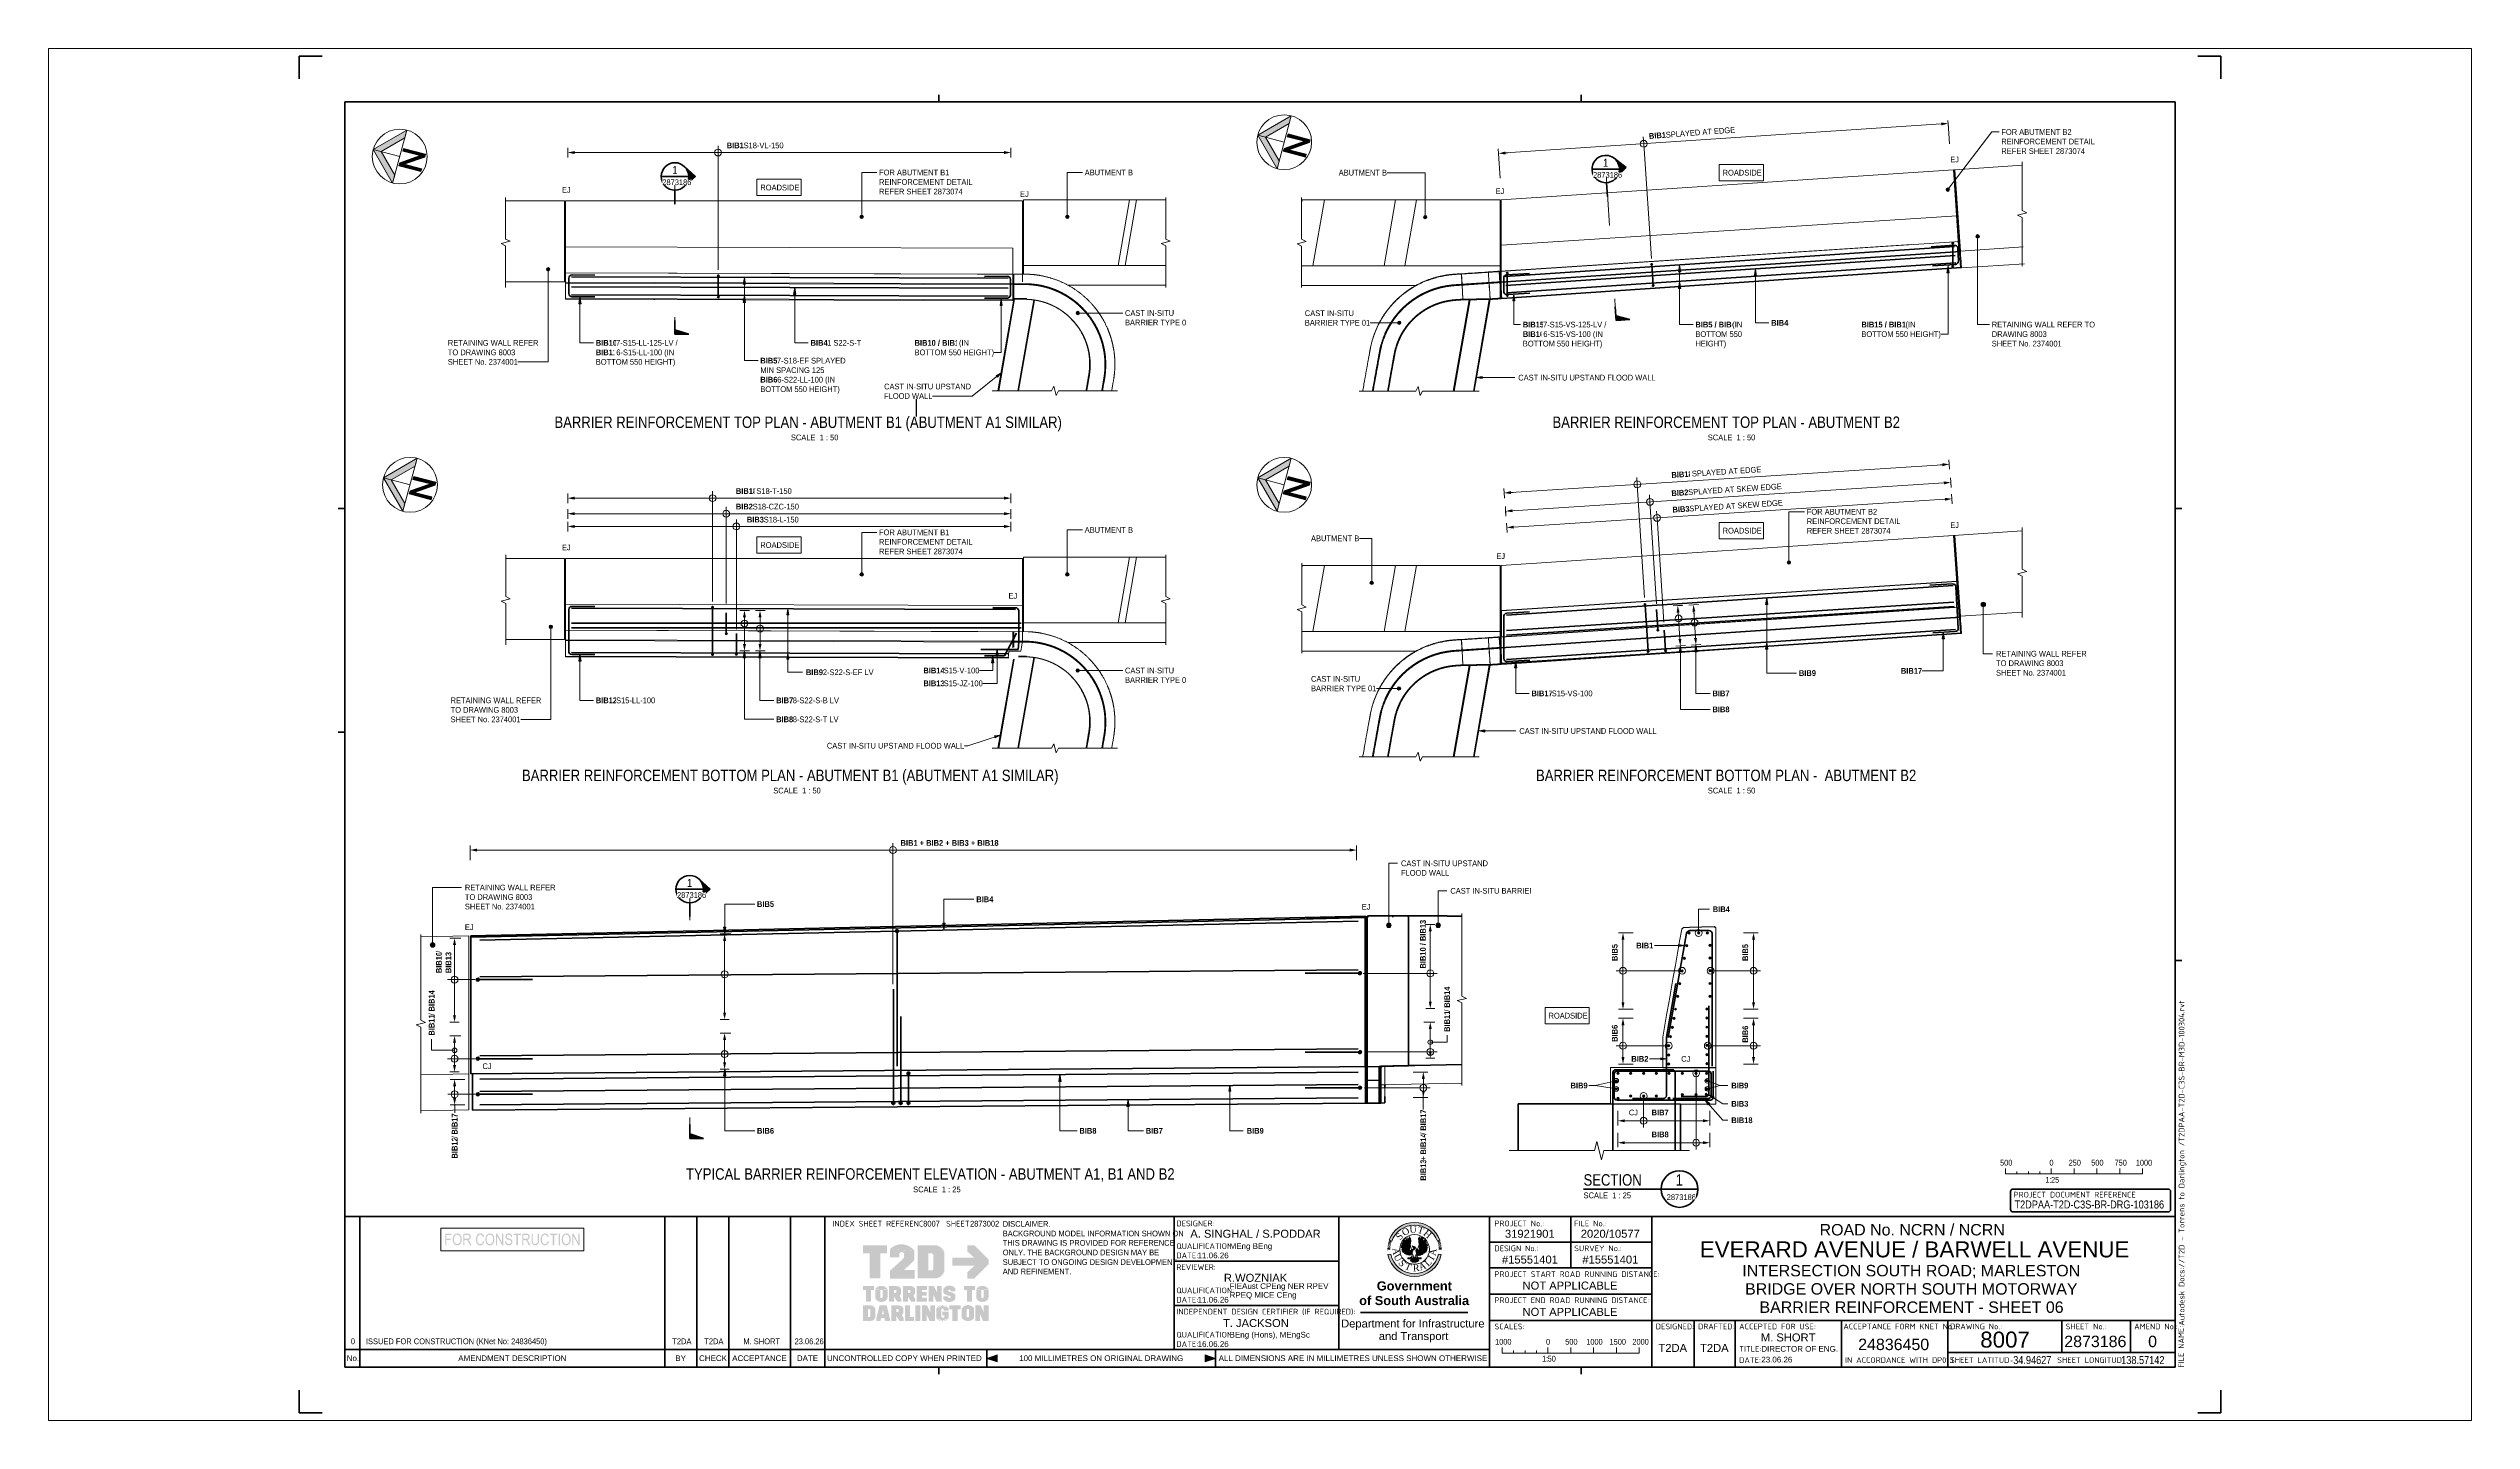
# Paper-space layout 'Layout1' of a CAD drawing. Header units: metres. Extents: x -0.11 to 0.95, y 0 to 0.6.
# The model-space entities are those that its viewports show. They can reach past a viewport. Long polylines and large blocks are cut down to what shows.
import ezdxf

# ---------------------------------------------------------------- set-up
doc = ezdxf.new("R2010")
doc.units = ezdxf.units.M
for name, pattern in [('Dash - Tight', [0.0045, 0.003, -0.0015]), ('Dot_Section Line', [0.02, 0, -0.02]), ('JacobsDash', [0.0045, 0.003, -0.0015])]:
    doc.linetypes.add(name, pattern=pattern)
doc.layers.get('Defpoints').update_dxf_attribs({"color": 41})
for name, color, linetype, lineweight in [('A-ANNO-NOTE', 7, 'Continuous', 9), ('A-ANNO-NOTE-STAMP', 10, 'Continuous', 18), ('A-DETL', 7, 'Continuous', 13), ('A-DETL-GENF', 7, 'Continuous', 9), ('A-FLOR', 7, 'Continuous', 50), ('A-FLOR-HDLN', 7, 'JacobsDash', 18), ('A-SIGN', 7, 'Continuous', 9), ('A-WALL', 7, 'Continuous', 50), ('G-ANNO-TEXT', 7, 'Continuous', 9), ('G-ANNO-TTLB', 7, 'Continuous', 9), ('G-IMPT', 7, 'Continuous', 13), ('S-BEAM', 7, 'Continuous', 50), ('S-BEAM-HDLN', 7, 'JacobsDash', 18)]:
    doc.layers.add(name, color=color, linetype=linetype, lineweight=lineweight)
doc.layers.add('G-ANNO-NPLT', color=191, linetype='Continuous', plot=False)
doc.layers.add('G-ANNO-SYMB', color=7, linetype='Continuous', lineweight=35, true_color=0x0080ff)
doc.layers.get('G-ANNO-NPLT').freeze()
doc.styles.add('Arial', font='arial.ttf', dxfattribs={"height": 0.0025})
doc.styles.add('Arial Narrow', font='ARIALN.TTF', dxfattribs={"height": 0.0035})
doc.styles.add('Arial Narrow_1', font='ARIALN.TTF', dxfattribs={"height": 0.005})
doc.styles.add('Arial Narrow_2', font='ARIALN.TTF', dxfattribs={"height": 0.125})
doc.styles.add('Arial Narrow_3', font='ARIALN.TTF', dxfattribs={"height": 0.175})
doc.styles.add('Arial Narrow_4', font='ARIALN.TTF', dxfattribs={"height": 0.0875})
doc.styles.add('Arial Narrow_5', font='ARIALN.TTF', dxfattribs={"height": 0.0625})
doc.styles.add('Arial Narrow_6', font='ARIALN.TTF', dxfattribs={"height": 0.0025})
doc.styles.add('Arial Narrow_7', font='ARIALN.TTF', dxfattribs={"width": 0.9, "height": 0.0025})
doc.styles.add('Arial Narrow_B', font='ARIALNB.TTF', dxfattribs={"height": 0.125})
doc.styles.add('Arial Narrow_B_1', font='ARIALNB.TTF', dxfattribs={"height": 0.0625})
doc.styles.add('Arial_1', font='arial.ttf', dxfattribs={"height": 0.0035})
doc.styles.add('Arial_2', font='arial.ttf', dxfattribs={"height": 0.005})
doc.styles.add('Arial_3', font='arial.ttf', dxfattribs={"height": 0.007})
doc.styles.add('Arial_B', font='arialbd.ttf', dxfattribs={"height": 0.004})
doc.styles.add('ISOCPEUR', font='isocpeur.ttf', dxfattribs={"height": 0.0025})
doc.styles.add('Times New Roman', font='times.ttf', dxfattribs={"height": 0.008001})

# ---------------------------------------------------------------- blocks, each defined once
blk = doc.blocks.new('T2DPAA-T2D-PWA-DE-XRF-000001 - Drawing3_dwg-8554483-BARRIER REINFORCEMENT - SHEET 06')
at = {"layer": 'G-IMPT'}
h = blk.add_hatch(color=256, dxfattribs=at)
edge = h.paths.add_edge_path()
edge.add_line((0.1549, 0.1015), (0.1515, 0.1021))
edge.add_arc((0.1226, 0.1077), 0.0295, 190.997, 349.003, ccw=False)
edge.add_line((0.0937, 0.1021), (0.0903, 0.1015))
edge.add_arc((0.1226, 0.1077), 0.0329, 190.997, 349.003)
edge = h.paths.add_edge_path()
edge.add_arc((0.1226, 0.1077), 0.0329, 20.0475, 159.9525, ccw=False)
edge.add_line((0.1535, 0.119), (0.1503, 0.1178))
edge.add_arc((0.1226, 0.1077), 0.0295, 20.0475, 159.9525)
edge.add_line((0.0949, 0.1178), (0.0917, 0.119))
h = blk.add_hatch(color=256, dxfattribs=at)
edge = h.paths.add_edge_path()
edge.add_arc((0.1226, 0.1077), 0.0329, 161.3902, 162.9856, ccw=False)
edge.add_line((0.0915, 0.1183), (0.0914, 0.1182))
edge.add_line((0.0915, 0.1183), (0.0947, 0.1172))
edge.add_line((0.0947, 0.1171), (0.0947, 0.1172))
edge.add_arc((0.1226, 0.1077), 0.0295, 161.3902, 162.9856)
edge.add_line((0.0944, 0.1163), (0.0911, 0.1174))
h = blk.add_hatch(color=256, dxfattribs=at)
edge = h.paths.add_edge_path()
edge.add_line((0.1206, 0.1074), (0.1207, 0.1074))
edge.add_line((0.1207, 0.1074), (0.1206, 0.1074))
edge = h.paths.add_edge_path()
edge.add_line((0.1166, 0.11), (0.1166, 0.1074))
edge.add_line((0.1166, 0.1074), (0.1183, 0.1065))
edge.add_line((0.1183, 0.1065), (0.119, 0.1076))
edge.add_line((0.119, 0.1076), (0.1204, 0.1079))
edge.add_line((0.1204, 0.1079), (0.1207, 0.1074))
edge.add_line((0.1207, 0.1074), (0.1211, 0.1067))
edge.add_line((0.1211, 0.1067), (0.1187, 0.1008))
edge.add_line((0.1187, 0.1008), (0.1178, 0.1012))
edge.add_line((0.1178, 0.1012), (0.1166, 0.1008))
edge.add_line((0.1166, 0.1008), (0.1161, 0.1012))
edge.add_line((0.1161, 0.1012), (0.1147, 0.101))
edge.add_line((0.1147, 0.101), (0.1143, 0.1017))
edge.add_line((0.1143, 0.1017), (0.1131, 0.1012))
edge.add_line((0.1131, 0.1012), (0.1128, 0.1022))
edge.add_line((0.1128, 0.1022), (0.1119, 0.1019))
edge.add_line((0.1119, 0.1019), (0.1119, 0.1029))
edge.add_line((0.1119, 0.1029), (0.1105, 0.1027))
edge.add_line((0.1105, 0.1027), (0.1107, 0.1043))
edge.add_line((0.1107, 0.1043), (0.1091, 0.1041))
edge.add_line((0.1091, 0.1041), (0.1095, 0.1057))
edge.add_line((0.1095, 0.1057), (0.1077, 0.106))
edge.add_line((0.1077, 0.106), (0.1081, 0.1069))
edge.add_line((0.1081, 0.1069), (0.1072, 0.1074))
edge.add_line((0.1072, 0.1074), (0.1081, 0.1091))
edge.add_line((0.1081, 0.1091), (0.1069, 0.11))
edge.add_line((0.1069, 0.11), (0.1081, 0.1112))
edge.add_line((0.1081, 0.1112), (0.1069, 0.1122))
edge.add_line((0.1069, 0.1122), (0.1085, 0.113))
edge.add_line((0.1085, 0.113), (0.1072, 0.1143))
edge.add_line((0.1072, 0.1143), (0.1095, 0.1145))
edge.add_line((0.1095, 0.1145), (0.1081, 0.116))
edge.add_line((0.1081, 0.116), (0.1105, 0.116))
edge.add_line((0.1105, 0.116), (0.1088, 0.1179))
edge.add_line((0.1088, 0.1179), (0.1119, 0.1163))
edge.add_line((0.1119, 0.1163), (0.1105, 0.1193))
edge.add_line((0.1105, 0.1193), (0.1138, 0.1172))
edge.add_line((0.1138, 0.1172), (0.1121, 0.121))
edge.add_line((0.1121, 0.121), (0.1147, 0.1181))
edge.add_line((0.1147, 0.1181), (0.1143, 0.1224))
edge.add_line((0.1143, 0.1224), (0.1159, 0.1188))
edge.add_line((0.1159, 0.1188), (0.1166, 0.1236))
edge.add_line((0.1166, 0.1236), (0.1171, 0.1207))
edge.add_line((0.1171, 0.1207), (0.1178, 0.1214))
edge.add_line((0.1178, 0.1214), (0.118, 0.1179))
edge.add_line((0.118, 0.1179), (0.1171, 0.1131))
edge.add_line((0.1171, 0.1131), (0.1178, 0.111))
edge.add_line((0.1178, 0.111), (0.1166, 0.11))
for points in [[(0.1105, 0.1193), (0.1088, 0.1179), (0.1119, 0.1163)], [(0.1369, 0.1093), (0.1385, 0.1081), (0.1367, 0.1074), (0.1376, 0.106), (0.1357, 0.106), (0.1367, 0.1043), (0.1348, 0.1043), (0.1348, 0.1031), (0.1336, 0.1034), (0.1331, 0.1022), (0.1322, 0.1024), (0.1317, 0.1015), (0.1305, 0.1017), (0.1301, 0.101), (0.1296, 0.1015), (0.1291, 0.1005), (0.1286, 0.1008), (0.1277, 0.1003), (0.1275, 0.101), (0.1268, 0.1003), (0.1251, 0.1029), (0.1242, 0.1065), (0.1246, 0.1076), (0.1263, 0.1076), (0.127, 0.1067), (0.1284, 0.1072), (0.1291, 0.11), (0.1275, 0.1112), (0.1282, 0.1133), (0.1275, 0.1219), (0.1284, 0.121), (0.1289, 0.1236), (0.1294, 0.1193), (0.1312, 0.1226), (0.1305, 0.1191), (0.1331, 0.1212), (0.1317, 0.1179), (0.1348, 0.1195), (0.1324, 0.116), (0.1364, 0.1179), (0.1341, 0.1155), (0.1371, 0.116), (0.1355, 0.1143), (0.1381, 0.1141), (0.1364, 0.1131), (0.1383, 0.1124), (0.1367, 0.1114), (0.1385, 0.11)], [(0.1312, 0.1226), (0.1331, 0.1212), (0.1305, 0.1191)], [(0.1348, 0.1195), (0.1364, 0.1179), (0.1324, 0.116)], [(0.1069, 0.1122), (0.1069, 0.11), (0.1081, 0.1112)], [(0.1081, 0.116), (0.1072, 0.1143), (0.1095, 0.1145)], [(0.1077, 0.106), (0.1091, 0.1041), (0.1095, 0.1057)], [(0.1105, 0.1027), (0.1119, 0.1019), (0.1119, 0.1029)], [(0.1225, 0.0967), (0.1233, 0.0985), (0.1277, 0.0943), (0.1263, 0.0929), (0.1237, 0.092), (0.1202, 0.0924), (0.1176, 0.0943), (0.1218, 0.0984)], [(0.1291, 0.1005), (0.1301, 0.101), (0.1296, 0.1015)], [(0.1317, 0.1015), (0.1331, 0.1022), (0.1322, 0.1024)], [(0.1383, 0.1124), (0.1381, 0.1141), (0.1364, 0.1131)]]:
    blk.add_hatch(color=256, dxfattribs=at).paths.add_polyline_path(points)
h = blk.add_hatch(color=256, dxfattribs=at)
edge = h.paths.add_edge_path()
edge.add_line((0.154, 0.1174), (0.1508, 0.1163))
edge.add_arc((0.1226, 0.1077), 0.0295, 17.0144, 18.6098)
edge.add_line((0.1505, 0.1172), (0.1505, 0.1171))
edge.add_line((0.1505, 0.1172), (0.1537, 0.1183))
edge.add_line((0.1538, 0.1182), (0.1537, 0.1183))
edge.add_arc((0.1226, 0.1077), 0.0329, 17.0144, 18.6098, ccw=False)
h = blk.add_hatch(color=256, dxfattribs=at)
edge = h.paths.add_edge_path()
edge.add_line((0.0931, 0.1083), (0.0897, 0.1083))
edge.add_arc((0.1226, 0.1077), 0.0329, 177.3415, 178.9368, ccw=False)
edge.add_line((0.0897, 0.1094), (0.0897, 0.1093))
edge.add_line((0.0897, 0.1094), (0.0932, 0.1092))
edge.add_line((0.0932, 0.1091), (0.0932, 0.1092))
edge.add_arc((0.1226, 0.1077), 0.0295, 177.3415, 178.9368)
h = blk.add_hatch(color=256, dxfattribs=at)
edge = h.paths.add_edge_path()
edge.add_line((0.0931, 0.1069), (0.0897, 0.1068))
edge.add_arc((0.1226, 0.1077), 0.0329, 180, 181.5953, ccw=False)
edge.add_line((0.0897, 0.1078), (0.0897, 0.1077))
edge.add_line((0.0897, 0.1078), (0.0931, 0.1078))
edge.add_line((0.0931, 0.1077), (0.0931, 0.1078))
edge.add_arc((0.1226, 0.1077), 0.0295, 180, 181.5953)
h = blk.add_hatch(color=256, dxfattribs=at)
edge = h.paths.add_edge_path()
edge.add_arc((0.1226, 0.1077), 0.0329, 174.6829, 176.2783, ccw=False)
edge.add_line((0.0899, 0.1109), (0.0898, 0.1108))
edge.add_line((0.0899, 0.1109), (0.0933, 0.1106))
edge.add_line((0.0933, 0.1105), (0.0933, 0.1106))
edge.add_arc((0.1226, 0.1077), 0.0295, 174.6829, 176.2783)
edge.add_line((0.0932, 0.1096), (0.0898, 0.1099))
h = blk.add_hatch(color=256, dxfattribs=at)
edge = h.paths.add_edge_path()
edge.add_arc((0.1226, 0.1077), 0.0329, 172.0244, 173.6197, ccw=False)
edge.add_line((0.09, 0.1124), (0.09, 0.1123))
edge.add_line((0.09, 0.1124), (0.0934, 0.1119))
edge.add_line((0.0934, 0.1118), (0.0934, 0.1119))
edge.add_arc((0.1226, 0.1077), 0.0295, 172.0244, 173.6197)
edge.add_line((0.0933, 0.111), (0.0899, 0.1114))
h = blk.add_hatch(color=256, dxfattribs=at)
edge = h.paths.add_edge_path()
edge.add_arc((0.1226, 0.1077), 0.0329, 169.3658, 170.9612, ccw=False)
edge.add_line((0.0903, 0.1139), (0.0903, 0.1138))
edge.add_line((0.0903, 0.1139), (0.0937, 0.1133))
edge.add_line((0.0936, 0.1132), (0.0937, 0.1133))
edge.add_arc((0.1226, 0.1077), 0.0295, 169.3658, 170.9612)
edge.add_line((0.0935, 0.1124), (0.0901, 0.1129))
h = blk.add_hatch(color=256, dxfattribs=at)
edge = h.paths.add_edge_path()
edge.add_arc((0.1226, 0.1077), 0.0329, 166.7073, 168.3026, ccw=False)
edge.add_line((0.0906, 0.1154), (0.0906, 0.1153))
edge.add_line((0.0906, 0.1154), (0.0939, 0.1146))
edge.add_line((0.0939, 0.1145), (0.0939, 0.1146))
edge.add_arc((0.1226, 0.1077), 0.0295, 166.7073, 168.3026)
edge.add_line((0.0937, 0.1137), (0.0904, 0.1144))
h = blk.add_hatch(color=256, dxfattribs=at)
edge = h.paths.add_edge_path()
edge.add_line((0.0941, 0.115), (0.0907, 0.1159))
edge.add_arc((0.1226, 0.1077), 0.0329, 164.0488, 165.6441, ccw=False)
edge.add_line((0.091, 0.1169), (0.091, 0.1168))
edge.add_line((0.091, 0.1169), (0.0943, 0.1159))
edge.add_line((0.0943, 0.1158), (0.0943, 0.1159))
edge.add_arc((0.1226, 0.1077), 0.0295, 164.0488, 165.6441)
h = blk.add_hatch(color=256, dxfattribs=at)
edge = h.paths.add_edge_path()
edge.add_line((0.1232, 0.1095), (0.1225, 0.1076))
edge.add_line((0.1225, 0.1076), (0.1207, 0.1074))
edge.add_line((0.1207, 0.1074), (0.1207, 0.1074))
edge.add_line((0.1207, 0.1074), (0.1216, 0.1086))
edge.add_line((0.1216, 0.1086), (0.1197, 0.1119))
edge.add_line((0.1197, 0.1119), (0.1232, 0.1107))
edge.add_line((0.1232, 0.1107), (0.1239, 0.1098))
edge.add_line((0.1239, 0.1098), (0.1232, 0.1095))
h = blk.add_hatch(color=256, dxfattribs=at)
edge = h.paths.add_edge_path()
edge.add_arc((0.1226, 0.1077), 0.0295, 14.3559, 15.9512)
edge.add_line((0.1509, 0.1159), (0.1509, 0.1158))
edge.add_line((0.1509, 0.1159), (0.1542, 0.1169))
edge.add_line((0.1542, 0.1168), (0.1542, 0.1169))
edge.add_arc((0.1226, 0.1077), 0.0329, 14.3559, 15.9512, ccw=False)
edge.add_line((0.1545, 0.1159), (0.1511, 0.115))
h = blk.add_hatch(color=256, dxfattribs=at)
edge = h.paths.add_edge_path()
edge.add_line((0.1548, 0.1144), (0.1514, 0.1137))
edge.add_arc((0.1226, 0.1077), 0.0295, 11.6974, 13.2927)
edge.add_line((0.1512, 0.1146), (0.1513, 0.1145))
edge.add_line((0.1512, 0.1146), (0.1546, 0.1154))
edge.add_line((0.1546, 0.1153), (0.1546, 0.1154))
edge.add_arc((0.1226, 0.1077), 0.0329, 11.6974, 13.2927, ccw=False)
h = blk.add_hatch(color=256, dxfattribs=at)
edge = h.paths.add_edge_path()
edge.add_arc((0.1226, 0.1077), 0.0295, 9.0388, 10.6342)
edge.add_line((0.1515, 0.1133), (0.1515, 0.1132))
edge.add_line((0.1515, 0.1133), (0.1549, 0.1139))
edge.add_line((0.1549, 0.1138), (0.1549, 0.1139))
edge.add_arc((0.1226, 0.1077), 0.0329, 9.0388, 10.6342, ccw=False)
edge.add_line((0.1551, 0.1129), (0.1517, 0.1124))
h = blk.add_hatch(color=256, dxfattribs=at)
edge = h.paths.add_edge_path()
edge.add_arc((0.1226, 0.1077), 0.0295, 6.3803, 7.9756)
edge.add_line((0.1518, 0.1119), (0.1518, 0.1118))
edge.add_line((0.1518, 0.1119), (0.1552, 0.1124))
edge.add_line((0.1552, 0.1123), (0.1552, 0.1124))
edge.add_arc((0.1226, 0.1077), 0.0329, 6.3803, 7.9756, ccw=False)
edge.add_line((0.1553, 0.1114), (0.1519, 0.111))
h = blk.add_hatch(color=256, dxfattribs=at)
edge = h.paths.add_edge_path()
edge.add_line((0.1554, 0.1099), (0.152, 0.1096))
edge.add_arc((0.1226, 0.1077), 0.0295, 3.7217, 5.3171)
edge.add_line((0.1519, 0.1106), (0.1519, 0.1105))
edge.add_line((0.1519, 0.1106), (0.1553, 0.1109))
edge.add_line((0.1553, 0.1108), (0.1553, 0.1109))
edge.add_arc((0.1226, 0.1077), 0.0329, 3.7217, 5.3171, ccw=False)
h = blk.add_hatch(color=256, dxfattribs=at)
edge = h.paths.add_edge_path()
edge.add_line((0.1555, 0.1083), (0.1521, 0.1083))
edge.add_arc((0.1226, 0.1077), 0.0295, 1.0632, 2.6585)
edge.add_line((0.152, 0.1092), (0.152, 0.1091))
edge.add_line((0.152, 0.1092), (0.1554, 0.1094))
edge.add_line((0.1555, 0.1093), (0.1554, 0.1094))
edge.add_arc((0.1226, 0.1077), 0.0329, 1.0632, 2.6585, ccw=False)
h = blk.add_hatch(color=256, dxfattribs=at)
edge = h.paths.add_edge_path()
edge.add_line((0.1555, 0.1068), (0.152, 0.1069))
edge.add_arc((0.1226, 0.1077), 0.0295, 358.4047, 360)
edge.add_line((0.1521, 0.1078), (0.1521, 0.1077))
edge.add_line((0.1521, 0.1078), (0.1555, 0.1078))
edge.add_line((0.1555, 0.1077), (0.1555, 0.1078))
edge.add_arc((0.1226, 0.1077), 0.0329, 358.4047, 360, ccw=False)
for p, q in [((0.0917, 0.119), (0.0949, 0.1178)), ((0.1105, 0.1193), (0.1088, 0.1179)), ((0.1088, 0.1179), (0.1119, 0.1163)), ((0.1119, 0.1163), (0.1105, 0.1193)), ((0.1305, 0.1191), (0.1312, 0.1226)), ((0.1331, 0.1212), (0.1305, 0.1191)), ((0.1312, 0.1226), (0.1331, 0.1212)), ((0.1324, 0.116), (0.1348, 0.1195)), ((0.1364, 0.1179), (0.1324, 0.116)), ((0.1348, 0.1195), (0.1364, 0.1179)), ((0.1503, 0.1178), (0.1535, 0.119)), ((0.0903, 0.1015), (0.0937, 0.1021)), ((0.1069, 0.1122), (0.1069, 0.11)), ((0.1081, 0.1112), (0.1069, 0.1122)), ((0.1069, 0.11), (0.1081, 0.1112)), ((0.1081, 0.116), (0.1072, 0.1143)), ((0.1072, 0.1143), (0.1095, 0.1145)), ((0.1077, 0.106), (0.1091, 0.1041)), ((0.1095, 0.1057), (0.1077, 0.106)), ((0.1095, 0.1145), (0.1081, 0.116)), ((0.1091, 0.1041), (0.1095, 0.1057)), ((0.1119, 0.1029), (0.1105, 0.1027)), ((0.1105, 0.1027), (0.1119, 0.1019)), ((0.1119, 0.1019), (0.1119, 0.1029)), ((0.115, 0.0967), (0.1197, 0.0967)), ((0.1211, 0.1003), (0.1173, 0.0974)), ((0.1244, 0.1003), (0.1272, 0.0974)), ((0.1256, 0.0967), (0.1308, 0.0967)), ((0.1296, 0.1015), (0.1291, 0.1005)), ((0.1291, 0.1005), (0.1301, 0.101)), ((0.1301, 0.101), (0.1296, 0.1015)), ((0.1322, 0.1024), (0.1317, 0.1015)), ((0.1317, 0.1015), (0.1331, 0.1022)), ((0.1331, 0.1022), (0.1322, 0.1024)), ((0.1381, 0.1141), (0.1364, 0.1131)), ((0.1364, 0.1131), (0.1383, 0.1124)), ((0.1383, 0.1124), (0.1381, 0.1141)), ((0.1515, 0.1021), (0.1549, 0.1015))]:
    blk.add_line(p, q, dxfattribs=at)
at = {"layer": 'G-IMPT', "flags": 128}
for points in [[(0.1085, 0.113), (0.1072, 0.1143), (0.1095, 0.1145), (0.1081, 0.116), (0.1105, 0.116), (0.1088, 0.1179), (0.1119, 0.1163), (0.1105, 0.1193), (0.1138, 0.1172), (0.1121, 0.121), (0.1147, 0.1181), (0.1143, 0.1224), (0.1159, 0.1188), (0.1166, 0.1236), (0.1171, 0.1207), (0.1178, 0.1214), (0.118, 0.1179), (0.1171, 0.1131), (0.119, 0.1076), (0.1204, 0.1079), (0.1211, 0.1067), (0.1187, 0.1008), (0.1178, 0.1012), (0.1166, 0.1008), (0.1161, 0.1012), (0.1147, 0.101), (0.1143, 0.1017), (0.1131, 0.1012), (0.1128, 0.1022), (0.1119, 0.1019), (0.1119, 0.1029), (0.1105, 0.1027), (0.1107, 0.1043), (0.1091, 0.1041), (0.1095, 0.1057), (0.1077, 0.106), (0.1081, 0.1069), (0.1072, 0.1074), (0.1081, 0.1091), (0.1069, 0.11), (0.1081, 0.1112), (0.1069, 0.1122), (0.1087, 0.1131)], [(0.1199, 0.1031), (0.1225, 0.0967), (0.1251, 0.1029), (0.1242, 0.1065), (0.1246, 0.1076), (0.1263, 0.1076), (0.1282, 0.1133), (0.1275, 0.1219), (0.1284, 0.121), (0.1289, 0.1236), (0.1294, 0.1193), (0.1312, 0.1226), (0.1305, 0.1191), (0.1331, 0.1212), (0.1317, 0.1179), (0.1348, 0.1195), (0.1324, 0.116), (0.1364, 0.1179), (0.1341, 0.1155), (0.1371, 0.116), (0.1355, 0.1143), (0.1381, 0.1141), (0.1364, 0.1131), (0.1383, 0.1124), (0.1367, 0.1114), (0.1385, 0.11), (0.1369, 0.1093), (0.1385, 0.1081), (0.1367, 0.1074), (0.1376, 0.106), (0.1357, 0.106), (0.1367, 0.1043), (0.1348, 0.1043), (0.1348, 0.1031), (0.1336, 0.1034), (0.1331, 0.1022), (0.1322, 0.1024), (0.1317, 0.1015), (0.1305, 0.1017), (0.1301, 0.101), (0.1296, 0.1015), (0.1291, 0.1005), (0.1286, 0.1008), (0.1277, 0.1003), (0.1275, 0.101), (0.1268, 0.1003), (0.1251, 0.1029)], [(0.1206, 0.0974), (0.1145, 0.0974), (0.1145, 0.0962), (0.1194, 0.0962)], [(0.119, 0.1076), (0.1183, 0.1065), (0.1166, 0.1074), (0.1166, 0.11), (0.1178, 0.111)], [(0.1218, 0.0984), (0.1176, 0.0943), (0.1202, 0.0924), (0.1237, 0.092), (0.1263, 0.0929), (0.1277, 0.0943), (0.1233, 0.0985)], [(0.1239, 0.1098), (0.1244, 0.1091), (0.1246, 0.1076)], [(0.1246, 0.0974), (0.1308, 0.0974), (0.1308, 0.0962), (0.126, 0.0962)], [(0.1263, 0.1076), (0.127, 0.1067), (0.1284, 0.1072), (0.1291, 0.11), (0.1275, 0.1112)]]:
    blk.add_lwpolyline(points, dxfattribs=at)
blk.add_lwpolyline([(0.1206, 0.1074), (0.1216, 0.1086), (0.1197, 0.1119), (0.1232, 0.1107), (0.1239, 0.1098), (0.1232, 0.1095), (0.1225, 0.1076)], close=True, dxfattribs=at)
at = {"layer": 'G-IMPT'}
blk.add_circle((0.1226, 0.1077), 0.018, dxfattribs=at)
for radius, start, end in [(0.0329, 20.0475, 159.9525), (0.0295, 20.0475, 159.9525), (0.0329, 190.997, 349.003), (0.0295, 190.997, 349.003)]:
    blk.add_arc((0.1226, 0.1077), radius, start, end, dxfattribs=at)
at = {"layer": 'G-IMPT', "lineweight": 9, "char_height": 0.008, "attachment_point": 2, "line_spacing_factor": 1.029793, "style": 'Times New Roman'}
for s, insert, width, rotation in [('S', (0.1012, 0.1263), 0.008041, 49.0663), ('O', (0.1099, 0.133), 0.010353, 26.6943), ('U', (0.1205, 0.136), 0.010353, 4.3222), ('T', (0.1314, 0.1347), 0.008744, 341.9502), ('H', (0.141, 0.1293), 0.010353, 319.5782), ('A', (0.104, 0.106), 0.010353, 279.6978), ('U', (0.1058, 0.0996), 0.010353, 300.15), ('S', (0.1107, 0.0935), 0.008041, 310.3575), ('T', (0.1164, 0.0903), 0.008744, 336.9699), ('R', (0.1244, 0.0893), 0.009549, 3.701), ('A', (0.1307, 0.0909), 0.010353, 21.3382), ('L', (0.1363, 0.0949), 0.008744, 42.375), ('I', (0.1395, 0.0995), 0.004825, 60.5783), ('A', (0.141, 0.1048), 0.010353, 83.64)]:
    blk.add_mtext(s, dxfattribs=dict(at, insert=insert, width=width, rotation=rotation))
blk = doc.blocks.new('T2DPAA-T2D-PWA-DE-XRF-000001 - Standard-8554987-BARRIER REINFORCEMENT - SHEET 06')
at = {"layer": 'G-ANNO-TTLB', "true_color": 0x1d4a5c}
h = blk.add_hatch(color=139, dxfattribs=at)
edge = h.paths.add_edge_path()
edge.add_line((0.2623, 0.0443), (0.2623, 0.0452))
edge.add_arc((0.2616, 0.044), 0.00145, 58.8241, 99.793)
edge.add_line((0.2613, 0.0454), (0.2613, 0.0441))
edge.add_arc((0.2616, 0.0455), 0.00141, 259.7202, 301.6629)
edge = h.paths.add_edge_path()
edge.add_arc((0.2625, 0.0448), 0.00224, 301.808, 330.1086, ccw=False)
edge.add_line((0.2637, 0.0429), (0.2645, 0.0415))
edge.add_line((0.2645, 0.0415), (0.2645, 0.0403))
edge.add_line((0.2645, 0.0403), (0.2627, 0.0403))
edge.add_line((0.2627, 0.0403), (0.2613, 0.0425))
edge.add_line((0.2613, 0.0425), (0.2613, 0.0403))
edge.add_line((0.2613, 0.0403), (0.2591, 0.0403))
edge.add_line((0.2591, 0.0403), (0.2591, 0.0471))
edge.add_line((0.2591, 0.0471), (0.2624, 0.0471))
edge.add_arc((0.2623, 0.0446), 0.00248, 32.8357, 87.7033, ccw=False)
edge.add_line((0.2644, 0.046), (0.2644, 0.0437))
edge = h.paths.add_edge_path()
edge.add_line((0.2674, 0.0527), (0.2674, 0.0537))
edge.add_arc((0.2667, 0.0524), 0.00145, 58.8241, 99.793)
edge.add_line((0.2665, 0.0539), (0.2665, 0.0526))
edge.add_arc((0.2667, 0.0539), 0.00141, 259.7202, 301.6629)
edge = h.paths.add_edge_path()
edge.add_arc((0.2676, 0.0532), 0.00224, 301.808, 330.1086, ccw=False)
edge.add_line((0.2688, 0.0513), (0.2696, 0.0499))
edge.add_line((0.2696, 0.0499), (0.2696, 0.0487))
edge.add_line((0.2696, 0.0487), (0.2678, 0.0487))
edge.add_line((0.2678, 0.0487), (0.2664, 0.051))
edge.add_line((0.2664, 0.051), (0.2664, 0.0487))
edge.add_line((0.2664, 0.0487), (0.2642, 0.0487))
edge.add_line((0.2642, 0.0487), (0.2642, 0.0555))
edge.add_line((0.2642, 0.0555), (0.2676, 0.0555))
edge.add_arc((0.2675, 0.0531), 0.00248, 32.8357, 87.7033, ccw=False)
edge.add_line((0.2695, 0.0544), (0.2695, 0.0521))
edge = h.paths.add_edge_path()
edge.add_line((0.2499, 0.0422), (0.2499, 0.0452))
edge.add_arc((0.2491, 0.0441), 0.00138, 56.3448, 98.7814)
edge.add_line((0.2489, 0.0454), (0.2489, 0.0419))
edge.add_arc((0.2491, 0.0433), 0.00138, 261.2186, 303.6552)
edge = h.paths.add_edge_path()
edge.add_line((0.2613, 0.0527), (0.2613, 0.0537))
edge.add_arc((0.2606, 0.0524), 0.00145, 58.8241, 99.793)
edge.add_line((0.2603, 0.0539), (0.2603, 0.0526))
edge.add_arc((0.2606, 0.0539), 0.00141, 259.7202, 301.6629)
edge = h.paths.add_edge_path()
edge.add_line((0.2502, 0.0403), (0.2467, 0.0403))
edge.add_line((0.2467, 0.0403), (0.2467, 0.0471))
edge.add_line((0.2467, 0.0471), (0.2501, 0.0471))
edge.add_arc((0.25, 0.0447), 0.00241, 26.2483, 85.5583, ccw=False)
edge.add_line((0.2521, 0.0457), (0.2521, 0.0416))
edge.add_arc((0.2502, 0.0424), 0.00209, 270, 338.4707, ccw=False)
h.paths.add_polyline_path([(0.2555, 0.0451), (0.255, 0.0432), (0.2559, 0.0432)])
h.paths.add_polyline_path([(0.2585, 0.0415), (0.2585, 0.0403), (0.2564, 0.0403), (0.2562, 0.0415), (0.2547, 0.0415), (0.2544, 0.0403), (0.2526, 0.0403), (0.2526, 0.0415), (0.254, 0.0471), (0.2571, 0.0471)])
h.paths.add_polyline_path([(0.2673, 0.042), (0.269, 0.042), (0.269, 0.0403), (0.2651, 0.0403), (0.2651, 0.0471), (0.2673, 0.0471)])
h.paths.add_polyline_path([(0.2718, 0.0403), (0.2696, 0.0403), (0.2696, 0.0471), (0.2718, 0.0471)])
h.paths.add_polyline_path([(0.2762, 0.0441), (0.2762, 0.0471), (0.2782, 0.0471), (0.2782, 0.0403), (0.2759, 0.0403), (0.2746, 0.0432), (0.2746, 0.0403), (0.2725, 0.0403), (0.2725, 0.0471), (0.2748, 0.0471)])
edge = h.paths.add_edge_path()
edge.add_arc((0.2817, 0.0424), 0.000774, 214.5178, 325.4822)
edge.add_line((0.2823, 0.0419), (0.2823, 0.0427))
edge.add_line((0.2823, 0.0427), (0.2815, 0.0427))
edge.add_line((0.2815, 0.0427), (0.2815, 0.0443))
edge.add_line((0.2815, 0.0443), (0.2842, 0.0443))
edge.add_line((0.2842, 0.0443), (0.2842, 0.0415))
edge.add_arc((0.2819, 0.0428), 0.00262, 274.1131, 330.4929, ccw=False)
edge.add_arc((0.2815, 0.0434), 0.00327, 260.2337, 279.7663, ccw=False)
edge.add_arc((0.2812, 0.0429), 0.00275, 208.3817, 264.7517, ccw=False)
edge.add_line((0.2788, 0.0416), (0.2788, 0.0458))
edge.add_arc((0.2812, 0.0445), 0.00268, 94.8448, 152.8409, ccw=False)
edge.add_arc((0.2815, 0.0424), 0.00482, 83.0812, 96.9188, ccw=False)
edge.add_arc((0.2818, 0.0444), 0.00278, 31.3102, 83.6241, ccw=False)
edge.add_line((0.2842, 0.0459), (0.2842, 0.0447))
edge.add_line((0.2842, 0.0447), (0.282, 0.0447))
edge.add_line((0.282, 0.0447), (0.282, 0.0455))
edge.add_arc((0.2815, 0.0451), 0.000641, 40.732, 139.268)
edge.add_line((0.281, 0.0455), (0.281, 0.0419))
h.paths.add_polyline_path([(0.2882, 0.0403), (0.2859, 0.0403), (0.2859, 0.0454), (0.2846, 0.0454), (0.2846, 0.0471), (0.2895, 0.0471), (0.2895, 0.0454), (0.2882, 0.0454)])
edge = h.paths.add_edge_path()
edge.add_arc((0.2927, 0.0429), 0.00104, 239.6549, 300.3451)
edge.add_line((0.2932, 0.042), (0.2932, 0.0454))
edge.add_arc((0.2927, 0.0445), 0.00103, 59.5446, 120.4554)
edge.add_line((0.2921, 0.0454), (0.2921, 0.042))
edge = h.paths.add_edge_path()
edge.add_arc((0.2927, 0.0434), 0.00323, 212.7347, 327.2653, ccw=False)
edge.add_line((0.29, 0.0417), (0.29, 0.0458))
edge.add_arc((0.2927, 0.044), 0.00323, 32.6408, 147.3592, ccw=False)
edge.add_line((0.2954, 0.0458), (0.2954, 0.0417))
h.paths.add_polyline_path([(0.3017, 0.0403), (0.2993, 0.0403), (0.298, 0.0432), (0.298, 0.0403), (0.2959, 0.0403), (0.2959, 0.0471), (0.2982, 0.0471), (0.2996, 0.0441), (0.2996, 0.0471), (0.3017, 0.0471)])
edge = h.paths.add_edge_path()
edge.add_arc((0.299, 0.0513), 0.00104, 239.6549, 300.3451)
edge.add_line((0.2995, 0.0504), (0.2995, 0.0538))
edge.add_arc((0.299, 0.0529), 0.00103, 59.5446, 120.4554)
edge.add_line((0.2985, 0.0538), (0.2985, 0.0504))
edge = h.paths.add_edge_path()
edge.add_arc((0.299, 0.0518), 0.00323, 212.7347, 327.2653, ccw=False)
edge.add_line((0.2963, 0.0501), (0.2963, 0.0542))
edge.add_arc((0.299, 0.0524), 0.00323, 32.6408, 147.3592, ccw=False)
edge.add_line((0.3017, 0.0542), (0.3017, 0.0501))
h.paths.add_polyline_path([(0.2945, 0.0487), (0.2923, 0.0487), (0.2923, 0.0538), (0.2909, 0.0538), (0.2909, 0.0555), (0.2958, 0.0555), (0.2958, 0.0538), (0.2945, 0.0538)])
edge = h.paths.add_edge_path()
edge.add_line((0.2872, 0.0518), (0.2872, 0.0499))
edge.add_arc((0.2849, 0.0513), 0.0027, 273.7285, 329.3952, ccw=False)
edge.add_line((0.285, 0.0486), (0.2841, 0.0486))
edge.add_arc((0.2842, 0.0512), 0.00266, 210.1626, 267.7624, ccw=False)
edge.add_line((0.2819, 0.0499), (0.2819, 0.051))
edge.add_line((0.2819, 0.051), (0.2841, 0.051))
edge.add_arc((0.2845, 0.0508), 0.000522, 155.2714, 300.4507)
edge.add_arc((0.2846, 0.0508), 0.000487, 289.6558, 416.8121)
edge.add_line((0.2849, 0.0512), (0.2834, 0.0515))
edge.add_arc((0.2841, 0.054), 0.00253, 213.4271, 255.8381, ccw=False)
edge.add_line((0.2819, 0.0526), (0.2819, 0.0544))
edge.add_arc((0.2846, 0.0525), 0.00325, 35.8397, 144.1603, ccw=False)
edge.add_line((0.2872, 0.0544), (0.2872, 0.0533))
edge.add_line((0.2872, 0.0533), (0.2851, 0.0533))
edge.add_arc((0.2846, 0.0535), 0.000494, 335.3316, 479.9481)
edge.add_arc((0.2845, 0.0535), 0.000428, 103.9979, 246.4243)
edge.add_line((0.2843, 0.0531), (0.2853, 0.0529))
edge.add_arc((0.2849, 0.0501), 0.00281, 35.1328, 82.3403, ccw=False)
h.paths.add_polyline_path([(0.2792, 0.0526), (0.2792, 0.0555), (0.2812, 0.0555), (0.2812, 0.0487), (0.2789, 0.0487), (0.2776, 0.0517), (0.2776, 0.0487), (0.2755, 0.0487), (0.2755, 0.0555), (0.2778, 0.0555)])
h.paths.add_polyline_path([(0.2725, 0.053), (0.2746, 0.053), (0.2746, 0.0513), (0.2725, 0.0513), (0.2725, 0.0504), (0.2748, 0.0504), (0.2748, 0.0487), (0.2703, 0.0487), (0.2703, 0.0555), (0.2748, 0.0555), (0.2748, 0.0538), (0.2725, 0.0538)])
edge = h.paths.add_edge_path()
edge.add_arc((0.2615, 0.0532), 0.00224, 301.808, 330.1086, ccw=False)
edge.add_line((0.2627, 0.0513), (0.2635, 0.0499))
edge.add_line((0.2635, 0.0499), (0.2635, 0.0487))
edge.add_line((0.2635, 0.0487), (0.2617, 0.0487))
edge.add_line((0.2617, 0.0487), (0.2603, 0.051))
edge.add_line((0.2603, 0.051), (0.2603, 0.0487))
edge.add_line((0.2603, 0.0487), (0.2581, 0.0487))
edge.add_line((0.2581, 0.0487), (0.2581, 0.0555))
edge.add_line((0.2581, 0.0555), (0.2614, 0.0555))
edge.add_arc((0.2613, 0.0531), 0.00248, 32.8357, 87.7033, ccw=False)
edge.add_line((0.2634, 0.0544), (0.2634, 0.0521))
edge = h.paths.add_edge_path()
edge.add_line((0.2543, 0.0538), (0.2543, 0.0504))
edge.add_arc((0.2548, 0.0513), 0.00104, 239.6549, 300.3451)
edge.add_line((0.2553, 0.0504), (0.2553, 0.0538))
edge.add_arc((0.2548, 0.0529), 0.00103, 59.5446, 120.4554)
edge = h.paths.add_edge_path()
edge.add_line((0.2521, 0.0501), (0.2521, 0.0542))
edge.add_arc((0.2548, 0.0524), 0.00323, 32.6408, 147.3592, ccw=False)
edge.add_line((0.2575, 0.0542), (0.2575, 0.0501))
edge.add_arc((0.2548, 0.0518), 0.00323, 212.7347, 327.2653, ccw=False)
h.paths.add_polyline_path([(0.2503, 0.0487), (0.248, 0.0487), (0.248, 0.0538), (0.2467, 0.0538), (0.2467, 0.0555), (0.2516, 0.0555), (0.2516, 0.0538), (0.2503, 0.0538)])
h.paths.add_polyline_path([(0.3017, 0.0672), (0.3017, 0.0651), (0.2955, 0.0588), (0.2924, 0.0588), (0.2924, 0.0616), (0.2955, 0.0644), (0.2858, 0.0644), (0.2858, 0.0679), (0.2955, 0.0679), (0.2924, 0.0707), (0.2924, 0.0734), (0.2955, 0.0734)])
edge = h.paths.add_edge_path()
edge.add_line((0.2768, 0.0699), (0.2754, 0.0699))
edge.add_line((0.2754, 0.0699), (0.2754, 0.0624))
edge.add_line((0.2754, 0.0624), (0.2768, 0.0624))
edge.add_arc((0.2767, 0.0633), 0.000915, 277.9427, 335.4563)
edge.add_line((0.2775, 0.0629), (0.2775, 0.0694))
edge.add_arc((0.2767, 0.0689), 0.000957, 31.2517, 83.8556)
edge = h.paths.add_edge_path()
edge.add_line((0.2781, 0.0589), (0.2707, 0.0589))
edge.add_line((0.2707, 0.0589), (0.2707, 0.0734))
edge.add_line((0.2707, 0.0734), (0.2781, 0.0734))
edge.add_arc((0.2777, 0.0683), 0.00519, 26.2483, 85.5583, ccw=False)
edge.add_line((0.2823, 0.0705), (0.2823, 0.0617))
edge.add_arc((0.2781, 0.0634), 0.00451, 270, 338.4707, ccw=False)
edge = h.paths.add_edge_path()
edge.add_line((0.2627, 0.0699), (0.2627, 0.0681))
edge.add_line((0.2627, 0.0681), (0.2585, 0.0681))
edge.add_line((0.2585, 0.0681), (0.2585, 0.0716))
edge.add_arc((0.2636, 0.0668), 0.00703, 37.1177, 136.9917, ccw=False)
edge.add_line((0.2692, 0.071), (0.2692, 0.0671))
edge.add_arc((0.2674, 0.0677), 0.00193, 316.9738, 340.8309, ccw=False)
edge.add_line((0.2688, 0.0664), (0.268, 0.0656))
edge.add_line((0.268, 0.0656), (0.2646, 0.0625))
edge.add_line((0.2646, 0.0625), (0.2693, 0.0625))
edge.add_line((0.2693, 0.0625), (0.2693, 0.0588))
edge.add_line((0.2693, 0.0588), (0.2585, 0.0588))
edge.add_line((0.2585, 0.0588), (0.2585, 0.0622))
edge.add_line((0.2585, 0.0622), (0.2638, 0.067))
edge.add_line((0.2638, 0.067), (0.2647, 0.068))
edge.add_line((0.2647, 0.068), (0.2647, 0.0699))
edge.add_arc((0.2637, 0.0691), 0.00131, 40.7337, 139.2663)
h.paths.add_polyline_path([(0.2467, 0.0734), (0.2573, 0.0734), (0.2573, 0.0698), (0.2544, 0.0698), (0.2544, 0.0589), (0.2496, 0.0589), (0.2496, 0.0699), (0.2467, 0.0699)])
at = {"layer": 'G-IMPT', "lineweight": 9}
for points in [[(0.3055, 0.0254), (0.3055, 0.0239), (0.3055, 0.0224), (0.301, 0.0239)], [(0.3965, 0.0254), (0.401, 0.0239), (0.3965, 0.0224), (0.3965, 0.0239)]]:
    blk.add_hatch(color=256, dxfattribs=at).paths.add_polyline_path(points)
at = {"layer": 'A-ANNO-NOTE'}
for p, q in [((0.5265, 0.0287), (0.5265, 0.0262)), ((0.5265, 0.0262), (0.5865, 0.0262)), ((0.5315, 0.0274), (0.5315, 0.0262)), ((0.5365, 0.0274), (0.5365, 0.0262)), ((0.5415, 0.0274), (0.5415, 0.0262)), ((0.5465, 0.0287), (0.5465, 0.0262)), ((0.5565, 0.0287), (0.5565, 0.0262)), ((0.5665, 0.0287), (0.5665, 0.0262)), ((0.5765, 0.0287), (0.5765, 0.0262)), ((0.5865, 0.0287), (0.5865, 0.0262))]:
    blk.add_line(p, q, dxfattribs=at)
at = {"layer": 'G-ANNO-TTLB', "color": 8, "lineweight": 35, "true_color": 0x808080}
for p, q in [((0, 0.594), (0.01, 0.594)), ((0, 0.584), (0, 0.594)), ((0.831, 0.594), (0.841, 0.594)), ((0.841, 0.594), (0.841, 0.584)), ((0, 0), (0, 0.01)), ((0.01, 0), (0, 0)), ((0.831, 0), (0.841, 0)), ((0.841, 0), (0.841, 0.01))]:
    blk.add_line(p, q, dxfattribs=at)
at = {"layer": 'G-ANNO-TTLB', "lineweight": 100}
for p, q in [((0.02, 0.574), (0.02, 0.02)), ((0.821, 0.574), (0.02, 0.574)), ((0.821, 0.02), (0.821, 0.574)), ((0.23, 0.02), (0.23, 0.086)), ((0.455, 0.086), (0.455, 0.0277)), ((0.521, 0.086), (0.521, 0.02)), ((0.592, 0.086), (0.592, 0.02)), ((0.4645, 0.044), (0.5115, 0.044)), ((0.02, 0.02), (0.821, 0.02))]:
    blk.add_line(p, q, dxfattribs=at)
at = {"layer": 'G-ANNO-TTLB', "lineweight": 50}
for p, q in [((0.28, 0.577), (0.28, 0.574)), ((0.561, 0.577), (0.561, 0.574)), ((0.017, 0.396), (0.02, 0.396)), ((0.821, 0.396), (0.824, 0.396)), ((0.017, 0.298), (0.02, 0.298)), ((0.821, 0.198), (0.824, 0.198)), ((0.749, 0.097), (0.749, 0.089)), ((0.818, 0.098), (0.75, 0.098)), ((0.819, 0.089), (0.819, 0.097)), ((0.75, 0.088), (0.818, 0.088)), ((0.28, 0.02), (0.28, 0.017)), ((0.561, 0.02), (0.561, 0.017))]:
    blk.add_line(p, q, dxfattribs=at)
at = {"layer": 'G-ANNO-TTLB', "lineweight": 35}
for p, q in [((0.0265, 0.02), (0.0265, 0.086)), ((0.16, 0.02), (0.16, 0.086)), ((0.174, 0.02), (0.174, 0.086)), ((0.188, 0.02), (0.188, 0.086)), ((0.215, 0.02), (0.215, 0.086)), ((0.5565, 0.086), (0.5565, 0.0635)), ((0.521, 0.0748), (0.592, 0.0748)), ((0.521, 0.0635), (0.592, 0.0635)), ((0.455, 0.0471), (0.383, 0.0471)), ((0.521, 0.052), (0.592, 0.052)), ((0.521, 0.0405), (0.821, 0.0405)), ((0.6105, 0.0405), (0.6105, 0.02)), ((0.6285, 0.0405), (0.6285, 0.02)), ((0.675, 0.0405), (0.675, 0.02)), ((0.7215, 0.0405), (0.7215, 0.02)), ((0.7715, 0.0265), (0.7715, 0.0405)), ((0.8015, 0.0265), (0.8015, 0.0405)), ((0.521, 0.0277), (0.02, 0.0277)), ((0.301, 0.02), (0.301, 0.0277)), ((0.401, 0.02), (0.401, 0.0277)), ((0.821, 0.0265), (0.7215, 0.0265))]:
    blk.add_line(p, q, dxfattribs=at)
at = {"layer": 'G-ANNO-TTLB'}
for p, q in [((0.3055, 0.0254), (0.301, 0.0239)), ((0.301, 0.0239), (0.3055, 0.0224)), ((0.3055, 0.0239), (0.3055, 0.0254)), ((0.3055, 0.0224), (0.3055, 0.0239)), ((0.3965, 0.0254), (0.3965, 0.0239)), ((0.401, 0.0239), (0.3965, 0.0254)), ((0.3965, 0.0239), (0.3965, 0.0224)), ((0.3965, 0.0224), (0.401, 0.0239))]:
    blk.add_line(p, q, dxfattribs=at)
at = {"layer": 'G-ANNO-TTLB', "lineweight": 50}
for centre, start, end in [((0.75, 0.097), 90, 180), ((0.818, 0.097), 0, 90), ((0.75, 0.089), 180, 270), ((0.818, 0.089), 270, 0)]:
    blk.add_arc(centre, 0.001, start, end, dxfattribs=at)
at = {"xscale": 0.3600000000000081, "yscale": 0.3600000000000081, "zscale": 0.3600000000000081}
blk.add_blockref('T2DPAA-T2D-PWA-DE-XRF-000001 - Drawing3_dwg-8554483-BARRIER REINFORCEMENT - SHEET 06', (0.444, 0.0328), dxfattribs=at)
at = {"layer": 'G-ANNO-TTLB', "attachment_point": 1}
for s, insert, char_height, width, style in [('PROJECT DOCUMENT REFERENCE', (0.7503, 0.0968), 0.0025, 0.058764, 'ISOCPEUR'), ('INDEX SHEET REFERENCE:', (0.2334, 0.0841), 0.0025, 0.046899, 'ISOCPEUR'), ('SHEET', (0.2831, 0.0841), 0.0025, 0.011544, 'ISOCPEUR'), ('PROJECT No.:', (0.5231, 0.0842), 0.0025, 0.02397, 'ISOCPEUR'), ('FILE No.:', (0.558, 0.0842), 0.0025, 0.015553, 'ISOCPEUR'), ('DESIGN No.:', (0.5231, 0.0733), 0.0025, 0.020844, 'ISOCPEUR'), ('SURVEY No.:', (0.558, 0.0733), 0.0025, 0.023008, 'ISOCPEUR'), ('QUALIFICATION:', (0.3839, 0.0549), 0.0025, 0.027498, 'ISOCPEUR'), ('Government', (0.4716, 0.0576), 0.004, 0.040004, 'Arial_B'), ('PROJECT START ROAD RUNNING DISTANCE:', (0.5231, 0.062), 0.0025, 0.079207, 'ISOCPEUR'), ('DATE:', (0.3839, 0.0508), 0.0025, 0.010582, 'ISOCPEUR'), ('INDEPENDENT DESIGN CERTIFIER (IF REQUIRED):', (0.3839, 0.0456), 0.0025, 0.08546, 'ISOCPEUR'), ('of South Australia', (0.4639, 0.0512), 0.004, 0.058523, 'Arial_B'), ('PROJECT END ROAD RUNNING DISTANCE:', (0.5231, 0.0506), 0.0025, 0.073835, 'ISOCPEUR'), ('QUALIFICATION:', (0.3839, 0.0355), 0.0025, 0.027498, 'ISOCPEUR'), ('Department for Infrastructure ', (0.456, 0.0409), 0.0035, 0.078004, 'Arial_1'), ('and Transport', (0.4725, 0.0354), 0.0035, 0.037599, 'Arial_1'), ('SCALES:', (0.5231, 0.0391), 0.0025, 0.014911, 'ISOCPEUR'), ('1000', (0.5234, 0.0324), 0.0025, 0.006927, 'Arial Narrow_7'), ('0', (0.5457, 0.0324), 0.0025, 0.001732, 'Arial Narrow_7'), ('500', (0.5541, 0.0324), 0.0025, 0.005195, 'Arial Narrow_7'), ('1000', (0.5633, 0.0324), 0.0025, 0.006927, 'Arial Narrow_7'), ('1500', (0.5735, 0.0324), 0.0025, 0.006927, 'Arial Narrow_7'), ('2000', (0.5835, 0.0324), 0.0025, 0.006927, 'Arial Narrow_7'), ('DESIGNED:', (0.5937, 0.0391), 0.0025, 0.018118, 'ISOCPEUR'), ('DRAFTED:', (0.6122, 0.0391), 0.0025, 0.017557, 'ISOCPEUR'), ('ACCEPTED FOR USE:', (0.6302, 0.0391), 0.0025, 0.037118, 'ISOCPEUR'), ('ACCEPTANCE FORM KNET No.:', (0.6758, 0.0391), 0.0025, 0.054435, 'ISOCPEUR'), ('DRAWING No.:', (0.7225, 0.0391), 0.0025, 0.024772, 'ISOCPEUR'), ('SHEET No.:', (0.7731, 0.0391), 0.0025, 0.019722, 'ISOCPEUR'), ('AMEND No.:', (0.8031, 0.0391), 0.0025, 0.020603, 'ISOCPEUR'), ('No. ', (0.0208, 0.0252), 0.0025, 0.007215, 'Arial'), ('AMENDMENT DESCRIPTION ', (0.0696, 0.0252), 0.0025, 0.058283, 'Arial'), ('BY ', (0.1646, 0.0252), 0.0025, 0.006814, 'Arial'), ('CHECK', (0.175, 0.0252), 0.0025, 0.014751, 'Arial'), ('ACCEPTANCE', (0.1895, 0.0252), 0.0025, 0.028861, 'Arial'), ('DATE ', (0.2178, 0.0252), 0.0025, 0.012506, 'Arial'), ('UNCONTROLLED COPY WHEN PRINTED', (0.231, 0.0252), 0.0025, 0.082173, 'Arial'), ('100 MILLIMETRES ON ORIGINAL DRAWING ', (0.3151, 0.0252), 0.0025, 0.088186, 'Arial'), ('DATE:', (0.3839, 0.0314), 0.0025, 0.010582, 'ISOCPEUR'), ('ALL DIMENSIONS ARE IN MILLIMETRES UNLESS SHOWN OTHERWISE ', (0.4024, 0.0252), 0.0025, 0.143101, 'Arial'), ('1:', (0.5439, 0.025), 0.0025, 0.002886, 'Arial Narrow_6'), ('50', (0.5464, 0.025), 0.0025, 0.003463, 'Arial Narrow_7'), ('TITLE:', (0.6302, 0.0293), 0.0025, 0.010903, 'ISOCPEUR'), ('DATE:', (0.6302, 0.0244), 0.0025, 0.010582, 'ISOCPEUR'), ('IN ACCORDANCE WITH DP013', (0.6766, 0.0244), 0.0025, 0.05227, 'ISOCPEUR'), ('SHEET LATITUDE', (0.7225, 0.0244), 0.0025, 0.030945, 'ISOCPEUR'), ('SHEET LONGITUDE', (0.7694, 0.0244), 0.0025, 0.03303, 'ISOCPEUR')]:
    blk.add_mtext(s, dxfattribs=dict(at, insert=insert, char_height=char_height, width=width, style=style))
at = {"layer": 'G-ANNO-TTLB', "insert": (0.3079, 0.084), "char_height": 0.0025, "width": 0.022127, "attachment_point": 1, "style": 'Arial Narrow_6', "bg_fill": 3, "box_fill_scale": 1.25, "bg_fill_color": 256, "bg_fill_true_color": 13158600, "bg_fill_transparency": 0}
blk.add_mtext('DISCLAIMER.', dxfattribs=at)
at = {"layer": 'G-ANNO-TTLB', "insert": (0.8224, 0.0198), "char_height": 0.0025, "width": 0.021966, "attachment_point": 1, "rotation": 90, "style": 'ISOCPEUR'}
blk.add_mtext('FILE NAME: ', dxfattribs=at)
at = {"layer": 'G-ANNO-TTLB', "lineweight": 100}
blk.add_line((0.821, 0.086), (0.02, 0.086), dxfattribs=at)
at = {"layer": 'G-ANNO-TTLB', "insert": (0.3079, 0.0798), "char_height": 0.0025, "width": 0.084899, "attachment_point": 1, "style": 'Arial Narrow_6', "bg_fill": 3, "box_fill_scale": 1.25, "bg_fill_color": 256, "bg_fill_true_color": 13158600, "bg_fill_transparency": 0}
blk.add_mtext('BACKGROUND MODEL INFORMATION SHOWN ON ', dxfattribs=at)
at = {"layer": 'G-ANNO-TTLB', "insert": (0.3079, 0.0757), "char_height": 0.0025, "width": 0.08065, "attachment_point": 1, "style": 'Arial Narrow_6', "bg_fill": 3, "box_fill_scale": 1.25, "bg_fill_color": 256, "bg_fill_true_color": 13158600, "bg_fill_transparency": 0}
blk.add_mtext('THIS DRAWING IS PROVIDED FOR REFERENCE ', dxfattribs=at)
at = {"layer": 'G-ANNO-TTLB', "insert": (0.3839, 0.0842), "char_height": 0.0025, "width": 0.018118, "attachment_point": 1, "style": 'ISOCPEUR'}
blk.add_mtext('DESIGNER:', dxfattribs=at)
at = {"layer": 'G-ANNO-TTLB', "insert": (0.3079, 0.0715), "char_height": 0.0025, "width": 0.073515, "attachment_point": 1, "style": 'Arial Narrow_6', "bg_fill": 3, "box_fill_scale": 1.25, "bg_fill_color": 256, "bg_fill_true_color": 13158600, "bg_fill_transparency": 0}
blk.add_mtext('ONLY. THE BACKGROUND DESIGN MAY BE ', dxfattribs=at)
at = {"layer": 'G-ANNO-TTLB', "insert": (0.3079, 0.0673), "char_height": 0.0025, "width": 0.082013, "attachment_point": 1, "style": 'Arial Narrow_6', "bg_fill": 3, "box_fill_scale": 1.25, "bg_fill_color": 256, "bg_fill_true_color": 13158600, "bg_fill_transparency": 0}
blk.add_mtext('SUBJECT TO ONGOING DESIGN DEVELOPMENT ', dxfattribs=at)
at = {"layer": 'G-ANNO-TTLB', "lineweight": 100}
blk.add_line((0.383, 0.086), (0.383, 0.0277), dxfattribs=at)
at = {"layer": 'G-ANNO-TTLB', "lineweight": 35}
blk.add_line((0.455, 0.0665), (0.383, 0.0665), dxfattribs=at)
at = {"layer": 'G-ANNO-TTLB', "char_height": 0.0025, "attachment_point": 1, "style": 'ISOCPEUR'}
for s, insert, width in [('QUALIFICATION:', (0.3839, 0.0743), 0.027498), ('DATE:', (0.3839, 0.0702), 0.010582), ('REVIEWER:', (0.3839, 0.0651), 0.01916)]:
    blk.add_mtext(s, dxfattribs=dict(at, insert=insert, width=width))
at = {"layer": 'G-ANNO-TTLB', "insert": (0.3079, 0.0632), "char_height": 0.0025, "width": 0.031827, "attachment_point": 1, "style": 'Arial Narrow_6', "bg_fill": 3, "box_fill_scale": 1.25, "bg_fill_color": 256, "bg_fill_true_color": 13158600, "bg_fill_transparency": 0}
blk.add_mtext('AND REFINEMENT.', dxfattribs=at)
blk = doc.blocks.new('Viewport - Section Ɵ-4899530-BARRIER REINFORCEMENT - SHEET 06')
at = {"layer": 'G-ANNO-TTLB', "lineweight": 50}
blk.add_line((0.05, 0), (0, 0), dxfattribs=at)
blk.add_circle((0.042, 0), 0.008, dxfattribs=at)
at = {"layer": 'G-ANNO-TTLB', "insert": (0, 0.0065), "char_height": 0.005, "width": 0.031266, "attachment_point": 1, "style": 'Arial Narrow_1'}
blk.add_mtext('SECTION', dxfattribs=at)
blk = doc.blocks.new('DIT_Scale Bar_Instance_v1 - Scale Bar-4724572-BARRIER REINFORCEMENT - SHEET 06')
at = {"layer": 'A-ANNO-NOTE', "lineweight": 18}
for p, q in [((-0.02, 0.0027), (-0.02, 0.0003)), ((-0.02, 0.0003), (0.04, 0.0003)), ((-0.015, 0.0014), (-0.015, 0.0003)), ((-0.01, 0.0014), (-0.01, 0.0003)), ((-0.005, 0.0014), (-0.005, 0.0003)), ((0, 0.0027), (0, 0.0003)), ((0.01, 0.0027), (0.01, 0.0003)), ((0.02, 0.0027), (0.02, 0.0003)), ((0.03, 0.0027), (0.03, 0.0003)), ((0.04, 0.0027), (0.04, 0.0003))]:
    blk.add_line(p, q, dxfattribs=at)
at = {"layer": 'A-ANNO-NOTE', "insert": (-0.0026, -0.001), "char_height": 0.0025, "width": 0.002886, "attachment_point": 1, "style": 'Arial Narrow_6'}
blk.add_mtext('1:', dxfattribs=at)
blk = doc.blocks.new('DIT_Civil_North Arrow Rotation - DIT_Civil_North Arrow Rotation-8792703-BARRIER REINFORCEMENT - SHEET 06')
at = {"layer": 'A-ANNO-NOTE'}
for points in [[(-0.0116, 0.0031), (0.0031, 0.0116), (0.0022, 0.0082), (-0.0082, 0.0022), (-0.0022, -0.0082), (-0.0031, -0.0116)], [(0.0089, 0.0004), (0.0013, 0.0024), (0.0017, 0.0036), (0.0113, 0.0011), (0.011, -0.0002), (0.002, -0.0033), (0.0096, -0.0053), (0.0093, -0.0065), (-0.0004, -0.004), (0, -0.0027)]]:
    blk.add_hatch(color=256, dxfattribs=at).paths.add_polyline_path(points)
for p, q in [((0.0031, 0.0116), (-0.0116, 0.0031)), ((-0.0031, -0.0116), (0.0031, 0.0116)), ((0.0022, 0.0082), (0.0031, 0.0116)), ((-0.0116, 0.0031), (0, 0)), ((-0.0116, 0.0031), (-0.0031, -0.0116)), ((-0.0082, 0.0022), (0.0022, 0.0082)), ((-0.0022, -0.0082), (-0.0082, 0.0022)), ((0.0089, 0.0004), (0, -0.0027)), ((0.0017, 0.0036), (0.0013, 0.0024)), ((0.0013, 0.0024), (0.0089, 0.0004)), ((0.0113, 0.0011), (0.0017, 0.0036)), ((0.011, -0.0002), (0.0113, 0.0011)), ((-0.0031, -0.0116), (-0.0022, -0.0082)), ((0, -0.0027), (-0.0004, -0.004)), ((-0.0004, -0.004), (0.0093, -0.0065)), ((0.002, -0.0033), (0.011, -0.0002)), ((0.0096, -0.0053), (0.002, -0.0033)), ((0.0093, -0.0065), (0.0096, -0.0053))]:
    blk.add_line(p, q, dxfattribs=at)
blk.add_circle((0, 0), 0.012, dxfattribs=at)
blk = doc.blocks.new('NorthArrowRotation - DIT_Civil_North Arrow Rotation-5375808-BARRIER REINFORCEMENT - SHEET 06')
at = {"layer": 'A-ANNO-NOTE'}
for points in [[(-0.0116, 0.0031), (0.0031, 0.0116), (0.0022, 0.0082), (-0.0082, 0.0022), (-0.0022, -0.0082), (-0.0031, -0.0116)], [(0.0089, 0.0004), (0.0013, 0.0024), (0.0017, 0.0036), (0.0113, 0.0011), (0.011, -0.0002), (0.002, -0.0033), (0.0096, -0.0053), (0.0093, -0.0065), (-0.0004, -0.004), (0, -0.0027)]]:
    blk.add_hatch(color=256, dxfattribs=at).paths.add_polyline_path(points)
for p, q in [((0.0031, 0.0116), (-0.0116, 0.0031)), ((-0.0031, -0.0116), (0.0031, 0.0116)), ((0.0022, 0.0082), (0.0031, 0.0116)), ((-0.0116, 0.0031), (0, 0)), ((-0.0116, 0.0031), (-0.0031, -0.0116)), ((-0.0082, 0.0022), (0.0022, 0.0082)), ((-0.0022, -0.0082), (-0.0082, 0.0022)), ((0.0089, 0.0004), (0, -0.0027)), ((0.0017, 0.0036), (0.0013, 0.0024)), ((0.0013, 0.0024), (0.0089, 0.0004)), ((0.0113, 0.0011), (0.0017, 0.0036)), ((0.011, -0.0002), (0.0113, 0.0011)), ((-0.0031, -0.0116), (-0.0022, -0.0082)), ((0, -0.0027), (-0.0004, -0.004)), ((-0.0004, -0.004), (0.0093, -0.0065)), ((0.002, -0.0033), (0.011, -0.0002)), ((0.0096, -0.0053), (0.002, -0.0033)), ((0.0093, -0.0065), (0.0096, -0.0053))]:
    blk.add_line(p, q, dxfattribs=at)
blk.add_circle((0, 0), 0.012, dxfattribs=at)
blk = doc.blocks.new('ForConstructionStamp')
at = {"layer": 'A-ANNO-NOTE-STAMP'}
h = blk.add_hatch(color=256, dxfattribs=at)
h.dxf.hatch_style = 1
h.paths.add_polyline_path([(0.0267, 0.0026), (0.0267, 0.0015), (0.0289, -0.0025), (0.0289, -0.0014)])
h.paths.add_polyline_path([(0.0267, 0.0026), (0.0262, 0.0026), (0.0262, -0.0025), (0.0267, -0.0025), (0.0267, 0.0015)])
h.paths.add_polyline_path([(0.0294, 0.0026), (0.0289, 0.0026), (0.0289, -0.0014), (0.0289, -0.0025), (0.0294, -0.0025)])
h.paths.add_polyline_path([(0.0236, 0.0027), (0.0235, 0.0027), (0.0232, 0.0026), (0.0229, 0.0026), (0.0226, 0.0024), (0.0224, 0.0022), (0.0222, 0.002), (0.0221, 0.0019), (0.0219, 0.0016), (0.0218, 0.0013), (0.0217, 0.0011), (0.0217, 0.0007), (0.0216, 0.0004), (0.0216, 0), (0.0216, -0.0003), (0.0217, -0.0006), (0.0217, -0.0009), (0.0218, -0.0012), (0.0219, -0.0015), (0.0221, -0.0018), (0.0222, -0.0019), (0.0224, -0.0021), (0.0227, -0.0023), (0.023, -0.0025), (0.0232, -0.0025), (0.0236, -0.0026), (0.0237, -0.0026), (0.024, -0.0025), (0.0243, -0.0024), (0.0246, -0.0022), (0.0248, -0.002), (0.0236, -0.002), (0.0233, -0.002), (0.0231, -0.0019), (0.0228, -0.0017), (0.0226, -0.0015), (0.0224, -0.0013), (0.0223, -0.001), (0.0222, -0.0007), (0.0222, -0.0004), (0.0222, 0), (0.0222, 0.0001), (0.0222, 0.0005), (0.0222, 0.0008), (0.0223, 0.0011), (0.0224, 0.0014), (0.0226, 0.0016), (0.0227, 0.0018), (0.023, 0.002), (0.0233, 0.0021), (0.0236, 0.0021), (0.0248, 0.0022), (0.0246, 0.0024), (0.0245, 0.0024), (0.0242, 0.0026), (0.0239, 0.0027)])
h.paths.add_polyline_path([(0.0248, 0.0022), (0.0236, 0.0021), (0.0237, 0.0021), (0.024, 0.002), (0.0243, 0.0019), (0.0244, 0.0018), (0.0246, 0.0015), (0.0248, 0.0012), (0.0248, 0.0011), (0.0249, 0.0007), (0.0249, 0.0004), (0.025, 0.0001), (0.025, 0.0001), (0.0249, -0.0003), (0.0249, -0.0007), (0.0248, -0.001), (0.0247, -0.0012), (0.0246, -0.0015), (0.0244, -0.0016), (0.0241, -0.0018), (0.0239, -0.0019), (0.0236, -0.002), (0.0248, -0.002), (0.025, -0.0018), (0.025, -0.0018), (0.0252, -0.0015), (0.0253, -0.0012), (0.0254, -0.001), (0.0255, -0.0006), (0.0255, -0.0003), (0.0255, 0.0001), (0.0255, 0.0002), (0.0255, 0.0006), (0.0254, 0.0009), (0.0254, 0.0012), (0.0253, 0.0015), (0.0252, 0.0017), (0.025, 0.0019)])
h.paths.add_polyline_path([(0.0203, -0.0025), (0.0203, 0.0026), (0.0208, 0.0026), (0.0208, -0.0025)])
h.paths.add_polyline_path([(0.0196, 0.0026), (0.0164, 0.0026), (0.0164, 0.002), (0.0177, 0.002), (0.0177, -0.0025), (0.0183, -0.0025), (0.0183, 0.002), (0.0196, 0.002)])
h.paths.add_polyline_path([(0.0143, 0.0027), (0.0142, 0.0027), (0.0139, 0.0026), (0.0136, 0.0025), (0.0133, 0.0024), (0.0132, 0.0023), (0.0143, 0.0021), (0.0144, 0.0021), (0.0147, 0.002), (0.0149, 0.0019), (0.0151, 0.0017), (0.0153, 0.0014), (0.0154, 0.0011), (0.0159, 0.0012), (0.0158, 0.0015), (0.0157, 0.0019), (0.0155, 0.0021), (0.0153, 0.0023), (0.0152, 0.0024), (0.0149, 0.0026), (0.0146, 0.0027)])
h.paths.add_polyline_path([(0.0132, 0.0023), (0.013, 0.0021), (0.0128, 0.0018), (0.0126, 0.0015), (0.0126, 0.0014), (0.0125, 0.0011), (0.0124, 0.0008), (0.0124, 0.0005), (0.0124, 0.0001), (0.0124, -0.0001), (0.0124, -0.0005), (0.0124, -0.0008), (0.0125, -0.0011), (0.0126, -0.0014), (0.0127, -0.0016), (0.0129, -0.0018), (0.0131, -0.0021), (0.0133, -0.0023), (0.0133, -0.0023), (0.0136, -0.0024), (0.0139, -0.0025), (0.0143, -0.0026), (0.0145, -0.0025), (0.0148, -0.0025), (0.0151, -0.0023), (0.0154, -0.0021), (0.0155, -0.002), (0.0142, -0.002), (0.014, -0.002), (0.0137, -0.0019), (0.0135, -0.0017), (0.0133, -0.0015), (0.0133, -0.0014), (0.0131, -0.0012), (0.013, -0.0009), (0.013, -0.0006), (0.0129, -0.0003), (0.0129, 0.0001), (0.0129, 0.0003), (0.013, 0.0007), (0.013, 0.001), (0.0131, 0.0012), (0.0132, 0.0014), (0.0134, 0.0017), (0.0136, 0.0019), (0.0137, 0.002), (0.014, 0.0021), (0.0143, 0.0021)])
h.paths.add_polyline_path([(0.0154, -0.0007), (0.0154, -0.0008), (0.0153, -0.0012), (0.0152, -0.0014), (0.015, -0.0017), (0.0148, -0.0018), (0.0146, -0.0019), (0.0142, -0.002), (0.0155, -0.002), (0.0156, -0.0018), (0.0158, -0.0015), (0.0159, -0.0012), (0.016, -0.0009)])
h.paths.add_polyline_path([(0.0089, 0.0026), (0.0084, 0.0026), (0.0084, -0.0003), (0.0084, -0.0006), (0.0084, -0.001), (0.0085, -0.0013), (0.0086, -0.0016), (0.0087, -0.0019), (0.0088, -0.0021), (0.01, -0.002), (0.0097, -0.0019), (0.0094, -0.0018), (0.0092, -0.0016), (0.009, -0.0013), (0.009, -0.0013), (0.009, -0.0011), (0.0089, -0.0007), (0.0089, -0.0003)])
h.paths.add_polyline_path([(0.0116, 0.0026), (0.0111, 0.0026), (0.0111, -0.0003), (0.0111, -0.0004), (0.0111, -0.0008), (0.011, -0.0012), (0.0109, -0.0014), (0.0108, -0.0016), (0.0106, -0.0018), (0.0103, -0.0019), (0.01, -0.002), (0.0088, -0.0021), (0.0089, -0.0021), (0.0091, -0.0023), (0.0094, -0.0025), (0.0097, -0.0025), (0.01, -0.0026), (0.0101, -0.0026), (0.0104, -0.0025), (0.0107, -0.0024), (0.011, -0.0023), (0.0112, -0.0021), (0.0114, -0.0018), (0.0115, -0.0015), (0.0115, -0.0013), (0.0116, -0.001), (0.0116, -0.0007), (0.0116, -0.0003)])
h.paths.add_polyline_path([(0.0061, 0.0026), (0.0043, 0.0026), (0.0043, -0.0025), (0.0048, -0.0025), (0.0048, -0.0002), (0.0054, -0.0002), (0.0064, -0.0002), (0.0064, -0.0002), (0.0068, -0.0001), (0.007, 0.0001), (0.0072, 0.0003), (0.0073, 0.0003), (0.0048, 0.0004), (0.0048, 0.002), (0.0061, 0.002), (0.0072, 0.0023), (0.0069, 0.0025), (0.0068, 0.0025), (0.0065, 0.0026)])
h.paths.add_polyline_path([(0.0072, 0.0023), (0.0061, 0.002), (0.0062, 0.002), (0.0065, 0.002), (0.0068, 0.0018), (0.0068, 0.0018), (0.0069, 0.0015), (0.007, 0.0012), (0.007, 0.001), (0.0069, 0.0007), (0.0068, 0.0006), (0.0066, 0.0005), (0.0063, 0.0004), (0.006, 0.0004), (0.0048, 0.0004), (0.0073, 0.0003), (0.0074, 0.0006), (0.0075, 0.0009), (0.0075, 0.0012), (0.0075, 0.0014), (0.0075, 0.0017), (0.0074, 0.002), (0.0074, 0.002)])
h.paths.add_polyline_path([(0.0064, -0.0002), (0.0054, -0.0002), (0.0056, -0.0002), (0.0059, -0.0003), (0.0059, -0.0003), (0.0062, -0.0006), (0.0063, -0.0008), (0.0065, -0.001), (0.0066, -0.0014), (0.0072, -0.0025), (0.0079, -0.0025), (0.0072, -0.0011), (0.0071, -0.001), (0.0069, -0.0007), (0.0067, -0.0004), (0.0067, -0.0004)])
h.paths.add_polyline_path([(0.0037, 0.0026), (0.0005, 0.0026), (0.0005, 0.002), (0.0018, 0.002), (0.0018, -0.0025), (0.0024, -0.0025), (0.0024, 0.002), (0.0037, 0.002)])
h.paths.add_polyline_path([(-0.0016, 0.0027), (-0.0019, 0.0027), (-0.0022, 0.0026), (-0.0025, 0.0025), (-0.0027, 0.0023), (-0.0028, 0.0022), (-0.0016, 0.0021), (-0.0015, 0.0021), (-0.0011, 0.002), (-0.0009, 0.0019), (-0.0008, 0.0017), (-0.0007, 0.0015), (-0.0006, 0.0011), (-0.0001, 0.0012), (-0.0001, 0.0014), (-0.0002, 0.0017), (-0.0003, 0.002), (-0.0004, 0.0021), (-0.0006, 0.0023), (-0.0008, 0.0025), (-0.001, 0.0026), (-0.0013, 0.0027)])
h.paths.add_polyline_path([(-0.0028, 0.0022), (-0.003, 0.0019), (-0.003, 0.0016), (-0.0031, 0.0013), (-0.003, 0.001), (-0.0029, 0.0007), (-0.0028, 0.0004), (-0.0026, 0.0002), (-0.0024, 0.0001), (-0.0021, 0), (-0.0017, -0.0001), (-0.0014, -0.0002), (-0.0011, -0.0003), (-0.0009, -0.0004), (-0.0008, -0.0005), (-0.0006, -0.0007), (-0.0006, -0.0008), (-0.0005, -0.0011), (-0.0005, -0.0012), (-0.0006, -0.0015), (-0.0008, -0.0017), (-0.0009, -0.0018), (-0.0012, -0.0019), (-0.0015, -0.002), (-0.0004, -0.0021), (-0.0002, -0.0018), (-0.0001, -0.0017), (0, -0.0014), (0, -0.001), (0, -0.0009), (0, -0.0006), (-0.0002, -0.0003), (-0.0002, -0.0002), (-0.0004, 0), (-0.0007, 0.0002), (-0.0009, 0.0003), (-0.0012, 0.0004), (-0.0016, 0.0005), (-0.0019, 0.0006), (-0.0022, 0.0007), (-0.0024, 0.0009), (-0.0025, 0.001), (-0.0026, 0.0013), (-0.0025, 0.0016), (-0.0023, 0.0019), (-0.0022, 0.0019), (-0.002, 0.0021), (-0.0016, 0.0021)])
h.paths.add_polyline_path([(-0.0027, -0.0008), (-0.0032, -0.0008), (-0.0032, -0.001), (-0.0032, -0.0013), (-0.0031, -0.0016), (-0.003, -0.0019), (-0.0028, -0.0021), (-0.0027, -0.0021), (-0.0025, -0.0023), (-0.0022, -0.0025), (-0.0019, -0.0025), (-0.0016, -0.0026), (-0.0013, -0.0025), (-0.001, -0.0025), (-0.0007, -0.0024), (-0.0006, -0.0023), (-0.0004, -0.0021), (-0.0015, -0.002), (-0.0018, -0.0019), (-0.0021, -0.0018), (-0.0023, -0.0017), (-0.0025, -0.0014), (-0.0026, -0.0014), (-0.0027, -0.0011)])
h.paths.add_polyline_path([(-0.0066, 0.0026), (-0.0067, 0.0015), (-0.0045, -0.0025), (-0.0045, -0.0014)])
h.paths.add_polyline_path([(-0.0066, 0.0026), (-0.0072, 0.0026), (-0.0072, -0.0025), (-0.0067, -0.0025), (-0.0067, 0.0015)])
h.paths.add_polyline_path([(-0.004, 0.0026), (-0.0045, 0.0026), (-0.0045, -0.0014), (-0.0045, -0.0025), (-0.004, -0.0025)])
h.paths.add_polyline_path([(-0.0098, 0.0027), (-0.0099, 0.0027), (-0.0102, 0.0026), (-0.0105, 0.0026), (-0.0108, 0.0024), (-0.011, 0.0022), (-0.0112, 0.002), (-0.0113, 0.0019), (-0.0115, 0.0016), (-0.0116, 0.0013), (-0.0117, 0.0011), (-0.0117, 0.0007), (-0.0118, 0.0004), (-0.0118, 0), (-0.0118, -0.0003), (-0.0117, -0.0006), (-0.0117, -0.0009), (-0.0116, -0.0012), (-0.0115, -0.0015), (-0.0113, -0.0018), (-0.0112, -0.0019), (-0.011, -0.0021), (-0.0107, -0.0023), (-0.0104, -0.0025), (-0.0101, -0.0025), (-0.0098, -0.0026), (-0.0097, -0.0026), (-0.0094, -0.0025), (-0.0091, -0.0024), (-0.0088, -0.0022), (-0.0086, -0.002), (-0.0098, -0.002), (-0.0101, -0.002), (-0.0103, -0.0019), (-0.0106, -0.0017), (-0.0108, -0.0015), (-0.011, -0.0013), (-0.0111, -0.001), (-0.0112, -0.0007), (-0.0112, -0.0004), (-0.0112, 0), (-0.0112, 0.0001), (-0.0112, 0.0005), (-0.0112, 0.0008), (-0.0111, 0.0011), (-0.011, 0.0014), (-0.0108, 0.0016), (-0.0107, 0.0018), (-0.0104, 0.002), (-0.0101, 0.0021), (-0.0098, 0.0021), (-0.0086, 0.0022), (-0.0088, 0.0024), (-0.0089, 0.0024), (-0.0092, 0.0026), (-0.0095, 0.0027)])
h.paths.add_polyline_path([(-0.0086, 0.0022), (-0.0098, 0.0021), (-0.0097, 0.0021), (-0.0094, 0.002), (-0.0091, 0.0019), (-0.009, 0.0018), (-0.0088, 0.0015), (-0.0086, 0.0012), (-0.0086, 0.0011), (-0.0085, 0.0007), (-0.0084, 0.0004), (-0.0084, 0.0001), (-0.0084, 0.0001), (-0.0085, -0.0003), (-0.0085, -0.0007), (-0.0086, -0.001), (-0.0087, -0.0012), (-0.0088, -0.0015), (-0.009, -0.0016), (-0.0093, -0.0018), (-0.0095, -0.0019), (-0.0098, -0.002), (-0.0086, -0.002), (-0.0084, -0.0018), (-0.0084, -0.0018), (-0.0082, -0.0015), (-0.0081, -0.0012), (-0.008, -0.001), (-0.0079, -0.0006), (-0.0079, -0.0003), (-0.0079, 0.0001), (-0.0079, 0.0002), (-0.0079, 0.0006), (-0.008, 0.0009), (-0.008, 0.0012), (-0.0081, 0.0015), (-0.0082, 0.0017), (-0.0084, 0.0019)])
h.paths.add_polyline_path([(-0.014, 0.0027), (-0.0141, 0.0027), (-0.0144, 0.0026), (-0.0147, 0.0025), (-0.015, 0.0024), (-0.0151, 0.0023), (-0.014, 0.0021), (-0.0139, 0.0021), (-0.0136, 0.002), (-0.0134, 0.0019), (-0.0132, 0.0017), (-0.013, 0.0014), (-0.0129, 0.0011), (-0.0124, 0.0012), (-0.0125, 0.0015), (-0.0126, 0.0019), (-0.0128, 0.0021), (-0.013, 0.0023), (-0.0131, 0.0024), (-0.0134, 0.0026), (-0.0137, 0.0027)])
h.paths.add_polyline_path([(-0.0151, 0.0023), (-0.0153, 0.0021), (-0.0155, 0.0018), (-0.0157, 0.0015), (-0.0157, 0.0014), (-0.0158, 0.0011), (-0.0159, 0.0008), (-0.0159, 0.0005), (-0.0159, 0.0001), (-0.0159, -0.0001), (-0.0159, -0.0005), (-0.0159, -0.0008), (-0.0158, -0.0011), (-0.0157, -0.0014), (-0.0156, -0.0016), (-0.0154, -0.0018), (-0.0152, -0.0021), (-0.015, -0.0023), (-0.015, -0.0023), (-0.0147, -0.0024), (-0.0144, -0.0025), (-0.0141, -0.0026), (-0.0138, -0.0025), (-0.0135, -0.0025), (-0.0132, -0.0023), (-0.013, -0.0021), (-0.0129, -0.002), (-0.0141, -0.002), (-0.0143, -0.002), (-0.0146, -0.0019), (-0.0148, -0.0017), (-0.015, -0.0015), (-0.015, -0.0014), (-0.0152, -0.0012), (-0.0153, -0.0009), (-0.0153, -0.0006), (-0.0154, -0.0003), (-0.0154, 0.0001), (-0.0154, 0.0003), (-0.0154, 0.0007), (-0.0153, 0.001), (-0.0152, 0.0012), (-0.0151, 0.0014), (-0.0149, 0.0017), (-0.0147, 0.0019), (-0.0146, 0.002), (-0.0143, 0.0021), (-0.014, 0.0021)])
h.paths.add_polyline_path([(-0.0129, -0.0007), (-0.0129, -0.0008), (-0.013, -0.0012), (-0.0131, -0.0014), (-0.0133, -0.0017), (-0.0135, -0.0018), (-0.0138, -0.0019), (-0.0141, -0.002), (-0.0129, -0.002), (-0.0127, -0.0018), (-0.0125, -0.0015), (-0.0124, -0.0012), (-0.0123, -0.0009)])
h.paths.add_polyline_path([(-0.0197, 0.0026), (-0.0215, 0.0026), (-0.0215, -0.0025), (-0.021, -0.0025), (-0.021, -0.0002), (-0.0203, -0.0002), (-0.0194, -0.0002), (-0.0193, -0.0002), (-0.019, -0.0001), (-0.0187, 0.0001), (-0.0185, 0.0003), (-0.0185, 0.0003), (-0.021, 0.0004), (-0.021, 0.002), (-0.0197, 0.002), (-0.0186, 0.0023), (-0.0188, 0.0025), (-0.019, 0.0025), (-0.0193, 0.0026)])
h.paths.add_polyline_path([(-0.0186, 0.0023), (-0.0197, 0.002), (-0.0196, 0.002), (-0.0192, 0.002), (-0.019, 0.0018), (-0.019, 0.0018), (-0.0188, 0.0015), (-0.0188, 0.0012), (-0.0188, 0.001), (-0.0189, 0.0007), (-0.019, 0.0006), (-0.0192, 0.0005), (-0.0194, 0.0004), (-0.0198, 0.0004), (-0.021, 0.0004), (-0.0185, 0.0003), (-0.0183, 0.0006), (-0.0183, 0.0009), (-0.0182, 0.0012), (-0.0182, 0.0014), (-0.0183, 0.0017), (-0.0184, 0.002), (-0.0184, 0.002)])
h.paths.add_polyline_path([(-0.0194, -0.0002), (-0.0203, -0.0002), (-0.0202, -0.0002), (-0.0199, -0.0003), (-0.0198, -0.0003), (-0.0196, -0.0006), (-0.0195, -0.0008), (-0.0193, -0.001), (-0.0191, -0.0014), (-0.0186, -0.0025), (-0.0179, -0.0025), (-0.0186, -0.0011), (-0.0187, -0.001), (-0.0188, -0.0007), (-0.019, -0.0004), (-0.0191, -0.0004)])
h.paths.add_polyline_path([(-0.0241, 0.0027), (-0.0242, 0.0027), (-0.0245, 0.0026), (-0.0248, 0.0026), (-0.0251, 0.0024), (-0.0253, 0.0022), (-0.0255, 0.002), (-0.0256, 0.0019), (-0.0258, 0.0016), (-0.0259, 0.0013), (-0.026, 0.0011), (-0.0261, 0.0007), (-0.0261, 0.0004), (-0.0261, 0), (-0.0261, -0.0003), (-0.0261, -0.0006), (-0.026, -0.0009), (-0.0259, -0.0012), (-0.0258, -0.0015), (-0.0256, -0.0018), (-0.0255, -0.0019), (-0.0253, -0.0021), (-0.025, -0.0023), (-0.0248, -0.0025), (-0.0245, -0.0025), (-0.0242, -0.0026), (-0.024, -0.0026), (-0.0237, -0.0025), (-0.0234, -0.0024), (-0.0231, -0.0022), (-0.0229, -0.002), (-0.0242, -0.002), (-0.0244, -0.002), (-0.0247, -0.0019), (-0.0249, -0.0017), (-0.0251, -0.0015), (-0.0253, -0.0013), (-0.0254, -0.001), (-0.0255, -0.0007), (-0.0255, -0.0004), (-0.0256, 0), (-0.0256, 0.0001), (-0.0255, 0.0005), (-0.0255, 0.0008), (-0.0254, 0.0011), (-0.0253, 0.0014), (-0.0252, 0.0016), (-0.025, 0.0018), (-0.0247, 0.002), (-0.0245, 0.0021), (-0.0241, 0.0021), (-0.0229, 0.0022), (-0.0232, 0.0024), (-0.0232, 0.0024), (-0.0235, 0.0026), (-0.0238, 0.0027)])
h.paths.add_polyline_path([(-0.0229, 0.0022), (-0.0241, 0.0021), (-0.024, 0.0021), (-0.0237, 0.002), (-0.0234, 0.0019), (-0.0233, 0.0018), (-0.0231, 0.0015), (-0.023, 0.0012), (-0.0229, 0.0011), (-0.0228, 0.0007), (-0.0228, 0.0004), (-0.0227, 0.0001), (-0.0227, 0.0001), (-0.0228, -0.0003), (-0.0228, -0.0007), (-0.0229, -0.001), (-0.023, -0.0012), (-0.0232, -0.0015), (-0.0233, -0.0016), (-0.0236, -0.0018), (-0.0239, -0.0019), (-0.0242, -0.002), (-0.0229, -0.002), (-0.0227, -0.0018), (-0.0227, -0.0018), (-0.0225, -0.0015), (-0.0224, -0.0012), (-0.0223, -0.001), (-0.0222, -0.0006), (-0.0222, -0.0003), (-0.0222, 0.0001), (-0.0222, 0.0002), (-0.0222, 0.0006), (-0.0223, 0.0009), (-0.0223, 0.0012), (-0.0224, 0.0015), (-0.0225, 0.0017), (-0.0227, 0.0019)])
h.paths.add_polyline_path([(-0.0267, 0.0026), (-0.0294, 0.0026), (-0.0294, -0.0025), (-0.0289, -0.0025), (-0.0289, -0.0002), (-0.027, -0.0002), (-0.027, 0.0004), (-0.0289, 0.0004), (-0.0289, 0.002), (-0.0267, 0.002)])
at = {"layer": 'A-ANNO-NOTE-STAMP', "flags": 128}
blk.add_lwpolyline([(-0.0313, 0.005), (0.0313, 0.005), (0.0313, -0.005), (-0.0313, -0.005)], close=True, dxfattribs=at)
blk = doc.blocks.new('North_Wall - North_Wall-6845343-DRG-2873186 - BARRIER TOP REINFORCEMENT PLAN _NE corner_')
at = {"layer": 'A-WALL', "color": 252, "lineweight": 13, "true_color": 0x888888}
for p, q in [((231.8167, 1237.4317), (233.8422, 1237.6089)), ((233.846, 1237.5942), (233.8422, 1237.6089)), ((233.846, 1237.5942), (231.8206, 1237.417)), ((233.9152, 1237.3306), (233.846, 1237.5942)), ((231.9288, 1237.0099), (233.9395, 1237.1858)), ((233.9412, 1237.1709), (231.9327, 1236.9951)), ((233.9412, 1237.1708), (231.9327, 1236.9951))]:
    blk.add_line(p, q, dxfattribs=at)
at = {"layer": 'A-WALL', "color": 252, "lineweight": 13, "true_color": 0x888888, "flags": 128}
for points in [[(233.9395, 1237.1858), (233.9291, 1237.2585), (233.9152, 1237.3306)], [(233.9395, 1237.1858), (233.9403, 1237.1783), (233.9412, 1237.1709)]]:
    blk.add_lwpolyline(points, dxfattribs=at)
blk = doc.blocks.new('N5S-AWS-001 SIGN3 - N5S-AWS-001 SIGN-9283896-DRG-2873186 - BARRIER TOP REINFORCEMENT PLAN _NE corner_')
at = {"layer": 'A-SIGN', "true_color": 0xc0c0c0}
for points in [[(213.9004, 1202.551), (214.0937, 1202.6024), (214.091, 1202.6125), (213.8978, 1202.5611)], [(213.6025, 1202.4826), (213.6052, 1202.4725), (213.9004, 1202.551), (213.8978, 1202.5611)]]:
    blk.add_hatch(color=9, dxfattribs=at).paths.add_polyline_path(points)
at = {"layer": 'A-SIGN'}
for p, q in [((214.091, 1202.6125), (213.8978, 1202.5611)), ((214.0937, 1202.6024), (214.091, 1202.6125)), ((213.9004, 1202.551), (214.0937, 1202.6024)), ((213.6025, 1202.4826), (213.8978, 1202.5611)), ((213.9004, 1202.551), (213.6052, 1202.4725))]:
    blk.add_line(p, q, dxfattribs=at)
blk = doc.blocks.new('03_SFR_ACS_Abutment_BR08_Retaining wall CS - ABUTMENT EAST_BR8_1-7988247-DRG-2873186 - BARRIER TOP REINFORCEMENT PLAN _NE corner_')
at = {"layer": 'S-BEAM', "color": 9, "lineweight": 13, "true_color": 0xc0c0c0}
for p, q in [((-1135.8415, 546.0286), (-1145.8229, 546.0286)), ((-1135.8415, 544.4233), (-1135.8415, 546.0286)), ((-1136.0517, 544.2536), (-1136.0317, 544.2536))]:
    blk.add_line(p, q, dxfattribs=at)
at = {"layer": 'S-BEAM-HDLN', "color": 9, "lineweight": 13, "true_color": 0xc0c0c0}
for p, q in [((-1135.8419, 546.0286), (-1135.8419, 544.2536)), ((-1145.8229, 544.2536), (-1145.8229, 544.2536))]:
    blk.add_line(p, q, dxfattribs=at)
blk = doc.blocks.new('BreakLine - BreakLine-7934069-DRG-2873186 - BARRIER TOP REINFORCEMENT PLAN _NE corner_')
at = {"layer": 'A-DETL-GENF', "color": 252, "lineweight": 13, "true_color": 0x888888}
for p, q in [((0, 0), (0.86, 0)), ((1.01, 0), (1.87, 0))]:
    blk.add_line(p, q, dxfattribs=at)
blk = doc.blocks.new('T2DExtentArrowReinf2 - Extent-8065155-DRG-2873186 - BARRIER TOP REINFORCEMENT PLAN _NE corner_')
at = {"layer": 'A-DETL-GENF'}
for p, q in [((0, 0.01), (0, -0.11)), ((0.15, 0), (9.55, 0)), ((3.2902, 0), (3.2902, -2.5694)), ((9.7, -0.11), (9.7, 0))]:
    blk.add_line(p, q, dxfattribs=at)
blk = doc.blocks.new('BreakLine - BreakLine-7993183-DRG-2873186 - BARRIER TOP REINFORCEMENT PLAN _NE corner_')
at = {"layer": 'A-DETL-GENF', "color": 252, "lineweight": 13, "true_color": 0x888888}
for p, q in [((0, 0), (1.245, 0)), ((1.395, 0), (2.64, 0))]:
    blk.add_line(p, q, dxfattribs=at)
blk = doc.blocks.new('Repeating Detail - N32-7932625-DRG-2873186 - BARRIER TOP REINFORCEMENT PLAN _NE corner_')
at = {"layer": 'A-DETL-GENF'}
blk.add_hatch(color=256, dxfattribs=at).paths.add_polyline_path([(-0.0155, 0.0041), (-0.0139, 0.008), (-0.0113, 0.0113), (-0.008, 0.0139), (-0.0041, 0.0155), (0, 0.016), (0.0041, 0.0155), (0.008, 0.0139), (0.0113, 0.0113), (0.0139, 0.008), (0.0155, 0.0041), (0.016, 0), (0.0155, -0.0041), (0.0139, -0.008), (0.0113, -0.0113), (0.008, -0.0139), (0.0041, -0.0155), (0, -0.016), (-0.0041, -0.0155), (-0.008, -0.0139), (-0.0113, -0.0113), (-0.0139, -0.008), (-0.0155, -0.0041), (-0.016, 0)])
at = {"layer": 'A-DETL-GENF', "lineweight": 50}
for start, end in [(360, 180), (180, 360)]:
    blk.add_arc((0, 0), 0.016, start, end, dxfattribs=at)
blk = doc.blocks.new('North_Wall - North_Wall-6845343-DRG-2873186 - BARRIER BOTTOM REINFORCEMENT PLAN _NE corner_')
at = {"layer": 'A-WALL', "color": 252, "lineweight": 13, "true_color": 0x888888}
for p, q in [((231.8167, 1237.4317), (233.7906, 1237.6044)), ((233.7945, 1237.5897), (231.8206, 1237.417)), ((233.9152, 1237.3306), (233.8668, 1237.5152)), ((231.9288, 1237.0099), (233.9395, 1237.1858)), ((233.9412, 1237.1709), (231.9327, 1236.9951)), ((233.9412, 1237.1708), (231.9327, 1236.9951))]:
    blk.add_line(p, q, dxfattribs=at)
at = {"layer": 'A-WALL', "color": 252, "lineweight": 13, "true_color": 0x888888, "flags": 128}
for points in [[(233.9395, 1237.1858), (233.9291, 1237.2585), (233.9152, 1237.3306)], [(233.93, 1237.2535), (233.9304, 1237.251), (233.9327, 1237.2358)], [(233.9395, 1237.1858), (233.9403, 1237.1783), (233.9412, 1237.1709)]]:
    blk.add_lwpolyline(points, dxfattribs=at)
blk = doc.blocks.new('03_SFR_ACS_Abutment_BR08_Retaining wall CS - ABUTMENT EAST_BR8_1-7988247-DRG-2873186 - BARRIER BOTTOM REINFORCEMENT PLAN _NE corner_')
at = {"layer": 'S-BEAM', "color": 9, "lineweight": 13, "true_color": 0xc0c0c0}
for p, q in [((-1135.8415, 546.0286), (-1145.8229, 546.0286)), ((-1135.8415, 544.4233), (-1135.8415, 546.0286)), ((-1136.0517, 544.2536), (-1136.0317, 544.2536))]:
    blk.add_line(p, q, dxfattribs=at)
at = {"layer": 'S-BEAM-HDLN', "color": 9, "lineweight": 13, "true_color": 0xc0c0c0}
for p, q in [((-1135.8419, 546.0286), (-1135.8419, 544.2536)), ((-1145.8229, 544.2536), (-1145.8229, 544.2536))]:
    blk.add_line(p, q, dxfattribs=at)
blk = doc.blocks.new('BreakLine - BreakLine-7934069-DRG-2873186 - BARRIER BOTTOM REINFORCEMENT PLAN _NE corner_')
at = {"layer": 'A-DETL-GENF', "color": 252, "lineweight": 13, "true_color": 0x888888}
for p, q in [((0, 0), (0.86, 0)), ((1.01, 0), (1.87, 0))]:
    blk.add_line(p, q, dxfattribs=at)
blk = doc.blocks.new('T2DExtentArrowReinf2 - Extent-8028544-DRG-2873186 - BARRIER BOTTOM REINFORCEMENT PLAN _NE corner_')
at = {"layer": 'A-DETL-GENF'}
for p, q in [((0, 0.01), (0, -0.11)), ((0.15, 0), (9.55, 0)), ((3.1709, 0), (3.1709, -2.2637)), ((9.7, -0.11), (9.7, 0))]:
    blk.add_line(p, q, dxfattribs=at)
blk = doc.blocks.new('BreakLine - BreakLine-7993183-DRG-2873186 - BARRIER BOTTOM REINFORCEMENT PLAN _NE corner_')
at = {"layer": 'A-DETL-GENF', "color": 252, "lineweight": 13, "true_color": 0x888888}
for p, q in [((0, 0), (1.245, 0)), ((1.395, 0), (2.64, 0))]:
    blk.add_line(p, q, dxfattribs=at)
blk = doc.blocks.new('T2DExtentArrowReinf2 - Extent-8027733-DRG-2873186 - BARRIER BOTTOM REINFORCEMENT PLAN _NE corner_')
at = {"layer": 'A-DETL-GENF'}
for p, q in [((0, 0.01), (0, -0.11)), ((0.15, 0), (0.735, 0)), ((0.885, -0.11), (0.885, 0))]:
    blk.add_line(p, q, dxfattribs=at)
blk = doc.blocks.new('T2DExtentArrowReinf2 - Extent-8027897-DRG-2873186 - BARRIER BOTTOM REINFORCEMENT PLAN _NE corner_')
at = {"layer": 'A-DETL-GENF'}
for p, q in [((0, 0.01), (0, -0.11)), ((0.15, 0), (0.735, 0)), ((0.885, -0.11), (0.885, 0))]:
    blk.add_line(p, q, dxfattribs=at)
blk = doc.blocks.new('T2DExtentArrowReinf2 - Extent-9382149-DRG-2873186 - BARRIER BOTTOM REINFORCEMENT PLAN _NE corner_')
at = {"layer": 'A-DETL-GENF'}
for p, q in [((0, 0.01), (0, -0.11)), ((0.15, 0), (9.55, 0)), ((3.4682, 0), (3.4682, -1.9686)), ((9.7, -0.11), (9.7, 0))]:
    blk.add_line(p, q, dxfattribs=at)
blk = doc.blocks.new('T2DExtentArrowReinf2 - Extent-9382787-DRG-2873186 - BARRIER BOTTOM REINFORCEMENT PLAN _NE corner_')
at = {"layer": 'A-DETL-GENF'}
for p, q in [((0, 0.01), (0, -0.11)), ((0.15, 0), (9.55, 0)), ((3.6909, 0), (3.6909, -2.2481)), ((9.7, -0.11), (9.7, 0))]:
    blk.add_line(p, q, dxfattribs=at)
blk = doc.blocks.new('Repeating Detail - N32-7932625-DRG-2873186 - BARRIER BOTTOM REINFORCEMENT PLAN _NE corner_')
at = {"layer": 'A-DETL-GENF'}
blk.add_hatch(color=256, dxfattribs=at).paths.add_polyline_path([(-0.0155, 0.0041), (-0.0139, 0.008), (-0.0113, 0.0113), (-0.008, 0.0139), (-0.0041, 0.0155), (0, 0.016), (0.0041, 0.0155), (0.008, 0.0139), (0.0113, 0.0113), (0.0139, 0.008), (0.0155, 0.0041), (0.016, 0), (0.0155, -0.0041), (0.0139, -0.008), (0.0113, -0.0113), (0.008, -0.0139), (0.0041, -0.0155), (0, -0.016), (-0.0041, -0.0155), (-0.008, -0.0139), (-0.0113, -0.0113), (-0.0139, -0.008), (-0.0155, -0.0041), (-0.016, 0)])
at = {"layer": 'A-DETL-GENF', "lineweight": 50}
for start, end in [(360, 180), (180, 360)]:
    blk.add_arc((0, 0), 0.016, start, end, dxfattribs=at)
blk = doc.blocks.new('Repeating Detail - N32-V1-DRG-2873186 - BARRIER BOTTOM REINFORCEMENT PLAN _NE corner_')
at = {"layer": 'A-DETL-GENF'}
blk.add_hatch(color=256, dxfattribs=at).paths.add_polyline_path([(-0.0155, 0.0041), (-0.0139, 0.008), (-0.0113, 0.0113), (-0.008, 0.0139), (-0.0041, 0.0155), (0, 0.016), (0.0041, 0.0155), (0.008, 0.0139), (0.0113, 0.0113), (0.0139, 0.008), (0.0155, 0.0041), (0.016, 0), (0.0155, -0.0041), (0.0139, -0.008), (0.0113, -0.0113), (0.008, -0.0139), (0.0041, -0.0155), (0, -0.016), (-0.0041, -0.0155), (-0.008, -0.0139), (-0.0113, -0.0113), (-0.0139, -0.008), (-0.0155, -0.0041), (-0.016, 0)])
at = {"layer": 'A-DETL-GENF', "lineweight": 50}
for start, end in [(360, 180), (180, 360)]:
    blk.add_arc((0, 0), 0.016, start, end, dxfattribs=at)
blk = doc.blocks.new('North_Wall - North_Wall-6845343-DRG-2873186 - BARRIER REINFORCEMENT ELEVATION _NE corner_')
at = {"layer": 'A-WALL', "color": 252, "true_color": 0x888888}
for p, q in [((-1136.0176, 23.4333), (-1136.0328, 23.4183)), ((-1135.5963, 23.434), (-1136.0176, 23.4333)), ((-1136.0128, 23.4336), (-1136.0176, 23.4333)), ((-1135.7403, 23.434), (-1136.0128, 23.4336)), ((-1135.5963, 23.434), (-1135.5941, 23.4342)), ((-1135.5811, 23.419), (-1135.5963, 23.434)), ((-1136.0328, 23.4183), (-1136.0327, 21.3857)), ((-1135.5793, 23.4192), (-1135.5811, 23.419)), ((-1135.581, 21.7927), (-1135.5811, 23.419)), ((-1135.9008, 21.7859), (-1135.581, 21.7927)), ((-1135.9008, 21.3859), (-1135.9008, 21.7859)), ((-1135.8961, 21.3861), (-1135.8961, 21.786)), ((-1135.5792, 21.7928), (-1135.581, 21.7927)), ((-1136.0327, 21.3857), (-1135.9008, 21.3859)), ((-1135.8961, 21.3861), (-1135.9008, 21.3859))]:
    blk.add_line(p, q, dxfattribs=at)
at = {"layer": 'A-WALL', "color": 252, "true_color": 0x888888, "flags": 128}
for points in [[(-1135.5943, 23.4342), (-1135.667, 23.4341), (-1135.7403, 23.434)], [(-1135.5941, 23.4342), (-1135.5867, 23.4267), (-1135.5793, 23.4192)], [(-1135.5792, 21.7928), (-1135.5792, 22.606), (-1135.5793, 23.4192)]]:
    blk.add_lwpolyline(points, dxfattribs=at)
blk = doc.blocks.new('T2DExtentArrowReinf2 - Extent-8055543-DRG-2873186 - BARRIER REINFORCEMENT ELEVATION _NE corner_')
at = {"layer": 'A-DETL-GENF'}
for p, q in [((-1142.9937, 22.1514), (-1143.0637, 22.1514)), ((-1143.0637, 21.8316), (-1143.0637, 22.0764)), ((-1143.0737, 21.7566), (-1143.0137, 21.7566))]:
    blk.add_line(p, q, dxfattribs=at)
blk = doc.blocks.new('T2DExtentArrowReinf2 - Extent-8055571-DRG-2873186 - BARRIER REINFORCEMENT ELEVATION _NE corner_')
at = {"layer": 'A-DETL-GENF'}
for p, q in [((-1145.848, 24.1651), (-1145.848, 24.0451)), ((-1145.773, 24.1551), (-1136.223, 24.1551)), ((-1141.2213, 24.1551), (-1141.2213, 22.6884)), ((-1136.148, 24.0451), (-1136.148, 24.1551))]:
    blk.add_line(p, q, dxfattribs=at)
blk = doc.blocks.new('BreakLine - BreakLine-8037886-DRG-2873186 - BARRIER REINFORCEMENT ELEVATION _NE corner_')
at = {"layer": 'A-DETL-GENF', "lineweight": 13}
for p, q in [((-1134.9978, 23.4344), (-1134.9978, 22.5569)), ((-1134.9978, 22.4819), (-1134.9978, 21.6044))]:
    blk.add_line(p, q, dxfattribs=at)
blk = doc.blocks.new('T2DExtentArrowReinf2 - Extent-8055553-DRG-2873186 - BARRIER REINFORCEMENT ELEVATION _NE corner_')
at = {"layer": 'A-DETL-GENF'}
for p, q in [((-1145.9076, 21.6457), (-1146.0176, 21.6457)), ((-1146.0176, 21.4409), (-1146.0176, 21.5707)), ((-1146.0176, 21.4817), (-1145.7925, 21.4817)), ((-1146.0276, 21.3659), (-1145.9076, 21.3659))]:
    blk.add_line(p, q, dxfattribs=at)
blk = doc.blocks.new('T2DExtentArrowReinf2 - Extent-8055565-DRG-2873186 - BARRIER REINFORCEMENT ELEVATION _NE corner_')
at = {"layer": 'A-DETL-GENF'}
for p, q in [((-1135.5283, 21.7257), (-1135.4183, 21.7257)), ((-1135.4183, 21.5209), (-1135.4183, 21.6507)), ((-1135.4183, 21.5524), (-1136.0626, 21.5524)), ((-1135.4083, 21.4459), (-1135.5283, 21.4459))]:
    blk.add_line(p, q, dxfattribs=at)
blk = doc.blocks.new('T2DExtentArrowReinf2 - Extent-8055577-DRG-2873186 - BARRIER REINFORCEMENT ELEVATION _NE corner_')
at = {"layer": 'A-DETL-GENF'}
for p, q in [((-1142.9937, 23.2364), (-1143.0637, 23.2364)), ((-1143.0637, 22.3764), (-1143.0637, 23.1614)), ((-1143.0737, 22.3014), (-1143.0137, 22.3014))]:
    blk.add_line(p, q, dxfattribs=at)
blk = doc.blocks.new('T2DExtentArrowReinf2 - Extent-8055557-DRG-2873186 - BARRIER REINFORCEMENT ELEVATION _NE corner_')
at = {"layer": 'A-DETL-GENF'}
for p, q in [((-1145.9487, 22.1214), (-1146.0187, 22.1214)), ((-1146.0187, 21.8016), (-1146.0187, 22.0464)), ((-1146.0187, 21.8717), (-1145.794, 21.8717)), ((-1146.0287, 21.7266), (-1145.9687, 21.7266))]:
    blk.add_line(p, q, dxfattribs=at)
blk = doc.blocks.new('T2DExtentArrowReinf2 - Extent-8055556-DRG-2873186 - BARRIER REINFORCEMENT ELEVATION _NE corner_')
at = {"layer": 'A-DETL-GENF'}
for p, q in [((-1145.9487, 23.1914), (-1146.0187, 23.1914)), ((-1146.0187, 22.3464), (-1146.0187, 23.1164)), ((-1146.0187, 22.7365), (-1145.7925, 22.7365)), ((-1146.0287, 22.2714), (-1145.9687, 22.2714))]:
    blk.add_line(p, q, dxfattribs=at)
blk = doc.blocks.new('T2DExtentArrowReinf2 - Extent-8055569-DRG-2873186 - BARRIER REINFORCEMENT ELEVATION _NE corner_')
at = {"layer": 'A-DETL-GENF'}
for p, q in [((-1135.4125, 22.2714), (-1135.3426, 22.2714)), ((-1135.3426, 21.9516), (-1135.3426, 22.1964)), ((-1135.3577, 21.9462), (-1136.0633, 21.9462)), ((-1135.3326, 21.8766), (-1135.3926, 21.8766))]:
    blk.add_line(p, q, dxfattribs=at)
blk = doc.blocks.new('T2DExtentArrowReinf2 - Extent-8055568-DRG-2873186 - BARRIER REINFORCEMENT ELEVATION _NE corner_')
at = {"layer": 'A-DETL-GENF'}
for p, q in [((-1135.4125, 23.3414), (-1135.3426, 23.3414)), ((-1135.3426, 22.4964), (-1135.3426, 23.2664)), ((-1135.3426, 22.8056), (-1136.0776, 22.8056)), ((-1135.3326, 22.4214), (-1135.3926, 22.4214))]:
    blk.add_line(p, q, dxfattribs=at)
blk = doc.blocks.new('BreakLine - BreakLine-8055961-DRG-2873186 - BARRIER REINFORCEMENT ELEVATION _NE corner_')
at = {"layer": 'A-DETL-GENF', "lineweight": 13}
for p, q in [((-1146.3867, 22.2916), (-1146.3867, 23.2063)), ((-1146.3867, 21.3018), (-1146.3867, 22.2166))]:
    blk.add_line(p, q, dxfattribs=at)
blk = doc.blocks.new('Repeating Detail - N32-7932625-DRG-2873186 - BARRIER REINFORCEMENT ELEVATION _NE corner_')
at = {"layer": 'A-DETL-GENF'}
blk.add_hatch(color=256, dxfattribs=at).paths.add_polyline_path([(-1141.1761, 23.2526), (-1141.172, 23.2535), (-1141.1682, 23.2553), (-1141.1651, 23.2581), (-1141.1628, 23.2616), (-1141.1615, 23.2655), (-1141.1612, 23.2697), (-1141.162, 23.2738), (-1141.1639, 23.2775), (-1141.1666, 23.2807), (-1141.1701, 23.283), (-1141.1741, 23.2843), (-1141.1782, 23.2846), (-1141.1823, 23.2837), (-1141.1861, 23.2819), (-1141.1892, 23.2791), (-1141.1915, 23.2756), (-1141.1929, 23.2717), (-1141.1931, 23.2675), (-1141.1923, 23.2634), (-1141.1904, 23.2597), (-1141.1877, 23.2565), (-1141.1842, 23.2542), (-1141.1803, 23.2529)])
at = {"layer": 'A-DETL-GENF', "lineweight": 50}
for start, end in [(78.8732, 258.8732), (258.8732, 78.8732)]:
    blk.add_arc((-1141.1772, 23.2686), 0.016, start, end, dxfattribs=at)
blk = doc.blocks.new('03_SFR_ACS_Abutment_BR08_Retaining wall CS - ABUTMENT EAST_BR8_1-7988247-DRG-2873186 - SECTION 1')
at = {"layer": 'S-BEAM', "lineweight": 9, "true_color": 0xe1e1e1}
blk.add_hatch(color=254, dxfattribs=at).paths.add_polyline_path([(-545.0169, 21.3284), (-545.0169, 21.3289), (-546.0286, 21.3289), (-546.0286, 21.3284), (-545.0471, 21.3284)])
at = {"layer": 'A-DETL', "color": 7, "lineweight": 9, "true_color": 0xffffff}
blk.add_line((-544.2536, 21.3284), (-546.0286, 21.3284), dxfattribs=at)
at = {"layer": 'S-BEAM', "color": 252, "true_color": 0x888888}
for p, q in [((-546.0286, 21.3289), (-545.017, 21.3289)), ((-546.0286, 21.3289), (-546.0286, 21.3284)), ((-546.0286, 21.3284), (-546.0286, 20.8187)), ((-544.2536, 20.8187), (-544.2536, 21.3284))]:
    blk.add_line(p, q, dxfattribs=at)
blk = doc.blocks.new('B_Det_Reinf_Bar Section_2D - Reo Dot_Scale 25_Section-1703103-DRG-2873186 - SECTION 1')
at = {"layer": 'A-DETL-GENF'}
blk.add_hatch(color=256, dxfattribs=at).paths.add_polyline_path([(-543.9577, 23.1887), (-543.9544, 23.1891), (-543.9514, 23.1904), (-543.9488, 23.1924), (-543.9469, 23.1949), (-543.9456, 23.198), (-543.9452, 23.2012), (-543.9456, 23.2044), (-543.9469, 23.2074), (-543.9488, 23.21), (-543.9514, 23.212), (-543.9544, 23.2133), (-543.9577, 23.2137), (-543.9609, 23.2133), (-543.9639, 23.212), (-543.9665, 23.21), (-543.9689, 23.2065), (-543.9698, 23.2044), (-543.9702, 23.2012), (-543.9698, 23.198), (-543.9685, 23.1949), (-543.9665, 23.1924), (-543.9639, 23.1904), (-543.9609, 23.1891)])
for start, end in [(360, 180), (180, 360)]:
    blk.add_arc((-543.9577, 23.2012), 0.0125, start, end, dxfattribs=at)
blk = doc.blocks.new('B_Det_Reinf_Bar Section_2D - Reo Dot_Scale 25_Section-V2-DRG-2873186 - SECTION 1')
at = {"layer": 'A-DETL-GENF'}
blk.add_hatch(color=256, dxfattribs=at).paths.add_polyline_path([(-544.3406, 22.1537), (-544.3373, 22.1542), (-544.3343, 22.1554), (-544.3317, 22.1574), (-544.3297, 22.16), (-544.3285, 22.163), (-544.3281, 22.1662), (-544.3285, 22.1695), (-544.3297, 22.1725), (-544.3317, 22.1751), (-544.3343, 22.1771), (-544.3373, 22.1783), (-544.3406, 22.1787), (-544.3438, 22.1783), (-544.3468, 22.1771), (-544.3494, 22.1751), (-544.3514, 22.1725), (-544.3526, 22.1695), (-544.353, 22.1657), (-544.3526, 22.163), (-544.3514, 22.16), (-544.3494, 22.1574), (-544.3468, 22.1554), (-544.3438, 22.1542)])
for start, end in [(360, 180), (180, 360)]:
    blk.add_arc((-544.3406, 22.1662), 0.0125, start, end, dxfattribs=at)
blk = doc.blocks.new('B_Det_Reinf_Bar Section_2D - Reo Dot_Scale 25_Section-V3-DRG-2873186 - SECTION 1')
at = {"layer": 'A-DETL-GENF'}
blk.add_hatch(color=256, dxfattribs=at).paths.add_polyline_path([(-544.3064, 22.3537), (-544.3032, 22.3542), (-544.3002, 22.3554), (-544.2976, 22.3574), (-544.2956, 22.36), (-544.2944, 22.363), (-544.2941, 22.3672), (-544.2944, 22.3695), (-544.2956, 22.3725), (-544.2976, 22.3751), (-544.3002, 22.3771), (-544.3032, 22.3783), (-544.3064, 22.3787), (-544.3097, 22.3783), (-544.3127, 22.3771), (-544.3153, 22.3751), (-544.3173, 22.3725), (-544.3185, 22.3695), (-544.3189, 22.3662), (-544.3185, 22.363), (-544.3173, 22.36), (-544.3153, 22.3574), (-544.3127, 22.3554), (-544.3097, 22.3542)])
for start, end in [(360, 180), (180, 360)]:
    blk.add_arc((-544.3064, 22.3662), 0.0125, start, end, dxfattribs=at)
blk = doc.blocks.new('B_Det_Reinf_Bar Section_2D - Reo Dot_Scale 25_Section-V4-DRG-2873186 - SECTION 1')
at = {"layer": 'A-DETL-GENF'}
blk.add_hatch(color=256, dxfattribs=at).paths.add_polyline_path([(-544.3216, 22.2537), (-544.3183, 22.2542), (-544.3153, 22.2554), (-544.3127, 22.2574), (-544.3107, 22.26), (-544.3095, 22.263), (-544.3091, 22.2664), (-544.3095, 22.2695), (-544.3107, 22.2725), (-544.3127, 22.2751), (-544.3153, 22.2771), (-544.3183, 22.2783), (-544.3216, 22.2787), (-544.3248, 22.2783), (-544.3283, 22.2767), (-544.3304, 22.2751), (-544.3324, 22.2725), (-544.3336, 22.2695), (-544.3341, 22.2662), (-544.3336, 22.263), (-544.3324, 22.26), (-544.3304, 22.2574), (-544.3278, 22.2554), (-544.3248, 22.2542)])
for start, end in [(360, 180), (180, 360)]:
    blk.add_arc((-544.3216, 22.2662), 0.0125, start, end, dxfattribs=at)
blk = doc.blocks.new('T2DExtentArrowReinf2 - Extent-9384231-DRG-2873186 - SECTION 1')
at = {"layer": 'A-DETL-GENF'}
for p, q in [((-544.6554, 21.1447), (-544.6554, 21.4152)), ((-544.9363, 21.1347), (-544.9363, 21.2547)), ((-543.9313, 21.2547), (-543.9313, 21.1447)), ((-544.8613, 21.1447), (-544.0063, 21.1447))]:
    blk.add_line(p, q, dxfattribs=at)
blk = doc.blocks.new('T2DExtentArrowReinf2 - Extent-8056051-DRG-2873186 - SECTION 1')
at = {"layer": 'A-DETL-GENF'}
for p, q in [((-544.0804, 20.9047), (-544.0804, 21.6644)), ((-544.9363, 20.8947), (-544.9363, 21.0147)), ((-543.9313, 21.0147), (-543.9313, 20.9047)), ((-544.8613, 20.9047), (-544.0063, 20.9047))]:
    blk.add_line(p, q, dxfattribs=at)
blk = doc.blocks.new('T2DExtentArrowReinf2 - Extent-8792672-DRG-2873186 - SECTION 1')
at = {"layer": 'A-DETL-GENF'}
for p, q in [((-544.891, 23.2012), (-544.771, 23.2012)), ((-544.881, 23.1262), (-544.881, 22.4412)), ((-544.881, 22.7862), (-544.2348, 22.7862)), ((-544.771, 22.3662), (-544.881, 22.3662))]:
    blk.add_line(p, q, dxfattribs=at)
blk = doc.blocks.new('T2DExtentArrowReinf2 - Extent-8792661-DRG-2873186 - SECTION 1')
at = {"layer": 'A-DETL-GENF'}
for p, q in [((-544.891, 22.2662), (-544.771, 22.2662)), ((-544.881, 22.1912), (-544.881, 21.8412)), ((-544.881, 21.9662), (-544.381, 21.9662)), ((-544.771, 21.7662), (-544.881, 21.7662))]:
    blk.add_line(p, q, dxfattribs=at)
blk = doc.blocks.new('T2DExtentArrowReinf2 - Extent-9384672-DRG-2873186 - SECTION 1')
at = {"layer": 'A-DETL-GENF'}
for p, q in [((-543.4427, 23.2012), (-543.5627, 23.2012)), ((-543.4527, 23.1262), (-543.4527, 22.4412)), ((-543.4527, 22.7862), (-543.9227, 22.7862)), ((-543.5627, 22.3662), (-543.4527, 22.3662))]:
    blk.add_line(p, q, dxfattribs=at)
blk = doc.blocks.new('T2DExtentArrowReinf2 - Extent-8792663-DRG-2873186 - SECTION 1')
at = {"layer": 'A-DETL-GENF'}
for p, q in [((-543.4427, 22.2662), (-543.5627, 22.2662)), ((-543.4527, 22.1912), (-543.4527, 21.8412)), ((-543.4527, 21.9662), (-543.9504, 21.9662)), ((-543.5627, 21.7662), (-543.4527, 21.7662))]:
    blk.add_line(p, q, dxfattribs=at)
blk = doc.blocks.new('CS_DET_BreakLine_ViewScale - CS_Std BreakLine-8056199-DRG-2873186 - SECTION 1')
at = {"layer": 'A-DETL-GENF'}
for p, q in [((-545.1661, 20.9187), (-545.1911, 20.8187)), ((-545.1161, 20.7187), (-545.1661, 20.9187)), ((-545.1911, 20.8187), (-546.1253, 20.8187)), ((-545.0911, 20.8187), (-545.1161, 20.7187)), ((-544.1536, 20.8187), (-545.0911, 20.8187))]:
    blk.add_line(p, q, dxfattribs=at)
blk = doc.blocks.new('Walls 2 - Walls 2-6845191-DRG-2873186 - BARRIER TOP REINFORCEMENT PLAN _SE corner_')
at = {"layer": 'A-WALL', "color": 252, "lineweight": 13, "true_color": 0x888888}
for p, q in [((239.6003, 1208.1437), (241.6201, 1208.3204)), ((241.6209, 1208.3175), (241.6201, 1208.3204)), ((239.6011, 1208.1408), (241.6209, 1208.3175)), ((241.625, 1208.3028), (241.6209, 1208.3175)), ((241.625, 1208.3028), (239.605, 1208.1261)), ((241.7388, 1207.8962), (241.625, 1208.3028)), ((239.7132, 1207.719), (241.7388, 1207.8962)), ((241.743, 1207.8815), (241.7388, 1207.8962)), ((241.743, 1207.8815), (239.7171, 1207.7043))]:
    blk.add_line(p, q, dxfattribs=at)
blk = doc.blocks.new('BreakLine - BreakLine-7934069-DRG-2873186 - BARRIER TOP REINFORCEMENT PLAN _SE corner_')
at = {"layer": 'A-DETL-GENF', "color": 252, "lineweight": 13, "true_color": 0x888888}
for p, q in [((0, 0), (0.86, 0)), ((1.01, 0), (1.87, 0))]:
    blk.add_line(p, q, dxfattribs=at)
blk = doc.blocks.new('BreakLine - BreakLine-8060355-DRG-2873186 - BARRIER TOP REINFORCEMENT PLAN _SE corner_')
at = {"layer": 'A-DETL-GENF', "color": 252, "lineweight": 13, "true_color": 0x888888}
for p, q in [((0, 0), (1.0154, 0)), ((1.1654, 0), (2.1808, 0))]:
    blk.add_line(p, q, dxfattribs=at)
blk = doc.blocks.new('T2DExtentArrowReinf2 - Extent-8792633-DRG-2873186 - BARRIER TOP REINFORCEMENT PLAN _SE corner_')
at = {"layer": 'A-DETL-GENF'}
for p, q in [((6.6756, 0), (6.6756, 2.5169)), ((9.8572, 0.5414), (9.8572, 0)), ((0, -0.01), (0, 0.4429)), ((0.15, 0), (9.7072, 0))]:
    blk.add_line(p, q, dxfattribs=at)
blk = doc.blocks.new('BreakLine - BreakLine-8060385-DRG-2873186 - BARRIER TOP REINFORCEMENT PLAN _SE corner_')
at = {"layer": 'A-DETL-GENF', "color": 252, "lineweight": 13, "true_color": 0x888888}
for p, q in [((0, 0), (1.185, 0)), ((1.335, 0), (2.52, 0))]:
    blk.add_line(p, q, dxfattribs=at)
blk = doc.blocks.new('Repeating Detail - N32-7932625-DRG-2873186 - BARRIER TOP REINFORCEMENT PLAN _SE corner_')
at = {"layer": 'A-DETL-GENF'}
blk.add_hatch(color=256, dxfattribs=at).paths.add_polyline_path([(-0.016, 0), (-0.0155, 0.0041), (-0.0139, 0.008), (-0.0113, 0.0113), (-0.008, 0.0139), (-0.0041, 0.0155), (0, 0.016), (0.0041, 0.0155), (0.008, 0.0139), (0.0113, 0.0113), (0.0139, 0.008), (0.0155, 0.0041), (0.016, 0), (0.0155, -0.0041), (0.0139, -0.008), (0.0113, -0.0113), (0.008, -0.0139), (0.0041, -0.0155), (0, -0.016), (-0.0041, -0.0155), (-0.008, -0.0139), (-0.0113, -0.0113), (-0.0139, -0.008), (-0.0155, -0.0041)])
at = {"layer": 'A-DETL-GENF', "lineweight": 50}
for start, end in [(360, 180), (180, 360)]:
    blk.add_arc((0, 0), 0.016, start, end, dxfattribs=at)
blk = doc.blocks.new('Walls 2 - Walls 2-6845191-DRG-2873186 - BARRIER BOTTOM REINFORCEMENT PLAN _SE corner_')
at = {"layer": 'A-WALL', "color": 252, "lineweight": 9, "true_color": 0x888888}
for p, q in [((239.6003, 1208.1437), (241.6201, 1208.3204)), ((241.6209, 1208.3175), (241.6201, 1208.3204)), ((239.6011, 1208.1408), (241.6209, 1208.3175)), ((241.625, 1208.3028), (241.6209, 1208.3175)), ((241.625, 1208.3028), (239.605, 1208.1261)), ((241.7388, 1207.8962), (241.625, 1208.3028)), ((239.7132, 1207.719), (241.7388, 1207.8962)), ((241.743, 1207.8815), (241.7388, 1207.8962)), ((241.743, 1207.8815), (239.7171, 1207.7043))]:
    blk.add_line(p, q, dxfattribs=at)
blk = doc.blocks.new('Generic Models 1 - Generic Models 1-7441683-DRG-2873186 - BARRIER BOTTOM REINFORCEMENT PLAN _SE corner_')
at = {"layer": 'A-DETL'}
blk.add_line((242.9604, 1207.9516), (246.1445, 1198.4774), dxfattribs=at)
at = {"layer": 'A-DETL', "color": 7, "lineweight": 9, "true_color": 0xffffff}
for p, q in [((242.9605, 1207.9516), (246.1447, 1198.4775)), ((245.0552, 1198.1088), (241.8466, 1207.6556)), ((241.8467, 1207.6556), (245.0553, 1198.1088)), ((246.1447, 1198.4775), (245.0553, 1198.1088))]:
    blk.add_line(p, q, dxfattribs=at)
at = {"layer": 'S-BEAM', "color": 252, "true_color": 0x888888}
for p, q in [((242.9605, 1207.9516), (242.4062, 1207.8043)), ((242.0319, 1207.7049), (241.8467, 1207.6556)), ((241.8467, 1207.6556), (241.8466, 1207.6556))]:
    blk.add_line(p, q, dxfattribs=at)
at = {"layer": 'S-BEAM-HDLN', "color": 252, "true_color": 0x888888}
for p, q in [((242.4061, 1207.8043), (242.0334, 1207.7053)), ((241.8467, 1207.6556), (241.8466, 1207.6556)), ((245.0553, 1198.1088), (245.0552, 1198.1088))]:
    blk.add_line(p, q, dxfattribs=at)
blk = doc.blocks.new('BreakLine - BreakLine-7934069-DRG-2873186 - BARRIER BOTTOM REINFORCEMENT PLAN _SE corner_')
at = {"layer": 'A-DETL-GENF', "color": 252, "lineweight": 13, "true_color": 0x888888}
for p, q in [((0, 0), (0.86, 0)), ((1.01, 0), (1.87, 0))]:
    blk.add_line(p, q, dxfattribs=at)
blk = doc.blocks.new('T2DExtentArrowReinf2 - Extent-8065194-DRG-2873186 - BARRIER BOTTOM REINFORCEMENT PLAN _SE corner_')
at = {"layer": 'A-DETL-GENF'}
for p, q in [((0, 0.01), (0, -0.11)), ((0.15, 0), (9.6113, 0)), ((2.9206, 0), (2.9206, -2.478)), ((9.7613, -0.11), (9.7613, 0))]:
    blk.add_line(p, q, dxfattribs=at)
blk = doc.blocks.new('T2DExtentArrowReinf2 - Extent-8064912-DRG-2873186 - BARRIER BOTTOM REINFORCEMENT PLAN _SE corner_')
at = {"layer": 'A-DETL-GENF'}
for p, q in [((0, 0.01), (0, -0.11)), ((0.15, 0), (0.73, 0)), ((0.88, -0.11), (0.88, 0))]:
    blk.add_line(p, q, dxfattribs=at)
blk = doc.blocks.new('T2DExtentArrowReinf2 - Extent-8064914-DRG-2873186 - BARRIER BOTTOM REINFORCEMENT PLAN _SE corner_')
at = {"layer": 'A-DETL-GENF'}
for p, q in [((0, 0.01), (0, -0.11)), ((0.15, 0), (0.73, 0)), ((0.88, -0.11), (0.88, 0))]:
    blk.add_line(p, q, dxfattribs=at)
blk = doc.blocks.new('BreakLine - BreakLine-8060385-DRG-2873186 - BARRIER BOTTOM REINFORCEMENT PLAN _SE corner_')
at = {"layer": 'A-DETL-GENF', "color": 252, "lineweight": 13, "true_color": 0x888888}
for p, q in [((0, 0), (1.185, 0)), ((1.335, 0), (2.52, 0))]:
    blk.add_line(p, q, dxfattribs=at)
blk = doc.blocks.new('T2DExtentArrowReinf2 - Extent-9391488-DRG-2873186 - BARRIER BOTTOM REINFORCEMENT PLAN _SE corner_')
at = {"layer": 'A-DETL-GENF'}
for p, q in [((0, 0.01), (0, -0.11)), ((0.15, 0), (9.61, 0)), ((3.1636, 0), (3.1636, -2.2394)), ((9.76, -0.11), (9.76, 0))]:
    blk.add_line(p, q, dxfattribs=at)
blk = doc.blocks.new('T2DExtentArrowReinf2 - Extent-9391405-DRG-2873186 - BARRIER BOTTOM REINFORCEMENT PLAN _SE corner_')
at = {"layer": 'A-DETL-GENF'}
for p, q in [((0, 0.01), (0, -0.11)), ((0.15, 0), (9.61, 0)), ((3.2964, 0), (3.2964, -2.2877)), ((9.76, -0.11), (9.76, 0))]:
    blk.add_line(p, q, dxfattribs=at)
blk = doc.blocks.new('Repeating Detail - N32-7932625-DRG-2873186 - BARRIER BOTTOM REINFORCEMENT PLAN _SE corner_')
at = {"layer": 'A-DETL-GENF'}
blk.add_hatch(color=256, dxfattribs=at).paths.add_polyline_path([(-0.016, 0), (-0.0155, 0.0041), (-0.0139, 0.008), (-0.0113, 0.0113), (-0.008, 0.0139), (-0.0041, 0.0155), (0, 0.016), (0.0041, 0.0155), (0.008, 0.0139), (0.0113, 0.0113), (0.0139, 0.008), (0.0155, 0.0041), (0.016, 0), (0.0155, -0.0041), (0.0139, -0.008), (0.0113, -0.0113), (0.008, -0.0139), (0.0041, -0.0155), (0, -0.016), (-0.0041, -0.0155), (-0.008, -0.0139), (-0.0113, -0.0113), (-0.0139, -0.008), (-0.0155, -0.0041)])
at = {"layer": 'A-DETL-GENF', "lineweight": 50}
for start, end in [(360, 180), (180, 360)]:
    blk.add_arc((0, 0), 0.016, start, end, dxfattribs=at)
blk = doc.blocks.new('Section - sectionTail-4870194-DRG-2873186 - BARRIER TOP REINFORCEMENT PLAN _NE corner_')
at = {"layer": 'G-ANNO-SYMB', "lineweight": 9}
blk.add_hatch(color=7, dxfattribs=at).paths.add_polyline_path([(-0.006, 0.006), (-0.004, 0), (-0.006, 0)])
at = {"layer": 'G-ANNO-SYMB', "color": 7, "lineweight": 50}
for p, q in [((-0.006, 0.006), (-0.006, 0)), ((-0.004, 0), (-0.006, 0.006)), ((-0.006, 0), (-0.004, 0)), ((-0.006, 0), (0, 0))]:
    blk.add_line(p, q, dxfattribs=at)
blk = doc.blocks.new('Section - SectionHead-4898858-DRG-2873186 - BARRIER TOP REINFORCEMENT PLAN _NE corner_')
at = {"layer": 'G-ANNO-SYMB', "lineweight": 9}
h = blk.add_hatch(color=7, dxfattribs=at)
edge = h.paths.add_edge_path()
edge.add_line((-0.002, 0.009), (0.002472, 0.004003))
edge.add_arc((-0.002, 0), 0.006, 41.8277, 138.1723)
edge.add_line((-0.006472, 0.004003), (-0.002, 0.009))
at = {"layer": 'G-ANNO-SYMB', "color": 7, "lineweight": 50}
for p, q in [((-0.002, 0.009), (-0.006472, 0.004003)), ((0.002472, 0.004003), (-0.002, 0.009)), ((0.004, 0), (0.01, 0))]:
    blk.add_line(p, q, dxfattribs=at)
for start, end in [(360, 180), (180, 360)]:
    blk.add_arc((-0.002, 0), 0.006, start, end, dxfattribs=at)
blk = doc.blocks.new('Section - sectionTail-4870194-DRG-2873186 - BARRIER REINFORCEMENT ELEVATION _NE corner_')
at = {"layer": 'G-ANNO-SYMB', "lineweight": 9}
blk.add_hatch(color=7, dxfattribs=at).paths.add_polyline_path([(-1143.2956, 20.9996), (-1143.4456, 21.0496), (-1143.4456, 20.9996)])
at = {"layer": 'G-ANNO-SYMB', "color": 7, "lineweight": 50}
for p, q in [((-1143.4456, 20.9996), (-1143.4456, 21.1496)), ((-1143.4456, 20.9996), (-1143.4456, 21.0496)), ((-1143.4456, 21.0496), (-1143.2956, 20.9996)), ((-1143.2956, 20.9996), (-1143.4456, 20.9996))]:
    blk.add_line(p, q, dxfattribs=at)
blk = doc.blocks.new('Section - SectionHead-4898858-DRG-2873186 - BARRIER REINFORCEMENT ELEVATION _NE corner_')
at = {"layer": 'G-ANNO-SYMB', "lineweight": 9}
h = blk.add_hatch(color=7, dxfattribs=at)
edge = h.paths.add_edge_path()
edge.add_line((-1143.2206, 23.7268), (-1143.3455, 23.615))
edge.add_arc((-1143.4456, 23.7268), 0.15, 311.8277, 408.1723)
edge.add_line((-1143.3455, 23.8386), (-1143.2206, 23.7268))
at = {"layer": 'G-ANNO-SYMB', "color": 7, "lineweight": 50}
for p, q in [((-1143.2206, 23.7268), (-1143.3455, 23.8386)), ((-1143.3455, 23.615), (-1143.2206, 23.7268)), ((-1143.4456, 23.5768), (-1143.4456, 23.4268))]:
    blk.add_line(p, q, dxfattribs=at)
for start, end in [(90, 270), (270, 90)]:
    blk.add_arc((-1143.4456, 23.7268), 0.15, start, end, dxfattribs=at)
blk = doc.blocks.new('Section - sectionTail-4870194-DRG-2873186 - BARRIER TOP REINFORCEMENT PLAN _SE corner_')
at = {"layer": 'G-ANNO-SYMB', "lineweight": 9}
blk.add_hatch(color=7, dxfattribs=at).paths.add_polyline_path([(-0.006, 0.006), (-0.004, 0), (-0.006, 0)])
at = {"layer": 'G-ANNO-SYMB', "color": 7, "lineweight": 50}
for p, q in [((-0.006, 0.006), (-0.006, 0)), ((-0.004, 0), (-0.006, 0.006)), ((-0.006, 0), (-0.004, 0)), ((-0.006, 0), (0, 0))]:
    blk.add_line(p, q, dxfattribs=at)
blk = doc.blocks.new('Section - SectionHead-4898858-DRG-2873186 - BARRIER TOP REINFORCEMENT PLAN _SE corner_')
at = {"layer": 'G-ANNO-SYMB', "lineweight": 9}
h = blk.add_hatch(color=7, dxfattribs=at)
edge = h.paths.add_edge_path()
edge.add_line((-0.002, 0.009), (0.002472, 0.004003))
edge.add_arc((-0.002, 0), 0.006, 41.8277, 138.1723)
edge.add_line((-0.006472, 0.004003), (-0.002, 0.009))
at = {"layer": 'G-ANNO-SYMB', "color": 7, "lineweight": 50}
for p, q in [((-0.002, 0.009), (-0.006472, 0.004003)), ((0.002472, 0.004003), (-0.002, 0.009)), ((0.004, 0), (0.01, 0))]:
    blk.add_line(p, q, dxfattribs=at)
for start, end in [(360, 180), (180, 360)]:
    blk.add_arc((-0.002, 0), 0.006, start, end, dxfattribs=at)

msp = doc.modelspace()

# ---------------------------------------------------------------- hatches: boundary and pattern name
at = {"layer": 'A-ANNO-NOTE', "lineweight": 5}
for points in [[(88.7412, 548.2294), (88.8888, 548.2715), (88.737, 548.2943)], [(88.7744, 547.8314), (88.922, 547.8735), (88.7702, 547.8962)], [(69.2068, 547.6839), (69.3543, 547.7263), (69.2025, 547.7488)], [(79.2996, 547.6196), (79.2954, 547.6845), (79.1478, 547.6424)], [(88.7984, 547.4722), (88.946, 547.5143), (88.7942, 547.537)], [(23.2272, 547.3136), (23.2272, 547.3786), (23.0772, 547.3461)], [(32.6272, 547.3136), (32.7772, 547.3461), (32.6272, 547.3786)], [(79.3341, 547.2219), (79.3299, 547.2867), (79.1823, 547.2447)], [(5.1079, 547.0536), (5.1079, 547.1186), (4.9579, 547.0861)], [(14.5079, 547.0536), (14.6579, 547.0861), (14.5079, 547.1186)], [(59.6708, 547.0482), (59.6664, 547.113), (59.5189, 547.0706)], [(23.2272, 546.9736), (23.2272, 547.0386), (23.0772, 547.0061)], [(32.6272, 546.9736), (32.7772, 547.0061), (32.6272, 547.0386)], [(79.358, 546.8627), (79.3538, 546.9275), (79.2062, 546.8854)], [(23.2272, 546.6936), (23.2272, 546.7586), (23.0772, 546.7261)], [(32.6272, 546.6936), (32.7772, 546.7261), (32.6272, 546.7586)], [(83.2685, 545.0452), (83.3334, 545.0493), (83.2916, 545.197)], [(82.9244, 545.0248), (82.9892, 545.0291), (82.9468, 545.1766)], [(26.9779, 544.7377), (26.9454, 544.8877), (26.9129, 544.7377)], [(27.3179, 544.7377), (27.2854, 544.8877), (27.2529, 544.7377)], [(83.3464, 544.3187), (83.3695, 544.4704), (83.3047, 544.4663), (83.3126, 544.4382)], [(83.0054, 544.2986), (83.0278, 544.4504), (82.963, 544.4461), (82.9652, 544.4382)], [(26.9454, 544.0027), (26.9779, 544.1527), (26.9129, 544.1527), (26.9152, 544.1425)], [(27.2854, 544.0027), (27.3179, 544.1527), (27.2529, 544.1527), (27.2552, 544.1425)]]:
    msp.add_hatch(color=256, dxfattribs=at).paths.add_polyline_path(points)
at = {"layer": 'A-ANNO-NOTE'}
for points in [[(38.5041, 24.1388), (38.5041, 24.1713), (38.4291, 24.1551)], [(48.0541, 24.1388), (48.1291, 24.1551), (48.0541, 24.1713)], [(48.9508, 23.2664), (48.9345, 23.3414), (48.9183, 23.2664)], [(41.2297, 23.1614), (41.2135, 23.2364), (41.1972, 23.1614)], [(51.5828, 23.1262), (51.5665, 23.2012), (51.5503, 23.1262)], [(52.9786, 23.1262), (53.0111, 23.1262), (52.9948, 23.2012)], [(38.2747, 23.1164), (38.2585, 23.1914), (38.2422, 23.1164)], [(48.9345, 22.4214), (48.9508, 22.4964), (48.9183, 22.4964)], [(51.5665, 22.3662), (51.5828, 22.4412), (51.5503, 22.4412)], [(52.9948, 22.3662), (53.0111, 22.4412), (52.9786, 22.4412)], [(41.2135, 22.3014), (41.2297, 22.3764), (41.1972, 22.3764)], [(38.2585, 22.2714), (38.2747, 22.3464), (38.2422, 22.3464)], [(48.9508, 22.1964), (48.9345, 22.2714), (48.9183, 22.1964)], [(51.5828, 22.1912), (51.5665, 22.2662), (51.5503, 22.1912)], [(52.9786, 22.1912), (53.0111, 22.1912), (52.9948, 22.2662)], [(41.2297, 22.0764), (41.2135, 22.1514), (41.1972, 22.0764)], [(38.2747, 22.0464), (38.2585, 22.1214), (38.2422, 22.0464)], [(48.9345, 21.8766), (48.9508, 21.9516), (48.9183, 21.9516)], [(51.5665, 21.7662), (51.5828, 21.8412), (51.5503, 21.8412)], [(52.9948, 21.7662), (53.0111, 21.8412), (52.9786, 21.8412)], [(41.2135, 21.7566), (41.2297, 21.8316), (41.1972, 21.8316)], [(38.2585, 21.7266), (38.2747, 21.8016), (38.2422, 21.8016)], [(48.875, 21.6507), (48.8588, 21.7257), (48.8425, 21.6507)], [(38.2757, 21.5707), (38.2595, 21.6457), (38.2432, 21.5707)], [(48.8588, 21.4459), (48.875, 21.5209), (48.8425, 21.5209)], [(38.2595, 21.3659), (38.2757, 21.4409), (38.2432, 21.4409)], [(51.5862, 21.1285), (51.5862, 21.161), (51.5112, 21.1447)], [(52.4412, 21.1285), (52.5162, 21.1447), (52.4412, 21.161)], [(51.5862, 20.8885), (51.5862, 20.921), (51.5112, 20.9047)], [(52.4412, 20.8885), (52.5162, 20.9047), (52.4412, 20.921)]]:
    msp.add_hatch(color=256, dxfattribs=at).paths.add_polyline_path(points)
at = {"layer": 'G-ANNO-TEXT'}
h = msp.add_hatch(color=256, dxfattribs=at)
edge = h.paths.add_edge_path()
edge.add_arc((69.347, 546.2782), 0.0375, 0, 360)
h = msp.add_hatch(color=256, dxfattribs=at)
edge = h.paths.add_edge_path()
edge.add_arc((85.3814, 546.1216), 0.0375, 0, 360)
h = msp.add_hatch(color=256, dxfattribs=at)
edge = h.paths.add_edge_path()
edge.add_arc((11.3911, 545.6783), 0.0375, 0, 360)
h = msp.add_hatch(color=256, dxfattribs=at)
edge = h.paths.add_edge_path()
edge.add_arc((15.8911, 545.6783), 0.0375, 0, 360)
h = msp.add_hatch(color=256, dxfattribs=at)
edge = h.paths.add_edge_path()
edge.add_arc((29.5104, 545.6783), 0.0375, 0, 360)
h = msp.add_hatch(color=256, dxfattribs=at)
edge = h.paths.add_edge_path()
edge.add_arc((34.0104, 545.6783), 0.0375, 0, 360)
h = msp.add_hatch(color=256, dxfattribs=at)
edge = h.paths.add_edge_path()
edge.add_arc((57.9129, 545.6783), 0.0375, 0, 360)
h = msp.add_hatch(color=256, dxfattribs=at)
edge = h.paths.add_edge_path()
edge.add_arc((76.2508, 545.6783), 0.0375, 0, 360)
for points in [[(84.8963, 545.3483), (84.8712, 545.1983), (84.9214, 545.1983)], [(27.8936, 544.9196), (27.8716, 544.7946), (27.9157, 544.7946)], [(63.4777, 544.6288), (63.4526, 544.4788), (63.5028, 544.4788)], [(69.3528, 544.6103), (69.3277, 544.4603), (69.3779, 544.4603)], [(88.759, 544.5972), (88.7339, 544.4472), (88.7841, 544.4472)], [(65.1365, 544.5381), (65.1114, 544.3881), (65.1616, 544.3881)], [(84.8963, 544.3718), (84.8712, 544.2218), (84.9214, 544.2218)], [(8.8257, 544.3533), (8.8006, 544.2033), (8.8508, 544.2033)], [(83.3447, 544.3185), (83.3196, 544.1685), (83.3698, 544.1685)], [(83.0052, 544.298), (82.9801, 544.148), (83.0303, 544.148)], [(63.4777, 544.2677), (63.4526, 544.1177), (63.5028, 544.1177)], [(9.9257, 544.132), (9.9006, 543.982), (9.9508, 543.982)], [(32.474, 544.0421), (32.4489, 543.8921), (32.4991, 543.8921)], [(26.9451, 544.0024), (26.92, 543.8524), (26.9702, 543.8524)], [(27.2851, 544.0024), (27.26, 543.8524), (27.3102, 543.8524)], [(59.8519, 543.992), (59.8268, 543.842), (59.877, 543.842)], [(79.4022, 543.9618), (79.3771, 543.8118), (79.4273, 543.8118)], [(8.8257, 543.9566), (8.8006, 543.8066), (8.8508, 543.8066)], [(27.8936, 543.9484), (27.8716, 543.8234), (27.9157, 543.8234)], [(5.2257, 543.9281), (5.2006, 543.7781), (5.2508, 543.7781)], [(23.345, 543.9281), (23.3199, 543.7781), (23.3701, 543.7781)], [(14.4438, 543.8914), (14.4187, 543.7414), (14.4689, 543.7414)], [(32.3773, 543.8914), (32.3522, 543.7414), (32.4024, 543.7414)], [(78.599, 542.4329), (78.724, 542.4108), (78.724, 542.4549)], [(14.4469, 542.2638), (14.3355, 542.203), (14.363, 542.1685)], [(59.0333, 542.1637), (59.1583, 542.1416), (59.1583, 542.1857)], [(32.5454, 542.1609), (32.4197, 542.1429), (32.4335, 542.101)], [(43.6137, 23.2806), (43.6262, 23.3556), (43.6011, 23.3556)], [(41.2142, 23.2364), (41.2268, 23.3114), (41.2017, 23.3114)], [(52.2379, 23.0623), (52.1754, 23.0733), (52.1754, 23.0513)], [(52.0424, 21.8223), (51.9799, 21.8333), (51.9799, 21.8113)], [(41.2142, 21.7605), (41.2017, 21.6855), (41.2268, 21.6855)], [(44.883, 21.6986), (44.8705, 21.6236), (44.8956, 21.6236)], [(46.7399, 21.578), (46.7289, 21.5155), (46.751, 21.5155)], [(45.6284, 21.4235), (45.6158, 21.3485), (45.6409, 21.3485)], [(52.5063, 21.4305), (52.5527, 21.3873), (52.5647, 21.4058)], [(52.4664, 21.372), (52.4993, 21.3178), (52.5159, 21.3323)]]:
    msp.add_hatch(color=256, dxfattribs=at).paths.add_polyline_path(points)
h = msp.add_hatch(color=256, dxfattribs=at)
edge = h.paths.add_edge_path()
edge.add_arc((70.0006, 545.2554), 0.0375, 0, 360)
h = msp.add_hatch(color=256, dxfattribs=at)
edge = h.paths.add_edge_path()
edge.add_arc((89.6348, 545.2008), 0.05, 0, 360)
h = msp.add_hatch(color=256, dxfattribs=at)
edge = h.paths.add_edge_path()
edge.add_arc((4.5279, 544.5302), 0.0375, 0, 360)
h = msp.add_hatch(color=256, dxfattribs=at)
edge = h.paths.add_edge_path()
edge.add_arc((22.7072, 544.5302), 0.0375, 0, 360)
h = msp.add_hatch(color=256, dxfattribs=at)
edge = h.paths.add_edge_path()
edge.add_arc((16.1185, 543.5736), 0.0375, 0, 360)
h = msp.add_hatch(color=256, dxfattribs=at)
edge = h.paths.add_edge_path()
edge.add_arc((34.2379, 543.5736), 0.0375, 0, 360)
h = msp.add_hatch(color=256, dxfattribs=at)
edge = h.paths.add_edge_path()
edge.add_arc((57.3449, 543.3652), 0.0375, 0, 360)
h = msp.add_hatch(color=256, dxfattribs=at)
edge = h.paths.add_edge_path()
edge.add_arc((76.8477, 543.3652), 0.0375, 0, 360)
h = msp.add_hatch(color=256, dxfattribs=at)
edge = h.paths.add_edge_path()
edge.add_arc((48.4807, 23.3318), 0.025, 0, 360)
h = msp.add_hatch(color=256, dxfattribs=at)
edge = h.paths.add_edge_path()
edge.add_arc((49.0207, 23.3318), 0.025, 0, 360)
h = msp.add_hatch(color=256, dxfattribs=at)
edge = h.paths.add_edge_path()
edge.add_arc((38.0182, 23.1155), 0.025, 0, 360)

# ---------------------------------------------------------------- linework, layer by layer
at = {"layer": 'A-ANNO-NOTE'}
for p, q in [((88.8953, 548.1717), (88.8824, 548.3713)), ((88.7391, 548.2618), (88.6892, 548.2586)), ((82.0622, 547.8311), (82.0526, 547.9808)), ((88.9285, 547.7737), (88.9156, 547.9732)), ((88.7723, 547.8638), (88.7224, 547.8606)), ((69.35, 547.7907), (69.361, 547.6265)), ((79.1413, 547.7422), (79.1542, 547.5426)), ((69.2046, 547.7163), (69.1547, 547.713)), ((79.2975, 547.6521), (79.3474, 547.6553)), ((88.9524, 547.4145), (88.9395, 547.614)), ((82.3393, 547.449), (82.3297, 547.5986)), ((88.7963, 547.5046), (88.7464, 547.5014)), ((26.2481, 547.3466), (26.2481, 547.4966)), ((23.0772, 547.4461), (23.0772, 547.2461)), ((32.7772, 547.2461), (32.7772, 547.4461)), ((62.6935, 547.2828), (62.6835, 547.4324)), ((23.2272, 547.3461), (23.2772, 547.3461)), ((32.6272, 547.3461), (32.5772, 547.3461)), ((79.1758, 547.3444), (79.1887, 547.1449)), ((79.332, 547.2543), (79.3819, 547.2575)), ((82.4958, 547.0983), (82.4861, 547.248)), ((8.248, 547.0866), (8.248, 547.2366)), ((4.9579, 547.1861), (4.9579, 546.9861)), ((14.6579, 546.9861), (14.6579, 547.1861)), ((59.5256, 546.9709), (59.5123, 547.1704)), ((26.5454, 547.0066), (26.5454, 547.1566)), ((23.0772, 547.1061), (23.0772, 546.9061)), ((32.7772, 546.9061), (32.7772, 547.1061)), ((5.1079, 547.0861), (5.1579, 547.0861)), ((14.5079, 547.0861), (14.4579, 547.0861)), ((59.6686, 547.0806), (59.7185, 547.0839)), ((23.2272, 547.0061), (23.2772, 547.0061)), ((32.6272, 547.0061), (32.5772, 547.0061)), ((79.1998, 546.9852), (79.2127, 546.7857)), ((79.3559, 546.8951), (79.4058, 546.8983)), ((26.7681, 546.7266), (26.7681, 546.8766)), ((23.0772, 546.8261), (23.0772, 546.6261)), ((32.7772, 546.6261), (32.7772, 546.8261)), ((23.2272, 546.7261), (23.2772, 546.7261)), ((32.6272, 546.7261), (32.5772, 546.7261)), ((83.3914, 545.2032), (83.1918, 545.1907)), ((83.0466, 545.1833), (82.847, 545.17)), ((83.301, 545.0472), (83.3041, 544.9973)), ((82.9568, 545.027), (82.9601, 544.9771)), ((27.0454, 544.8877), (26.8454, 544.8877)), ((27.3854, 544.8877), (27.1854, 544.8877)), ((26.9454, 544.7377), (26.9454, 544.6877)), ((27.2854, 544.7377), (27.2854, 544.6877)), ((83.3371, 544.4684), (83.334, 544.5183)), ((82.9954, 544.4483), (82.9921, 544.4982)), ((83.2466, 544.3124), (83.4462, 544.3249)), ((82.9056, 544.2919), (83.1051, 544.3052)), ((26.9454, 544.1527), (26.9454, 544.2027)), ((27.2854, 544.1527), (27.2854, 544.2027)), ((26.8454, 544.0027), (27.0454, 544.0027)), ((27.1854, 544.0027), (27.3854, 544.0027)), ((43.0558, 24.1553), (43.0558, 24.2303)), ((38.4291, 24.2051), (38.4291, 24.1051)), ((48.1291, 24.1051), (48.1291, 24.2051)), ((38.5041, 24.1551), (38.5291, 24.1551)), ((48.0541, 24.1551), (48.0291, 24.1551)), ((48.8845, 23.3414), (48.9845, 23.3414)), ((48.9345, 23.2664), (48.9345, 23.2414)), ((41.2635, 23.2364), (41.1635, 23.2364)), ((51.5165, 23.2012), (51.6165, 23.2012)), ((53.0448, 23.2012), (52.9448, 23.2012)), ((38.3085, 23.1914), (38.2085, 23.1914)), ((41.2135, 23.1614), (41.2135, 23.1364)), ((51.5665, 23.1262), (51.5665, 23.1012)), ((52.9948, 23.1262), (52.9948, 23.1012)), ((38.2585, 23.1164), (38.2585, 23.0914)), ((48.9347, 22.8056), (49.0097, 22.8056)), ((51.5663, 22.7862), (51.4913, 22.7862)), ((52.2125, 22.7862), (52.1375, 22.7862)), ((52.525, 22.7862), (52.6, 22.7862)), ((52.9951, 22.7862), (53.0701, 22.7862)), ((38.2582, 22.7365), (38.1832, 22.7365)), ((48.9345, 22.4964), (48.9345, 22.5214)), ((51.5665, 22.4412), (51.5665, 22.4662)), ((52.9948, 22.4412), (52.9948, 22.4662)), ((48.9845, 22.4214), (48.8845, 22.4214)), ((41.2135, 22.3764), (41.2135, 22.4014)), ((38.2585, 22.3464), (38.2585, 22.3714)), ((51.6165, 22.3662), (51.5165, 22.3662)), ((52.9448, 22.3662), (53.0448, 22.3662)), ((41.1635, 22.3014), (41.2635, 22.3014)), ((38.2085, 22.2714), (38.3085, 22.2714)), ((48.8845, 22.2714), (48.9845, 22.2714)), ((51.5165, 22.2662), (51.6165, 22.2662)), ((53.0448, 22.2662), (52.9448, 22.2662)), ((48.9345, 22.1964), (48.9345, 22.1714)), ((51.5665, 22.1912), (51.5665, 22.1662)), ((52.9948, 22.1912), (52.9948, 22.1662)), ((41.2635, 22.1514), (41.1635, 22.1514)), ((38.3085, 22.1214), (38.2085, 22.1214)), ((41.2135, 22.0764), (41.2135, 22.0514)), ((38.2585, 22.0464), (38.2585, 22.0214)), ((48.9345, 21.9516), (48.9345, 21.9766)), ((51.5663, 21.9662), (51.4913, 21.9662)), ((52.0663, 21.9662), (51.9913, 21.9662)), ((52.4971, 21.9662), (52.5693, 21.9662)), ((52.9951, 21.9662), (53.0701, 21.9662)), ((48.9347, 21.9462), (49.0097, 21.9462)), ((38.2582, 21.8717), (38.1832, 21.8717)), ((48.9845, 21.8766), (48.8845, 21.8766)), ((41.2135, 21.8316), (41.2135, 21.8566)), ((51.5665, 21.8412), (51.5665, 21.8662)), ((52.9948, 21.8412), (52.9948, 21.8662)), ((38.2585, 21.8016), (38.2585, 21.8266)), ((51.6165, 21.7662), (51.5165, 21.7662)), ((52.9448, 21.7662), (53.0448, 21.7662)), ((41.1635, 21.7566), (41.2635, 21.7566)), ((38.2085, 21.7266), (38.3085, 21.7266)), ((48.8088, 21.7257), (48.9088, 21.7257)), ((52.3671, 21.6642), (52.3671, 21.5892)), ((38.3095, 21.6457), (38.2095, 21.6457)), ((48.8588, 21.6507), (48.8588, 21.6257)), ((38.2595, 21.5707), (38.2595, 21.5457)), ((48.859, 21.5524), (48.934, 21.5524)), ((48.8588, 21.5209), (48.8588, 21.5459)), ((38.2592, 21.4817), (38.1842, 21.4817)), ((38.2595, 21.4409), (38.2595, 21.4659)), ((48.9088, 21.4459), (48.8088, 21.4459)), ((51.7921, 21.415), (51.7921, 21.34)), ((38.2095, 21.3659), (38.3095, 21.3659)), ((51.5112, 21.0947), (51.5112, 21.1947)), ((52.5162, 21.1947), (52.5162, 21.0947)), ((51.5862, 21.1447), (51.6112, 21.1447)), ((51.7921, 21.1445), (51.7921, 21.0695)), ((52.4412, 21.1447), (52.4162, 21.1447)), ((51.5112, 20.8547), (51.5112, 20.9547)), ((52.5162, 20.9547), (52.5162, 20.8547)), ((51.5862, 20.9047), (51.6112, 20.9047)), ((52.3671, 20.9045), (52.3671, 20.8295)), ((52.4412, 20.9047), (52.4162, 20.9047))]:
    msp.add_line(p, q, dxfattribs=at)
at = {"layer": 'A-ANNO-NOTE', "color": 252, "lineweight": 13, "true_color": 0x888888}
for p, q in [((70.9759, 546.8336), (70.9759, 546.8836)), ((90.4859, 546.8336), (90.4859, 546.8836)), ((3.6004, 546.0536), (3.6004, 546.1036)), ((18.0451, 546.0536), (18.0451, 546.1036)), ((21.7198, 546.0536), (21.7198, 546.1036)), ((36.1644, 546.0536), (36.1644, 546.1036)), ((55.2084, 546.0536), (55.2084, 546.1036)), ((74.7185, 546.0536), (74.7185, 546.1036)), ((90.4859, 545.9736), (90.5859, 545.9236)), ((90.5859, 545.9236), (90.3859, 545.8736)), ((90.4859, 545.8236), (90.3859, 545.8736)), ((70.9759, 545.8182), (71.0759, 545.7682)), ((71.0759, 545.7682), (70.8759, 545.7182)), ((70.9759, 545.6682), (70.8759, 545.7182)), ((3.6004, 545.1936), (3.7004, 545.1436)), ((18.0451, 545.1936), (18.1451, 545.1436)), ((21.7198, 545.1936), (21.8198, 545.1436)), ((36.1644, 545.1936), (36.2644, 545.1436)), ((55.2084, 545.1936), (55.3084, 545.1436)), ((74.7185, 545.1936), (74.8185, 545.1436)), ((3.5004, 545.0936), (3.7004, 545.1436)), ((18.1451, 545.1436), (17.9451, 545.0936)), ((21.6198, 545.0936), (21.8198, 545.1436)), ((36.2644, 545.1436), (36.0644, 545.0936)), ((55.1084, 545.0936), (55.3084, 545.1436)), ((74.6185, 545.0936), (74.8185, 545.1436)), ((3.6004, 545.0436), (3.5004, 545.0936)), ((18.0451, 545.0436), (17.9451, 545.0936)), ((21.7198, 545.0436), (21.6198, 545.0936)), ((36.1644, 545.0436), (36.0644, 545.0936)), ((55.2084, 545.0436), (55.1084, 545.0936)), ((74.7185, 545.0436), (74.6185, 545.0936)), ((90.4859, 544.9636), (90.4859, 544.9136)), ((70.9759, 544.6528), (70.9759, 544.6028)), ((3.6004, 544.1836), (3.6004, 544.1336)), ((18.0451, 544.1836), (18.0451, 544.1336)), ((21.7198, 544.1836), (21.7198, 544.1336)), ((36.1644, 544.1836), (36.1644, 544.1336)), ((55.2084, 544.1836), (55.2084, 544.1336)), ((74.7185, 544.1836), (74.7185, 544.1336)), ((15.5447, 541.8703), (15.5947, 541.9703)), ((15.6447, 541.7703), (15.5947, 541.9703)), ((33.664, 541.8703), (33.714, 541.9703)), ((33.764, 541.7703), (33.714, 541.9703)), ((57.7046, 541.8703), (57.7546, 541.9703)), ((57.8046, 541.7703), (57.7546, 541.9703)), ((77.2146, 541.8703), (77.2646, 541.9703)), ((77.3146, 541.7703), (77.2646, 541.9703)), ((14.2997, 541.8703), (14.2497, 541.8703)), ((15.6947, 541.8703), (15.6447, 541.7703)), ((16.9397, 541.8703), (16.9897, 541.8703)), ((32.419, 541.8703), (32.369, 541.8703)), ((33.814, 541.8703), (33.764, 541.7703)), ((35.059, 541.8703), (35.109, 541.8703)), ((56.5196, 541.8703), (56.4696, 541.8703)), ((57.8546, 541.8703), (57.8046, 541.7703)), ((59.0396, 541.8703), (59.0896, 541.8703)), ((76.0296, 541.8703), (75.9796, 541.8703)), ((77.3646, 541.8703), (77.3146, 541.7703)), ((78.5496, 541.8703), (78.5996, 541.8703))]:
    msp.add_line(p, q, dxfattribs=at)
at = {"layer": 'A-ANNO-NOTE', "lineweight": 13}
for p, q in [((49.2793, 23.4344), (49.2793, 23.4594)), ((37.8904, 23.2063), (37.8904, 23.2313)), ((49.2793, 22.5569), (49.3293, 22.5319)), ((49.3293, 22.5319), (49.2293, 22.5069)), ((49.2793, 22.4819), (49.2293, 22.5069)), ((37.8904, 22.2916), (37.9404, 22.2666)), ((37.8404, 22.2416), (37.9404, 22.2666)), ((37.8904, 22.2166), (37.8404, 22.2416)), ((49.2793, 21.6044), (49.2793, 21.5794)), ((37.8904, 21.3018), (37.8904, 21.2768))]:
    msp.add_line(p, q, dxfattribs=at)
at = {"layer": 'A-ANNO-NOTE'}
for centre, radius in [((82.0623, 547.8306), 0.075), ((82.0623, 547.8306), 0.075), ((82.3394, 547.4485), 0.075), ((82.3394, 547.4485), 0.075), ((26.2481, 547.3461), 0.075), ((26.2481, 547.3461), 0.075), ((62.6935, 547.2823), 0.075), ((62.6935, 547.2823), 0.075), ((82.4958, 547.0978), 0.075), ((82.4958, 547.0978), 0.075), ((8.248, 547.0861), 0.075), ((8.248, 547.0861), 0.075), ((26.5454, 547.0061), 0.075), ((26.5454, 547.0061), 0.075), ((26.7681, 546.7261), 0.075), ((26.7681, 546.7261), 0.075), ((82.9656, 544.8957), 0.075), ((83.316, 544.8061), 0.075), ((26.9454, 544.6011), 0.075), ((27.2854, 544.4911), 0.075), ((43.0558, 24.1551), 0.0375), ((43.0558, 24.1551), 0.0375), ((48.9345, 22.8056), 0.0375), ((48.9345, 22.8056), 0.0375), ((41.2135, 22.7951), 0.0375), ((51.5665, 22.7862), 0.0375), ((51.5665, 22.7862), 0.0375), ((52.2128, 22.7862), 0.0375), ((52.5248, 22.7862), 0.0375), ((52.9948, 22.7862), 0.0375), ((52.9948, 22.7862), 0.0375), ((38.2585, 22.7365), 0.0375), ((38.2585, 22.7365), 0.0375), ((51.5665, 21.9662), 0.0375), ((51.5665, 21.9662), 0.0375), ((52.0665, 21.9662), 0.0375), ((52.494, 21.9662), 0.0375), ((52.9948, 21.9662), 0.0375), ((52.9948, 21.9662), 0.0375), ((48.9345, 21.9462), 0.0375), ((48.9345, 21.9462), 0.0375), ((41.2135, 21.9214), 0.0375), ((38.2585, 21.8717), 0.0375), ((38.2585, 21.8717), 0.0375), ((52.3671, 21.6644), 0.0375), ((48.8588, 21.5524), 0.0375), ((48.8588, 21.5524), 0.0375), ((38.2595, 21.4817), 0.0375), ((38.2595, 21.4817), 0.0375), ((51.7921, 21.4152), 0.0375), ((51.7921, 21.1447), 0.0375), ((51.7921, 21.1447), 0.0375), ((52.3671, 20.9047), 0.0375), ((52.3671, 20.9047), 0.0375)]:
    msp.add_circle(centre, radius, dxfattribs=at)
at = {"layer": 'A-DETL', "color": 8, "true_color": 0x808080}
for p, q in [((69.5041, 546.7141), (70.9759, 546.8122)), ((88.8793, 546.7051), (90.4859, 546.8122)), ((69.4827, 546.7127), (69.6259, 544.5648)), ((69.5041, 546.7141), (69.6229, 544.9319)), ((88.9927, 546.7127), (89.0598, 545.706)), ((89.0142, 546.7141), (89.1323, 544.943)), ((79.0647, 546.0522), (79.0647, 544.498)), ((79.0847, 546.0522), (79.0847, 544.4995)), ((4.8879, 546.0286), (3.6004, 546.0286)), ((4.8879, 546.0286), (4.8879, 544.2536)), ((4.9099, 544.4536), (4.9099, 546.0286)), ((4.9279, 546.0286), (4.9099, 546.0286)), ((23.0072, 546.0286), (21.7198, 546.0286)), ((23.0072, 546.0286), (23.0072, 544.2536)), ((23.0472, 546.0286), (23.0292, 546.0286)), ((23.0292, 545.0234), (23.0292, 546.0286)), ((89.1323, 544.943), (90.4859, 545.0333)), ((14.6999, 544.9937), (4.9099, 545.0234)), ((69.6229, 544.9319), (70.999, 545.0237)), ((14.6999, 544.4237), (14.6999, 544.9937)), ((69.6474, 544.5643), (71.0235, 544.656)), ((4.8879, 544.2536), (3.6004, 544.2536)), ((23.0072, 544.2536), (21.7198, 544.2536)), ((38.4142, 23.2177), (37.8904, 23.2063)), ((38.4142, 23.2177), (38.4142, 21.3132)), ((38.4142, 21.7077), (37.8904, 21.6963)), ((38.4142, 21.3132), (37.8904, 21.3018))]:
    msp.add_line(p, q, dxfattribs=at)
at = {"layer": 'A-DETL', "color": 7, "lineweight": 9, "true_color": 0xffffff}
for p, q in [((69.5929, 544.9411), (69.4748, 546.7122)), ((69.6073, 544.9421), (69.4893, 546.7132)), ((89.103, 544.9411), (88.9849, 546.7122)), ((89.1174, 544.9421), (88.9993, 546.7132)), ((52.0034, 21.7273), (51.4313, 21.7284)), ((52.0492, 21.7272), (52.0359, 21.7273)), ((52.5489, 21.7263), (52.536, 21.7263)), ((52.5813, 21.7262), (52.5784, 21.7262))]:
    msp.add_line(p, q, dxfattribs=at)
at = {"layer": 'A-DETL', "color": 9, "true_color": 0xc3c3c3}
for p, q in [((59.5547, 546.0522), (59.5547, 544.498)), ((59.5747, 546.0522), (59.5747, 544.4995)), ((69.5498, 545.706), (59.5747, 545.062))]:
    msp.add_line(p, q, dxfattribs=at)
at = {"layer": 'A-DETL'}
for p, q in [((89.0598, 545.706), (79.0847, 545.062)), ((89.0598, 545.706), (89.1359, 544.5648)), ((89.0967, 545.1422), (79.0847, 544.4958)), ((33.0287, 544.9931), (23.0292, 545.0234)), ((23.0292, 544.4536), (23.0292, 545.0234)), ((33.0287, 544.2131), (33.0287, 544.9931)), ((59.5747, 544.4995), (59.5747, 543.8895)), ((79.0847, 544.4958), (79.0847, 543.8895)), ((4.9099, 544.4536), (14.6999, 544.4237)), ((23.0292, 544.4536), (33.0287, 544.4231)), ((52.0007, 21.7272), (51.4313, 21.7283))]:
    msp.add_line(p, q, dxfattribs=at)
at = {"layer": 'A-DETL', "lineweight": 50}
for p, q in [((88.4631, 545.6255), (88.9623, 545.6536)), ((88.9723, 545.6207), (79.2019, 544.9693)), ((89.0361, 545.5877), (89.087, 544.6843)), ((88.9929, 545.2561), (79.2019, 544.6334)), ((82.2319, 545.1862), (82.2985, 544.1858)), ((69.456, 545.0877), (69.456, 544.6113)), ((82.5127, 544.6557), (82.4835, 545.0933)), ((69.4899, 545.0625), (68.9871, 545.029)), ((69.4968, 545.0329), (59.6654, 544.3775)), ((79.704, 545.0425), (79.2051, 545.0093)), ((69.5644, 544.9966), (69.5802, 544.717)), ((23.6724, 544.9753), (23.1724, 544.9772)), ((32.8796, 544.9091), (23.1591, 544.9387)), ((26.2481, 544.9438), (26.2481, 543.9411)), ((32.3796, 544.9453), (32.8796, 544.9472)), ((79.1399, 544.9348), (79.1399, 544.0171)), ((23.1021, 544.9075), (23.0986, 543.9977)), ((32.9499, 544.8775), (32.9499, 544.2006)), ((26.5481, 544.3797), (26.5481, 544.8342)), ((69.5101, 544.8334), (59.6793, 544.178)), ((69.5207, 544.6737), (59.6905, 544.0184)), ((89.0268, 544.6534), (79.2019, 543.9984)), ((69.5149, 544.6433), (69.015, 544.6099)), ((82.6819, 544.2046), (82.6527, 544.6422)), ((62.8698, 544.6262), (62.8999, 544.1944)), ((32.9991, 544.6087), (23.1591, 544.6087)), ((89.021, 544.6105), (88.5269, 544.5827)), ((60.1959, 544.4464), (59.6952, 544.413)), ((59.7079, 544.434), (59.7079, 543.9775)), ((5.5531, 544.4053), (5.0531, 544.4072)), ((32.6386, 543.8955), (32.9015, 544.3899)), ((14.0774, 544.3753), (14.5774, 544.3772)), ((26.7681, 543.9286), (26.7681, 544.3831)), ((14.5999, 544.3396), (5.0398, 544.3687)), ((8.2538, 544.3739), (8.2538, 543.9411)), ((59.6299, 544.3431), (59.6299, 544.0518)), ((4.9828, 544.3375), (4.9815, 543.9977)), ((14.6477, 544.3075), (14.649, 543.9677)), ((32.9499, 544.2006), (32.935, 544.0363)), ((14.5999, 544.1196), (5.0398, 544.1487)), ((32.935, 544.0363), (32.115, 544.0363)), ((59.7045, 543.9819), (60.2013, 544.0151)), ((79.2144, 543.9519), (79.7133, 543.9851)), ((14.5999, 543.9396), (5.0398, 543.9687)), ((32.7192, 543.9396), (23.1591, 543.9687)), ((5.0512, 543.9274), (5.5512, 543.9255)), ((23.1683, 543.9274), (23.6705, 543.9255)), ((14.5793, 543.8974), (14.0793, 543.8955)), ((32.6386, 543.8955), (32.1986, 543.8955)), ((48.1439, 23.3784), (38.534, 23.1698)), ((43.0999, 23.2527), (43.0999, 21.7886)), ((52.2976, 23.2262), (52.5067, 23.2262)), ((52.2622, 23.1969), (52.0612, 22.0546)), ((52.5421, 21.7419), (52.5421, 23.1969)), ((38.534, 22.7678), (48.1439, 22.8439)), ((48.149, 22.808), (47.5649, 22.8079)), ((38.529, 22.7365), (39.1131, 22.7365)), ((52.1455, 22.649), (52.0415, 22.0581)), ((43.0599, 22.6316), (43.0599, 21.4025)), ((52.505, 21.4402), (52.505, 22.4019)), ((43.1399, 22.3316), (43.1399, 21.4025)), ((52.0415, 22.0581), (52.0415, 21.4202)), ((38.534, 21.9031), (48.1439, 21.9791)), ((48.149, 21.9432), (47.5649, 21.9431)), ((38.529, 21.8717), (39.1131, 21.8717)), ((48.1439, 21.7246), (38.534, 21.6479)), ((43.2249, 21.6932), (43.2249, 21.3916)), ((51.5013, 21.6882), (52.5013, 21.6882)), ((52.5521, 21.6882), (52.5521, 21.4002)), ((51.4713, 21.4002), (51.4713, 21.6582)), ((52.5313, 21.6582), (52.5313, 21.4202)), ((38.534, 21.5131), (48.1439, 21.5891)), ((48.149, 21.5532), (47.5649, 21.5531)), ((38.529, 21.4817), (39.1131, 21.4817)), ((38.534, 21.3681), (48.1439, 21.4441)), ((52.475, 21.4102), (52.2037, 21.4102)), ((51.669, 21.3902), (52.0115, 21.3902)), ((52.5013, 21.3902), (52.1113, 21.3902)), ((52.5221, 21.3702), (51.5013, 21.3702))]:
    msp.add_line(p, q, dxfattribs=at)
at = {"layer": 'A-DETL', "linetype": 'JacobsDash', "lineweight": 50}
for p, q in [((88.9985, 545.1562), (79.2019, 544.5332)), ((32.9991, 544.5087), (23.1591, 544.5087))]:
    msp.add_line(p, q, dxfattribs=at)
at = {"layer": 'A-DETL', "color": 8, "linetype": 'JacobsDash', "lineweight": 18, "true_color": 0x808080}
for p, q in [((14.9285, 544.6136), (18.0451, 544.6136)), ((33.0478, 544.6136), (36.1644, 544.6136)), ((55.2084, 544.6136), (59.5553, 544.6136)), ((74.7185, 544.6136), (79.0654, 544.6136))]:
    msp.add_line(p, q, dxfattribs=at)
at = {"layer": 'A-DETL', "color": 8, "lineweight": 9, "true_color": 0x808080}
for p, q in [((59.5505, 544.4933), (59.2933, 544.4767)), ((59.5547, 544.498), (59.5547, 543.888)), ((59.551, 544.4856), (59.2938, 544.4691)), ((59.3085, 544.2435), (59.5547, 544.2593)), ((59.3327, 543.8738), (59.5547, 543.888))]:
    msp.add_line(p, q, dxfattribs=at)
at = {"layer": 'A-DETL', "lineweight": 9}
msp.add_line((59.5237, 544.4915), (59.2933, 544.4767), dxfattribs=at)
at = {"layer": 'A-DETL', "color": 252, "lineweight": 9, "true_color": 0x888888}
for p, q in [((79.0606, 544.4933), (78.8034, 544.4767)), ((79.0338, 544.4915), (78.8034, 544.4767)), ((79.0611, 544.4856), (78.8039, 544.4691))]:
    msp.add_line(p, q, dxfattribs=at)
at = {"layer": 'A-DETL', "color": 252, "true_color": 0x888888}
for p, q in [((79.0647, 544.493), (79.0647, 543.888)), ((78.8186, 544.2435), (79.0647, 544.2593)), ((78.8427, 543.8738), (79.0647, 543.888))]:
    msp.add_line(p, q, dxfattribs=at)
at = {"layer": 'A-DETL', "lineweight": 18}
for p, q in [((33.0287, 544.2131), (32.996, 543.9973)), ((32.7171, 543.8437), (32.731, 543.9973)), ((32.996, 543.9973), (32.731, 543.9973))]:
    msp.add_line(p, q, dxfattribs=at)
at = {"layer": 'A-DETL', "linetype": 'Dash - Tight', "lineweight": 35}
msp.add_line((38.4362, 21.7069), (48.3933, 21.7862), dxfattribs=at)
at = {"layer": 'A-DETL', "linetype": 'JacobsDash', "lineweight": 25}
for p, q in [((52.0007, 21.7272), (52.5784, 21.7272)), ((51.4303, 21.3301), (52.1939, 21.3301))]:
    msp.add_line(p, q, dxfattribs=at)
at = {"layer": 'A-DETL', "color": 8, "lineweight": 40, "true_color": 0x808080}
for p, q in [((51.4863, 21.7032), (52.1063, 21.7032)), ((51.4563, 20.8187), (51.4563, 21.6732)), ((52.1363, 20.8187), (52.1363, 21.6732))]:
    msp.add_line(p, q, dxfattribs=at)
at = {"layer": 'A-DETL', "color": 8, "lineweight": 50, "true_color": 0x808080}
msp.add_line((51.4303, 21.3301), (50.4189, 21.3301), dxfattribs=at)
at = {"layer": 'A-DETL', "color": 7, "lineweight": 9, "true_color": 0xffffff, "flags": 128}
for points in [[(59.5298, 544.4919), (59.5267, 544.4917), (59.5237, 544.4915)], [(59.5303, 544.4842), (59.5302, 544.4852), (59.5302, 544.4862), (59.5301, 544.4871), (59.5301, 544.4881), (59.53, 544.4891), (59.5299, 544.49), (59.5299, 544.491), (59.5298, 544.4919)], [(79.0399, 544.4919), (79.0368, 544.4917), (79.0338, 544.4915)], [(79.0404, 544.4842), (79.0403, 544.4852), (79.0402, 544.4862), (79.0402, 544.4871), (79.0401, 544.4881), (79.0401, 544.4891), (79.04, 544.49), (79.0399, 544.491), (79.0399, 544.4919)], [(59.5449, 544.2615), (59.5432, 544.2863), (59.5416, 544.311), (59.54, 544.3357), (59.5384, 544.3605), (59.5368, 544.3852), (59.5352, 544.41), (59.5335, 544.4347), (59.5319, 544.4595), (59.5303, 544.4842)], [(79.0549, 544.2615), (79.0533, 544.2863), (79.0517, 544.311), (79.0501, 544.3357), (79.0485, 544.3605), (79.0468, 544.3852), (79.0452, 544.41), (79.0436, 544.4347), (79.042, 544.4595), (79.0404, 544.4842)], [(59.5682, 543.9039), (59.5638, 543.9718), (59.5593, 544.0397), (59.5549, 544.1076), (59.5505, 544.1755), (59.546, 544.2434)], [(79.0783, 543.9039), (79.0738, 543.9718), (79.0694, 544.0397), (79.065, 544.1076), (79.0605, 544.1755), (79.0561, 544.2434)]]:
    msp.add_lwpolyline(points, dxfattribs=at)
at = {"layer": 'A-DETL', "lineweight": 50}
for centre, radius, start, end in [((88.9662, 545.5837), 0.07, 3.2235, 93.2235), ((69.4945, 544.9927), 0.07, 3.2235, 93.8141), ((79.2098, 544.9394), 0.07, 93.8141, 183.8141), ((23.1721, 544.9072), 0.07, 89.7765, 179.7765), ((32.8799, 544.8772), 0.07, 0.2235, 90.2235), ((69.5103, 544.7131), 0.07, 273.8141, 3.2235), ((89.0171, 544.6804), 0.07, 273.2235, 3.2235), ((5.0528, 544.3372), 0.07, 89.7765, 179.7765), ((59.6999, 544.3431), 0.07, 93.8141, 180), ((14.5777, 544.3072), 0.07, 0.2235, 90.2235), ((59.6999, 544.0518), 0.07, 180, 273.8141), ((79.2098, 544.0217), 0.07, 183.8141, 273.8141), ((5.0515, 543.9974), 0.07, 179.7765, 269.7765), ((23.1686, 543.9974), 0.07, 179.7765, 269.7765), ((14.579, 543.9674), 0.07, 270.2235, 0.2235), ((52.2976, 23.1902), 0.036, 90, 169.3427), ((52.5067, 23.1902), 0.036, 10.6573, 90), ((51.5013, 21.6582), 0.03, 90, 180), ((52.5013, 21.6582), 0.03, 0, 90), ((52.475, 21.4402), 0.03, 270, 0), ((52.0115, 21.4202), 0.03, 270, 360), ((52.5013, 21.4202), 0.03, 270, 0), ((51.5013, 21.4002), 0.03, 180, 270), ((52.5221, 21.4002), 0.03, 270, 0)]:
    msp.add_arc(centre, radius, start, end, dxfattribs=at)
at = {"layer": 'A-DETL', "color": 8, "lineweight": 40, "true_color": 0x808080}
for centre, start, end in [((51.4863, 21.6732), 90, 180), ((52.1063, 21.6732), 0, 90)]:
    msp.add_arc(centre, 0.03, start, end, dxfattribs=at)
at = {"layer": 'A-DETL', "color": 7, "lineweight": 9, "true_color": 0xffffff}
for points in [[(59.5237, 544.4915), (59.4981, 544.4899), (59.4469, 544.4866), (59.3701, 544.4817), (59.3189, 544.4784), (59.2933, 544.4767)], [(79.0338, 544.4915), (79.0081, 544.4899), (78.9569, 544.4866), (78.8802, 544.4817), (78.829, 544.4784), (78.8034, 544.4767)]]:
    msp.add_open_spline(points, degree=3, dxfattribs=at)
for points, knots in [([(59.5303, 544.4842), (59.5259, 544.4839), (59.5101, 544.4829), (59.4833, 544.4812), (59.4503, 544.4791), (59.4178, 544.4771), (59.3845, 544.4749), (59.3509, 544.4728), (59.3207, 544.4708), (59.3017, 544.4696), (59.2938, 544.4691)], [0.000650305, 0.000650305, 0.000650305, 0.000650305, 0.000997452, 0.001881268, 0.002765084, 0.003648901, 0.004532717, 0.005416533, 0.006300349, 0.006927198, 0.006927198, 0.006927198, 0.006927198]), ([(79.0404, 544.4842), (79.0359, 544.4839), (79.0202, 544.4829), (78.9933, 544.4812), (78.9603, 544.4791), (78.9278, 544.4771), (78.8946, 544.4749), (78.861, 544.4728), (78.8308, 544.4708), (78.8118, 544.4696), (78.8039, 544.4691)], [0.000650305, 0.000650305, 0.000650305, 0.000650305, 0.000997452, 0.001881268, 0.002765084, 0.003648901, 0.004532717, 0.005416533, 0.006300349, 0.006927198, 0.006927198, 0.006927198, 0.006927198]), ([(59.3083, 544.2464), (59.3146, 544.2468), (59.332, 544.2479), (59.3608, 544.2497), (59.3944, 544.2519), (59.4273, 544.254), (59.4598, 544.2561), (59.4929, 544.2582), (59.5214, 544.26), (59.5388, 544.2611), (59.5449, 544.2615)], [-0.006799095, -0.006799095, -0.006799095, -0.006799095, -0.006300349, -0.005416533, -0.004532717, -0.003648901, -0.002765084, -0.001881268, -0.000997452, -0.000525715, -0.000525715, -0.000525715, -0.000525715]), ([(78.8184, 544.2464), (78.8247, 544.2468), (78.8421, 544.2479), (78.8708, 544.2497), (78.9044, 544.2519), (78.9374, 544.254), (78.9698, 544.2561), (79.003, 544.2582), (79.0315, 544.26), (79.0489, 544.2611), (79.0549, 544.2615)], [-0.006799095, -0.006799095, -0.006799095, -0.006799095, -0.006300349, -0.005416533, -0.004532717, -0.003648901, -0.002765084, -0.001881268, -0.000997452, -0.000525715, -0.000525715, -0.000525715, -0.000525715]), ([(59.3317, 543.8888), (59.3378, 543.8892), (59.3551, 543.8903), (59.3782, 543.8918), (59.4006, 543.8932), (59.4173, 543.8943), (59.4337, 543.8953), (59.4553, 543.8967), (59.4769, 543.8981), (59.4989, 543.8995), (59.5214, 543.9009), (59.5444, 543.9024), (59.562, 543.9035), (59.5682, 543.9039)], [-0.006785654, -0.006785654, -0.006785654, -0.006785654, -0.006300349, -0.005416533, -0.004974625, -0.004532717, -0.004090809, -0.003648901, -0.002765084, -0.002323176, -0.001881268, -0.000997452, -0.000514488, -0.000514488, -0.000514488, -0.000514488]), ([(78.8418, 543.8888), (78.8479, 543.8892), (78.8652, 543.8903), (78.8883, 543.8918), (78.9107, 543.8932), (78.9273, 543.8943), (78.9438, 543.8953), (78.9654, 543.8967), (78.9869, 543.8981), (79.009, 543.8995), (79.0314, 543.9009), (79.0545, 543.9024), (79.072, 543.9035), (79.0783, 543.9039)], [-0.006785654, -0.006785654, -0.006785654, -0.006785654, -0.006300349, -0.005416533, -0.004974625, -0.004532717, -0.004090809, -0.003648901, -0.002765084, -0.002323176, -0.001881268, -0.000997452, -0.000514488, -0.000514488, -0.000514488, -0.000514488])]:
    msp.add_open_spline(points, degree=3, knots=knots, dxfattribs=at)
at = {"layer": 'A-DETL-GENF'}
for p, q in [((82.2308, 545.2021), (82.2506, 545.1996)), ((69.456, 545.1035), (69.4758, 545.1011)), ((26.2481, 544.9597), (26.2677, 544.9558)), ((62.8687, 544.642), (62.8886, 544.6395)), ((82.5138, 544.6398), (82.5331, 544.645)), ((69.456, 544.5954), (69.4758, 544.5929)), ((59.7079, 544.4498), (59.7277, 544.4473)), ((8.2538, 544.3898), (8.2734, 544.3859)), ((26.5481, 544.3797), (26.5677, 544.3758)), ((82.6829, 544.1887), (82.7022, 544.1939)), ((62.9011, 544.1785), (62.9209, 544.1761)), ((82.2996, 544.1699), (82.3194, 544.1674)), ((59.7079, 543.9617), (59.7277, 543.9592)), ((8.2538, 543.9252), (8.2734, 543.9213)), ((26.2481, 543.9252), (26.2677, 543.9213)), ((26.7681, 543.9286), (26.7877, 543.9248)), ((43.0999, 23.2686), (43.1196, 23.2647)), ((48.1649, 22.8081), (48.1453, 22.8042)), ((38.5131, 22.7365), (38.5328, 22.7326)), ((48.1649, 21.9433), (48.1453, 21.9394)), ((38.5131, 21.8717), (38.5328, 21.8678)), ((43.2249, 21.7091), (43.2446, 21.713)), ((48.1649, 21.5533), (48.1453, 21.5494)), ((38.5131, 21.4817), (38.5328, 21.4778)), ((43.0599, 21.3866), (43.0796, 21.3905)), ((43.1399, 21.3866), (43.1596, 21.3905)), ((43.2249, 21.3866), (43.2446, 21.3905))]:
    msp.add_line(p, q, dxfattribs=at)
at = {"layer": 'A-FLOR', "lineweight": 13}
for p, q in [((69.6089, 545.1426), (59.551, 544.4856)), ((89.119, 545.1426), (79.0813, 544.487)), ((68.5519, 545.0745), (59.5505, 544.4933)), ((69.6228, 544.9338), (59.5654, 544.2612)), ((89.1329, 544.9338), (79.0755, 544.2612)), ((69.624, 544.9159), (59.5666, 544.243)), ((89.1341, 544.9159), (79.0766, 544.243)), ((69.6465, 544.5783), (59.5882, 543.9054)), ((89.1566, 544.5783), (79.0982, 543.9054)), ((69.6475, 544.5634), (59.5891, 543.8907)), ((89.1576, 544.5634), (79.0992, 543.8907)), ((79.069, 544.4938), (79.0606, 544.4933)), ((79.0852, 544.4949), (79.0813, 544.4946)), ((79.069, 544.4862), (79.0611, 544.4856)), ((4.9099, 544.4536), (13.9152, 544.4261)), ((23.0292, 544.4536), (32.0345, 544.4261)), ((13.9152, 544.4261), (13.9335, 544.4261)), ((13.9335, 544.4261), (14.6999, 544.4237)), ((32.0345, 544.4261), (32.0528, 544.4261)), ((32.0528, 544.4261), (32.8192, 544.4237)), ((14.6991, 544.2149), (4.9099, 544.2455)), ((4.9099, 544.2275), (4.9099, 544.2455)), ((32.8184, 544.2149), (23.0292, 544.2455)), ((23.0292, 544.2275), (23.0292, 544.2455)), ((14.699, 544.197), (4.9099, 544.2275)), ((32.8183, 544.197), (23.0292, 544.2275)), ((14.6991, 544.2149), (14.699, 544.197)), ((32.8184, 544.2149), (32.8183, 544.197)), ((14.6977, 543.8587), (4.9099, 543.8892)), ((4.9099, 543.8742), (4.9099, 543.8892)), ((32.7269, 543.859), (23.0293, 543.8892)), ((23.0293, 543.8742), (23.0293, 543.8892)), ((4.9099, 543.8742), (4.9099, 543.8734)), ((14.6977, 543.8437), (4.9099, 543.8742)), ((10.7031, 543.8559), (4.9099, 543.8734)), ((23.0293, 543.8742), (23.0293, 543.8734)), ((32.7256, 543.844), (23.0293, 543.8742)), ((28.8224, 543.8559), (23.0293, 543.8734)), ((14.6977, 543.8587), (14.6977, 543.8437))]:
    msp.add_line(p, q, dxfattribs=at)
at = {"layer": 'A-FLOR', "color": 252, "lineweight": 13, "true_color": 0x888888}
for p, q in [((58.7075, 544.4315), (58.7091, 544.4391)), ((78.2176, 544.4315), (78.2192, 544.4391)), ((58.7175, 544.2066), (58.7075, 544.4315)), ((78.2275, 544.2066), (78.2176, 544.4315)), ((14.7199, 544.4239), (14.7191, 544.2155)), ((15.0321, 544.4229), (14.7199, 544.4239)), ((15.0331, 544.4229), (15.0326, 544.4229)), ((32.8392, 544.4239), (32.8384, 544.2155)), ((33.1514, 544.4229), (32.8392, 544.4239)), ((33.1524, 544.4229), (33.1519, 544.4229)), ((15.5329, 544.3387), (15.5324, 544.3389)), ((33.6523, 544.3387), (33.6517, 544.3389)), ((59.3072, 544.2641), (59.308, 544.2463)), ((78.8173, 544.2641), (78.818, 544.2463)), ((59.308, 544.2463), (59.3091, 544.2282)), ((78.818, 544.2463), (78.8191, 544.2282)), ((59.3091, 544.2282), (59.3308, 543.8887)), ((78.8191, 544.2282), (78.8409, 543.8887)), ((14.719, 544.1975), (14.7191, 544.2155)), ((14.7191, 544.2155), (15.0178, 544.2146)), ((15.0166, 544.1967), (15.0178, 544.2146)), ((15.0187, 544.2146), (15.0176, 544.1966)), ((15.0178, 544.2146), (15.0187, 544.2146)), ((15.0197, 544.2145), (15.0185, 544.1965)), ((32.8383, 544.1975), (32.8384, 544.2155)), ((32.8384, 544.2155), (33.1371, 544.2146)), ((33.136, 544.1967), (33.1371, 544.2146)), ((33.1381, 544.2146), (33.1369, 544.1966)), ((33.1371, 544.2146), (33.1381, 544.2146)), ((33.139, 544.2145), (33.1378, 544.1965)), ((58.7174, 544.2066), (58.7179, 544.1991)), ((58.7186, 544.1885), (58.7175, 544.2066)), ((78.2275, 544.2066), (78.228, 544.1991)), ((78.2286, 544.1885), (78.2275, 544.2066)), ((14.719, 544.1975), (14.7179, 543.89)), ((15.0176, 544.1966), (14.719, 544.1975)), ((32.8383, 544.1975), (32.8379, 544.0823)), ((33.1369, 544.1966), (32.8383, 544.1975)), ((58.718, 544.1975), (58.7186, 544.1885)), ((78.2281, 544.1975), (78.2286, 544.1885)), ((58.7384, 543.8809), (58.7186, 544.1885)), ((78.2485, 543.8809), (78.2286, 544.1885)), ((58.7384, 543.8809), (58.7335, 543.9578)), ((78.2485, 543.8809), (78.2435, 543.9578)), ((14.7178, 543.875), (14.7179, 543.89)), ((14.7179, 543.89), (14.9969, 543.8892)), ((14.9959, 543.8742), (14.9969, 543.8891)), ((32.939, 543.8897), (33.1162, 543.8892)), ((33.1153, 543.8742), (33.1162, 543.8891)), ((59.3308, 543.8887), (59.3318, 543.8739)), ((78.8409, 543.8887), (78.8419, 543.8739)), ((14.9971, 543.8782), (14.9969, 543.8741)), ((33.1165, 543.8782), (33.1162, 543.8741)), ((58.7395, 543.8661), (58.7384, 543.8809)), ((59.3318, 543.8741), (59.3324, 543.8769)), ((78.2495, 543.8661), (78.2485, 543.8809)), ((78.8419, 543.8741), (78.8425, 543.8769)), ((14.7178, 543.875), (14.7178, 543.8749)), ((14.9969, 543.8741), (14.7178, 543.875)), ((14.867, 543.8744), (14.7178, 543.8749)), ((14.867, 543.8744), (14.867, 543.8744)), ((14.867, 543.8744), (14.9969, 543.874)), ((15.0675, 543.8695), (15.1253, 543.864)), ((33.1162, 543.8741), (32.939, 543.8747)), ((32.9863, 543.8744), (32.939, 543.8746)), ((32.9863, 543.8744), (32.9863, 543.8744)), ((32.9863, 543.8744), (33.1162, 543.874)), ((33.1868, 543.8695), (33.2446, 543.864)), ((15.1419, 543.862), (15.1939, 543.8545)), ((33.2613, 543.862), (33.3132, 543.8545)), ((15.2275, 543.8483), (15.2564, 543.8427)), ((33.3468, 543.8483), (33.3757, 543.8427)), ((15.2672, 543.8404), (15.3147, 543.8288)), ((33.3866, 543.8404), (33.434, 543.8288)), ((56.7244, 542.8623), (56.7229, 542.8553)), ((76.2344, 542.8623), (76.2329, 542.8553))]:
    msp.add_line(p, q, dxfattribs=at)
at = {"layer": 'A-FLOR', "lineweight": 35}
for p, q in [((48.224, 23.4297), (38.4362, 23.2172)), ((48.224, 23.4297), (48.2239, 23.4173)), ((48.244, 23.4157), (48.2441, 23.4303)), ((48.2441, 23.4303), (48.2566, 23.4305)), ((48.4094, 23.4339), (48.5231, 23.4363)), ((48.2239, 21.7852), (48.2239, 23.4173)), ((48.2253, 23.4041), (48.2252, 23.4197)), ((48.244, 23.4157), (48.244, 21.6347)), ((47.5094, 23.3996), (38.4362, 23.2027)), ((38.4362, 23.2027), (38.4362, 23.2172)), ((48.7664, 21.7967), (49.2793, 21.8076)), ((48.3932, 21.6379), (48.3932, 21.7861)), ((48.3933, 21.6378), (48.3933, 21.7862)), ((38.4362, 21.7068), (38.4362, 21.7069)), ((48.244, 21.6347), (48.2443, 21.6346)), ((48.2444, 21.6347), (48.244, 21.6347)), ((48.3932, 21.6379), (48.381, 21.6377)), ((48.381, 21.6376), (48.3931, 21.6378)), ((48.3933, 21.6378), (48.3932, 21.6379))]:
    msp.add_line(p, q, dxfattribs=at)
at = {"layer": 'A-FLOR', "lineweight": 18}
for p, q in [((52.566, 23.2706), (52.5658, 23.2692)), ((52.5808, 23.2547), (52.5658, 23.2692)), ((52.566, 23.2706), (52.581, 23.256)), ((52.2274, 23.2591), (52.2095, 23.2435)), ((52.2097, 23.2449), (52.2276, 23.2604)), ((52.2276, 23.2604), (52.2274, 23.2591)), ((52.581, 23.256), (52.5808, 23.2547)), ((52.2097, 23.2449), (52.2095, 23.2435)), ((52.0012, 22.0596), (52.0014, 22.061)), ((52.0013, 21.7264), (52.0034, 21.7264)), ((52.0359, 21.7264), (52.0492, 21.7264)), ((52.536, 21.7261), (52.5489, 21.7261)), ((52.5784, 21.726), (52.5813, 21.726)), ((52.5815, 21.7265), (52.5813, 21.726))]:
    msp.add_line(p, q, dxfattribs=at)
at = {"layer": 'A-FLOR', "color": 252, "lineweight": 18, "true_color": 0x888888}
for p, q in [((49.2793, 21.805), (48.5456, 21.789)), ((48.6979, 21.7944), (49.1065, 21.8039)), ((48.4515, 21.787), (48.3965, 21.7859)), ((48.3965, 21.7859), (48.3965, 21.5859)), ((48.5456, 21.789), (48.4515, 21.787)), ((48.4515, 21.787), (48.4523, 21.7875)), ((48.5192, 21.7889), (48.5456, 21.789)), ((48.5456, 21.589), (49.2793, 21.605)), ((48.3965, 21.5859), (48.4515, 21.587)), ((48.4515, 21.587), (48.5456, 21.589))]:
    msp.add_line(p, q, dxfattribs=at)
at = {"layer": 'A-FLOR', "color": 252, "true_color": 0x888888}
msp.add_line((48.3965, 21.7859), (48.4127, 21.7867), dxfattribs=at)
at = {"layer": 'A-FLOR', "lineweight": 13, "flags": 128}
for points in [[(69.6089, 545.1428), (69.6089, 545.1427), (69.6089, 545.1427), (69.6089, 545.1426)], [(69.6089, 545.1426), (69.6104, 545.1194), (69.612, 545.0962), (69.6135, 545.073), (69.6151, 545.0498), (69.6166, 545.0266), (69.6182, 545.0034), (69.6197, 544.9802), (69.6213, 544.957), (69.6228, 544.9338)], [(89.1189, 545.1428), (89.119, 545.1427), (89.119, 545.1427), (89.119, 545.1426)], [(89.119, 545.1426), (89.1205, 545.1194), (89.1221, 545.0962), (89.1236, 545.073), (89.1251, 545.0498), (89.1267, 545.0266), (89.1282, 545.0034), (89.1298, 544.9802), (89.1313, 544.957), (89.1329, 544.9338)], [(69.6228, 544.9338), (69.6234, 544.9248), (69.624, 544.9159)], [(89.1329, 544.9338), (89.1335, 544.9248), (89.1341, 544.9159)], [(69.624, 544.9159), (69.6285, 544.8484), (69.633, 544.7809), (69.6375, 544.7133), (69.642, 544.6458), (69.6465, 544.5783)], [(89.1341, 544.9159), (89.1386, 544.8484), (89.1431, 544.7809), (89.1476, 544.7133), (89.1521, 544.6458), (89.1566, 544.5783)], [(69.6465, 544.5783), (69.647, 544.5708), (69.6475, 544.5634)], [(89.1566, 544.5783), (89.1571, 544.5708), (89.1576, 544.5634)], [(59.551, 544.4856), (59.551, 544.4866), (59.5509, 544.4875), (59.5508, 544.4885), (59.5508, 544.4895), (59.5507, 544.4904), (59.5507, 544.4914), (59.5506, 544.4923), (59.5505, 544.4933)], [(79.0611, 544.4856), (79.061, 544.4866), (79.061, 544.4875), (79.0609, 544.4885), (79.0608, 544.4895), (79.0608, 544.4904), (79.0607, 544.4914), (79.0607, 544.4923), (79.0606, 544.4933)], [(59.5654, 544.2612), (59.5638, 544.2861), (59.5622, 544.3111), (59.5606, 544.336), (59.559, 544.3609), (59.5574, 544.3859), (59.5558, 544.4108), (59.5542, 544.4358), (59.5526, 544.4607), (59.551, 544.4856)], [(79.0755, 544.2612), (79.0739, 544.2861), (79.0723, 544.3111), (79.0707, 544.336), (79.0691, 544.3609), (79.0675, 544.3859), (79.0659, 544.4108), (79.0643, 544.4358), (79.0627, 544.4607), (79.0611, 544.4856)], [(4.9099, 544.2455), (4.9099, 544.2686), (4.9099, 544.2917), (4.9099, 544.3149), (4.9099, 544.338), (4.9099, 544.3611), (4.9099, 544.3842), (4.9099, 544.4074), (4.9099, 544.4305), (4.9099, 544.4536)], [(23.0292, 544.2455), (23.0292, 544.2686), (23.0292, 544.2917), (23.0292, 544.3149), (23.0292, 544.338), (23.0292, 544.3611), (23.0292, 544.3842), (23.0292, 544.4074), (23.0292, 544.4305), (23.0292, 544.4536)], [(14.6999, 544.4237), (14.6998, 544.4005), (14.6997, 544.3773), (14.6996, 544.3541), (14.6995, 544.3309), (14.6994, 544.3077), (14.6993, 544.2845), (14.6992, 544.2613), (14.6992, 544.2381), (14.6991, 544.2149)], [(32.8192, 544.4237), (32.8191, 544.4005), (32.819, 544.3773), (32.8189, 544.3541), (32.8188, 544.3309), (32.8187, 544.3077), (32.8187, 544.2845), (32.8186, 544.2613), (32.8185, 544.2381), (32.8184, 544.2149)], [(59.5666, 544.243), (59.566, 544.2521), (59.5654, 544.2612)], [(79.0766, 544.243), (79.076, 544.2521), (79.0755, 544.2612)], [(59.5882, 543.9054), (59.5838, 543.973), (59.5795, 544.0405), (59.5752, 544.108), (59.5709, 544.1755), (59.5666, 544.243)], [(79.0982, 543.9054), (79.0939, 543.973), (79.0896, 544.0405), (79.0853, 544.108), (79.0809, 544.1755), (79.0766, 544.243)], [(4.9099, 543.8892), (4.9099, 543.9569), (4.9099, 544.0246), (4.9099, 544.0922), (4.9099, 544.1599), (4.9099, 544.2275)], [(23.0293, 543.8892), (23.0293, 543.9569), (23.0292, 544.0246), (23.0292, 544.0922), (23.0292, 544.1599), (23.0292, 544.2275)], [(14.699, 544.197), (14.6988, 544.1293), (14.6985, 544.0617), (14.6983, 543.994), (14.698, 543.9263), (14.6977, 543.8587)], [(32.8183, 544.197), (32.8181, 544.1293), (32.8179, 544.0691)], [(59.5891, 543.8907), (59.5886, 543.8981), (59.5882, 543.9054)], [(79.0992, 543.8907), (79.0987, 543.8981), (79.0982, 543.9054)], [(4.9099, 543.8734), (4.9099, 543.8735), (4.9099, 543.8736), (4.9099, 543.8737), (4.9099, 543.8738), (4.9099, 543.8739), (4.9099, 543.874), (4.9099, 543.874), (4.9099, 543.8741), (4.9099, 543.8742)], [(23.0293, 543.8734), (23.0293, 543.8735), (23.0293, 543.8736), (23.0293, 543.8737), (23.0293, 543.8738), (23.0293, 543.8739), (23.0293, 543.874), (23.0293, 543.874), (23.0293, 543.8741), (23.0293, 543.8742)]]:
    msp.add_lwpolyline(points, dxfattribs=at)
at = {"layer": 'A-FLOR', "color": 252, "lineweight": 13, "true_color": 0x888888, "flags": 128}
for points in [[(58.7091, 544.4391), (58.7822, 544.4438), (58.8552, 544.4485), (58.928, 544.4532), (59.0014, 544.458), (59.074, 544.4626), (59.1474, 544.4673), (59.2203, 544.472), (59.2933, 544.4767)], [(59.2933, 544.4767), (59.2934, 544.4758), (59.2934, 544.4748), (59.2935, 544.4739), (59.2935, 544.4729), (59.2936, 544.472), (59.2937, 544.471), (59.2937, 544.47), (59.2938, 544.4691)], [(78.2192, 544.4391), (78.2922, 544.4438), (78.3653, 544.4485), (78.4381, 544.4532), (78.5114, 544.458), (78.5841, 544.4626), (78.6574, 544.4673), (78.7303, 544.472), (78.8034, 544.4767)], [(78.8034, 544.4767), (78.8034, 544.4758), (78.8035, 544.4748), (78.8036, 544.4739), (78.8036, 544.4729), (78.8037, 544.472), (78.8037, 544.471), (78.8038, 544.47), (78.8039, 544.4691)], [(59.2938, 544.4691), (59.2954, 544.4443), (59.297, 544.4196), (59.2986, 544.3948), (59.3003, 544.3701), (59.3019, 544.3454), (59.3035, 544.3206), (59.3051, 544.2959), (59.3067, 544.2711), (59.3083, 544.2464)], [(78.8039, 544.4691), (78.8055, 544.4443), (78.8071, 544.4196), (78.8087, 544.3948), (78.8103, 544.3701), (78.8119, 544.3454), (78.8136, 544.3206), (78.8152, 544.2959), (78.8168, 544.2711), (78.8184, 544.2464)], [(58.7029, 544.4312), (58.7028, 544.4322), (58.7028, 544.4331), (58.7027, 544.434), (58.7027, 544.435), (58.7026, 544.4359), (58.7025, 544.4368), (58.7025, 544.4378), (58.7024, 544.4387)], [(78.213, 544.4312), (78.2129, 544.4322), (78.2129, 544.4331), (78.2128, 544.434), (78.2127, 544.435), (78.2127, 544.4359), (78.2126, 544.4368), (78.2125, 544.4378), (78.2125, 544.4387)], [(58.7174, 544.2066), (58.7158, 544.2316), (58.7142, 544.2565), (58.7126, 544.2815), (58.711, 544.3065), (58.7093, 544.3314), (58.7077, 544.3564), (58.7061, 544.3813), (58.7045, 544.4063), (58.7029, 544.4312)], [(78.2275, 544.2066), (78.2259, 544.2316), (78.2242, 544.2565), (78.2226, 544.2815), (78.221, 544.3065), (78.2194, 544.3314), (78.2178, 544.3564), (78.2162, 544.3813), (78.2146, 544.4063), (78.213, 544.4312)], [(59.5449, 544.2615), (59.5454, 544.2524), (59.546, 544.2434)], [(79.0549, 544.2615), (79.0555, 544.2524), (79.0561, 544.2434)], [(59.3095, 544.2282), (59.3089, 544.2373), (59.3083, 544.2464)], [(78.8196, 544.2282), (78.819, 544.2373), (78.8184, 544.2464)], [(59.3095, 544.2282), (59.314, 544.1604), (59.3184, 544.0925), (59.3228, 544.0246), (59.3273, 543.9567), (59.3317, 543.8888)], [(78.8196, 544.2282), (78.824, 544.1604), (78.8285, 544.0925), (78.8329, 544.0246), (78.8373, 543.9567), (78.8418, 543.8888)], [(59.5682, 543.9039), (59.5687, 543.8965), (59.5692, 543.8891)], [(79.0783, 543.9039), (79.0788, 543.8965), (79.0792, 543.8891)], [(59.3327, 543.874), (59.3322, 543.8814), (59.3317, 543.8888)], [(78.8427, 543.874), (78.8423, 543.8814), (78.8418, 543.8888)], [(58.7384, 543.8809), (58.7389, 543.8735), (58.7394, 543.8661)], [(78.2485, 543.8809), (78.249, 543.8735), (78.2494, 543.8661)], [(15.3971, 543.8049), (15.4567, 543.7843), (15.517, 543.7604), (15.5811, 543.7312), (15.6432, 543.6989), (15.6985, 543.6668), (15.7521, 543.6327), (15.8089, 543.5927), (15.8649, 543.5486), (15.9145, 543.5054), (15.9597, 543.4624), (16.0073, 543.4131), (16.0537, 543.3601), (16.0944, 543.3083), (16.1324, 543.2549), (16.1696, 543.1976), (16.2039, 543.1389), (16.2348, 543.0795), (16.2628, 543.0184), (16.288, 542.9559), (16.3104, 542.892), (16.33, 542.8276), (16.3457, 542.7629), (16.3585, 542.6971), (16.3684, 542.63), (16.3752, 542.5638), (16.3791, 542.4937), (16.3791, 542.4302), (16.3762, 542.3639), (16.3703, 542.2966), (16.3613, 542.2282), (16.3503, 542.1627), (16.3389, 542.0966), (16.3273, 542.03), (16.3158, 541.964), (16.3043, 541.8978), (16.2997, 541.8714)], [(33.5164, 543.8049), (33.576, 543.7843), (33.6363, 543.7604), (33.7004, 543.7312), (33.7625, 543.6989), (33.8178, 543.6668), (33.8714, 543.6327), (33.9282, 543.5927), (33.9842, 543.5486), (34.0338, 543.5054), (34.079, 543.4624), (34.1266, 543.4131), (34.173, 543.3601), (34.2137, 543.3083), (34.2518, 543.2549), (34.2889, 543.1976), (34.3232, 543.1389), (34.3541, 543.0795), (34.3821, 543.0184), (34.4073, 542.9559), (34.4298, 542.892), (34.4493, 542.8276), (34.465, 542.7629), (34.4778, 542.6971), (34.4877, 542.63), (34.4945, 542.5638), (34.4985, 542.4937), (34.4984, 542.4302), (34.4955, 542.3639), (34.4896, 542.2966), (34.4807, 542.2282), (34.4696, 542.1627), (34.4582, 542.0966), (34.4466, 542.03), (34.4351, 541.964), (34.4236, 541.8978), (34.419, 541.8714)]]:
    msp.add_lwpolyline(points, dxfattribs=at)
at = {"layer": 'A-FLOR', "lineweight": 35, "flags": 128}
for points in [[(48.2252, 23.4197), (48.225, 23.4217), (48.2247, 23.4237), (48.2245, 23.4257), (48.2242, 23.4277), (48.224, 23.4294)], [(48.2239, 23.4173), (48.1525, 23.4155), (48.081, 23.4137), (48.0096, 23.412), (47.9381, 23.4102), (47.8667, 23.4084), (47.7952, 23.4067), (47.7238, 23.4049), (47.6523, 23.4031), (47.5809, 23.4014), (47.5094, 23.3996)], [(48.2261, 22.2206), (48.226, 22.3521), (48.2259, 22.4836), (48.2258, 22.6151), (48.2257, 22.7466), (48.2257, 22.8781), (48.2256, 23.0096), (48.2255, 23.1411), (48.2254, 23.2726), (48.2253, 23.4041)], [(38.4362, 21.7069), (38.4362, 21.8731), (38.4362, 22.0393), (38.4362, 22.2055), (38.4362, 22.3717), (38.4362, 22.5379), (38.4362, 22.7041), (38.4362, 22.8703), (38.4362, 23.0365), (38.4362, 23.2027)], [(48.2261, 21.7876), (48.2261, 21.8598), (48.2261, 21.932), (48.2261, 22.0041), (48.2261, 22.0763), (48.2261, 22.1485), (48.2261, 22.2206)], [(48.7012, 21.7953), (48.7063, 21.7955), (48.7664, 21.7967)], [(48.2239, 21.7852), (48.2242, 21.7855), (48.2245, 21.7858), (48.2247, 21.7861), (48.225, 21.7864), (48.2253, 21.7867), (48.2256, 21.787), (48.2258, 21.7873), (48.2261, 21.7876)], [(38.4361, 21.7066), (38.4361, 21.7066), (38.4361, 21.7066), (38.4361, 21.7067), (38.4362, 21.7067), (38.4362, 21.7068), (38.4362, 21.7068)]]:
    msp.add_lwpolyline(points, dxfattribs=at)
at = {"layer": 'A-FLOR', "lineweight": 18, "flags": 128}
for points in [[(52.5658, 23.2692), (52.4981, 23.2672), (52.4304, 23.2652), (52.3628, 23.2631), (52.2951, 23.2611), (52.2274, 23.2591)], [(52.2276, 23.2604), (52.2953, 23.2625), (52.363, 23.2645), (52.4306, 23.2665), (52.4983, 23.2686), (52.566, 23.2706)], [(52.5813, 21.7262), (52.5813, 21.8959), (52.5812, 22.0657), (52.5811, 22.2356), (52.5811, 22.4054), (52.581, 22.5753), (52.581, 22.7451), (52.5809, 22.915), (52.5808, 23.0848), (52.5808, 23.2547)], [(52.581, 23.256), (52.581, 23.0861), (52.5811, 22.9161), (52.5812, 22.7462), (52.5812, 22.5763), (52.5813, 22.4063), (52.5813, 22.2364), (52.5814, 22.0664), (52.5815, 21.8965), (52.5815, 21.7265)], [(52.2095, 23.2435), (52.1863, 23.112), (52.1632, 22.9804), (52.1401, 22.8489), (52.1169, 22.7173), (52.0938, 22.5858), (52.0706, 22.4542), (52.0475, 22.3227), (52.0244, 22.1911), (52.0012, 22.0596)], [(52.0012, 22.0596), (52.0012, 21.9929), (52.0013, 21.9263), (52.0013, 21.8597), (52.0013, 21.793), (52.0013, 21.7264)]]:
    msp.add_lwpolyline(points, dxfattribs=at)
at = {"layer": 'A-FLOR', "color": 252, "lineweight": 13, "true_color": 0x888888}
for points, knots in [([(59.2938, 544.4691), (59.2775, 544.468), (59.245, 544.466), (59.196, 544.4628), (59.1555, 544.4602), (59.123, 544.4581), (59.0984, 544.4566), (59.0727, 544.4549), (59.0468, 544.4533), (59.0218, 544.4517), (58.9991, 544.4502), (58.9773, 544.4488), (58.9582, 544.4476), (58.9414, 544.4465), (58.9238, 544.4454), (58.901, 544.4439), (58.8792, 544.4425), (58.8632, 544.4415), (58.8481, 544.4405), (58.8302, 544.4394), (58.8081, 544.438), (58.7835, 544.4364), (58.7578, 544.4348), (58.7322, 544.4331), (58.7157, 544.4321), (58.7075, 544.4315)], [0, 0, 0, 0, 0.083333, 0.166667, 0.25, 0.291667, 0.333333, 0.375, 0.416667, 0.458333, 0.5, 0.541667, 0.583333, 0.604167, 0.625, 0.666667, 0.708333, 0.729167, 0.75, 0.791667, 0.833333, 0.875, 0.916667, 0.958333, 1, 1, 1, 1]), ([(78.8039, 544.4691), (78.7876, 544.468), (78.7551, 544.466), (78.7061, 544.4628), (78.6655, 544.4602), (78.6331, 544.4581), (78.6085, 544.4566), (78.5828, 544.4549), (78.5569, 544.4533), (78.5319, 544.4517), (78.5092, 544.4502), (78.4874, 544.4488), (78.4683, 544.4476), (78.4515, 544.4465), (78.4339, 544.4454), (78.4111, 544.4439), (78.3892, 544.4425), (78.3733, 544.4415), (78.3581, 544.4405), (78.3402, 544.4394), (78.3181, 544.438), (78.2936, 544.4364), (78.2679, 544.4348), (78.2423, 544.4331), (78.2258, 544.4321), (78.2176, 544.4315)], [0, 0, 0, 0, 0.083333, 0.166667, 0.25, 0.291667, 0.333333, 0.375, 0.416667, 0.458333, 0.5, 0.541667, 0.583333, 0.604167, 0.625, 0.666667, 0.708333, 0.729167, 0.75, 0.791667, 0.833333, 0.875, 0.916667, 0.958333, 1, 1, 1, 1]), ([(58.7024, 544.4387), (58.69, 544.4379), (58.6651, 544.4363), (58.6279, 544.4338), (58.5968, 544.4318), (58.5719, 544.4301), (58.5471, 544.4282), (58.516, 544.4257), (58.4788, 544.4222), (58.4417, 544.4178), (58.4046, 544.4129), (58.3678, 544.4077), (58.3311, 544.4018), (58.294, 544.3947), (58.2572, 544.387), (58.2208, 544.379), (58.1967, 544.3733), (58.1847, 544.3704)], [-1, -1, -1, -1, -0.928571, -0.857143, -0.785714, -0.75, -0.714286, -0.642857, -0.571429, -0.5, -0.428571, -0.357143, -0.285714, -0.214286, -0.142857, -0.071429, 0, 0, 0, 0]), ([(78.2125, 544.4387), (78.2001, 544.4379), (78.1752, 544.4363), (78.1379, 544.4338), (78.1068, 544.4318), (78.082, 544.4301), (78.0572, 544.4282), (78.0261, 544.4257), (77.9889, 544.4222), (77.9518, 544.4178), (77.9147, 544.4129), (77.8779, 544.4077), (77.8411, 544.4018), (77.8041, 544.3947), (77.7672, 544.387), (77.7308, 544.379), (77.7067, 544.3733), (77.6947, 544.3704)], [-1, -1, -1, -1, -0.928571, -0.857143, -0.785714, -0.75, -0.714286, -0.642857, -0.571429, -0.5, -0.428571, -0.357143, -0.285714, -0.214286, -0.142857, -0.071429, 0, 0, 0, 0]), ([(56.723, 542.8558), (56.7251, 542.8659), (56.73, 542.8879), (56.7387, 542.9228), (56.7486, 542.9595), (56.759, 542.9958), (56.7739, 543.0441), (56.7901, 543.0918), (56.8077, 543.1391), (56.8262, 543.1861), (56.8459, 543.2325), (56.8671, 543.2784), (56.8836, 543.3124), (56.8978, 543.3406), (56.9094, 543.3629), (56.9182, 543.3795), (56.9272, 543.3957), (56.9393, 543.4169), (56.9549, 543.4433), (56.9716, 543.4711), (56.9853, 543.4933), (56.9957, 543.5097), (57.0063, 543.5258), (57.017, 543.5418), (57.0279, 543.5576), (57.0388, 543.5732), (57.0498, 543.5888), (57.0608, 543.6044), (57.0701, 543.6171), (57.0775, 543.6271), (57.0831, 543.6345), (57.0886, 543.6417), (57.0958, 543.651), (57.1047, 543.6622), (57.1157, 543.6757), (57.1273, 543.6898), (57.14, 543.7052), (57.1579, 543.7268), (57.1804, 543.7534), (57.1991, 543.7737), (57.2143, 543.7896), (57.2265, 543.8023), (57.2401, 543.8164), (57.2544, 543.8312), (57.2665, 543.8435), (57.2761, 543.8531), (57.2832, 543.86), (57.2901, 543.8667), (57.2994, 543.8755), (57.3109, 543.8862), (57.3247, 543.8988), (57.3387, 543.9114), (57.3528, 543.924), (57.3717, 543.9407), (57.3956, 543.9613), (57.4202, 543.9811), (57.4402, 543.9967), (57.4552, 544.0083), (57.4706, 544.0202), (57.4862, 544.0322), (57.5018, 544.044), (57.5172, 544.0552), (57.5319, 544.0654), (57.5462, 544.075), (57.5606, 544.0844), (57.5757, 544.0942), (57.5918, 544.1047), (57.6084, 544.1155), (57.6253, 544.1263), (57.642, 544.1366), (57.6584, 544.1464), (57.6803, 544.1589), (57.7078, 544.1741), (57.741, 544.1924), (57.7856, 544.216), (57.8315, 544.237), (57.8774, 544.258), (57.9121, 544.2732), (57.9414, 544.2846), (57.9651, 544.2935), (57.9828, 544.3), (58.0007, 544.3067), (58.0188, 544.3134), (58.0368, 544.3199), (58.0547, 544.3259), (58.0719, 544.3314), (58.0888, 544.3363), (58.1058, 544.3412), (58.1235, 544.3461), (58.1425, 544.3516), (58.1689, 544.3592), (58.202, 544.3681), (58.2296, 544.3742), (58.2517, 544.3787), (58.2692, 544.3822), (58.2883, 544.3861), (58.3083, 544.3901), (58.3284, 544.394), (58.348, 544.3975), (58.3669, 544.4004), (58.3856, 544.4031), (58.4042, 544.4055), (58.4229, 544.4079), (58.4417, 544.4103), (58.4667, 544.4134), (58.498, 544.4169), (58.5295, 544.4195), (58.5546, 544.4214), (58.5735, 544.4227), (58.5924, 544.4241), (58.6175, 544.4257), (58.6491, 544.4277), (58.6795, 544.4297), (58.6975, 544.4309), (58.7029, 544.4312)], [-0.09484187, -0.09484187, -0.09484187, -0.09484187, -0.094, -0.093, -0.092, -0.091, -0.09, -0.088, -0.087, -0.086, -0.084, -0.083, -0.082, -0.081, -0.0805, -0.08, -0.0795, -0.079, -0.078, -0.077, -0.0765, -0.076, -0.0755, -0.075, -0.0745, -0.074, -0.0735, -0.073, -0.0725, -0.07225, -0.072, -0.07175, -0.0715, -0.071, -0.0705, -0.07, -0.0695, -0.069, -0.068, -0.067, -0.0665, -0.066, -0.0655, -0.065, -0.0645, -0.06425, -0.064, -0.06375, -0.0635, -0.063, -0.0625, -0.062, -0.0615, -0.061, -0.06, -0.059, -0.0585, -0.058, -0.0575, -0.057, -0.0565, -0.056, -0.0555, -0.055, -0.0545, -0.054, -0.0535, -0.053, -0.0525, -0.052, -0.0515, -0.051, -0.05, -0.049, -0.048, -0.046, -0.045, -0.044, -0.043, -0.0425, -0.042, -0.0415, -0.041, -0.0405, -0.04, -0.0395, -0.039, -0.0385, -0.038, -0.0375, -0.037, -0.036, -0.035, -0.0345, -0.034, -0.0335, -0.033, -0.0325, -0.032, -0.0315, -0.031, -0.0305, -0.03, -0.0295, -0.029, -0.028, -0.027, -0.0265, -0.026, -0.0255, -0.025, -0.024, -0.023, -0.02257192, -0.02257192, -0.02257192, -0.02257192]), ([(76.233, 542.8558), (76.2352, 542.8659), (76.2401, 542.8879), (76.2488, 542.9228), (76.2586, 542.9595), (76.2691, 542.9958), (76.2839, 543.0441), (76.3002, 543.0918), (76.3178, 543.1391), (76.3363, 543.1861), (76.356, 543.2325), (76.3772, 543.2784), (76.3937, 543.3124), (76.4079, 543.3406), (76.4194, 543.3629), (76.4283, 543.3795), (76.4373, 543.3957), (76.4494, 543.4169), (76.4649, 543.4433), (76.4816, 543.4711), (76.4954, 543.4933), (76.5058, 543.5097), (76.5164, 543.5258), (76.5271, 543.5418), (76.538, 543.5576), (76.5488, 543.5732), (76.5598, 543.5888), (76.5709, 543.6044), (76.5802, 543.6171), (76.5876, 543.6271), (76.5932, 543.6345), (76.5987, 543.6417), (76.6059, 543.651), (76.6148, 543.6622), (76.6258, 543.6757), (76.6374, 543.6898), (76.6501, 543.7052), (76.6679, 543.7268), (76.6905, 543.7534), (76.7092, 543.7737), (76.7244, 543.7896), (76.7366, 543.8023), (76.7502, 543.8164), (76.7645, 543.8312), (76.7766, 543.8435), (76.7862, 543.8531), (76.7932, 543.86), (76.8002, 543.8667), (76.8095, 543.8755), (76.821, 543.8862), (76.8348, 543.8988), (76.8488, 543.9114), (76.8629, 543.924), (76.8817, 543.9407), (76.9057, 543.9613), (76.9302, 543.9811), (76.9502, 543.9967), (76.9653, 544.0083), (76.9807, 544.0202), (76.9963, 544.0322), (77.0119, 544.044), (77.0273, 544.0552), (77.042, 544.0654), (77.0563, 544.075), (77.0707, 544.0844), (77.0858, 544.0942), (77.1018, 544.1047), (77.1185, 544.1155), (77.1353, 544.1263), (77.152, 544.1366), (77.1685, 544.1464), (77.1904, 544.1589), (77.2179, 544.1741), (77.2511, 544.1924), (77.2957, 544.216), (77.3416, 544.237), (77.3875, 544.258), (77.4222, 544.2732), (77.4515, 544.2846), (77.4751, 544.2935), (77.4929, 544.3), (77.5108, 544.3067), (77.5289, 544.3134), (77.5469, 544.3199), (77.5648, 544.3259), (77.582, 544.3314), (77.5988, 544.3363), (77.6159, 544.3412), (77.6335, 544.3461), (77.6526, 544.3516), (77.679, 544.3592), (77.712, 544.3681), (77.7396, 544.3742), (77.7617, 544.3787), (77.7793, 544.3822), (77.7984, 544.3861), (77.8183, 544.3901), (77.8385, 544.394), (77.8581, 544.3975), (77.877, 544.4004), (77.8957, 544.4031), (77.9143, 544.4055), (77.9329, 544.4079), (77.9517, 544.4103), (77.9768, 544.4134), (78.0081, 544.4169), (78.0395, 544.4195), (78.0647, 544.4214), (78.0836, 544.4227), (78.1025, 544.4241), (78.1276, 544.4257), (78.1591, 544.4277), (78.1896, 544.4297), (78.2076, 544.4309), (78.213, 544.4312)], [-0.09484187, -0.09484187, -0.09484187, -0.09484187, -0.094, -0.093, -0.092, -0.091, -0.09, -0.088, -0.087, -0.086, -0.084, -0.083, -0.082, -0.081, -0.0805, -0.08, -0.0795, -0.079, -0.078, -0.077, -0.0765, -0.076, -0.0755, -0.075, -0.0745, -0.074, -0.0735, -0.073, -0.0725, -0.07225, -0.072, -0.07175, -0.0715, -0.071, -0.0705, -0.07, -0.0695, -0.069, -0.068, -0.067, -0.0665, -0.066, -0.0655, -0.065, -0.0645, -0.06425, -0.064, -0.06375, -0.0635, -0.063, -0.0625, -0.062, -0.0615, -0.061, -0.06, -0.059, -0.0585, -0.058, -0.0575, -0.057, -0.0565, -0.056, -0.0555, -0.055, -0.0545, -0.054, -0.0535, -0.053, -0.0525, -0.052, -0.0515, -0.051, -0.05, -0.049, -0.048, -0.046, -0.045, -0.044, -0.043, -0.0425, -0.042, -0.0415, -0.041, -0.0405, -0.04, -0.0395, -0.039, -0.0385, -0.038, -0.0375, -0.037, -0.036, -0.035, -0.0345, -0.034, -0.0335, -0.033, -0.0325, -0.032, -0.0315, -0.031, -0.0305, -0.03, -0.0295, -0.029, -0.028, -0.027, -0.0265, -0.026, -0.0255, -0.025, -0.024, -0.023, -0.02257192, -0.02257192, -0.02257192, -0.02257192]), ([(15.5327, 544.3388), (15.5254, 544.3411), (15.5084, 544.3463), (15.4819, 544.3538), (15.4524, 544.3613), (15.4226, 544.3687), (15.3932, 544.3759), (15.3641, 544.3822), (15.3341, 544.3879), (15.3089, 544.3926), (15.2889, 544.3962), (15.274, 544.3988), (15.2593, 544.4011), (15.2446, 544.4032), (15.2295, 544.4052), (15.2142, 544.4072), (15.1992, 544.4091), (15.1847, 544.4108), (15.1709, 544.4125), (15.1564, 544.414), (15.1415, 544.4154), (15.1265, 544.4166), (15.1114, 544.4177), (15.0995, 544.4186), (15.0902, 544.4192), (15.0835, 544.4196), (15.0769, 544.4201), (15.0712, 544.4204), (15.0664, 544.4208), (15.0615, 544.4211), (15.0543, 544.4215), (15.0442, 544.4222), (15.0368, 544.4227), (15.0331, 544.4229)], [0.8690842, 0.8690842, 0.8690842, 0.8690842, 0.875, 0.8828125, 0.890625, 0.8984375, 0.90625, 0.9140625, 0.921875, 0.9296875, 0.9335938, 0.9375, 0.9414062, 0.9453125, 0.9492188, 0.953125, 0.9570312, 0.9609375, 0.9648438, 0.96875, 0.9726562, 0.9765625, 0.9804688, 0.984375, 0.9863281, 0.9882812, 0.9902344, 0.9921875, 0.9931641, 0.9941406, 0.9960938, 0.9980469, 0.999911, 0.999911, 0.999911, 0.999911]), ([(33.652, 544.3388), (33.6447, 544.3411), (33.6277, 544.3463), (33.6012, 544.3538), (33.5717, 544.3613), (33.5419, 544.3687), (33.5126, 544.3759), (33.4834, 544.3822), (33.4535, 544.3879), (33.4282, 544.3926), (33.4082, 544.3962), (33.3933, 544.3988), (33.3786, 544.4011), (33.3639, 544.4032), (33.3489, 544.4052), (33.3336, 544.4072), (33.3185, 544.4091), (33.304, 544.4108), (33.2902, 544.4125), (33.2758, 544.414), (33.2609, 544.4154), (33.2458, 544.4166), (33.2307, 544.4177), (33.2188, 544.4186), (33.2095, 544.4192), (33.2028, 544.4196), (33.1963, 544.4201), (33.1906, 544.4204), (33.1858, 544.4208), (33.1808, 544.4211), (33.1737, 544.4215), (33.1635, 544.4222), (33.1561, 544.4227), (33.1524, 544.4229)], [0.8690842, 0.8690842, 0.8690842, 0.8690842, 0.875, 0.8828125, 0.890625, 0.8984375, 0.90625, 0.9140625, 0.921875, 0.9296875, 0.9335938, 0.9375, 0.9414062, 0.9453125, 0.9492188, 0.953125, 0.9570312, 0.9609375, 0.9648438, 0.96875, 0.9726562, 0.9765625, 0.9804688, 0.984375, 0.9863281, 0.9882812, 0.9902344, 0.9921875, 0.9931641, 0.9941406, 0.9960938, 0.9980469, 0.999911, 0.999911, 0.999911, 0.999911]), ([(58.1847, 544.3704), (58.1724, 544.3671), (58.148, 544.3604), (58.1117, 544.3498), (58.0755, 544.3392), (58.0276, 544.3241), (57.9802, 544.306), (57.9331, 544.288), (57.8864, 544.2692), (57.8291, 544.2426), (57.7722, 544.2156), (57.7277, 544.1918), (57.6946, 544.1733), (57.662, 544.1547), (57.635, 544.1387), (57.6134, 544.1252), (57.5917, 544.1113), (57.565, 544.0935), (57.5342, 544.073), (57.5039, 544.0518), (57.4733, 544.0287), (57.4432, 544.005), (57.4136, 543.9817), (57.3844, 543.9578), (57.3558, 543.9328), (57.3277, 543.9074), (57.3049, 543.8863), (57.2868, 543.8691), (57.2687, 543.8515), (57.2459, 543.8284), (57.2192, 543.8002), (57.1944, 543.7737), (57.1701, 543.7468), (57.1448, 543.7167), (57.12, 543.6862), (57.0969, 543.6574), (57.0743, 543.6282), (57.052, 543.5973), (57.0302, 543.5659), (57.009, 543.5347), (56.9884, 543.503), (56.9684, 543.4706), (56.9489, 543.4378), (56.9302, 543.4053), (56.912, 543.3725), (56.8946, 543.3387), (56.8779, 543.3046), (56.8617, 543.2705), (56.8409, 543.2245), (56.8167, 543.1663), (56.7902, 543.0954), (56.7743, 543.0475), (56.7669, 543.0234)], [-1, -1, -1, -1, -0.99822695, -0.9964539, -0.99468085, -0.9929078, -0.9893617, -0.98758865, -0.9858156, -0.9822695, -0.9787234, -0.97695035, -0.9751773, -0.97340426, -0.97163121, -0.97074468, -0.96985816, -0.96808511, -0.96631206, -0.96453901, -0.96276596, -0.96099291, -0.95921986, -0.95744681, -0.95567376, -0.95390071, -0.95212766, -0.95124113, -0.95035461, -0.94858156, -0.94680851, -0.94503546, -0.94326241, -0.94148936, -0.93971631, -0.93794326, -0.93617021, -0.93439716, -0.93262411, -0.93085106, -0.92907801, -0.92730496, -0.92553191, -0.92375887, -0.92198582, -0.92021277, -0.91843972, -0.91666667, -0.91489362, -0.91134752, -0.90780142, -0.90425532, -0.90425532, -0.90425532, -0.90425532]), ([(77.6947, 544.3704), (77.6825, 544.3671), (77.6581, 544.3604), (77.6217, 544.3498), (77.5856, 544.3392), (77.5376, 544.3241), (77.4902, 544.306), (77.4432, 544.288), (77.3965, 544.2692), (77.3392, 544.2426), (77.2822, 544.2156), (77.2377, 544.1918), (77.2047, 544.1733), (77.172, 544.1547), (77.1451, 544.1387), (77.1234, 544.1252), (77.1018, 544.1113), (77.0751, 544.0935), (77.0443, 544.073), (77.0139, 544.0518), (76.9834, 544.0287), (76.9532, 544.005), (76.9236, 543.9817), (76.8945, 543.9578), (76.8659, 543.9328), (76.8378, 543.9074), (76.8149, 543.8863), (76.7968, 543.8691), (76.7788, 543.8515), (76.756, 543.8284), (76.7292, 543.8002), (76.7044, 543.7737), (76.6802, 543.7468), (76.6548, 543.7167), (76.6301, 543.6862), (76.6069, 543.6574), (76.5844, 543.6282), (76.562, 543.5973), (76.5403, 543.5659), (76.5191, 543.5347), (76.4984, 543.503), (76.4784, 543.4706), (76.459, 543.4378), (76.4402, 543.4053), (76.4221, 543.3725), (76.4047, 543.3387), (76.388, 543.3046), (76.3717, 543.2705), (76.3509, 543.2245), (76.3268, 543.1663), (76.3091, 543.1191), (76.3008, 543.0954)], [-1, -1, -1, -1, -0.99822695, -0.9964539, -0.99468085, -0.9929078, -0.9893617, -0.98758865, -0.9858156, -0.9822695, -0.9787234, -0.97695035, -0.9751773, -0.97340426, -0.97163121, -0.97074468, -0.96985816, -0.96808511, -0.96631206, -0.96453901, -0.96276596, -0.96099291, -0.95921986, -0.95744681, -0.95567376, -0.95390071, -0.95212766, -0.95124113, -0.95035461, -0.94858156, -0.94680851, -0.94503546, -0.94326241, -0.94148936, -0.93971631, -0.93794326, -0.93617021, -0.93439716, -0.93262411, -0.93085106, -0.92907801, -0.92730496, -0.92553191, -0.92375887, -0.92198582, -0.92021277, -0.91843972, -0.91666667, -0.91489362, -0.91134752, -0.90781162, -0.90781162, -0.90781162, -0.90781162]), ([(16.8616, 541.8703), (16.8617, 541.8706), (16.8635, 541.881), (16.8671, 541.9014), (16.8723, 541.9314), (16.8775, 541.9616), (16.8828, 541.9917), (16.888, 542.0218), (16.8932, 542.0519), (16.8984, 542.082), (16.9036, 542.1122), (16.9076, 542.1367), (16.9105, 542.1565), (16.9133, 542.1769), (16.916, 542.198), (16.9186, 542.2196), (16.9213, 542.2414), (16.9244, 542.2692), (16.9266, 542.2983), (16.9281, 542.3219), (16.9292, 542.3396), (16.9302, 542.357), (16.9311, 542.3743), (16.9317, 542.3886), (16.9319, 542.4), (16.9321, 542.4084), (16.9322, 542.4165), (16.9323, 542.4234), (16.9323, 542.4297), (16.9323, 542.4373), (16.9323, 542.4454), (16.9324, 542.4521), (16.9324, 542.4568), (16.9324, 542.4612), (16.9324, 542.4659), (16.9324, 542.472), (16.9324, 542.4776), (16.9324, 542.4843), (16.9324, 542.4921), (16.9322, 542.5012), (16.9319, 542.5115), (16.9314, 542.5224), (16.9309, 542.5326), (16.9304, 542.5422), (16.9297, 542.5542), (16.9289, 542.5674), (16.9283, 542.5791), (16.9277, 542.5885), (16.9272, 542.5957), (16.9267, 542.6036), (16.9262, 542.6113), (16.9256, 542.6189), (16.9247, 542.6289), (16.9235, 542.6412), (16.9219, 542.656), (16.9202, 542.671), (16.9183, 542.6863), (16.9165, 542.7015), (16.914, 542.7217), (16.9106, 542.7464), (16.9065, 542.771), (16.903, 542.7909), (16.9003, 542.8061), (16.8975, 542.8214), (16.8948, 542.8355), (16.8921, 542.8494), (16.8891, 542.864), (16.8861, 542.8775), (16.8834, 542.8892), (16.8805, 542.9014), (16.8768, 542.9166), (16.8731, 542.9315), (16.8701, 542.944), (16.8673, 542.9553), (16.8645, 542.9664), (16.8616, 542.9773), (16.8585, 542.9878), (16.8551, 542.9993), (16.8503, 543.0148), (16.8449, 543.0324), (16.8404, 543.0469), (16.8366, 543.0592), (16.8331, 543.0706), (16.8294, 543.0823), (16.8251, 543.095), (16.8198, 543.1094), (16.8142, 543.1246), (16.8084, 543.14), (16.8026, 543.1555), (16.7968, 543.1707), (16.7912, 543.1851), (16.7857, 543.1989), (16.78, 543.2125), (16.7741, 543.2262), (16.7659, 543.2448), (16.7554, 543.2682), (16.743, 543.2959), (16.73, 543.3227), (16.7161, 543.3497), (16.7019, 543.377), (16.69, 543.3994), (16.6804, 543.4169), (16.6705, 543.4342), (16.6607, 543.4507), (16.6502, 543.4682), (16.6419, 543.4821), (16.633, 543.4967), (16.6237, 543.5116), (16.6139, 543.5269), (16.6038, 543.542), (16.5941, 543.5562), (16.5855, 543.5687), (16.5784, 543.5791), (16.5723, 543.588), (16.5665, 543.5965), (16.5607, 543.6048), (16.5549, 543.6129), (16.5493, 543.6205), (16.5429, 543.6289), (16.5339, 543.6407), (16.5225, 543.6553), (16.5119, 543.669), (16.5021, 543.6815), (16.4928, 543.6933), (16.4852, 543.7027), (16.479, 543.7103), (16.4742, 543.716), (16.4693, 543.7218), (16.4627, 543.7295), (16.4544, 543.739), (16.441, 543.7543), (16.4241, 543.7735), (16.4039, 543.7959), (16.3833, 543.8174), (16.3617, 543.8391), (16.34, 543.861), (16.3186, 543.882), (16.2967, 543.9023), (16.2738, 543.9227), (16.2508, 543.9431), (16.2281, 543.9628), (16.2048, 543.9818), (16.1808, 544.0007), (16.1568, 544.0196), (16.1329, 544.0378), (16.1084, 544.0553), (16.0833, 544.0728), (16.0581, 544.0902), (16.0332, 544.1068), (16.0077, 544.1227), (15.9814, 544.1387), (15.9553, 544.1546), (15.9293, 544.1697), (15.9029, 544.184), (15.8758, 544.1984), (15.8488, 544.2125), (15.8221, 544.2259), (15.7946, 544.2387), (15.7666, 544.2514), (15.7389, 544.2639), (15.7114, 544.2755), (15.6833, 544.2865), (15.6545, 544.2975), (15.626, 544.3083), (15.5978, 544.3182), (15.569, 544.3274), (15.5472, 544.3343), (15.5352, 544.338), (15.5329, 544.3387)], [0.0700543, 0.0700543, 0.0700543, 0.0700543, 0.0703125, 0.078125, 0.0859375, 0.09375, 0.1015625, 0.109375, 0.1171875, 0.125, 0.1328125, 0.140625, 0.1445312, 0.1484375, 0.15625, 0.1601562, 0.1640625, 0.171875, 0.1796875, 0.1835938, 0.1875, 0.1914062, 0.1953125, 0.1992188, 0.2011719, 0.203125, 0.2050781, 0.2070312, 0.2089844, 0.2109375, 0.2148438, 0.21875, 0.2207031, 0.2226562, 0.2265625, 0.2285156, 0.2304688, 0.2324219, 0.234375, 0.2363281, 0.2382812, 0.2402344, 0.2421875, 0.2441406, 0.2460938, 0.25, 0.2539062, 0.2558594, 0.2578125, 0.2597656, 0.2617188, 0.2636719, 0.265625, 0.2695312, 0.2734375, 0.2773438, 0.28125, 0.2851562, 0.2890625, 0.296875, 0.3046875, 0.3085938, 0.3125, 0.3164062, 0.3203125, 0.3242188, 0.328125, 0.3320312, 0.3339844, 0.3359375, 0.3398438, 0.34375, 0.3476562, 0.3515625, 0.3554688, 0.359375, 0.3613281, 0.3632812, 0.3671875, 0.3710938, 0.375, 0.3789062, 0.3828125, 0.3867188, 0.390625, 0.3945312, 0.3984375, 0.4023438, 0.40625, 0.4101562, 0.4140625, 0.4179688, 0.421875, 0.4257812, 0.4296875, 0.4375, 0.4453125, 0.453125, 0.4609375, 0.46875, 0.4765625, 0.4804688, 0.484375, 0.4921875, 0.4960938, 0.5, 0.5039062, 0.5078125, 0.5117188, 0.515625, 0.5195312, 0.5234375, 0.5273438, 0.53125, 0.5351562, 0.5390625, 0.5429688, 0.5449219, 0.546875, 0.5507812, 0.5546875, 0.5585938, 0.5625, 0.5664062, 0.5703125, 0.5722656, 0.5742188, 0.5761719, 0.578125, 0.5820312, 0.5859375, 0.59375, 0.6015625, 0.609375, 0.6171875, 0.625, 0.6328125, 0.640625, 0.6484375, 0.65625, 0.6640625, 0.671875, 0.6796875, 0.6875, 0.6953125, 0.703125, 0.7109375, 0.71875, 0.7265625, 0.734375, 0.7421875, 0.75, 0.7578125, 0.765625, 0.7734375, 0.78125, 0.7890625, 0.796875, 0.8046875, 0.8125, 0.8203125, 0.828125, 0.8359375, 0.84375, 0.8515625, 0.859375, 0.8671875, 0.8690185, 0.8690185, 0.8690185, 0.8690185]), ([(34.9809, 541.8703), (34.981, 541.8706), (34.9828, 541.881), (34.9864, 541.9014), (34.9916, 541.9314), (34.9969, 541.9616), (35.0021, 541.9917), (35.0074, 542.0218), (35.0126, 542.0519), (35.0177, 542.082), (35.0229, 542.1122), (35.0269, 542.1367), (35.0299, 542.1565), (35.0327, 542.1769), (35.0353, 542.198), (35.038, 542.2196), (35.0406, 542.2414), (35.0437, 542.2692), (35.0459, 542.2983), (35.0474, 542.3219), (35.0485, 542.3396), (35.0495, 542.357), (35.0504, 542.3743), (35.051, 542.3886), (35.0513, 542.4), (35.0514, 542.4084), (35.0515, 542.4165), (35.0516, 542.4234), (35.0516, 542.4297), (35.0517, 542.4373), (35.0517, 542.4454), (35.0517, 542.4521), (35.0517, 542.4568), (35.0517, 542.4612), (35.0517, 542.4659), (35.0517, 542.472), (35.0517, 542.4776), (35.0517, 542.4843), (35.0517, 542.4921), (35.0516, 542.5012), (35.0512, 542.5115), (35.0508, 542.5224), (35.0502, 542.5326), (35.0497, 542.5422), (35.049, 542.5542), (35.0483, 542.5674), (35.0476, 542.5791), (35.047, 542.5885), (35.0466, 542.5957), (35.046, 542.6036), (35.0455, 542.6113), (35.0449, 542.6189), (35.044, 542.6289), (35.0428, 542.6412), (35.0412, 542.656), (35.0395, 542.671), (35.0377, 542.6863), (35.0358, 542.7015), (35.0333, 542.7217), (35.03, 542.7464), (35.0259, 542.771), (35.0223, 542.7909), (35.0196, 542.8061), (35.0168, 542.8214), (35.0142, 542.8355), (35.0115, 542.8494), (35.0084, 542.864), (35.0054, 542.8775), (35.0027, 542.8892), (34.9998, 542.9014), (34.9961, 542.9166), (34.9925, 542.9315), (34.9894, 542.944), (34.9867, 542.9553), (34.9839, 542.9664), (34.9809, 542.9773), (34.9779, 542.9878), (34.9744, 542.9993), (34.9697, 543.0148), (34.9642, 543.0324), (34.9598, 543.0469), (34.956, 543.0592), (34.9525, 543.0706), (34.9487, 543.0823), (34.9444, 543.095), (34.9391, 543.1094), (34.9335, 543.1246), (34.9277, 543.14), (34.9219, 543.1555), (34.9161, 543.1707), (34.9105, 543.1851), (34.905, 543.1989), (34.8994, 543.2125), (34.8934, 543.2262), (34.8852, 543.2448), (34.8748, 543.2682), (34.8623, 543.2959), (34.8493, 543.3227), (34.8355, 543.3497), (34.8212, 543.377), (34.8094, 543.3994), (34.7997, 543.4169), (34.7899, 543.4342), (34.7801, 543.4507), (34.7695, 543.4682), (34.7612, 543.4821), (34.7523, 543.4967), (34.743, 543.5116), (34.7332, 543.5269), (34.7231, 543.542), (34.7135, 543.5562), (34.7048, 543.5687), (34.6977, 543.5791), (34.6916, 543.588), (34.6858, 543.5965), (34.68, 543.6048), (34.6742, 543.6129), (34.6686, 543.6205), (34.6622, 543.6289), (34.6532, 543.6407), (34.6418, 543.6553), (34.6312, 543.669), (34.6214, 543.6815), (34.6121, 543.6933), (34.6045, 543.7027), (34.5983, 543.7103), (34.5935, 543.716), (34.5886, 543.7218), (34.582, 543.7295), (34.5737, 543.739), (34.5603, 543.7543), (34.5434, 543.7735), (34.5233, 543.7959), (34.5026, 543.8174), (34.4811, 543.8391), (34.4594, 543.861), (34.4379, 543.882), (34.416, 543.9023), (34.3931, 543.9227), (34.3702, 543.9431), (34.3474, 543.9628), (34.3242, 543.9818), (34.3002, 544.0007), (34.2761, 544.0196), (34.2523, 544.0378), (34.2278, 544.0553), (34.2026, 544.0728), (34.1774, 544.0902), (34.1525, 544.1068), (34.127, 544.1227), (34.1008, 544.1387), (34.0746, 544.1546), (34.0487, 544.1697), (34.0222, 544.184), (33.9951, 544.1984), (33.9681, 544.2125), (33.9414, 544.2259), (33.9139, 544.2387), (33.8859, 544.2514), (33.8582, 544.2639), (33.8307, 544.2755), (33.8026, 544.2865), (33.7738, 544.2975), (33.7453, 544.3083), (33.7171, 544.3182), (33.6883, 544.3274), (33.6665, 544.3343), (33.6545, 544.338), (33.6523, 544.3387)], [0.0700543, 0.0700543, 0.0700543, 0.0700543, 0.0703125, 0.078125, 0.0859375, 0.09375, 0.1015625, 0.109375, 0.1171875, 0.125, 0.1328125, 0.140625, 0.1445312, 0.1484375, 0.15625, 0.1601562, 0.1640625, 0.171875, 0.1796875, 0.1835938, 0.1875, 0.1914062, 0.1953125, 0.1992188, 0.2011719, 0.203125, 0.2050781, 0.2070312, 0.2089844, 0.2109375, 0.2148438, 0.21875, 0.2207031, 0.2226562, 0.2265625, 0.2285156, 0.2304688, 0.2324219, 0.234375, 0.2363281, 0.2382812, 0.2402344, 0.2421875, 0.2441406, 0.2460938, 0.25, 0.2539062, 0.2558594, 0.2578125, 0.2597656, 0.2617188, 0.2636719, 0.265625, 0.2695312, 0.2734375, 0.2773438, 0.28125, 0.2851562, 0.2890625, 0.296875, 0.3046875, 0.3085938, 0.3125, 0.3164062, 0.3203125, 0.3242188, 0.328125, 0.3320312, 0.3339844, 0.3359375, 0.3398438, 0.34375, 0.3476562, 0.3515625, 0.3554688, 0.359375, 0.3613281, 0.3632812, 0.3671875, 0.3710938, 0.375, 0.3789062, 0.3828125, 0.3867188, 0.390625, 0.3945312, 0.3984375, 0.4023438, 0.40625, 0.4101562, 0.4140625, 0.4179688, 0.421875, 0.4257812, 0.4296875, 0.4375, 0.4453125, 0.453125, 0.4609375, 0.46875, 0.4765625, 0.4804688, 0.484375, 0.4921875, 0.4960938, 0.5, 0.5039062, 0.5078125, 0.5117188, 0.515625, 0.5195312, 0.5234375, 0.5273438, 0.53125, 0.5351562, 0.5390625, 0.5429688, 0.5449219, 0.546875, 0.5507812, 0.5546875, 0.5585938, 0.5625, 0.5664062, 0.5703125, 0.5722656, 0.5742188, 0.5761719, 0.578125, 0.5820312, 0.5859375, 0.59375, 0.6015625, 0.609375, 0.6171875, 0.625, 0.6328125, 0.640625, 0.6484375, 0.65625, 0.6640625, 0.671875, 0.6796875, 0.6875, 0.6953125, 0.703125, 0.7109375, 0.71875, 0.7265625, 0.734375, 0.7421875, 0.75, 0.7578125, 0.765625, 0.7734375, 0.78125, 0.7890625, 0.796875, 0.8046875, 0.8125, 0.8203125, 0.828125, 0.8359375, 0.84375, 0.8515625, 0.859375, 0.8671875, 0.8690185, 0.8690185, 0.8690185, 0.8690185]), ([(58.7679, 544.21), (58.7765, 544.2106), (58.7895, 544.2114), (58.8062, 544.2126), (58.8223, 544.2136), (58.8408, 544.2149), (58.8589, 544.2161), (58.8742, 544.2172), (58.8904, 544.2183), (58.9125, 544.2197), (58.9354, 544.2213), (58.9531, 544.2225), (58.9698, 544.2236), (58.9889, 544.2249), (59.0108, 544.2264), (59.0339, 544.2279), (59.0592, 544.2296), (59.0854, 544.2314), (59.1112, 544.2331), (59.1361, 544.2348), (59.1687, 544.237), (59.2094, 544.2397), (59.2588, 544.243), (59.2915, 544.2452), (59.308, 544.2463)], [-0.9166667, -0.9166667, -0.9166667, -0.9166667, -0.875, -0.8541667, -0.8333333, -0.7916667, -0.75, -0.7291667, -0.7083333, -0.6666667, -0.625, -0.6041667, -0.5833333, -0.5416667, -0.5, -0.4583333, -0.4166667, -0.375, -0.3333333, -0.2916667, -0.25, -0.1666667, -0.0833333, 0, 0, 0, 0]), ([(59.546, 544.2434), (59.5399, 544.243), (59.5225, 544.2419), (59.494, 544.2401), (59.4608, 544.2379), (59.4284, 544.2359), (59.3955, 544.2338), (59.3619, 544.2316), (59.3332, 544.2298), (59.3158, 544.2286), (59.3095, 544.2282)], [0.000523717, 0.000523717, 0.000523717, 0.000523717, 0.000997452, 0.001881268, 0.002765084, 0.003648901, 0.004532717, 0.005416533, 0.006300349, 0.006796957, 0.006796957, 0.006796957, 0.006796957]), ([(78.2275, 544.2066), (78.2357, 544.2072), (78.2482, 544.208), (78.2651, 544.2092), (78.2823, 544.2103), (78.2995, 544.2114), (78.3163, 544.2126), (78.3323, 544.2136), (78.3509, 544.2149), (78.369, 544.2161), (78.3842, 544.2172), (78.4005, 544.2183), (78.4226, 544.2197), (78.4455, 544.2213), (78.4631, 544.2225), (78.4799, 544.2236), (78.4989, 544.2249), (78.5209, 544.2264), (78.5439, 544.2279), (78.5693, 544.2296), (78.5955, 544.2314), (78.6213, 544.2331), (78.6461, 544.2348), (78.6788, 544.237), (78.7195, 544.2397), (78.7688, 544.243), (78.8016, 544.2452), (78.818, 544.2463)], [-1, -1, -1, -1, -0.958333, -0.9375, -0.916667, -0.875, -0.854167, -0.833333, -0.791667, -0.75, -0.729167, -0.708333, -0.666667, -0.625, -0.604167, -0.583333, -0.541667, -0.5, -0.458333, -0.416667, -0.375, -0.333333, -0.291667, -0.25, -0.166667, -0.083333, 0, 0, 0, 0]), ([(79.0561, 544.2434), (79.05, 544.243), (79.0326, 544.2419), (79.0041, 544.2401), (78.9709, 544.2379), (78.9385, 544.2359), (78.9055, 544.2338), (78.8719, 544.2316), (78.8432, 544.2298), (78.8259, 544.2286), (78.8196, 544.2282)], [0.000523717, 0.000523717, 0.000523717, 0.000523717, 0.000997452, 0.001881268, 0.002765084, 0.003648901, 0.004532717, 0.005416533, 0.006300349, 0.006796957, 0.006796957, 0.006796957, 0.006796957]), ([(59.3091, 544.2282), (59.2926, 544.2271), (59.2599, 544.2249), (59.2187, 544.2221), (59.1861, 544.2199), (59.1617, 544.2183), (59.1372, 544.2166), (59.1123, 544.2149), (59.0865, 544.2132), (59.0603, 544.2115), (59.035, 544.2098), (59.0119, 544.2082), (58.99, 544.2067), (58.9709, 544.2055), (58.9542, 544.2043), (58.9365, 544.2031), (58.9136, 544.2016), (58.8915, 544.2001), (58.8753, 544.199), (58.86, 544.198), (58.8419, 544.1968), (58.8234, 544.1955), (58.8073, 544.1944), (58.7906, 544.1933), (58.7733, 544.1922), (58.7561, 544.191), (58.7392, 544.1899), (58.7268, 544.189), (58.7186, 544.1885)], [0, 0, 0, 0, 0.083333, 0.166667, 0.208333, 0.25, 0.291667, 0.333333, 0.375, 0.416667, 0.458333, 0.5, 0.541667, 0.583333, 0.604167, 0.625, 0.666667, 0.708333, 0.729167, 0.75, 0.791667, 0.833333, 0.854167, 0.875, 0.916667, 0.9375, 0.958333, 1, 1, 1, 1]), ([(78.8191, 544.2282), (78.8027, 544.2271), (78.7699, 544.2249), (78.7288, 544.2221), (78.6961, 544.2199), (78.6717, 544.2183), (78.6472, 544.2166), (78.6224, 544.2149), (78.5966, 544.2132), (78.5704, 544.2115), (78.545, 544.2098), (78.522, 544.2082), (78.5, 544.2067), (78.481, 544.2055), (78.4642, 544.2043), (78.4466, 544.2031), (78.4237, 544.2016), (78.4016, 544.2001), (78.3853, 544.199), (78.3701, 544.198), (78.352, 544.1968), (78.3334, 544.1955), (78.3174, 544.1944), (78.3006, 544.1933), (78.2834, 544.1922), (78.2662, 544.191), (78.2493, 544.1899), (78.2368, 544.189), (78.2286, 544.1885)], [0, 0, 0, 0, 0.083333, 0.166667, 0.208333, 0.25, 0.291667, 0.333333, 0.375, 0.416667, 0.458333, 0.5, 0.541667, 0.583333, 0.604167, 0.625, 0.666667, 0.708333, 0.729167, 0.75, 0.791667, 0.833333, 0.854167, 0.875, 0.916667, 0.9375, 0.958333, 1, 1, 1, 1]), ([(15.0187, 544.2145), (15.0223, 544.2143), (15.0296, 544.2138), (15.0396, 544.2132), (15.0466, 544.2127), (15.0516, 544.2124), (15.0564, 544.2121), (15.062, 544.2117), (15.0684, 544.2113), (15.075, 544.2109), (15.084, 544.2103), (15.0953, 544.2095), (15.1091, 544.2085), (15.1201, 544.2076), (15.1284, 544.2068), (15.1367, 544.206), (15.1448, 544.2051), (15.153, 544.2042), (15.1592, 544.2035), (15.1658, 544.2027), (15.1728, 544.2018), (15.1801, 544.2009), (15.1876, 544.2), (15.1949, 544.199), (15.2044, 544.1978), (15.2156, 544.1963), (15.2259, 544.1948), (15.2337, 544.1936), (15.2418, 544.1923), (15.2503, 544.1909), (15.2592, 544.1893), (15.2661, 544.188), (15.2732, 544.1867), (15.2807, 544.1853), (15.2882, 544.1839), (15.2979, 544.1821), (15.3096, 544.1799), (15.3229, 544.1772), (15.3329, 544.1751), (15.3409, 544.1734), (15.3489, 544.1716), (15.3573, 544.1696), (15.3663, 544.1674), (15.3733, 544.1657), (15.3805, 544.1639), (15.3901, 544.1615), (15.3995, 544.1592), (15.4089, 544.1568), (15.4158, 544.155), (15.4224, 544.1533), (15.4287, 544.1516), (15.4348, 544.15), (15.4405, 544.1484), (15.4464, 544.1467), (15.4545, 544.1443), (15.4651, 544.1411), (15.4787, 544.1369), (15.4903, 544.1332), (15.5, 544.1302), (15.5096, 544.1271), (15.5185, 544.1243), (15.5269, 544.1216), (15.5328, 544.1196), (15.5386, 544.1176), (15.5465, 544.1149), (15.5544, 544.1121), (15.5624, 544.1091), (15.5687, 544.1068), (15.5752, 544.1043), (15.582, 544.1017), (15.589, 544.099), (15.5986, 544.0954), (15.61, 544.091), (15.6229, 544.086), (15.6349, 544.0812), (15.6445, 544.0772), (15.6519, 544.074), (15.6577, 544.0715), (15.6637, 544.0689), (15.67, 544.0661), (15.6765, 544.0631), (15.6856, 544.059), (15.6969, 544.0539), (15.7079, 544.0489), (15.7165, 544.0449), (15.7248, 544.0411), (15.7326, 544.0374), (15.7398, 544.0339), (15.7469, 544.0304), (15.7546, 544.0265), (15.7625, 544.0224), (15.7708, 544.0181), (15.7815, 544.0125), (15.7924, 544.0067), (15.8013, 544.002), (15.8077, 543.9985), (15.8138, 543.9953), (15.8196, 543.9921), (15.8252, 543.989), (15.8323, 543.9851), (15.8414, 543.9799), (15.8525, 543.9734), (15.8641, 543.9664), (15.8745, 543.9601), (15.8833, 543.9547), (15.8897, 543.9508), (15.896, 543.947), (15.902, 543.9433), (15.9077, 543.9398), (15.9151, 543.9351), (15.9223, 543.9306), (15.9293, 543.926), (15.9345, 543.9226), (15.9396, 543.9192), (15.945, 543.9155), (15.9507, 543.9117), (15.9585, 543.9063), (15.9689, 543.8991), (15.9809, 543.8908), (15.9926, 543.8826), (16.0036, 543.8748), (16.012, 543.8686), (16.0184, 543.8639), (16.0234, 543.8601), (16.0285, 543.8562), (16.0339, 543.8521), (16.0394, 543.8478), (16.047, 543.8419), (16.0546, 543.8359), (16.0623, 543.8298), (16.0681, 543.8252), (16.0739, 543.8206), (16.0811, 543.8148), (16.0879, 543.8093), (16.0941, 543.8042), (16.1004, 543.799), (16.1085, 543.7921), (16.1184, 543.7834), (16.1273, 543.7756), (16.1346, 543.7691), (16.1403, 543.764), (16.1461, 543.7589), (16.1516, 543.754), (16.1568, 543.7492), (16.1636, 543.7432), (16.1713, 543.736), (16.1789, 543.7289), (16.1849, 543.7232), (16.1908, 543.7175), (16.1986, 543.7097), (16.2071, 543.7012), (16.2143, 543.694), (16.2196, 543.6887), (16.2249, 543.6833), (16.2318, 543.6764), (16.2399, 543.6681), (16.2473, 543.6605), (16.2529, 543.6545), (16.257, 543.6502), (16.2612, 543.6457), (16.2669, 543.6393), (16.2744, 543.6309), (16.2824, 543.6219), (16.2891, 543.6143), (16.2958, 543.6067), (16.3039, 543.5975), (16.3114, 543.5889), (16.317, 543.5823), (16.3211, 543.5775), (16.325, 543.5729), (16.3299, 543.5669), (16.3364, 543.5589), (16.3446, 543.5484), (16.3525, 543.5384), (16.3593, 543.5296), (16.3647, 543.5226), (16.3702, 543.5156), (16.3755, 543.5087), (16.3806, 543.5021), (16.3853, 543.496), (16.3892, 543.4908), (16.3922, 543.4867), (16.3949, 543.4831), (16.398, 543.4787), (16.4009, 543.4745), (16.4046, 543.4692), (16.4086, 543.4633), (16.4126, 543.4574), (16.4172, 543.4508), (16.4209, 543.4453), (16.425, 543.4394), (16.4307, 543.4311), (16.4366, 543.4224), (16.4424, 543.4137), (16.4467, 543.4072), (16.4509, 543.4009), (16.456, 543.3927), (16.4627, 543.382), (16.4708, 543.3687), (16.4775, 543.3575), (16.4828, 543.3487), (16.4878, 543.3404), (16.4936, 543.3307), (16.499, 543.3215), (16.5031, 543.3142), (16.5061, 543.3089), (16.5091, 543.3036), (16.5131, 543.2962), (16.5184, 543.2865), (16.5238, 543.2761), (16.5285, 543.2673), (16.5331, 543.2584), (16.5389, 543.2473), (16.5453, 543.2348), (16.5503, 543.2251), (16.5539, 543.2176), (16.5566, 543.2122), (16.5592, 543.2067), (16.5628, 543.1991), (16.5674, 543.189), (16.5732, 543.1762), (16.5794, 543.1622), (16.5855, 543.1487), (16.5902, 543.138), (16.5937, 543.1299), (16.5962, 543.1241), (16.5985, 543.1185), (16.6008, 543.1129), (16.6031, 543.1073), (16.6062, 543.0994), (16.6104, 543.0888), (16.6158, 543.0744), (16.6216, 543.0591), (16.6272, 543.0441), (16.6316, 543.0322), (16.6348, 543.0236), (16.6368, 543.018), (16.6384, 543.0132), (16.6399, 543.0088), (16.6413, 543.0046), (16.6426, 543.0004), (16.6442, 542.9955), (16.646, 542.9896), (16.6478, 542.9835), (16.6505, 542.9749), (16.6535, 542.9652), (16.657, 542.954), (16.6596, 542.9453), (16.6623, 542.9366), (16.6649, 542.9282), (16.6671, 542.9206), (16.6689, 542.9143), (16.6703, 542.9094), (16.6715, 542.905), (16.6725, 542.9009), (16.6736, 542.8967), (16.6747, 542.8924), (16.6756, 542.8885), (16.6766, 542.8846), (16.6778, 542.8794), (16.6794, 542.8729), (16.6812, 542.8658), (16.6831, 542.8579), (16.6851, 542.8495), (16.6879, 542.8381), (16.6904, 542.8273), (16.6926, 542.8178), (16.694, 542.8113), (16.6953, 542.8052), (16.6969, 542.7972), (16.6989, 542.7872), (16.7009, 542.7764), (16.7026, 542.767), (16.7044, 542.757), (16.7067, 542.7445), (16.7092, 542.7306), (16.711, 542.7197), (16.7124, 542.7114), (16.7133, 542.7054), (16.7142, 542.6995), (16.7153, 542.6912), (16.7168, 542.6804), (16.7182, 542.6688), (16.7194, 542.659), (16.7203, 542.6514), (16.7212, 542.6439), (16.7224, 542.634), (16.7237, 542.6223), (16.7249, 542.6116), (16.7257, 542.6034), (16.7264, 542.5955), (16.7271, 542.5874), (16.7277, 542.5785), (16.7282, 542.5716), (16.7286, 542.565), (16.729, 542.5584), (16.7294, 542.5516), (16.7298, 542.5443), (16.7303, 542.5366), (16.7309, 542.5258), (16.7316, 542.5138), (16.7321, 542.503), (16.7324, 542.4969), (16.7326, 542.4927), (16.7327, 542.4887), (16.7328, 542.4851), (16.7329, 542.4818), (16.7329, 542.4777), (16.733, 542.4744), (16.733, 542.4713), (16.733, 542.4691), (16.733, 542.4664), (16.733, 542.4635), (16.733, 542.4598), (16.733, 542.4561), (16.733, 542.4524), (16.7329, 542.4482), (16.7329, 542.4438), (16.7329, 542.4386), (16.7329, 542.4329), (16.7329, 542.4264), (16.7328, 542.4192), (16.7328, 542.4135), (16.7328, 542.4072), (16.7327, 542.4001), (16.7325, 542.3929), (16.7324, 542.3858), (16.7321, 542.3789), (16.7317, 542.3695), (16.7311, 542.3568), (16.7303, 542.3432), (16.7296, 542.3331), (16.7293, 542.3272), (16.7287, 542.3185), (16.7279, 542.3059), (16.727, 542.2929), (16.7262, 542.2832), (16.7256, 542.2762), (16.7249, 542.2695), (16.7242, 542.2624), (16.7234, 542.2552), (16.7222, 542.2453), (16.721, 542.2349), (16.7197, 542.2243), (16.7183, 542.2135), (16.7168, 542.2007), (16.7149, 542.1863), (16.7134, 542.1752), (16.7121, 542.1668), (16.7108, 542.1583), (16.7091, 542.1474), (16.7068, 542.1336), (16.7043, 542.119), (16.7017, 542.1038), (16.6992, 542.0887), (16.6966, 542.0738), (16.694, 542.0589), (16.6906, 542.0392), (16.6863, 542.0143), (16.681, 541.984), (16.6758, 541.9538), (16.6705, 541.924), (16.6662, 541.8989), (16.663, 541.881), (16.6617, 541.8731), (16.6612, 541.8703)], [-0.9998429, -0.9998429, -0.9998429, -0.9998429, -0.9980469, -0.9960938, -0.9941406, -0.9931641, -0.9921875, -0.9902344, -0.9882812, -0.9863281, -0.984375, -0.9804688, -0.9765625, -0.9726562, -0.9707031, -0.96875, -0.9648438, -0.9628906, -0.9609375, -0.9589844, -0.9570312, -0.9550781, -0.953125, -0.9511719, -0.9492188, -0.9453125, -0.9414062, -0.9394531, -0.9375, -0.9335938, -0.9316406, -0.9296875, -0.9277344, -0.9257812, -0.9238281, -0.921875, -0.9179688, -0.9140625, -0.9101562, -0.9082031, -0.90625, -0.9023438, -0.9003906, -0.8984375, -0.8964844, -0.8945312, -0.890625, -0.8886719, -0.8867188, -0.8847656, -0.8828125, -0.8808594, -0.8789062, -0.8769531, -0.875, -0.8710938, -0.8671875, -0.8632812, -0.8613281, -0.859375, -0.8554688, -0.8535156, -0.8515625, -0.8496094, -0.8476562, -0.84375, -0.8417969, -0.8398438, -0.8378906, -0.8359375, -0.8339844, -0.8320312, -0.828125, -0.8242188, -0.8203125, -0.8164062, -0.8144531, -0.8125, -0.8105469, -0.8085938, -0.8066406, -0.8046875, -0.8007812, -0.796875, -0.7949219, -0.7929688, -0.7890625, -0.7871094, -0.7851562, -0.78125, -0.7792969, -0.7773438, -0.7734375, -0.7695312, -0.7675781, -0.765625, -0.7636719, -0.7617188, -0.7597656, -0.7578125, -0.7539062, -0.75, -0.7460938, -0.7421875, -0.7402344, -0.7382812, -0.7363281, -0.734375, -0.7324219, -0.7304688, -0.7265625, -0.7246094, -0.7226562, -0.7207031, -0.71875, -0.7167969, -0.7148438, -0.7109375, -0.7070312, -0.703125, -0.6992188, -0.6953125, -0.6933594, -0.6914062, -0.6894531, -0.6875, -0.6855469, -0.6835938, -0.6796875, -0.6777344, -0.6757812, -0.6738281, -0.671875, -0.6679688, -0.6660156, -0.6640625, -0.6601562, -0.65625, -0.6523438, -0.6503906, -0.6484375, -0.6464844, -0.6445312, -0.6425781, -0.640625, -0.6367188, -0.6328125, -0.6308594, -0.6289062, -0.625, -0.6210938, -0.6191406, -0.6171875, -0.6152344, -0.6132812, -0.609375, -0.6054688, -0.6035156, -0.6015625, -0.5996094, -0.5976562, -0.59375, -0.5898438, -0.5878906, -0.5859375, -0.5820312, -0.578125, -0.5761719, -0.5742188, -0.5722656, -0.5703125, -0.5664062, -0.5625, -0.5585938, -0.5566406, -0.5546875, -0.5527344, -0.5507812, -0.5488281, -0.546875, -0.5449219, -0.5429688, -0.5410156, -0.5390625, -0.5351562, -0.5332031, -0.53125, -0.5273438, -0.5253906, -0.5234375, -0.5214844, -0.5195312, -0.515625, -0.5136719, -0.5117188, -0.5097656, -0.5078125, -0.5039062, -0.5, -0.4960938, -0.4941406, -0.4921875, -0.4882812, -0.484375, -0.4824219, -0.4804688, -0.4785156, -0.4765625, -0.4726562, -0.46875, -0.4667969, -0.4648438, -0.4609375, -0.4570312, -0.453125, -0.4511719, -0.4492188, -0.4472656, -0.4453125, -0.4414062, -0.4375, -0.4335938, -0.4296875, -0.4257812, -0.4238281, -0.421875, -0.4199219, -0.4179688, -0.4160156, -0.4140625, -0.4101562, -0.40625, -0.4023438, -0.3984375, -0.3945312, -0.3925781, -0.390625, -0.3886719, -0.3867188, -0.3847656, -0.3828125, -0.3808594, -0.3789062, -0.3769531, -0.375, -0.3710938, -0.3691406, -0.3671875, -0.3652344, -0.3632812, -0.3613281, -0.359375, -0.3574219, -0.3554688, -0.3535156, -0.3515625, -0.3496094, -0.3486328, -0.3476562, -0.3457031, -0.34375, -0.3417969, -0.3398438, -0.3378906, -0.3359375, -0.3320312, -0.3300781, -0.328125, -0.3261719, -0.3242188, -0.3203125, -0.3164062, -0.3144531, -0.3125, -0.3085938, -0.3046875, -0.3007812, -0.2988281, -0.296875, -0.2949219, -0.2929688, -0.2890625, -0.2851562, -0.2832031, -0.28125, -0.2792969, -0.2773438, -0.2734375, -0.2695312, -0.2675781, -0.265625, -0.2617188, -0.2597656, -0.2578125, -0.2558594, -0.2539062, -0.2519531, -0.25, -0.2480469, -0.2460938, -0.2421875, -0.2402344, -0.2392578, -0.2382812, -0.2373047, -0.2363281, -0.2353516, -0.234375, -0.2324219, -0.2319336, -0.2314453, -0.2304688, -0.2294922, -0.2285156, -0.2265625, -0.2246094, -0.2226562, -0.21875, -0.2167969, -0.2148438, -0.2109375, -0.2089844, -0.2070312, -0.2050781, -0.203125, -0.2011719, -0.1992188, -0.1972656, -0.1953125, -0.1914062, -0.1875, -0.1855469, -0.1845703, -0.1835938, -0.1796875, -0.1757812, -0.1738281, -0.171875, -0.1699219, -0.1679688, -0.1660156, -0.1640625, -0.1601562, -0.1582031, -0.15625, -0.1523438, -0.1484375, -0.1445312, -0.1425781, -0.140625, -0.1367188, -0.1328125, -0.1289062, -0.125, -0.1210938, -0.1171875, -0.1132812, -0.109375, -0.1015625, -0.09375, -0.0859375, -0.078125, -0.0703125, -0.0664062, -0.0642163, -0.0642163, -0.0642163, -0.0642163]), ([(33.1381, 544.2145), (33.1416, 544.2143), (33.1489, 544.2138), (33.1589, 544.2132), (33.166, 544.2127), (33.1709, 544.2124), (33.1757, 544.2121), (33.1813, 544.2117), (33.1877, 544.2113), (33.1943, 544.2109), (33.2033, 544.2103), (33.2146, 544.2095), (33.2285, 544.2085), (33.2394, 544.2076), (33.2477, 544.2068), (33.256, 544.206), (33.2642, 544.2051), (33.2723, 544.2042), (33.2785, 544.2035), (33.2851, 544.2027), (33.2922, 544.2018), (33.2994, 544.2009), (33.3069, 544.2), (33.3143, 544.199), (33.3237, 544.1978), (33.3349, 544.1963), (33.3452, 544.1948), (33.3531, 544.1936), (33.3611, 544.1923), (33.3696, 544.1909), (33.3785, 544.1893), (33.3854, 544.188), (33.3926, 544.1867), (33.4, 544.1853), (33.4075, 544.1839), (33.4172, 544.1821), (33.4289, 544.1799), (33.4422, 544.1772), (33.4523, 544.1751), (33.4603, 544.1734), (33.4682, 544.1716), (33.4767, 544.1696), (33.4856, 544.1674), (33.4927, 544.1657), (33.4999, 544.1639), (33.5094, 544.1615), (33.5188, 544.1592), (33.5283, 544.1568), (33.5351, 544.155), (33.5417, 544.1533), (33.548, 544.1516), (33.5541, 544.15), (33.5598, 544.1484), (33.5657, 544.1467), (33.5738, 544.1443), (33.5844, 544.1411), (33.598, 544.1369), (33.6097, 544.1332), (33.6193, 544.1302), (33.6289, 544.1271), (33.6378, 544.1243), (33.6462, 544.1216), (33.6521, 544.1196), (33.6579, 544.1176), (33.6658, 544.1149), (33.6737, 544.1121), (33.6818, 544.1091), (33.688, 544.1068), (33.6945, 544.1043), (33.7013, 544.1017), (33.7083, 544.099), (33.7179, 544.0954), (33.7294, 544.091), (33.7422, 544.086), (33.7542, 544.0812), (33.7639, 544.0772), (33.7713, 544.074), (33.777, 544.0715), (33.783, 544.0689), (33.7893, 544.0661), (33.7958, 544.0631), (33.805, 544.059), (33.8162, 544.0539), (33.8272, 544.0489), (33.8359, 544.0449), (33.8441, 544.0411), (33.8519, 544.0374), (33.8591, 544.0339), (33.8663, 544.0304), (33.8739, 544.0265), (33.8819, 544.0224), (33.8902, 544.0181), (33.9008, 544.0125), (33.9117, 544.0067), (33.9206, 544.002), (33.927, 543.9985), (33.9331, 543.9953), (33.9389, 543.9921), (33.9445, 543.989), (33.9516, 543.9851), (33.9607, 543.9799), (33.9718, 543.9734), (33.9834, 543.9664), (33.9938, 543.9601), (34.0026, 543.9547), (34.0091, 543.9508), (34.0153, 543.947), (34.0213, 543.9433), (34.0271, 543.9398), (34.0344, 543.9351), (34.0416, 543.9306), (34.0486, 543.926), (34.0538, 543.9226), (34.0589, 543.9192), (34.0644, 543.9155), (34.07, 543.9117), (34.0778, 543.9063), (34.0882, 543.8991), (34.1002, 543.8908), (34.1119, 543.8826), (34.1229, 543.8748), (34.1314, 543.8686), (34.1377, 543.8639), (34.1427, 543.8601), (34.1479, 543.8562), (34.1532, 543.8521), (34.1587, 543.8478), (34.1663, 543.8419), (34.1739, 543.8359), (34.1816, 543.8298), (34.1875, 543.8252), (34.1932, 543.8206), (34.2004, 543.8148), (34.2072, 543.8093), (34.2135, 543.8042), (34.2197, 543.799), (34.2278, 543.7921), (34.2378, 543.7834), (34.2466, 543.7756), (34.2539, 543.7691), (34.2596, 543.764), (34.2654, 543.7589), (34.2709, 543.754), (34.2762, 543.7492), (34.2829, 543.7432), (34.2906, 543.736), (34.2983, 543.7289), (34.3042, 543.7232), (34.3101, 543.7175), (34.318, 543.7097), (34.3264, 543.7012), (34.3336, 543.694), (34.3389, 543.6887), (34.3443, 543.6833), (34.3511, 543.6764), (34.3592, 543.6681), (34.3666, 543.6605), (34.3723, 543.6545), (34.3763, 543.6502), (34.3805, 543.6457), (34.3862, 543.6393), (34.3938, 543.6309), (34.4017, 543.6219), (34.4084, 543.6143), (34.4152, 543.6067), (34.4232, 543.5975), (34.4307, 543.5889), (34.4363, 543.5823), (34.4404, 543.5775), (34.4443, 543.5729), (34.4493, 543.5669), (34.4557, 543.5589), (34.464, 543.5484), (34.4718, 543.5384), (34.4786, 543.5296), (34.484, 543.5226), (34.4895, 543.5156), (34.4949, 543.5087), (34.5, 543.5021), (34.5046, 543.496), (34.5085, 543.4908), (34.5116, 543.4867), (34.5142, 543.4831), (34.5173, 543.4787), (34.5202, 543.4745), (34.5239, 543.4692), (34.5279, 543.4633), (34.532, 543.4574), (34.5365, 543.4508), (34.5403, 543.4453), (34.5443, 543.4394), (34.55, 543.4311), (34.5559, 543.4224), (34.5618, 543.4137), (34.5661, 543.4072), (34.5702, 543.4009), (34.5754, 543.3927), (34.582, 543.382), (34.5902, 543.3687), (34.5969, 543.3575), (34.6021, 543.3487), (34.6071, 543.3404), (34.6129, 543.3307), (34.6183, 543.3215), (34.6224, 543.3142), (34.6255, 543.3089), (34.6284, 543.3036), (34.6325, 543.2962), (34.6377, 543.2865), (34.6432, 543.2761), (34.6478, 543.2673), (34.6524, 543.2584), (34.6582, 543.2473), (34.6647, 543.2348), (34.6696, 543.2251), (34.6733, 543.2176), (34.6759, 543.2122), (34.6785, 543.2067), (34.6821, 543.1991), (34.6867, 543.189), (34.6925, 543.1762), (34.6988, 543.1622), (34.7048, 543.1487), (34.7095, 543.138), (34.713, 543.1299), (34.7155, 543.1241), (34.7179, 543.1185), (34.7202, 543.1129), (34.7224, 543.1073), (34.7256, 543.0994), (34.7297, 543.0888), (34.7351, 543.0744), (34.7409, 543.0591), (34.7466, 543.0441), (34.751, 543.0322), (34.7541, 543.0236), (34.7561, 543.018), (34.7578, 543.0132), (34.7592, 543.0088), (34.7606, 543.0046), (34.762, 543.0004), (34.7635, 542.9955), (34.7653, 542.9896), (34.7672, 542.9835), (34.7698, 542.9749), (34.7728, 542.9652), (34.7763, 542.954), (34.779, 542.9453), (34.7816, 542.9366), (34.7842, 542.9282), (34.7864, 542.9206), (34.7883, 542.9143), (34.7896, 542.9094), (34.7908, 542.905), (34.7919, 542.9009), (34.7929, 542.8967), (34.794, 542.8924), (34.7949, 542.8885), (34.7959, 542.8846), (34.7971, 542.8794), (34.7987, 542.8729), (34.8005, 542.8658), (34.8024, 542.8579), (34.8045, 542.8495), (34.8072, 542.8381), (34.8097, 542.8273), (34.8119, 542.8178), (34.8133, 542.8113), (34.8146, 542.8052), (34.8162, 542.7972), (34.8182, 542.7872), (34.8202, 542.7764), (34.8219, 542.767), (34.8238, 542.757), (34.826, 542.7445), (34.8285, 542.7306), (34.8303, 542.7197), (34.8317, 542.7114), (34.8326, 542.7054), (34.8335, 542.6995), (34.8347, 542.6912), (34.8361, 542.6804), (34.8375, 542.6688), (34.8387, 542.659), (34.8396, 542.6514), (34.8405, 542.6439), (34.8417, 542.634), (34.843, 542.6223), (34.8442, 542.6116), (34.845, 542.6034), (34.8458, 542.5955), (34.8464, 542.5874), (34.8471, 542.5785), (34.8475, 542.5716), (34.8479, 542.565), (34.8483, 542.5584), (34.8487, 542.5516), (34.8491, 542.5443), (34.8496, 542.5366), (34.8502, 542.5258), (34.8509, 542.5138), (34.8515, 542.503), (34.8517, 542.4969), (34.8519, 542.4927), (34.852, 542.4887), (34.8521, 542.4851), (34.8522, 542.4818), (34.8523, 542.4777), (34.8523, 542.4744), (34.8523, 542.4713), (34.8523, 542.4691), (34.8523, 542.4664), (34.8523, 542.4635), (34.8523, 542.4598), (34.8523, 542.4561), (34.8523, 542.4524), (34.8523, 542.4482), (34.8522, 542.4438), (34.8522, 542.4386), (34.8522, 542.4329), (34.8522, 542.4264), (34.8522, 542.4192), (34.8521, 542.4135), (34.8521, 542.4072), (34.852, 542.4001), (34.8519, 542.3929), (34.8517, 542.3858), (34.8514, 542.3789), (34.8511, 542.3695), (34.8504, 542.3568), (34.8496, 542.3432), (34.849, 542.3331), (34.8486, 542.3272), (34.848, 542.3185), (34.8472, 542.3059), (34.8463, 542.2929), (34.8455, 542.2832), (34.8449, 542.2762), (34.8443, 542.2695), (34.8435, 542.2624), (34.8427, 542.2552), (34.8416, 542.2453), (34.8403, 542.2349), (34.839, 542.2243), (34.8377, 542.2135), (34.8361, 542.2007), (34.8342, 542.1863), (34.8327, 542.1752), (34.8315, 542.1668), (34.8302, 542.1583), (34.8284, 542.1474), (34.8261, 542.1336), (34.8237, 542.119), (34.8211, 542.1038), (34.8185, 542.0887), (34.8159, 542.0738), (34.8134, 542.0589), (34.81, 542.0392), (34.8056, 542.0143), (34.8003, 541.984), (34.7951, 541.9538), (34.7899, 541.924), (34.7855, 541.8989), (34.7824, 541.881), (34.781, 541.8731), (34.7805, 541.8703)], [-0.9998429, -0.9998429, -0.9998429, -0.9998429, -0.9980469, -0.9960938, -0.9941406, -0.9931641, -0.9921875, -0.9902344, -0.9882812, -0.9863281, -0.984375, -0.9804688, -0.9765625, -0.9726562, -0.9707031, -0.96875, -0.9648438, -0.9628906, -0.9609375, -0.9589844, -0.9570312, -0.9550781, -0.953125, -0.9511719, -0.9492188, -0.9453125, -0.9414062, -0.9394531, -0.9375, -0.9335938, -0.9316406, -0.9296875, -0.9277344, -0.9257812, -0.9238281, -0.921875, -0.9179688, -0.9140625, -0.9101562, -0.9082031, -0.90625, -0.9023438, -0.9003906, -0.8984375, -0.8964844, -0.8945312, -0.890625, -0.8886719, -0.8867188, -0.8847656, -0.8828125, -0.8808594, -0.8789062, -0.8769531, -0.875, -0.8710938, -0.8671875, -0.8632812, -0.8613281, -0.859375, -0.8554688, -0.8535156, -0.8515625, -0.8496094, -0.8476562, -0.84375, -0.8417969, -0.8398438, -0.8378906, -0.8359375, -0.8339844, -0.8320312, -0.828125, -0.8242188, -0.8203125, -0.8164062, -0.8144531, -0.8125, -0.8105469, -0.8085938, -0.8066406, -0.8046875, -0.8007812, -0.796875, -0.7949219, -0.7929688, -0.7890625, -0.7871094, -0.7851562, -0.78125, -0.7792969, -0.7773438, -0.7734375, -0.7695312, -0.7675781, -0.765625, -0.7636719, -0.7617188, -0.7597656, -0.7578125, -0.7539062, -0.75, -0.7460938, -0.7421875, -0.7402344, -0.7382812, -0.7363281, -0.734375, -0.7324219, -0.7304688, -0.7265625, -0.7246094, -0.7226562, -0.7207031, -0.71875, -0.7167969, -0.7148438, -0.7109375, -0.7070312, -0.703125, -0.6992188, -0.6953125, -0.6933594, -0.6914062, -0.6894531, -0.6875, -0.6855469, -0.6835938, -0.6796875, -0.6777344, -0.6757812, -0.6738281, -0.671875, -0.6679688, -0.6660156, -0.6640625, -0.6601562, -0.65625, -0.6523438, -0.6503906, -0.6484375, -0.6464844, -0.6445312, -0.6425781, -0.640625, -0.6367188, -0.6328125, -0.6308594, -0.6289062, -0.625, -0.6210938, -0.6191406, -0.6171875, -0.6152344, -0.6132812, -0.609375, -0.6054688, -0.6035156, -0.6015625, -0.5996094, -0.5976562, -0.59375, -0.5898438, -0.5878906, -0.5859375, -0.5820312, -0.578125, -0.5761719, -0.5742188, -0.5722656, -0.5703125, -0.5664062, -0.5625, -0.5585938, -0.5566406, -0.5546875, -0.5527344, -0.5507812, -0.5488281, -0.546875, -0.5449219, -0.5429688, -0.5410156, -0.5390625, -0.5351562, -0.5332031, -0.53125, -0.5273438, -0.5253906, -0.5234375, -0.5214844, -0.5195312, -0.515625, -0.5136719, -0.5117188, -0.5097656, -0.5078125, -0.5039062, -0.5, -0.4960938, -0.4941406, -0.4921875, -0.4882812, -0.484375, -0.4824219, -0.4804688, -0.4785156, -0.4765625, -0.4726562, -0.46875, -0.4667969, -0.4648438, -0.4609375, -0.4570312, -0.453125, -0.4511719, -0.4492188, -0.4472656, -0.4453125, -0.4414062, -0.4375, -0.4335938, -0.4296875, -0.4257812, -0.4238281, -0.421875, -0.4199219, -0.4179688, -0.4160156, -0.4140625, -0.4101562, -0.40625, -0.4023438, -0.3984375, -0.3945312, -0.3925781, -0.390625, -0.3886719, -0.3867188, -0.3847656, -0.3828125, -0.3808594, -0.3789062, -0.3769531, -0.375, -0.3710938, -0.3691406, -0.3671875, -0.3652344, -0.3632812, -0.3613281, -0.359375, -0.3574219, -0.3554688, -0.3535156, -0.3515625, -0.3496094, -0.3486328, -0.3476562, -0.3457031, -0.34375, -0.3417969, -0.3398438, -0.3378906, -0.3359375, -0.3320312, -0.3300781, -0.328125, -0.3261719, -0.3242188, -0.3203125, -0.3164062, -0.3144531, -0.3125, -0.3085938, -0.3046875, -0.3007812, -0.2988281, -0.296875, -0.2949219, -0.2929688, -0.2890625, -0.2851562, -0.2832031, -0.28125, -0.2792969, -0.2773438, -0.2734375, -0.2695312, -0.2675781, -0.265625, -0.2617188, -0.2597656, -0.2578125, -0.2558594, -0.2539062, -0.2519531, -0.25, -0.2480469, -0.2460938, -0.2421875, -0.2402344, -0.2392578, -0.2382812, -0.2373047, -0.2363281, -0.2353516, -0.234375, -0.2324219, -0.2319336, -0.2314453, -0.2304688, -0.2294922, -0.2285156, -0.2265625, -0.2246094, -0.2226562, -0.21875, -0.2167969, -0.2148438, -0.2109375, -0.2089844, -0.2070312, -0.2050781, -0.203125, -0.2011719, -0.1992188, -0.1972656, -0.1953125, -0.1914062, -0.1875, -0.1855469, -0.1845703, -0.1835938, -0.1796875, -0.1757812, -0.1738281, -0.171875, -0.1699219, -0.1679688, -0.1660156, -0.1640625, -0.1601562, -0.1582031, -0.15625, -0.1523438, -0.1484375, -0.1445312, -0.1425781, -0.140625, -0.1367188, -0.1328125, -0.1289062, -0.125, -0.1210938, -0.1171875, -0.1132812, -0.109375, -0.1015625, -0.09375, -0.0859375, -0.078125, -0.0703125, -0.0664062, -0.0642163, -0.0642163, -0.0642163, -0.0642163]), ([(56.7558, 541.8703), (56.7617, 541.9035), (56.7763, 541.9853), (56.7952, 542.0913), (56.8126, 542.1883), (56.8256, 542.2611), (56.8387, 542.3339), (56.8517, 542.4067), (56.8648, 542.4796), (56.8758, 542.5402), (56.8846, 542.5887), (56.8901, 542.6191), (56.8945, 542.6433), (56.8973, 542.6584), (56.8994, 542.6703), (56.9011, 542.6793), (56.9028, 542.6885), (56.9045, 542.6977), (56.9062, 542.7069), (56.9084, 542.719), (56.9106, 542.7307), (56.9127, 542.7417), (56.9143, 542.75), (56.916, 542.7586), (56.9183, 542.7698), (56.9211, 542.7834), (56.9244, 542.7992), (56.9278, 542.8145), (56.9314, 542.8295), (56.9353, 542.8452), (56.9408, 542.8668), (56.9511, 542.9046), (56.9638, 542.9466), (56.9777, 542.9884), (56.9868, 543.0144), (56.9945, 543.0351), (57.0004, 543.0505), (57.0064, 543.066), (57.0147, 543.0867), (57.0232, 543.1072), (57.0319, 543.1273), (57.0385, 543.1423), (57.0453, 543.1572), (57.0523, 543.1721), (57.0595, 543.1872), (57.0657, 543.1999), (57.0708, 543.2102), (57.0759, 543.2203), (57.0822, 543.2327), (57.0897, 543.2472), (57.0958, 543.2588), (57.1006, 543.2676), (57.1056, 543.2765), (57.1119, 543.2877), (57.12, 543.3016), (57.1272, 543.3137), (57.1332, 543.3239), (57.1393, 543.334), (57.1469, 543.3466), (57.1559, 543.3612), (57.1632, 543.3729), (57.169, 543.3819), (57.1748, 543.3908), (57.1825, 543.4022), (57.192, 543.4162), (57.2018, 543.4304), (57.2121, 543.4451), (57.222, 543.4592), (57.2317, 543.4727), (57.2395, 543.4832), (57.2455, 543.4912), (57.2513, 543.4987), (57.2584, 543.5079), (57.2661, 543.5174), (57.2727, 543.5255), (57.278, 543.532), (57.2837, 543.5388), (57.2916, 543.5486), (57.3018, 543.561), (57.312, 543.5732), (57.3198, 543.5825), (57.3254, 543.589), (57.3307, 543.5951), (57.3354, 543.6004), (57.3398, 543.6054), (57.3457, 543.6118), (57.3532, 543.6198), (57.3619, 543.6289), (57.3697, 543.637), (57.376, 543.6436), (57.3825, 543.6503), (57.3911, 543.6593), (57.3998, 543.6683), (57.4083, 543.6769), (57.4146, 543.6832), (57.4205, 543.6891), (57.426, 543.6945), (57.4316, 543.6999), (57.4392, 543.7071), (57.4489, 543.7161), (57.4592, 543.7255), (57.4678, 543.7333), (57.4745, 543.7392), (57.4812, 543.7453), (57.4877, 543.7511), (57.4941, 543.7568), (57.5025, 543.7642), (57.5106, 543.7713), (57.5186, 543.7781), (57.5244, 543.783), (57.5301, 543.7877), (57.5382, 543.7943), (57.5486, 543.8026), (57.562, 543.8131), (57.5738, 543.8222), (57.5838, 543.83), (57.5911, 543.8356), (57.5984, 543.8412), (57.6078, 543.8485), (57.6169, 543.8553), (57.6253, 543.8616), (57.6314, 543.866), (57.6369, 543.8699), (57.6423, 543.8737), (57.6479, 543.8775), (57.6555, 543.8827), (57.6637, 543.888), (57.6728, 543.894), (57.6789, 543.898), (57.684, 543.9013), (57.6893, 543.9047), (57.6984, 543.9107), (57.7112, 543.9191), (57.7262, 543.9288), (57.7379, 543.9361), (57.7465, 543.9413), (57.7549, 543.9464), (57.7662, 543.9529), (57.7805, 543.961), (57.7931, 543.9681), (57.8037, 543.9739), (57.8145, 543.9799), (57.8273, 543.9869), (57.842, 543.9949), (57.8536, 544.001), (57.8625, 544.0056), (57.8712, 544.01), (57.8828, 544.0156), (57.8951, 544.0214), (57.9054, 544.0262), (57.9134, 544.0299), (57.9215, 544.0336), (57.93, 544.0375), (57.9382, 544.0412), (57.9488, 544.0461), (57.9617, 544.0519), (57.9738, 544.0572), (57.9832, 544.0612), (57.9898, 544.064), (57.9967, 544.0668), (58.0062, 544.0705), (58.0163, 544.0744), (58.0269, 544.0784), (58.0351, 544.0815), (58.0435, 544.0846), (58.0524, 544.0879), (58.0613, 544.0912), (58.0727, 544.0955), (58.0865, 544.1005), (58.0991, 544.1051), (58.1086, 544.1084), (58.1141, 544.1102), (58.1182, 544.1116), (58.1224, 544.1129), (58.1278, 544.1146), (58.1344, 544.1166), (58.1436, 544.1193), (58.1538, 544.1222), (58.165, 544.1253), (58.174, 544.1279), (58.1836, 544.1306), (58.1929, 544.1333), (58.2022, 544.136), (58.2144, 544.1394), (58.226, 544.1427), (58.2367, 544.1455), (58.2441, 544.1475), (58.2506, 544.1491), (58.2589, 544.151), (58.2694, 544.1533), (58.2813, 544.1558), (58.2919, 544.1579), (58.2991, 544.1593), (58.3051, 544.1606), (58.3114, 544.1618), (58.3192, 544.1634), (58.3284, 544.1653), (58.3406, 544.1678), (58.3557, 544.1707), (58.3681, 544.173), (58.3757, 544.1743), (58.3806, 544.1752), (58.3892, 544.1766), (58.402, 544.1785), (58.4181, 544.1806), (58.4327, 544.1825), (58.4448, 544.1841), (58.457, 544.1857), (58.4713, 544.1875), (58.4884, 544.1895), (58.5019, 544.191), (58.5124, 544.1921), (58.5228, 544.1931), (58.5335, 544.194), (58.5447, 544.1949), (58.5532, 544.1956), (58.562, 544.1962), (58.5712, 544.1969), (58.5803, 544.1976), (58.5894, 544.1982), (58.5983, 544.1988), (58.6069, 544.1994), (58.6158, 544.2), (58.628, 544.2008), (58.6433, 544.2018), (58.6619, 544.203), (58.6804, 544.2042), (58.6987, 544.2054), (58.711, 544.2062), (58.7173, 544.2066), (58.7174, 544.2066)], [-0.11986352, -0.11986352, -0.11986352, -0.11986352, -0.1171875, -0.11328125, -0.11132812, -0.109375, -0.10742188, -0.10546875, -0.10351562, -0.1015625, -0.10058594, -0.09960938, -0.09912109, -0.09863281, -0.09838867, -0.09814453, -0.09790039, -0.09765625, -0.09741211, -0.09716797, -0.09667969, -0.09643555, -0.09619141, -0.09594727, -0.09570312, -0.09521484, -0.09472656, -0.09423828, -0.09375, -0.09326172, -0.09277344, -0.09179688, -0.08984375, -0.08886719, -0.08789062, -0.08740234, -0.08691406, -0.08642578, -0.0859375, -0.08496094, -0.08447266, -0.08398438, -0.08349609, -0.08300781, -0.08251953, -0.08203125, -0.08178711, -0.08154297, -0.08105469, -0.08056641, -0.08007812, -0.07983398, -0.07958984, -0.07910156, -0.07861328, -0.078125, -0.07788086, -0.07763672, -0.07714844, -0.07666016, -0.07617188, -0.07592773, -0.07568359, -0.07519531, -0.07470703, -0.07421875, -0.07373047, -0.07324219, -0.07275391, -0.07226562, -0.07202148, -0.07177734, -0.07128906, -0.07080078, -0.07055664, -0.0703125, -0.07006836, -0.06982422, -0.06933594, -0.06884766, -0.06860352, -0.06835938, -0.06811523, -0.06787109, -0.06762695, -0.06738281, -0.06689453, -0.06640625, -0.06616211, -0.06591797, -0.06567383, -0.06542969, -0.06494141, -0.06469727, -0.06445312, -0.06420898, -0.06396484, -0.0637207, -0.06347656, -0.06298828, -0.0625, -0.06225586, -0.06201172, -0.06176758, -0.06152344, -0.0612793, -0.06103516, -0.06054688, -0.06030273, -0.06005859, -0.05981445, -0.05957031, -0.05908203, -0.05859375, -0.05810547, -0.05786133, -0.05761719, -0.05737305, -0.05712891, -0.05664062, -0.05639648, -0.05615234, -0.0559082, -0.05566406, -0.05541992, -0.05517578, -0.0546875, -0.05444336, -0.05419922, -0.05407715, -0.05395508, -0.05371094, -0.05322266, -0.05273438, -0.05224609, -0.05200195, -0.05175781, -0.05126953, -0.05078125, -0.05029297, -0.05004883, -0.04980469, -0.04931641, -0.04882812, -0.04833984, -0.0480957, -0.04785156, -0.04736328, -0.046875, -0.04663086, -0.04638672, -0.04614258, -0.04589844, -0.0456543, -0.04541016, -0.04492188, -0.04443359, -0.04418945, -0.04394531, -0.04370117, -0.04345703, -0.04296875, -0.04272461, -0.04248047, -0.04223633, -0.04199219, -0.04174805, -0.04150391, -0.04101562, -0.04052734, -0.0402832, -0.04003906, -0.03991699, -0.03979492, -0.03955078, -0.03930664, -0.0390625, -0.03857422, -0.03833008, -0.03808594, -0.0378418, -0.03759766, -0.03735352, -0.03710938, -0.03662109, -0.03637695, -0.03613281, -0.03588867, -0.03564453, -0.03515625, -0.03466797, -0.03442383, -0.03417969, -0.03405762, -0.03393555, -0.03369141, -0.03344727, -0.03320312, -0.03271484, -0.03222656, -0.03210449, -0.03198242, -0.03173828, -0.03125, -0.03076172, -0.03027344, -0.0300293, -0.02978516, -0.02929688, -0.02880859, -0.02832031, -0.02807617, -0.02783203, -0.02734375, -0.02709961, -0.02685547, -0.02661133, -0.02636719, -0.02612305, -0.02587891, -0.02563477, -0.02539062, -0.02514648, -0.02490234, -0.02441406, -0.02392578, -0.0234375, -0.02294922, -0.02246094, -0.02245188, -0.02245188, -0.02245188, -0.02245188]), ([(58.7175, 544.2066), (58.7257, 544.2072), (58.7381, 544.208), (58.755, 544.2092), (58.7636, 544.2097), (58.7679, 544.21)], [-1, -1, -1, -1, -0.95833333, -0.9375, -0.91666667, -0.91666667, -0.91666667, -0.91666667]), ([(76.2658, 541.8703), (76.2718, 541.9035), (76.2864, 541.9853), (76.3053, 542.0913), (76.3227, 542.1883), (76.3357, 542.2611), (76.3487, 542.3339), (76.3618, 542.4067), (76.3749, 542.4796), (76.3858, 542.5402), (76.3946, 542.5887), (76.4001, 542.6191), (76.4046, 542.6433), (76.4073, 542.6584), (76.4095, 542.6703), (76.4112, 542.6793), (76.4129, 542.6885), (76.4146, 542.6977), (76.4163, 542.7069), (76.4185, 542.719), (76.4207, 542.7307), (76.4228, 542.7417), (76.4244, 542.75), (76.4261, 542.7586), (76.4284, 542.7698), (76.4311, 542.7834), (76.4345, 542.7992), (76.4379, 542.8145), (76.4414, 542.8295), (76.4453, 542.8452), (76.4509, 542.8668), (76.4612, 542.9046), (76.4738, 542.9466), (76.4877, 542.9884), (76.4969, 543.0144), (76.5046, 543.0351), (76.5104, 543.0505), (76.5165, 543.066), (76.5248, 543.0867), (76.5333, 543.1072), (76.542, 543.1273), (76.5486, 543.1423), (76.5554, 543.1572), (76.5624, 543.1721), (76.5696, 543.1872), (76.5758, 543.1999), (76.5809, 543.2102), (76.5859, 543.2203), (76.5922, 543.2327), (76.5997, 543.2472), (76.6059, 543.2588), (76.6107, 543.2676), (76.6157, 543.2765), (76.622, 543.2877), (76.6301, 543.3016), (76.6372, 543.3137), (76.6433, 543.3239), (76.6494, 543.334), (76.6569, 543.3466), (76.6659, 543.3612), (76.6733, 543.3729), (76.6791, 543.3819), (76.6849, 543.3908), (76.6925, 543.4022), (76.702, 543.4162), (76.7119, 543.4304), (76.7221, 543.4451), (76.7321, 543.4592), (76.7418, 543.4727), (76.7496, 543.4832), (76.7556, 543.4912), (76.7613, 543.4987), (76.7685, 543.5079), (76.7761, 543.5174), (76.7828, 543.5255), (76.7881, 543.532), (76.7937, 543.5388), (76.8017, 543.5486), (76.8119, 543.561), (76.8221, 543.5732), (76.8299, 543.5825), (76.8355, 543.589), (76.8408, 543.5951), (76.8454, 543.6004), (76.8499, 543.6054), (76.8558, 543.6118), (76.8633, 543.6198), (76.8719, 543.6289), (76.8797, 543.637), (76.8861, 543.6436), (76.8926, 543.6503), (76.9012, 543.6593), (76.9099, 543.6683), (76.9184, 543.6769), (76.9246, 543.6832), (76.9306, 543.6891), (76.9361, 543.6945), (76.9417, 543.6999), (76.9493, 543.7071), (76.959, 543.7161), (76.9693, 543.7255), (76.9779, 543.7333), (76.9845, 543.7392), (76.9912, 543.7453), (76.9978, 543.7511), (77.0041, 543.7568), (77.0125, 543.7642), (77.0207, 543.7713), (77.0286, 543.7781), (77.0345, 543.783), (77.0402, 543.7877), (77.0482, 543.7943), (77.0587, 543.8026), (77.0721, 543.8131), (77.0839, 543.8222), (77.0938, 543.83), (77.1012, 543.8356), (77.1084, 543.8412), (77.1179, 543.8485), (77.1269, 543.8553), (77.1354, 543.8616), (77.1414, 543.866), (77.1469, 543.8699), (77.1524, 543.8737), (77.1579, 543.8775), (77.1656, 543.8827), (77.1737, 543.888), (77.1829, 543.894), (77.189, 543.898), (77.1941, 543.9013), (77.1993, 543.9047), (77.2085, 543.9107), (77.2213, 543.9191), (77.2363, 543.9288), (77.2479, 543.9361), (77.2565, 543.9413), (77.265, 543.9464), (77.2763, 543.9529), (77.2906, 543.961), (77.3032, 543.9681), (77.3138, 543.9739), (77.3246, 543.9799), (77.3374, 543.9869), (77.3521, 543.9949), (77.3637, 544.001), (77.3726, 544.0056), (77.3813, 544.01), (77.3928, 544.0156), (77.4052, 544.0214), (77.4155, 544.0262), (77.4234, 544.0299), (77.4316, 544.0336), (77.44, 544.0375), (77.4482, 544.0412), (77.4589, 544.0461), (77.4718, 544.0519), (77.4839, 544.0572), (77.4932, 544.0612), (77.4999, 544.064), (77.5068, 544.0668), (77.5163, 544.0705), (77.5263, 544.0744), (77.5369, 544.0784), (77.5451, 544.0815), (77.5536, 544.0846), (77.5624, 544.0879), (77.5713, 544.0912), (77.5828, 544.0955), (77.5965, 544.1005), (77.6092, 544.1051), (77.6186, 544.1084), (77.6241, 544.1102), (77.6283, 544.1116), (77.6325, 544.1129), (77.6378, 544.1146), (77.6444, 544.1166), (77.6537, 544.1193), (77.6638, 544.1222), (77.6751, 544.1253), (77.6841, 544.1279), (77.6936, 544.1306), (77.703, 544.1333), (77.7123, 544.136), (77.7245, 544.1394), (77.7361, 544.1427), (77.7468, 544.1455), (77.7542, 544.1475), (77.7606, 544.1491), (77.769, 544.151), (77.7795, 544.1533), (77.7913, 544.1558), (77.802, 544.1579), (77.8092, 544.1593), (77.8152, 544.1606), (77.8215, 544.1618), (77.8293, 544.1634), (77.8385, 544.1653), (77.8507, 544.1678), (77.8657, 544.1707), (77.8781, 544.173), (77.8858, 544.1743), (77.8907, 544.1752), (77.8992, 544.1766), (77.9121, 544.1785), (77.9282, 544.1806), (77.9428, 544.1825), (77.9549, 544.1841), (77.9671, 544.1857), (77.9814, 544.1875), (77.9984, 544.1895), (78.012, 544.191), (78.0225, 544.1921), (78.0328, 544.1931), (78.0436, 544.194), (78.0547, 544.1949), (78.0632, 544.1956), (78.0721, 544.1962), (78.0813, 544.1969), (78.0904, 544.1976), (78.0995, 544.1982), (78.1084, 544.1988), (78.117, 544.1994), (78.1259, 544.2), (78.138, 544.2008), (78.1533, 544.2018), (78.172, 544.203), (78.1905, 544.2042), (78.2087, 544.2054), (78.2211, 544.2062), (78.2274, 544.2066), (78.2275, 544.2066)], [-0.11986352, -0.11986352, -0.11986352, -0.11986352, -0.1171875, -0.11328125, -0.11132812, -0.109375, -0.10742188, -0.10546875, -0.10351562, -0.1015625, -0.10058594, -0.09960938, -0.09912109, -0.09863281, -0.09838867, -0.09814453, -0.09790039, -0.09765625, -0.09741211, -0.09716797, -0.09667969, -0.09643555, -0.09619141, -0.09594727, -0.09570312, -0.09521484, -0.09472656, -0.09423828, -0.09375, -0.09326172, -0.09277344, -0.09179688, -0.08984375, -0.08886719, -0.08789062, -0.08740234, -0.08691406, -0.08642578, -0.0859375, -0.08496094, -0.08447266, -0.08398438, -0.08349609, -0.08300781, -0.08251953, -0.08203125, -0.08178711, -0.08154297, -0.08105469, -0.08056641, -0.08007812, -0.07983398, -0.07958984, -0.07910156, -0.07861328, -0.078125, -0.07788086, -0.07763672, -0.07714844, -0.07666016, -0.07617188, -0.07592773, -0.07568359, -0.07519531, -0.07470703, -0.07421875, -0.07373047, -0.07324219, -0.07275391, -0.07226562, -0.07202148, -0.07177734, -0.07128906, -0.07080078, -0.07055664, -0.0703125, -0.07006836, -0.06982422, -0.06933594, -0.06884766, -0.06860352, -0.06835938, -0.06811523, -0.06787109, -0.06762695, -0.06738281, -0.06689453, -0.06640625, -0.06616211, -0.06591797, -0.06567383, -0.06542969, -0.06494141, -0.06469727, -0.06445312, -0.06420898, -0.06396484, -0.0637207, -0.06347656, -0.06298828, -0.0625, -0.06225586, -0.06201172, -0.06176758, -0.06152344, -0.0612793, -0.06103516, -0.06054688, -0.06030273, -0.06005859, -0.05981445, -0.05957031, -0.05908203, -0.05859375, -0.05810547, -0.05786133, -0.05761719, -0.05737305, -0.05712891, -0.05664062, -0.05639648, -0.05615234, -0.0559082, -0.05566406, -0.05541992, -0.05517578, -0.0546875, -0.05444336, -0.05419922, -0.05407715, -0.05395508, -0.05371094, -0.05322266, -0.05273438, -0.05224609, -0.05200195, -0.05175781, -0.05126953, -0.05078125, -0.05029297, -0.05004883, -0.04980469, -0.04931641, -0.04882812, -0.04833984, -0.0480957, -0.04785156, -0.04736328, -0.046875, -0.04663086, -0.04638672, -0.04614258, -0.04589844, -0.0456543, -0.04541016, -0.04492188, -0.04443359, -0.04418945, -0.04394531, -0.04370117, -0.04345703, -0.04296875, -0.04272461, -0.04248047, -0.04223633, -0.04199219, -0.04174805, -0.04150391, -0.04101562, -0.04052734, -0.0402832, -0.04003906, -0.03991699, -0.03979492, -0.03955078, -0.03930664, -0.0390625, -0.03857422, -0.03833008, -0.03808594, -0.0378418, -0.03759766, -0.03735352, -0.03710938, -0.03662109, -0.03637695, -0.03613281, -0.03588867, -0.03564453, -0.03515625, -0.03466797, -0.03442383, -0.03417969, -0.03405762, -0.03393555, -0.03369141, -0.03344727, -0.03320312, -0.03271484, -0.03222656, -0.03210449, -0.03198242, -0.03173828, -0.03125, -0.03076172, -0.03027344, -0.0300293, -0.02978516, -0.02929688, -0.02880859, -0.02832031, -0.02807617, -0.02783203, -0.02734375, -0.02709961, -0.02685547, -0.02661133, -0.02636719, -0.02612305, -0.02587891, -0.02563477, -0.02539062, -0.02514648, -0.02490234, -0.02441406, -0.02392578, -0.0234375, -0.02294922, -0.02246094, -0.02245188, -0.02245188, -0.02245188, -0.02245188]), ([(15.1341, 544.1882), (15.1337, 544.1882), (15.1312, 544.1885), (15.1267, 544.1889), (15.1185, 544.1897), (15.1077, 544.1905), (15.094, 544.1916), (15.0827, 544.1923), (15.0738, 544.1929), (15.0672, 544.1934), (15.0608, 544.1938), (15.0552, 544.1942), (15.0504, 544.1945), (15.0455, 544.1948), (15.0384, 544.1953), (15.0284, 544.1959), (15.0211, 544.1964), (15.0176, 544.1966)], [0.96832579, 0.96832579, 0.96832579, 0.96832579, 0.96875, 0.97070312, 0.97265625, 0.9765625, 0.98046875, 0.984375, 0.98632812, 0.98828125, 0.99023438, 0.9921875, 0.99316406, 0.99414062, 0.99609375, 0.99804688, 0.99983963, 0.99983963, 0.99983963, 0.99983963]), ([(33.2534, 544.1882), (33.253, 544.1882), (33.2505, 544.1885), (33.246, 544.1889), (33.2378, 544.1897), (33.2271, 544.1905), (33.2133, 544.1916), (33.2021, 544.1923), (33.1931, 544.1929), (33.1865, 544.1934), (33.1801, 544.1938), (33.1745, 544.1942), (33.1697, 544.1945), (33.1648, 544.1948), (33.1577, 544.1953), (33.1477, 544.1959), (33.1404, 544.1964), (33.1369, 544.1966)], [0.96832579, 0.96832579, 0.96832579, 0.96832579, 0.96875, 0.97070312, 0.97265625, 0.9765625, 0.98046875, 0.984375, 0.98632812, 0.98828125, 0.99023438, 0.9921875, 0.99316406, 0.99414062, 0.99609375, 0.99804688, 0.99983963, 0.99983963, 0.99983963, 0.99983963]), ([(16.6431, 541.8703), (16.6446, 541.8791), (16.6479, 541.8981), (16.653, 541.9269), (16.6582, 541.9567), (16.6634, 541.9869), (16.6687, 542.0172), (16.6731, 542.0421), (16.6765, 542.0618), (16.679, 542.0767), (16.6816, 542.0916), (16.6841, 542.1067), (16.6867, 542.1218), (16.6892, 542.1364), (16.6915, 542.1501), (16.6932, 542.1608), (16.6945, 542.1692), (16.6957, 542.1775), (16.6972, 542.1885), (16.699, 542.2028), (16.7006, 542.2155), (16.702, 542.2263), (16.7033, 542.2369), (16.7045, 542.2472), (16.7057, 542.257), (16.7064, 542.2642), (16.7072, 542.2711), (16.7078, 542.2777), (16.7084, 542.2846), (16.7092, 542.2941), (16.7099, 542.3043), (16.7106, 542.3153), (16.7111, 542.3223), (16.7114, 542.3281), (16.7118, 542.3341), (16.7124, 542.3441), (16.7133, 542.3577), (16.7139, 542.3702), (16.7143, 542.3795), (16.7145, 542.3862), (16.7147, 542.3931), (16.7148, 542.4002), (16.7149, 542.4072), (16.715, 542.4134), (16.715, 542.4192), (16.715, 542.4262), (16.715, 542.4328), (16.7151, 542.4385), (16.7151, 542.4437), (16.7151, 542.4481), (16.7151, 542.4523), (16.7151, 542.456), (16.7151, 542.4597), (16.7151, 542.4633), (16.7151, 542.4663), (16.7151, 542.469), (16.7151, 542.4711), (16.7151, 542.4742), (16.7151, 542.4774), (16.715, 542.4814), (16.715, 542.4845), (16.7149, 542.488), (16.7148, 542.4912), (16.7147, 542.4938), (16.7145, 542.4967), (16.7144, 542.5004), (16.7141, 542.505), (16.7137, 542.5141), (16.7131, 542.5247), (16.7125, 542.5355), (16.712, 542.5432), (16.7116, 542.5504), (16.7112, 542.5572), (16.7108, 542.5638), (16.7104, 542.5703), (16.7099, 542.5772), (16.7093, 542.5859), (16.7086, 542.5938), (16.7079, 542.6015), (16.7071, 542.6096), (16.706, 542.6202), (16.7046, 542.6317), (16.7035, 542.6416), (16.7026, 542.6491), (16.7016, 542.6567), (16.7005, 542.6665), (16.699, 542.678), (16.6976, 542.6887), (16.6965, 542.6968), (16.6956, 542.7026), (16.6947, 542.7085), (16.6934, 542.7166), (16.6916, 542.7274), (16.6895, 542.7389), (16.6878, 542.7487), (16.6864, 542.7562), (16.6851, 542.7636), (16.6838, 542.7707), (16.6825, 542.7773), (16.6809, 542.7857), (16.6794, 542.7936), (16.6778, 542.8014), (16.6765, 542.8074), (16.6752, 542.8138), (16.673, 542.8232), (16.6705, 542.8338), (16.6678, 542.8451), (16.6657, 542.8535), (16.6638, 542.8614), (16.6621, 542.8685), (16.6605, 542.875), (16.6592, 542.8802), (16.6583, 542.8841), (16.6576, 542.887), (16.6569, 542.8897), (16.6561, 542.8929), (16.6552, 542.8964), (16.6542, 542.9003), (16.6531, 542.9045), (16.6518, 542.9093), (16.65, 542.9154), (16.6478, 542.9229), (16.6452, 542.9312), (16.6426, 542.9399), (16.6399, 542.9486), (16.6365, 542.9598), (16.6335, 542.9695), (16.6308, 542.9781), (16.6292, 542.9832), (16.628, 542.9872), (16.6269, 542.9909), (16.6256, 542.9949), (16.6243, 542.999), (16.623, 543.0031), (16.6216, 543.0073), (16.62, 543.0119), (16.618, 543.0174), (16.6149, 543.0259), (16.6105, 543.0377), (16.6049, 543.0526), (16.5991, 543.068), (16.5946, 543.0799), (16.5913, 543.0885), (16.5888, 543.0947), (16.5865, 543.1005), (16.5843, 543.106), (16.582, 543.1115), (16.5798, 543.117), (16.5773, 543.1227), (16.5738, 543.1307), (16.5701, 543.1392), (16.5661, 543.1481), (16.5631, 543.1548), (16.56, 543.1618), (16.556, 543.1708), (16.5512, 543.1815), (16.5466, 543.1915), (16.5431, 543.199), (16.5405, 543.2043), (16.5379, 543.2096), (16.5343, 543.2169), (16.5295, 543.2265), (16.5231, 543.2389), (16.5173, 543.25), (16.5126, 543.2589), (16.508, 543.2677), (16.5026, 543.278), (16.4974, 543.2876), (16.4935, 543.2948), (16.4906, 543.3001), (16.4876, 543.3053), (16.4835, 543.3124), (16.4782, 543.3215), (16.4725, 543.3311), (16.4675, 543.3394), (16.4622, 543.3482), (16.4556, 543.3593), (16.4475, 543.3726), (16.4416, 543.382), (16.4377, 543.3881), (16.4352, 543.3921), (16.4318, 543.3973), (16.4276, 543.4037), (16.4218, 543.4123), (16.4159, 543.421), (16.4103, 543.4292), (16.4062, 543.4351), (16.4025, 543.4405), (16.3979, 543.4471), (16.3939, 543.4531), (16.3898, 543.4589), (16.3862, 543.4642), (16.3834, 543.4683), (16.3804, 543.4725), (16.3779, 543.476), (16.3749, 543.48), (16.371, 543.4851), (16.3665, 543.4911), (16.3614, 543.4976), (16.3561, 543.5045), (16.3506, 543.5115), (16.3452, 543.5185), (16.3384, 543.5273), (16.3306, 543.5373), (16.3224, 543.5476), (16.3161, 543.5555), (16.3112, 543.5614), (16.3074, 543.5659), (16.3034, 543.5706), (16.2979, 543.5771), (16.2905, 543.5856), (16.2824, 543.5948), (16.2757, 543.6024), (16.269, 543.61), (16.2611, 543.6189), (16.2536, 543.6273), (16.248, 543.6335), (16.2439, 543.6379), (16.2399, 543.6422), (16.2358, 543.6466), (16.2315, 543.651), (16.2255, 543.6572), (16.2191, 543.6637), (16.2123, 543.6706), (16.207, 543.6759), (16.2016, 543.6813), (16.1945, 543.6885), (16.186, 543.697), (16.1783, 543.7046), (16.1725, 543.7102), (16.1666, 543.7158), (16.1592, 543.7228), (16.1515, 543.7298), (16.1449, 543.7358), (16.1396, 543.7405), (16.1342, 543.7454), (16.1284, 543.7505), (16.1227, 543.7556), (16.1154, 543.7622), (16.1066, 543.7699), (16.0968, 543.7785), (16.0889, 543.7852), (16.0827, 543.7904), (16.0767, 543.7954), (16.0699, 543.8008), (16.0627, 543.8065), (16.057, 543.811), (16.0512, 543.8157), (16.0435, 543.8217), (16.0359, 543.8277), (16.0284, 543.8336), (16.0229, 543.8379), (16.0176, 543.8419), (16.0126, 543.8458), (16.0077, 543.8495), (16.0015, 543.8541), (15.9932, 543.8601), (15.9823, 543.8679), (15.9707, 543.876), (15.9587, 543.8843), (15.9483, 543.8915), (15.9406, 543.8968), (15.935, 543.9006), (15.9296, 543.9043), (15.9246, 543.9076), (15.9195, 543.911), (15.9127, 543.9154), (15.9056, 543.9199), (15.8983, 543.9245), (15.8926, 543.928), (15.8866, 543.9317), (15.8804, 543.9355), (15.874, 543.9394), (15.8652, 543.9447), (15.857, 543.9497), (15.8491, 543.9545), (15.8415, 543.959), (15.8324, 543.9643), (15.8235, 543.9694), (15.8165, 543.9733), (15.8111, 543.9763), (15.8053, 543.9794), (15.7992, 543.9827), (15.7929, 543.9861), (15.784, 543.9908), (15.7731, 543.9966), (15.7625, 544.0021), (15.7543, 544.0064), (15.7464, 544.0105), (15.7389, 544.0143), (15.7319, 544.0178), (15.7249, 544.0212), (15.7172, 544.0248), (15.709, 544.0286), (15.7005, 544.0325), (15.6895, 544.0376), (15.6783, 544.0426), (15.6691, 544.0467), (15.6626, 544.0497), (15.6564, 544.0524), (15.6505, 544.0551), (15.6449, 544.0575), (15.6376, 544.0606), (15.6281, 544.0645), (15.6163, 544.0693), (15.6036, 544.0742), (15.5922, 544.0786), (15.5826, 544.0823), (15.5756, 544.0849), (15.5689, 544.0875), (15.5624, 544.0899), (15.5562, 544.0922), (15.5483, 544.0951), (15.5405, 544.0979), (15.5328, 544.1006), (15.5271, 544.1026), (15.5213, 544.1045), (15.513, 544.1072), (15.5042, 544.11), (15.4946, 544.113), (15.4849, 544.1161), (15.4733, 544.1197), (15.4598, 544.1239), (15.4493, 544.1271), (15.4414, 544.1295), (15.4356, 544.1311), (15.43, 544.1327), (15.4241, 544.1343), (15.4179, 544.1359), (15.4114, 544.1376), (15.4045, 544.1393), (15.3951, 544.1417), (15.3857, 544.1441), (15.3762, 544.1464), (15.369, 544.1482), (15.3621, 544.1499), (15.3532, 544.1521), (15.3448, 544.1541), (15.337, 544.1558), (15.3292, 544.1576), (15.3193, 544.1596), (15.3062, 544.1622), (15.2945, 544.1644), (15.2849, 544.1662), (15.2774, 544.1676), (15.2699, 544.169), (15.2628, 544.1703), (15.256, 544.1716), (15.2472, 544.1732), (15.2388, 544.1746), (15.2309, 544.1759), (15.2232, 544.1771), (15.2132, 544.1785), (15.2021, 544.18), (15.1927, 544.1812), (15.1853, 544.1821), (15.1778, 544.1831), (15.1706, 544.184), (15.1636, 544.1848), (15.157, 544.1856), (15.1509, 544.1864), (15.1433, 544.1872), (15.1377, 544.1878), (15.1341, 544.1882)], [0.0634657, 0.0634657, 0.0634657, 0.0634657, 0.0703125, 0.078125, 0.0859375, 0.09375, 0.1015625, 0.109375, 0.1132812, 0.1171875, 0.1210938, 0.125, 0.1289062, 0.1328125, 0.1367188, 0.140625, 0.1425781, 0.1445312, 0.1484375, 0.1523438, 0.15625, 0.1582031, 0.1601562, 0.1640625, 0.1660156, 0.1679688, 0.1699219, 0.171875, 0.1738281, 0.1757812, 0.1796875, 0.1816406, 0.1835938, 0.1845703, 0.1855469, 0.1875, 0.1914062, 0.1953125, 0.1972656, 0.1992188, 0.2011719, 0.203125, 0.2050781, 0.2070312, 0.2089844, 0.2109375, 0.2148438, 0.2167969, 0.21875, 0.2226562, 0.2246094, 0.2265625, 0.2285156, 0.2294922, 0.2304688, 0.2314453, 0.2319336, 0.2324219, 0.234375, 0.2353516, 0.2363281, 0.2373047, 0.2382812, 0.2387695, 0.2392578, 0.2402344, 0.2412109, 0.2421875, 0.2460938, 0.2480469, 0.25, 0.2519531, 0.2539062, 0.2558594, 0.2578125, 0.2597656, 0.2617188, 0.265625, 0.2675781, 0.2695312, 0.2734375, 0.2773438, 0.2792969, 0.28125, 0.2832031, 0.2851562, 0.2890625, 0.2929688, 0.2949219, 0.296875, 0.2988281, 0.3007812, 0.3046875, 0.3085938, 0.3105469, 0.3125, 0.3144531, 0.3164062, 0.3183594, 0.3203125, 0.3242188, 0.3261719, 0.328125, 0.3300781, 0.3320312, 0.3359375, 0.3378906, 0.3398438, 0.3417969, 0.34375, 0.3457031, 0.3476562, 0.3486328, 0.3496094, 0.3505859, 0.3515625, 0.3535156, 0.3554688, 0.3574219, 0.359375, 0.3613281, 0.3632812, 0.3652344, 0.3671875, 0.3691406, 0.3710938, 0.375, 0.3769531, 0.3789062, 0.3798828, 0.3808594, 0.3828125, 0.3847656, 0.3867188, 0.3886719, 0.390625, 0.3925781, 0.3945312, 0.3984375, 0.4023438, 0.40625, 0.4101562, 0.4121094, 0.4140625, 0.4160156, 0.4179688, 0.4199219, 0.421875, 0.4238281, 0.4257812, 0.4296875, 0.4316406, 0.4335938, 0.4355469, 0.4375, 0.4414062, 0.4453125, 0.4472656, 0.4492188, 0.4511719, 0.453125, 0.4570312, 0.4609375, 0.4648438, 0.4667969, 0.46875, 0.4726562, 0.4765625, 0.4785156, 0.4804688, 0.4824219, 0.484375, 0.4882812, 0.4921875, 0.4941406, 0.4960938, 0.5, 0.5039062, 0.5078125, 0.5087891, 0.5097656, 0.5117188, 0.5136719, 0.515625, 0.5195312, 0.5214844, 0.5234375, 0.5253906, 0.5273438, 0.53125, 0.5332031, 0.5351562, 0.5390625, 0.5410156, 0.5429688, 0.5449219, 0.546875, 0.5488281, 0.5507812, 0.5527344, 0.5546875, 0.5566406, 0.5585938, 0.5625, 0.5664062, 0.5703125, 0.5722656, 0.5742188, 0.5761719, 0.578125, 0.5820312, 0.5859375, 0.5878906, 0.5898438, 0.59375, 0.5976562, 0.5996094, 0.6015625, 0.6035156, 0.6054688, 0.6074219, 0.609375, 0.6132812, 0.6152344, 0.6171875, 0.6191406, 0.6210938, 0.625, 0.6289062, 0.6308594, 0.6328125, 0.6367188, 0.640625, 0.6425781, 0.6445312, 0.6464844, 0.6484375, 0.6503906, 0.6523438, 0.65625, 0.6601562, 0.6640625, 0.6660156, 0.6679688, 0.671875, 0.6738281, 0.6757812, 0.6777344, 0.6796875, 0.6835938, 0.6855469, 0.6875, 0.6894531, 0.6914062, 0.6933594, 0.6953125, 0.6992188, 0.703125, 0.7070312, 0.7109375, 0.7148438, 0.7167969, 0.71875, 0.7207031, 0.7226562, 0.7246094, 0.7265625, 0.7304688, 0.7324219, 0.734375, 0.7363281, 0.7382812, 0.7402344, 0.7421875, 0.7460938, 0.7480469, 0.75, 0.7539062, 0.7578125, 0.7597656, 0.7617188, 0.7636719, 0.765625, 0.7675781, 0.7695312, 0.7734375, 0.7773438, 0.7792969, 0.78125, 0.7851562, 0.7871094, 0.7890625, 0.7929688, 0.7949219, 0.796875, 0.8007812, 0.8046875, 0.8066406, 0.8085938, 0.8105469, 0.8125, 0.8144531, 0.8164062, 0.8203125, 0.8242188, 0.828125, 0.8320312, 0.8339844, 0.8359375, 0.8378906, 0.8398438, 0.8417969, 0.84375, 0.8476562, 0.8496094, 0.8515625, 0.8535156, 0.8554688, 0.859375, 0.8613281, 0.8632812, 0.8671875, 0.8710938, 0.875, 0.8769531, 0.8789062, 0.8808594, 0.8828125, 0.8847656, 0.8867188, 0.8886719, 0.890625, 0.8945312, 0.8964844, 0.8984375, 0.9003906, 0.9023438, 0.90625, 0.9082031, 0.9101562, 0.9140625, 0.9179688, 0.921875, 0.9238281, 0.9257812, 0.9277344, 0.9296875, 0.9316406, 0.9335938, 0.9375, 0.9394531, 0.9414062, 0.9453125, 0.9492188, 0.9511719, 0.953125, 0.9550781, 0.9570312, 0.9589844, 0.9609375, 0.9628906, 0.9648438, 0.9683256, 0.9683256, 0.9683256, 0.9683256]), ([(34.7624, 541.8703), (34.764, 541.8791), (34.7673, 541.8981), (34.7723, 541.9269), (34.7775, 541.9567), (34.7827, 541.9869), (34.788, 542.0172), (34.7924, 542.0421), (34.7958, 542.0618), (34.7983, 542.0767), (34.8009, 542.0916), (34.8035, 542.1067), (34.8061, 542.1218), (34.8086, 542.1364), (34.8108, 542.1501), (34.8125, 542.1608), (34.8138, 542.1692), (34.815, 542.1775), (34.8165, 542.1885), (34.8184, 542.2028), (34.82, 542.2155), (34.8213, 542.2263), (34.8226, 542.2369), (34.8238, 542.2472), (34.825, 542.257), (34.8258, 542.2642), (34.8265, 542.2711), (34.8271, 542.2777), (34.8277, 542.2846), (34.8285, 542.2941), (34.8292, 542.3043), (34.83, 542.3153), (34.8304, 542.3223), (34.8308, 542.3281), (34.8311, 542.3341), (34.8318, 542.3441), (34.8326, 542.3577), (34.8332, 542.3702), (34.8336, 542.3795), (34.8338, 542.3862), (34.834, 542.3931), (34.8341, 542.4002), (34.8342, 542.4072), (34.8343, 542.4134), (34.8343, 542.4192), (34.8344, 542.4262), (34.8344, 542.4328), (34.8344, 542.4385), (34.8344, 542.4437), (34.8344, 542.4481), (34.8344, 542.4523), (34.8344, 542.456), (34.8344, 542.4597), (34.8344, 542.4633), (34.8344, 542.4663), (34.8344, 542.469), (34.8344, 542.4711), (34.8344, 542.4742), (34.8344, 542.4774), (34.8344, 542.4814), (34.8343, 542.4845), (34.8342, 542.488), (34.8341, 542.4912), (34.834, 542.4938), (34.8339, 542.4967), (34.8337, 542.5004), (34.8335, 542.505), (34.833, 542.5141), (34.8324, 542.5247), (34.8318, 542.5355), (34.8313, 542.5432), (34.8309, 542.5504), (34.8305, 542.5572), (34.8301, 542.5638), (34.8297, 542.5703), (34.8292, 542.5772), (34.8286, 542.5859), (34.828, 542.5938), (34.8273, 542.6015), (34.8264, 542.6096), (34.8253, 542.6202), (34.824, 542.6317), (34.8228, 542.6416), (34.8219, 542.6491), (34.821, 542.6567), (34.8198, 542.6665), (34.8184, 542.678), (34.817, 542.6887), (34.8158, 542.6968), (34.815, 542.7026), (34.8141, 542.7085), (34.8127, 542.7166), (34.8109, 542.7274), (34.8088, 542.7389), (34.8071, 542.7487), (34.8057, 542.7562), (34.8044, 542.7636), (34.8031, 542.7707), (34.8019, 542.7773), (34.8003, 542.7857), (34.7987, 542.7936), (34.7971, 542.8014), (34.7959, 542.8074), (34.7945, 542.8138), (34.7924, 542.8232), (34.7899, 542.8338), (34.7871, 542.8451), (34.7851, 542.8535), (34.7831, 542.8614), (34.7814, 542.8685), (34.7798, 542.875), (34.7785, 542.8802), (34.7776, 542.8841), (34.7769, 542.887), (34.7762, 542.8897), (34.7754, 542.8929), (34.7746, 542.8964), (34.7736, 542.9003), (34.7724, 542.9045), (34.7711, 542.9093), (34.7693, 542.9154), (34.7671, 542.9229), (34.7646, 542.9312), (34.7619, 542.9399), (34.7592, 542.9486), (34.7558, 542.9598), (34.7528, 542.9695), (34.7501, 542.9781), (34.7486, 542.9832), (34.7473, 542.9872), (34.7462, 542.9909), (34.7449, 542.9949), (34.7436, 542.999), (34.7423, 543.0031), (34.7409, 543.0073), (34.7393, 543.0119), (34.7373, 543.0174), (34.7342, 543.0259), (34.7298, 543.0377), (34.7242, 543.0526), (34.7184, 543.068), (34.7139, 543.0799), (34.7106, 543.0885), (34.7082, 543.0947), (34.7059, 543.1005), (34.7036, 543.106), (34.7014, 543.1115), (34.6991, 543.117), (34.6966, 543.1227), (34.6932, 543.1307), (34.6894, 543.1392), (34.6855, 543.1481), (34.6824, 543.1548), (34.6793, 543.1618), (34.6753, 543.1708), (34.6705, 543.1815), (34.6659, 543.1915), (34.6624, 543.199), (34.6598, 543.2043), (34.6572, 543.2096), (34.6536, 543.2169), (34.6488, 543.2265), (34.6424, 543.2389), (34.6366, 543.25), (34.632, 543.2589), (34.6274, 543.2677), (34.6219, 543.278), (34.6168, 543.2876), (34.6128, 543.2948), (34.6099, 543.3001), (34.6069, 543.3053), (34.6029, 543.3124), (34.5976, 543.3215), (34.5918, 543.3311), (34.5868, 543.3394), (34.5816, 543.3482), (34.5749, 543.3593), (34.5668, 543.3726), (34.5609, 543.382), (34.5571, 543.3881), (34.5545, 543.3921), (34.5511, 543.3973), (34.5469, 543.4037), (34.5412, 543.4123), (34.5352, 543.421), (34.5296, 543.4292), (34.5255, 543.4351), (34.5218, 543.4405), (34.5173, 543.4471), (34.5132, 543.4531), (34.5092, 543.4589), (34.5055, 543.4642), (34.5027, 543.4683), (34.4997, 543.4725), (34.4972, 543.476), (34.4942, 543.48), (34.4904, 543.4851), (34.4858, 543.4911), (34.4807, 543.4976), (34.4754, 543.5045), (34.47, 543.5115), (34.4645, 543.5185), (34.4577, 543.5273), (34.4499, 543.5373), (34.4417, 543.5476), (34.4354, 543.5555), (34.4305, 543.5614), (34.4268, 543.5659), (34.4228, 543.5706), (34.4172, 543.5771), (34.4098, 543.5856), (34.4018, 543.5948), (34.3951, 543.6024), (34.3883, 543.61), (34.3804, 543.6189), (34.373, 543.6273), (34.3673, 543.6335), (34.3632, 543.6379), (34.3593, 543.6422), (34.3551, 543.6466), (34.3508, 543.651), (34.3448, 543.6572), (34.3384, 543.6637), (34.3316, 543.6706), (34.3263, 543.6759), (34.321, 543.6813), (34.3138, 543.6885), (34.3054, 543.697), (34.2976, 543.7046), (34.2918, 543.7102), (34.286, 543.7158), (34.2785, 543.7228), (34.2709, 543.7298), (34.2642, 543.7358), (34.259, 543.7405), (34.2535, 543.7454), (34.2478, 543.7505), (34.2421, 543.7556), (34.2347, 543.7622), (34.226, 543.7699), (34.2161, 543.7785), (34.2082, 543.7852), (34.2021, 543.7904), (34.196, 543.7954), (34.1893, 543.8008), (34.1821, 543.8065), (34.1764, 543.811), (34.1705, 543.8157), (34.1629, 543.8217), (34.1553, 543.8277), (34.1477, 543.8336), (34.1422, 543.8379), (34.137, 543.8419), (34.1319, 543.8458), (34.127, 543.8495), (34.1208, 543.8541), (34.1125, 543.8601), (34.1016, 543.8679), (34.09, 543.876), (34.078, 543.8843), (34.0676, 543.8915), (34.0599, 543.8968), (34.0543, 543.9006), (34.049, 543.9043), (34.0439, 543.9076), (34.0389, 543.911), (34.032, 543.9154), (34.0249, 543.9199), (34.0176, 543.9245), (34.0119, 543.928), (34.006, 543.9317), (33.9998, 543.9355), (33.9933, 543.9394), (33.9845, 543.9447), (33.9763, 543.9497), (33.9684, 543.9545), (33.9608, 543.959), (33.9517, 543.9643), (33.9428, 543.9694), (33.9359, 543.9733), (33.9304, 543.9763), (33.9246, 543.9794), (33.9186, 543.9827), (33.9122, 543.9861), (33.9033, 543.9908), (33.8924, 543.9966), (33.8819, 544.0021), (33.8736, 544.0064), (33.8657, 544.0105), (33.8582, 544.0143), (33.8512, 544.0178), (33.8442, 544.0212), (33.8365, 544.0248), (33.8283, 544.0286), (33.8198, 544.0325), (33.8088, 544.0376), (33.7976, 544.0426), (33.7885, 544.0467), (33.782, 544.0497), (33.7758, 544.0524), (33.7698, 544.0551), (33.7642, 544.0575), (33.7569, 544.0606), (33.7474, 544.0645), (33.7356, 544.0693), (33.7229, 544.0742), (33.7115, 544.0786), (33.7019, 544.0823), (33.6949, 544.0849), (33.6882, 544.0875), (33.6817, 544.0899), (33.6755, 544.0922), (33.6676, 544.0951), (33.6598, 544.0979), (33.6521, 544.1006), (33.6464, 544.1026), (33.6406, 544.1045), (33.6323, 544.1072), (33.6235, 544.11), (33.6139, 544.113), (33.6043, 544.1161), (33.5926, 544.1197), (33.5792, 544.1239), (33.5687, 544.1271), (33.5607, 544.1295), (33.5549, 544.1311), (33.5494, 544.1327), (33.5434, 544.1343), (33.5372, 544.1359), (33.5307, 544.1376), (33.5238, 544.1393), (33.5145, 544.1417), (33.505, 544.1441), (33.4956, 544.1464), (33.4884, 544.1482), (33.4814, 544.1499), (33.4725, 544.1521), (33.4641, 544.1541), (33.4563, 544.1558), (33.4485, 544.1576), (33.4387, 544.1596), (33.4255, 544.1622), (33.4138, 544.1644), (33.4042, 544.1662), (33.3967, 544.1676), (33.3893, 544.169), (33.3822, 544.1703), (33.3753, 544.1716), (33.3665, 544.1732), (33.3581, 544.1746), (33.3502, 544.1759), (33.3426, 544.1771), (33.3325, 544.1785), (33.3214, 544.18), (33.312, 544.1812), (33.3047, 544.1821), (33.2972, 544.1831), (33.2899, 544.184), (33.2829, 544.1848), (33.2764, 544.1856), (33.2702, 544.1864), (33.2626, 544.1872), (33.257, 544.1878), (33.2534, 544.1882)], [0.0634657, 0.0634657, 0.0634657, 0.0634657, 0.0703125, 0.078125, 0.0859375, 0.09375, 0.1015625, 0.109375, 0.1132812, 0.1171875, 0.1210938, 0.125, 0.1289062, 0.1328125, 0.1367188, 0.140625, 0.1425781, 0.1445312, 0.1484375, 0.1523438, 0.15625, 0.1582031, 0.1601562, 0.1640625, 0.1660156, 0.1679688, 0.1699219, 0.171875, 0.1738281, 0.1757812, 0.1796875, 0.1816406, 0.1835938, 0.1845703, 0.1855469, 0.1875, 0.1914062, 0.1953125, 0.1972656, 0.1992188, 0.2011719, 0.203125, 0.2050781, 0.2070312, 0.2089844, 0.2109375, 0.2148438, 0.2167969, 0.21875, 0.2226562, 0.2246094, 0.2265625, 0.2285156, 0.2294922, 0.2304688, 0.2314453, 0.2319336, 0.2324219, 0.234375, 0.2353516, 0.2363281, 0.2373047, 0.2382812, 0.2387695, 0.2392578, 0.2402344, 0.2412109, 0.2421875, 0.2460938, 0.2480469, 0.25, 0.2519531, 0.2539062, 0.2558594, 0.2578125, 0.2597656, 0.2617188, 0.265625, 0.2675781, 0.2695312, 0.2734375, 0.2773438, 0.2792969, 0.28125, 0.2832031, 0.2851562, 0.2890625, 0.2929688, 0.2949219, 0.296875, 0.2988281, 0.3007812, 0.3046875, 0.3085938, 0.3105469, 0.3125, 0.3144531, 0.3164062, 0.3183594, 0.3203125, 0.3242188, 0.3261719, 0.328125, 0.3300781, 0.3320312, 0.3359375, 0.3378906, 0.3398438, 0.3417969, 0.34375, 0.3457031, 0.3476562, 0.3486328, 0.3496094, 0.3505859, 0.3515625, 0.3535156, 0.3554688, 0.3574219, 0.359375, 0.3613281, 0.3632812, 0.3652344, 0.3671875, 0.3691406, 0.3710938, 0.375, 0.3769531, 0.3789062, 0.3798828, 0.3808594, 0.3828125, 0.3847656, 0.3867188, 0.3886719, 0.390625, 0.3925781, 0.3945312, 0.3984375, 0.4023438, 0.40625, 0.4101562, 0.4121094, 0.4140625, 0.4160156, 0.4179688, 0.4199219, 0.421875, 0.4238281, 0.4257812, 0.4296875, 0.4316406, 0.4335938, 0.4355469, 0.4375, 0.4414062, 0.4453125, 0.4472656, 0.4492188, 0.4511719, 0.453125, 0.4570312, 0.4609375, 0.4648438, 0.4667969, 0.46875, 0.4726562, 0.4765625, 0.4785156, 0.4804688, 0.4824219, 0.484375, 0.4882812, 0.4921875, 0.4941406, 0.4960938, 0.5, 0.5039062, 0.5078125, 0.5087891, 0.5097656, 0.5117188, 0.5136719, 0.515625, 0.5195312, 0.5214844, 0.5234375, 0.5253906, 0.5273438, 0.53125, 0.5332031, 0.5351562, 0.5390625, 0.5410156, 0.5429688, 0.5449219, 0.546875, 0.5488281, 0.5507812, 0.5527344, 0.5546875, 0.5566406, 0.5585938, 0.5625, 0.5664062, 0.5703125, 0.5722656, 0.5742188, 0.5761719, 0.578125, 0.5820312, 0.5859375, 0.5878906, 0.5898438, 0.59375, 0.5976562, 0.5996094, 0.6015625, 0.6035156, 0.6054688, 0.6074219, 0.609375, 0.6132812, 0.6152344, 0.6171875, 0.6191406, 0.6210938, 0.625, 0.6289062, 0.6308594, 0.6328125, 0.6367188, 0.640625, 0.6425781, 0.6445312, 0.6464844, 0.6484375, 0.6503906, 0.6523438, 0.65625, 0.6601562, 0.6640625, 0.6660156, 0.6679688, 0.671875, 0.6738281, 0.6757812, 0.6777344, 0.6796875, 0.6835938, 0.6855469, 0.6875, 0.6894531, 0.6914062, 0.6933594, 0.6953125, 0.6992188, 0.703125, 0.7070312, 0.7109375, 0.7148438, 0.7167969, 0.71875, 0.7207031, 0.7226562, 0.7246094, 0.7265625, 0.7304688, 0.7324219, 0.734375, 0.7363281, 0.7382812, 0.7402344, 0.7421875, 0.7460938, 0.7480469, 0.75, 0.7539062, 0.7578125, 0.7597656, 0.7617188, 0.7636719, 0.765625, 0.7675781, 0.7695312, 0.7734375, 0.7773438, 0.7792969, 0.78125, 0.7851562, 0.7871094, 0.7890625, 0.7929688, 0.7949219, 0.796875, 0.8007812, 0.8046875, 0.8066406, 0.8085938, 0.8105469, 0.8125, 0.8144531, 0.8164062, 0.8203125, 0.8242188, 0.828125, 0.8320312, 0.8339844, 0.8359375, 0.8378906, 0.8398438, 0.8417969, 0.84375, 0.8476562, 0.8496094, 0.8515625, 0.8535156, 0.8554688, 0.859375, 0.8613281, 0.8632812, 0.8671875, 0.8710938, 0.875, 0.8769531, 0.8789062, 0.8808594, 0.8828125, 0.8847656, 0.8867188, 0.8886719, 0.890625, 0.8945312, 0.8964844, 0.8984375, 0.9003906, 0.9023438, 0.90625, 0.9082031, 0.9101562, 0.9140625, 0.9179688, 0.921875, 0.9238281, 0.9257812, 0.9277344, 0.9296875, 0.9316406, 0.9335938, 0.9375, 0.9394531, 0.9414062, 0.9453125, 0.9492188, 0.9511719, 0.953125, 0.9550781, 0.9570312, 0.9589844, 0.9609375, 0.9628906, 0.9648438, 0.9683256, 0.9683256, 0.9683256, 0.9683256]), ([(58.7186, 544.1885), (58.7184, 544.1885), (58.7122, 544.1881), (58.6998, 544.1873), (58.6815, 544.1861), (58.663, 544.1848), (58.6444, 544.1836), (58.6291, 544.1827), (58.6169, 544.1819), (58.6081, 544.1813), (58.5995, 544.1807), (58.5906, 544.1801), (58.5816, 544.1794), (58.5725, 544.1788), (58.5633, 544.1781), (58.5545, 544.1774), (58.546, 544.1768), (58.535, 544.1759), (58.5243, 544.175), (58.5142, 544.174), (58.5038, 544.1729), (58.4904, 544.1714), (58.4735, 544.1694), (58.4592, 544.1676), (58.4471, 544.166), (58.435, 544.1645), (58.4204, 544.1626), (58.4045, 544.1604), (58.3919, 544.1586), (58.3835, 544.1572), (58.3787, 544.1564), (58.3712, 544.1551), (58.359, 544.1528), (58.3441, 544.1499), (58.332, 544.1475), (58.3228, 544.1456), (58.315, 544.144), (58.3086, 544.1427), (58.3026, 544.1415), (58.2954, 544.1401), (58.2848, 544.1379), (58.2754, 544.136), (58.267, 544.1342), (58.2608, 544.1328), (58.2548, 544.1314), (58.2485, 544.1298), (58.2413, 544.1279), (58.2307, 544.1251), (58.2192, 544.1219), (58.2071, 544.1185), (58.1979, 544.1158), (58.1885, 544.1131), (58.1789, 544.1104), (58.1698, 544.1078), (58.1586, 544.1046), (58.1485, 544.1018), (58.1394, 544.0991), (58.133, 544.0972), (58.1278, 544.0955), (58.1237, 544.0942), (58.1197, 544.0929), (58.1143, 544.0911), (58.1051, 544.0879), (58.0926, 544.0834), (58.0789, 544.0784), (58.0675, 544.0741), (58.0601, 544.0714), (58.0541, 544.0692), (58.0483, 544.067), (58.0413, 544.0644), (58.0331, 544.0613), (58.0226, 544.0574), (58.0127, 544.0536), (58.0033, 544.0499), (57.9966, 544.0472), (57.9901, 544.0444), (57.9832, 544.0415), (57.9762, 544.0384), (57.9664, 544.0341), (57.9562, 544.0295), (57.9456, 544.0247), (57.9374, 544.0209), (57.929, 544.0171), (57.9208, 544.0133), (57.9129, 544.0097), (57.9027, 544.0049), (57.8905, 543.9992), (57.8791, 543.9937), (57.8706, 543.9894), (57.8641, 543.986), (57.8573, 543.9825), (57.8481, 543.9775), (57.8359, 543.971), (57.8244, 543.9646), (57.8164, 543.9602), (57.811, 543.9572), (57.8018, 543.9521), (57.7892, 543.9451), (57.7751, 543.9371), (57.764, 543.9307), (57.7557, 543.9257), (57.7473, 543.9206), (57.7359, 543.9134), (57.7235, 543.9054), (57.7133, 543.8988), (57.7056, 543.8938), (57.699, 543.8895), (57.6938, 543.886), (57.6887, 543.8827), (57.6826, 543.8787), (57.6735, 543.8728), (57.6654, 543.8675), (57.6579, 543.8624), (57.6525, 543.8587), (57.6481, 543.8556), (57.6445, 543.8531), (57.6409, 543.8505), (57.6359, 543.8469), (57.6276, 543.8407), (57.6187, 543.8339), (57.6093, 543.8267), (57.602, 543.8212), (57.5947, 543.8155), (57.5872, 543.8097), (57.58, 543.8042), (57.5708, 543.797), (57.5597, 543.7883), (57.5494, 543.7801), (57.5415, 543.7736), (57.5359, 543.769), (57.5301, 543.7641), (57.5223, 543.7575), (57.5143, 543.7504), (57.506, 543.7431), (57.4996, 543.7375), (57.4931, 543.7317), (57.4864, 543.7257), (57.4798, 543.7197), (57.4712, 543.712), (57.461, 543.7027), (57.4515, 543.6938), (57.444, 543.6867), (57.4394, 543.6823), (57.4358, 543.6788), (57.4321, 543.6751), (57.4272, 543.6703), (57.4211, 543.6641), (57.4127, 543.6555), (57.404, 543.6466), (57.3954, 543.6377), (57.3889, 543.6309), (57.3826, 543.6243), (57.3748, 543.6162), (57.3662, 543.6072), (57.3588, 543.5993), (57.3531, 543.5931), (57.3487, 543.5882), (57.3442, 543.5831), (57.339, 543.5771), (57.3335, 543.5706), (57.3257, 543.5614), (57.3177, 543.5517), (57.3095, 543.5419), (57.3035, 543.5345), (57.2975, 543.5272), (57.2919, 543.5204), (57.2866, 543.5139), (57.28, 543.5058), (57.2725, 543.4965), (57.2654, 543.4875), (57.2598, 543.4801), (57.2539, 543.4723), (57.2462, 543.4619), (57.2366, 543.4485), (57.2267, 543.4345), (57.2165, 543.42), (57.2067, 543.4058), (57.1973, 543.392), (57.1898, 543.3807), (57.184, 543.3719), (57.1784, 543.3631), (57.1711, 543.3515), (57.1622, 543.337), (57.1546, 543.3246), (57.1486, 543.3145), (57.1426, 543.3044), (57.1355, 543.2923), (57.1275, 543.2785), (57.1212, 543.2675), (57.1163, 543.2587), (57.1116, 543.25), (57.1055, 543.2386), (57.0981, 543.2243), (57.0919, 543.212), (57.0869, 543.202), (57.0818, 543.1918), (57.0756, 543.1791), (57.0685, 543.1642), (57.0616, 543.1494), (57.0549, 543.1347), (57.0483, 543.1199), (57.0418, 543.105), (57.0355, 543.0899), (57.0292, 543.0746), (57.0231, 543.0592), (57.0171, 543.0439), (57.0113, 543.0286), (57.0037, 543.0081), (56.9946, 542.9823), (56.9809, 542.941), (56.9684, 542.8994), (56.9581, 542.8619), (56.9526, 542.8406), (56.9488, 542.8251), (56.9453, 542.8103), (56.942, 542.7952), (56.9386, 542.7795), (56.9359, 542.766), (56.9336, 542.7549), (56.9319, 542.7463), (56.9303, 542.7381), (56.9282, 542.7272), (56.9261, 542.7155), (56.9238, 542.7034), (56.9221, 542.6942), (56.9204, 542.685), (56.9187, 542.6758), (56.9171, 542.6668), (56.9149, 542.655), (56.9121, 542.6399), (56.9077, 542.6156), (56.9022, 542.5853), (56.8934, 542.5368), (56.8825, 542.4762), (56.8694, 542.4033), (56.8563, 542.3305), (56.8433, 542.2577), (56.8302, 542.185), (56.8129, 542.0879), (56.7941, 541.983), (56.7798, 541.9024), (56.774, 541.8703)], [0.02245038, 0.02245038, 0.02245038, 0.02245038, 0.02246094, 0.02294922, 0.0234375, 0.02392578, 0.02441406, 0.02490234, 0.02514648, 0.02539062, 0.02563477, 0.02587891, 0.02612305, 0.02636719, 0.02661133, 0.02685547, 0.02709961, 0.02734375, 0.02783203, 0.02807617, 0.02832031, 0.02880859, 0.02929688, 0.02978516, 0.0300293, 0.03027344, 0.03076172, 0.03125, 0.03173828, 0.03198242, 0.03210449, 0.03222656, 0.03271484, 0.03320312, 0.03344727, 0.03369141, 0.03393555, 0.03405762, 0.03417969, 0.03442383, 0.03466797, 0.03515625, 0.03540039, 0.03564453, 0.03588867, 0.03613281, 0.03637695, 0.03662109, 0.03710938, 0.03735352, 0.03759766, 0.0378418, 0.03808594, 0.03833008, 0.03857422, 0.0390625, 0.03930664, 0.03955078, 0.03979492, 0.03991699, 0.04003906, 0.0402832, 0.04052734, 0.04101562, 0.04150391, 0.04174805, 0.04199219, 0.04211426, 0.04223633, 0.04248047, 0.04272461, 0.04296875, 0.04345703, 0.04370117, 0.04394531, 0.04418945, 0.04443359, 0.04467773, 0.04492188, 0.04541016, 0.0456543, 0.04589844, 0.04614258, 0.04638672, 0.04663086, 0.046875, 0.04736328, 0.04785156, 0.0480957, 0.04833984, 0.04858398, 0.04882812, 0.04931641, 0.04980469, 0.04992676, 0.05004883, 0.05029297, 0.05078125, 0.05126953, 0.05175781, 0.05200195, 0.05224609, 0.05273438, 0.05322266, 0.0534668, 0.05371094, 0.05395508, 0.05407715, 0.05419922, 0.05444336, 0.0546875, 0.05517578, 0.05541992, 0.05566406, 0.0559082, 0.05603027, 0.05615234, 0.05639648, 0.05664062, 0.05712891, 0.05737305, 0.05761719, 0.05786133, 0.05810547, 0.05834961, 0.05859375, 0.05908203, 0.05957031, 0.05981445, 0.06005859, 0.06030273, 0.06054688, 0.06103516, 0.0612793, 0.06152344, 0.06176758, 0.06201172, 0.06225586, 0.0625, 0.06298828, 0.06347656, 0.0637207, 0.06396484, 0.06408691, 0.06420898, 0.06445312, 0.06469727, 0.06494141, 0.06542969, 0.06567383, 0.06591797, 0.06616211, 0.06640625, 0.06689453, 0.06738281, 0.06762695, 0.06787109, 0.06811523, 0.06835938, 0.06860352, 0.06884766, 0.06933594, 0.06958008, 0.06982422, 0.07006836, 0.0703125, 0.07055664, 0.07080078, 0.07128906, 0.07177734, 0.07202148, 0.07226562, 0.07275391, 0.07324219, 0.07373047, 0.07421875, 0.07470703, 0.07519531, 0.07568359, 0.07592773, 0.07617188, 0.07666016, 0.07714844, 0.07763672, 0.07788086, 0.078125, 0.07861328, 0.07910156, 0.07958984, 0.07983398, 0.08007812, 0.08056641, 0.08105469, 0.08154297, 0.08178711, 0.08203125, 0.08251953, 0.08300781, 0.08349609, 0.08398438, 0.08447266, 0.08496094, 0.08544922, 0.0859375, 0.08642578, 0.08691406, 0.08740234, 0.08789062, 0.08886719, 0.08984375, 0.09179688, 0.09277344, 0.09326172, 0.09375, 0.09423828, 0.09472656, 0.09521484, 0.09570312, 0.09594727, 0.09619141, 0.09643555, 0.09667969, 0.09716797, 0.09741211, 0.09765625, 0.09790039, 0.09814453, 0.09838867, 0.09863281, 0.09912109, 0.09960938, 0.10058594, 0.1015625, 0.10351562, 0.10546875, 0.10742188, 0.109375, 0.11132812, 0.11328125, 0.1171875, 0.11977292, 0.11977292, 0.11977292, 0.11977292]), ([(78.2286, 544.1885), (78.2285, 544.1885), (78.2222, 544.1881), (78.2098, 544.1873), (78.1916, 544.1861), (78.1731, 544.1848), (78.1544, 544.1836), (78.1391, 544.1827), (78.127, 544.1819), (78.1182, 544.1813), (78.1096, 544.1807), (78.1007, 544.1801), (78.0917, 544.1794), (78.0826, 544.1788), (78.0734, 544.1781), (78.0645, 544.1774), (78.0561, 544.1768), (78.045, 544.1759), (78.0344, 544.175), (78.0243, 544.174), (78.0139, 544.1729), (78.0005, 544.1714), (77.9836, 544.1694), (77.9693, 544.1676), (77.9571, 544.166), (77.945, 544.1645), (77.9305, 544.1626), (77.9145, 544.1604), (77.9019, 544.1586), (77.8936, 544.1572), (77.8888, 544.1564), (77.8813, 544.1551), (77.8691, 544.1528), (77.8542, 544.1499), (77.842, 544.1475), (77.8328, 544.1456), (77.825, 544.144), (77.8187, 544.1427), (77.8126, 544.1415), (77.8055, 544.1401), (77.7948, 544.1379), (77.7855, 544.136), (77.777, 544.1342), (77.7709, 544.1328), (77.7648, 544.1314), (77.7586, 544.1298), (77.7513, 544.1279), (77.7408, 544.1251), (77.7293, 544.1219), (77.7172, 544.1185), (77.7079, 544.1158), (77.6985, 544.1131), (77.6889, 544.1104), (77.6799, 544.1078), (77.6687, 544.1046), (77.6586, 544.1018), (77.6495, 544.0991), (77.6431, 544.0972), (77.6379, 544.0955), (77.6338, 544.0942), (77.6298, 544.0929), (77.6244, 544.0911), (77.6152, 544.0879), (77.6027, 544.0834), (77.589, 544.0784), (77.5775, 544.0741), (77.5702, 544.0714), (77.5642, 544.0692), (77.5584, 544.067), (77.5513, 544.0644), (77.5432, 544.0613), (77.5327, 544.0574), (77.5228, 544.0536), (77.5134, 544.0499), (77.5067, 544.0472), (77.5002, 544.0444), (77.4933, 544.0415), (77.4862, 544.0384), (77.4765, 544.0341), (77.4663, 544.0295), (77.4557, 544.0247), (77.4475, 544.0209), (77.439, 544.0171), (77.4309, 544.0133), (77.423, 544.0097), (77.4127, 544.0049), (77.4006, 543.9992), (77.3892, 543.9937), (77.3807, 543.9894), (77.3741, 543.986), (77.3674, 543.9825), (77.3581, 543.9775), (77.346, 543.971), (77.3345, 543.9646), (77.3265, 543.9602), (77.3211, 543.9572), (77.3119, 543.9521), (77.2993, 543.9451), (77.2852, 543.9371), (77.2741, 543.9307), (77.2658, 543.9257), (77.2574, 543.9206), (77.2459, 543.9134), (77.2335, 543.9054), (77.2234, 543.8988), (77.2157, 543.8938), (77.2091, 543.8895), (77.2038, 543.886), (77.1987, 543.8827), (77.1926, 543.8787), (77.1835, 543.8728), (77.1754, 543.8675), (77.168, 543.8624), (77.1626, 543.8587), (77.1581, 543.8556), (77.1546, 543.8531), (77.1509, 543.8505), (77.146, 543.8469), (77.1377, 543.8407), (77.1287, 543.8339), (77.1193, 543.8267), (77.1121, 543.8212), (77.1048, 543.8155), (77.0973, 543.8097), (77.0901, 543.8042), (77.0808, 543.797), (77.0698, 543.7883), (77.0595, 543.7801), (77.0516, 543.7736), (77.0459, 543.769), (77.0402, 543.7641), (77.0324, 543.7575), (77.0243, 543.7504), (77.016, 543.7431), (77.0097, 543.7375), (77.0032, 543.7317), (76.9965, 543.7257), (76.9899, 543.7197), (76.9813, 543.712), (76.9711, 543.7027), (76.9615, 543.6938), (76.954, 543.6867), (76.9495, 543.6823), (76.9459, 543.6788), (76.9422, 543.6751), (76.9373, 543.6703), (76.9312, 543.6641), (76.9227, 543.6555), (76.9141, 543.6466), (76.9055, 543.6377), (76.899, 543.6309), (76.8926, 543.6243), (76.8849, 543.6162), (76.8763, 543.6072), (76.8689, 543.5993), (76.8632, 543.5931), (76.8588, 543.5882), (76.8543, 543.5831), (76.8491, 543.5771), (76.8436, 543.5706), (76.8358, 543.5614), (76.8277, 543.5517), (76.8196, 543.5419), (76.8136, 543.5345), (76.8076, 543.5272), (76.8019, 543.5204), (76.7967, 543.5139), (76.7901, 543.5058), (76.7825, 543.4965), (76.7755, 543.4875), (76.7699, 543.4801), (76.764, 543.4723), (76.7563, 543.4619), (76.7467, 543.4485), (76.7368, 543.4345), (76.7266, 543.42), (76.7168, 543.4058), (76.7074, 543.392), (76.6998, 543.3807), (76.6941, 543.3719), (76.6884, 543.3631), (76.6812, 543.3515), (76.6722, 543.337), (76.6647, 543.3246), (76.6587, 543.3145), (76.6527, 543.3044), (76.6455, 543.2923), (76.6375, 543.2785), (76.6313, 543.2675), (76.6264, 543.2587), (76.6217, 543.25), (76.6156, 543.2386), (76.6082, 543.2243), (76.6019, 543.212), (76.5969, 543.202), (76.5919, 543.1918), (76.5857, 543.1791), (76.5786, 543.1642), (76.5716, 543.1494), (76.5649, 543.1347), (76.5584, 543.1199), (76.5519, 543.105), (76.5456, 543.0899), (76.5393, 543.0746), (76.5331, 543.0592), (76.5271, 543.0439), (76.5213, 543.0286), (76.5138, 543.0081), (76.5047, 542.9823), (76.4909, 542.941), (76.4784, 542.8994), (76.4682, 542.8619), (76.4627, 542.8406), (76.4588, 542.8251), (76.4554, 542.8103), (76.452, 542.7952), (76.4487, 542.7795), (76.4459, 542.766), (76.4437, 542.7549), (76.442, 542.7463), (76.4404, 542.7381), (76.4383, 542.7272), (76.4361, 542.7155), (76.4339, 542.7034), (76.4322, 542.6942), (76.4305, 542.685), (76.4288, 542.6758), (76.4271, 542.6668), (76.425, 542.655), (76.4222, 542.6399), (76.4178, 542.6156), (76.4123, 542.5853), (76.4035, 542.5368), (76.3926, 542.4762), (76.3795, 542.4033), (76.3664, 542.3305), (76.3533, 542.2577), (76.3403, 542.185), (76.323, 542.0879), (76.3042, 541.983), (76.2898, 541.9024), (76.2841, 541.8703)], [0.02245038, 0.02245038, 0.02245038, 0.02245038, 0.02246094, 0.02294922, 0.0234375, 0.02392578, 0.02441406, 0.02490234, 0.02514648, 0.02539062, 0.02563477, 0.02587891, 0.02612305, 0.02636719, 0.02661133, 0.02685547, 0.02709961, 0.02734375, 0.02783203, 0.02807617, 0.02832031, 0.02880859, 0.02929688, 0.02978516, 0.0300293, 0.03027344, 0.03076172, 0.03125, 0.03173828, 0.03198242, 0.03210449, 0.03222656, 0.03271484, 0.03320312, 0.03344727, 0.03369141, 0.03393555, 0.03405762, 0.03417969, 0.03442383, 0.03466797, 0.03515625, 0.03540039, 0.03564453, 0.03588867, 0.03613281, 0.03637695, 0.03662109, 0.03710938, 0.03735352, 0.03759766, 0.0378418, 0.03808594, 0.03833008, 0.03857422, 0.0390625, 0.03930664, 0.03955078, 0.03979492, 0.03991699, 0.04003906, 0.0402832, 0.04052734, 0.04101562, 0.04150391, 0.04174805, 0.04199219, 0.04211426, 0.04223633, 0.04248047, 0.04272461, 0.04296875, 0.04345703, 0.04370117, 0.04394531, 0.04418945, 0.04443359, 0.04467773, 0.04492188, 0.04541016, 0.0456543, 0.04589844, 0.04614258, 0.04638672, 0.04663086, 0.046875, 0.04736328, 0.04785156, 0.0480957, 0.04833984, 0.04858398, 0.04882812, 0.04931641, 0.04980469, 0.04992676, 0.05004883, 0.05029297, 0.05078125, 0.05126953, 0.05175781, 0.05200195, 0.05224609, 0.05273438, 0.05322266, 0.0534668, 0.05371094, 0.05395508, 0.05407715, 0.05419922, 0.05444336, 0.0546875, 0.05517578, 0.05541992, 0.05566406, 0.0559082, 0.05603027, 0.05615234, 0.05639648, 0.05664062, 0.05712891, 0.05737305, 0.05761719, 0.05786133, 0.05810547, 0.05834961, 0.05859375, 0.05908203, 0.05957031, 0.05981445, 0.06005859, 0.06030273, 0.06054688, 0.06103516, 0.0612793, 0.06152344, 0.06176758, 0.06201172, 0.06225586, 0.0625, 0.06298828, 0.06347656, 0.0637207, 0.06396484, 0.06408691, 0.06420898, 0.06445312, 0.06469727, 0.06494141, 0.06542969, 0.06567383, 0.06591797, 0.06616211, 0.06640625, 0.06689453, 0.06738281, 0.06762695, 0.06787109, 0.06811523, 0.06835938, 0.06860352, 0.06884766, 0.06933594, 0.06958008, 0.06982422, 0.07006836, 0.0703125, 0.07055664, 0.07080078, 0.07128906, 0.07177734, 0.07202148, 0.07226562, 0.07275391, 0.07324219, 0.07373047, 0.07421875, 0.07470703, 0.07519531, 0.07568359, 0.07592773, 0.07617188, 0.07666016, 0.07714844, 0.07763672, 0.07788086, 0.078125, 0.07861328, 0.07910156, 0.07958984, 0.07983398, 0.08007812, 0.08056641, 0.08105469, 0.08154297, 0.08178711, 0.08203125, 0.08251953, 0.08300781, 0.08349609, 0.08398438, 0.08447266, 0.08496094, 0.08544922, 0.0859375, 0.08642578, 0.08691406, 0.08740234, 0.08789062, 0.08886719, 0.08984375, 0.09179688, 0.09277344, 0.09326172, 0.09375, 0.09423828, 0.09472656, 0.09521484, 0.09570312, 0.09594727, 0.09619141, 0.09643555, 0.09667969, 0.09716797, 0.09741211, 0.09765625, 0.09790039, 0.09814453, 0.09838867, 0.09863281, 0.09912109, 0.09960938, 0.10058594, 0.1015625, 0.10351562, 0.10546875, 0.10742188, 0.109375, 0.11132812, 0.11328125, 0.1171875, 0.11977292, 0.11977292, 0.11977292, 0.11977292]), ([(58.7384, 543.8809), (58.746, 543.881), (58.7612, 543.8812), (58.7808, 543.8814), (58.7967, 543.8817), (58.8086, 543.8819), (58.8204, 543.882), (58.8358, 543.8822), (58.8537, 543.8824), (58.8738, 543.8826), (58.891, 543.8827), (58.9059, 543.8829), (58.9217, 543.8831), (58.9426, 543.8835), (58.9636, 543.8839), (58.9796, 543.8842), (58.9947, 543.8844), (59.0122, 543.8845), (59.0325, 543.8846), (59.0539, 543.8849), (59.0771, 543.8852), (59.1013, 543.8856), (59.1255, 543.8859), (59.1489, 543.8863), (59.1717, 543.8866), (59.1943, 543.8869), (59.2168, 543.8872), (59.2394, 543.8875), (59.2623, 543.8878), (59.2927, 543.8882), (59.3156, 543.8885), (59.3308, 543.8887)], [-1, -1, -1, -1, -0.961538, -0.923077, -0.903846, -0.884615, -0.865385, -0.846154, -0.807692, -0.769231, -0.730769, -0.711538, -0.692308, -0.653846, -0.615385, -0.596154, -0.576923, -0.538462, -0.5, -0.461538, -0.423077, -0.384615, -0.346154, -0.307692, -0.269231, -0.230769, -0.192308, -0.153846, -0.115385, -0.076923, 0, 0, 0, 0]), ([(59.5692, 543.8891), (59.563, 543.8887), (59.5454, 543.8876), (59.5224, 543.8861), (59.4999, 543.8847), (59.4778, 543.8833), (59.4563, 543.882), (59.4347, 543.8806), (59.4183, 543.8795), (59.4016, 543.8784), (59.3848, 543.8774), (59.368, 543.8763), (59.3505, 543.8751), (59.3388, 543.8744), (59.3327, 543.874)], [0.000515588, 0.000515588, 0.000515588, 0.000515588, 0.000997452, 0.001881268, 0.002323176, 0.002765084, 0.003648901, 0.004090809, 0.004532717, 0.004974625, 0.005416533, 0.005858441, 0.006300349, 0.006786604, 0.006786604, 0.006786604, 0.006786604]), ([(78.2485, 543.8809), (78.2561, 543.881), (78.2713, 543.8812), (78.2908, 543.8814), (78.3067, 543.8817), (78.3187, 543.8819), (78.3305, 543.882), (78.3459, 543.8822), (78.3637, 543.8824), (78.3839, 543.8826), (78.4011, 543.8827), (78.416, 543.8829), (78.4317, 543.8831), (78.4526, 543.8835), (78.4737, 543.8839), (78.4897, 543.8842), (78.5048, 543.8844), (78.5222, 543.8845), (78.5426, 543.8846), (78.564, 543.8849), (78.5872, 543.8852), (78.6114, 543.8856), (78.6355, 543.8859), (78.659, 543.8863), (78.6818, 543.8866), (78.7044, 543.8869), (78.7268, 543.8872), (78.7494, 543.8875), (78.7723, 543.8878), (78.8028, 543.8882), (78.8256, 543.8885), (78.8409, 543.8887)], [-1, -1, -1, -1, -0.961538, -0.923077, -0.903846, -0.884615, -0.865385, -0.846154, -0.807692, -0.769231, -0.730769, -0.711538, -0.692308, -0.653846, -0.615385, -0.596154, -0.576923, -0.538462, -0.5, -0.461538, -0.423077, -0.384615, -0.346154, -0.307692, -0.269231, -0.230769, -0.192308, -0.153846, -0.115385, -0.076923, 0, 0, 0, 0]), ([(79.0792, 543.8891), (79.073, 543.8887), (79.0554, 543.8876), (79.0324, 543.8861), (79.01, 543.8847), (78.9879, 543.8833), (78.9664, 543.882), (78.9448, 543.8806), (78.9284, 543.8795), (78.9117, 543.8784), (78.8949, 543.8774), (78.878, 543.8763), (78.8606, 543.8751), (78.8489, 543.8744), (78.8427, 543.874)], [0.000515588, 0.000515588, 0.000515588, 0.000515588, 0.000997452, 0.001881268, 0.002323176, 0.002765084, 0.003648901, 0.004090809, 0.004532717, 0.004974625, 0.005416533, 0.005858441, 0.006300349, 0.006786604, 0.006786604, 0.006786604, 0.006786604]), ([(57.0871, 541.8703), (57.0896, 541.8843), (57.1007, 541.9468), (57.1162, 542.0336), (57.1336, 542.1305), (57.1466, 542.2033), (57.1596, 542.276), (57.1727, 542.3487), (57.1857, 542.4215), (57.1966, 542.4818), (57.2043, 542.5241), (57.2087, 542.5483), (57.212, 542.5664), (57.2147, 542.5814), (57.2169, 542.5935), (57.2185, 542.6022), (57.2201, 542.6107), (57.2217, 542.6196), (57.2234, 542.6289), (57.2251, 542.6381), (57.2269, 542.6474), (57.229, 542.6593), (57.2308, 542.6688), (57.2322, 542.676), (57.2331, 542.6806), (57.234, 542.6854), (57.235, 542.6905), (57.2361, 542.6958), (57.2373, 542.7021), (57.2388, 542.7094), (57.2403, 542.7165), (57.2417, 542.7232), (57.2436, 542.7319), (57.2451, 542.7387), (57.2464, 542.7443), (57.2472, 542.748), (57.2483, 542.7526), (57.2498, 542.7586), (57.2519, 542.7669), (57.2548, 542.7781), (57.2583, 542.7915), (57.2634, 542.8095), (57.2697, 542.8313), (57.2776, 542.8568), (57.2847, 542.8779), (57.2906, 542.8949), (57.2952, 542.9077), (57.2998, 542.9204), (57.3046, 542.933), (57.3096, 542.9457), (57.3148, 542.9587), (57.3201, 542.9716), (57.3253, 542.9841), (57.3297, 542.9942), (57.3333, 543.0022), (57.3368, 543.0101), (57.3413, 543.02), (57.347, 543.0321), (57.352, 543.0426), (57.3562, 543.0513), (57.3595, 543.058), (57.3628, 543.0648), (57.3672, 543.0735), (57.3724, 543.0839), (57.3774, 543.0935), (57.3811, 543.1005), (57.3838, 543.1054), (57.3863, 543.11), (57.3898, 543.1164), (57.3946, 543.1248), (57.4001, 543.1343), (57.405, 543.1427), (57.409, 543.1493), (57.4132, 543.1565), (57.4174, 543.1634), (57.4214, 543.1701), (57.4266, 543.1787), (57.4328, 543.1887), (57.4379, 543.1968), (57.441, 543.2017), (57.4431, 543.2049), (57.4458, 543.209), (57.4492, 543.2142), (57.4541, 543.2215), (57.4594, 543.2292), (57.465, 543.2374), (57.4687, 543.2427), (57.4718, 543.2471), (57.4749, 543.2516), (57.4787, 543.2571), (57.4832, 543.2634), (57.4889, 543.2714), (57.4942, 543.2788), (57.499, 543.2853), (57.5023, 543.2898), (57.5048, 543.2932), (57.5066, 543.2955), (57.5085, 543.2979), (57.5107, 543.3009), (57.5148, 543.3059), (57.5194, 543.3117), (57.5252, 543.3188), (57.5301, 543.3248), (57.5347, 543.3304), (57.5386, 543.3352), (57.5426, 543.34), (57.5474, 543.3459), (57.5531, 543.3528), (57.5586, 543.3593), (57.5637, 543.3655), (57.5685, 543.3712), (57.5728, 543.3762), (57.5764, 543.3804), (57.5789, 543.3832), (57.5813, 543.3859), (57.5838, 543.3886), (57.5866, 543.3917), (57.5901, 543.3953), (57.5942, 543.3996), (57.5991, 543.4048), (57.6038, 543.4097), (57.608, 543.414), (57.6124, 543.4186), (57.6176, 543.4241), (57.6236, 543.4303), (57.6295, 543.4364), (57.6351, 543.4422), (57.6405, 543.4476), (57.6453, 543.4525), (57.6489, 543.456), (57.6514, 543.4585), (57.6531, 543.4601), (57.6548, 543.4618), (57.6567, 543.4637), (57.6587, 543.4656), (57.6628, 543.4694), (57.6694, 543.4755), (57.6782, 543.4835), (57.6851, 543.4898), (57.6892, 543.4935), (57.6924, 543.4964), (57.6957, 543.4993), (57.6998, 543.503), (57.7048, 543.5075), (57.7104, 543.5124), (57.7174, 543.5186), (57.7238, 543.5242), (57.7295, 543.5291), (57.7328, 543.5318), (57.7352, 543.5338), (57.7378, 543.536), (57.7413, 543.5388), (57.7459, 543.5425), (57.7526, 543.5478), (57.7602, 543.5538), (57.7688, 543.5605), (57.7757, 543.5658), (57.7833, 543.5717), (57.7903, 543.5771), (57.7971, 543.5823), (57.8054, 543.5887), (57.8127, 543.5942), (57.8186, 543.5986), (57.8217, 543.6009), (57.8237, 543.6023), (57.8254, 543.6035), (57.8278, 543.6052), (57.8309, 543.6073), (57.8346, 543.6098), (57.839, 543.6127), (57.8443, 543.6162), (57.8507, 543.6204), (57.8568, 543.6243), (57.862, 543.6278), (57.8662, 543.6305), (57.8703, 543.6332), (57.8756, 543.6366), (57.8817, 543.6406), (57.8887, 543.6452), (57.8953, 543.6494), (57.9013, 543.6533), (57.9067, 543.6567), (57.9106, 543.6591), (57.9134, 543.6608), (57.9152, 543.662), (57.917, 543.6631), (57.921, 543.6654), (57.9282, 543.6696), (57.9378, 543.675), (57.9465, 543.6799), (57.9537, 543.6839), (57.9601, 543.6874), (57.9655, 543.6904), (57.9707, 543.6933), (57.9769, 543.6967), (57.986, 543.7017), (57.9942, 543.7061), (58.0013, 543.7099), (58.0061, 543.7124), (58.0097, 543.7143), (58.0123, 543.7156), (58.015, 543.7169), (58.0187, 543.7188), (58.0254, 543.722), (58.0333, 543.7257), (58.0422, 543.7299), (58.0495, 543.7332), (58.056, 543.7362), (58.0615, 543.7387), (58.0671, 543.7413), (58.0737, 543.7443), (58.0835, 543.7488), (58.0923, 543.7528), (58.1, 543.7561), (58.1051, 543.7584), (58.109, 543.76), (58.1117, 543.7612), (58.1143, 543.7622), (58.1178, 543.7637), (58.1244, 543.7663), (58.1321, 543.7693), (58.1412, 543.7727), (58.1487, 543.7755), (58.1555, 543.778), (58.1614, 543.7802), (58.166, 543.7819), (58.1706, 543.7836), (58.1764, 543.7858), (58.1834, 543.7884), (58.1911, 543.7912), (58.1981, 543.7938), (58.2042, 543.796), (58.2095, 543.7979), (58.2132, 543.7992), (58.2157, 543.8), (58.2172, 543.8005), (58.2185, 543.8009), (58.2205, 543.8016), (58.2232, 543.8024), (58.2272, 543.8036), (58.2337, 543.8055), (58.2424, 543.808), (58.2535, 543.8111), (58.2613, 543.8133), (58.2682, 543.8153), (58.275, 543.8172), (58.2829, 543.8195), (58.2919, 543.8221), (58.3002, 543.8244), (58.3076, 543.8265), (58.3144, 543.8284), (58.3201, 543.8299), (58.3239, 543.8309), (58.326, 543.8315), (58.3277, 543.8319), (58.33, 543.8324), (58.3332, 543.8331), (58.3384, 543.8343), (58.3459, 543.8358), (58.3559, 543.8378), (58.3632, 543.8393), (58.3696, 543.8406), (58.3763, 543.8419), (58.3843, 543.8435), (58.3931, 543.8453), (58.4015, 543.847), (58.4094, 543.8486), (58.4167, 543.85), (58.4232, 543.8512), (58.4277, 543.8521), (58.4309, 543.8526), (58.433, 543.853), (58.4351, 543.8533), (58.4381, 543.8538), (58.4422, 543.8544), (58.4497, 543.8555), (58.4583, 543.8567), (58.4674, 543.8579), (58.473, 543.8586), (58.4773, 543.8591), (58.4817, 543.8597), (58.4863, 543.8603), (58.4908, 543.8609), (58.4967, 543.8616), (58.5035, 543.8625), (58.5137, 543.8638), (58.5237, 543.865), (58.5327, 543.866), (58.539, 543.8667), (58.5439, 543.8672), (58.5475, 543.8675), (58.5513, 543.8679), (58.5564, 543.8684), (58.5629, 543.8689), (58.5699, 543.8695), (58.5773, 543.87), (58.5856, 543.8706), (58.5948, 543.8713), (58.6037, 543.872), (58.6126, 543.8726), (58.6209, 543.8732), (58.6287, 543.8737), (58.637, 543.8743), (58.646, 543.8748), (58.655, 543.8754), (58.6642, 543.876), (58.6735, 543.8766), (58.6862, 543.8774), (58.6986, 543.8783), (58.7108, 543.8791), (58.7198, 543.8796), (58.7288, 543.8802), (58.7351, 543.8806), (58.7383, 543.8808), (58.7384, 543.8809)], [-0.11831531, -0.11831531, -0.11831531, -0.11831531, -0.1171875, -0.11328125, -0.11132812, -0.109375, -0.10742188, -0.10546875, -0.10351562, -0.1015625, -0.10058594, -0.10009766, -0.09960938, -0.09912109, -0.09887695, -0.09863281, -0.09838867, -0.09814453, -0.09790039, -0.09765625, -0.09741211, -0.09716797, -0.09667969, -0.09655762, -0.09643555, -0.09619141, -0.09606934, -0.09594727, -0.09570312, -0.09545898, -0.09521484, -0.0949707, -0.09472656, -0.09423828, -0.09411621, -0.09399414, -0.09375, -0.09350586, -0.09326172, -0.09277344, -0.09228516, -0.09179688, -0.09082031, -0.08984375, -0.08886719, -0.08837891, -0.08789062, -0.08740234, -0.08691406, -0.08642578, -0.0859375, -0.08544922, -0.08496094, -0.08447266, -0.08422852, -0.08398438, -0.08349609, -0.08300781, -0.08251953, -0.08227539, -0.08203125, -0.08178711, -0.08154297, -0.08105469, -0.08056641, -0.08032227, -0.08007812, -0.07983398, -0.07958984, -0.07910156, -0.07861328, -0.07836914, -0.078125, -0.07788086, -0.07763672, -0.07739258, -0.07714844, -0.07666016, -0.07617188, -0.0760498, -0.07592773, -0.07568359, -0.07543945, -0.07519531, -0.07470703, -0.07446289, -0.07421875, -0.07409668, -0.07397461, -0.07373047, -0.07348633, -0.07324219, -0.07275391, -0.07250977, -0.07226562, -0.07202148, -0.07189941, -0.07177734, -0.0715332, -0.07128906, -0.07080078, -0.07055664, -0.0703125, -0.07006836, -0.06994629, -0.06982422, -0.06958008, -0.06933594, -0.0690918, -0.06884766, -0.06860352, -0.06835938, -0.06811523, -0.06787109, -0.06762695, -0.06738281, -0.06713867, -0.06689453, -0.06665039, -0.06640625, -0.06616211, -0.06604004, -0.06591797, -0.06567383, -0.06542969, -0.06518555, -0.06494141, -0.06469727, -0.06445312, -0.06420898, -0.06408691, -0.06396484, -0.06384277, -0.0637207, -0.06359863, -0.06347656, -0.06298828, -0.0625, -0.06225586, -0.06213379, -0.06201172, -0.06188965, -0.06176758, -0.06152344, -0.0612793, -0.06103516, -0.06054688, -0.06030273, -0.06005859, -0.05993652, -0.05981445, -0.05957031, -0.05932617, -0.05908203, -0.05859375, -0.05834961, -0.05810547, -0.05786133, -0.05761719, -0.05737305, -0.05712891, -0.05664062, -0.05639648, -0.05615234, -0.05603027, -0.0559082, -0.05566406, -0.05541992, -0.05517578, -0.05493164, -0.0546875, -0.05444336, -0.05419922, -0.05407715, -0.05395508, -0.05383301, -0.05371094, -0.0534668, -0.05322266, -0.05297852, -0.05273438, -0.05249023, -0.05224609, -0.05212402, -0.05200195, -0.05187988, -0.05175781, -0.05126953, -0.05078125, -0.05053711, -0.05029297, -0.05004883, -0.04992676, -0.04980469, -0.04956055, -0.04931641, -0.04882812, -0.04858398, -0.04833984, -0.0480957, -0.04797363, -0.04785156, -0.04760742, -0.04736328, -0.046875, -0.04663086, -0.04638672, -0.04614258, -0.04602051, -0.04589844, -0.0456543, -0.04541016, -0.04492188, -0.04467773, -0.04443359, -0.04418945, -0.04406738, -0.04394531, -0.04370117, -0.04345703, -0.04296875, -0.04272461, -0.04248047, -0.04223633, -0.04211426, -0.04199219, -0.04187012, -0.04174805, -0.04150391, -0.04125977, -0.04101562, -0.04077148, -0.04052734, -0.0402832, -0.04016113, -0.04003906, -0.03991699, -0.03979492, -0.03955078, -0.03930664, -0.0390625, -0.03857422, -0.03833008, -0.03808594, -0.03796387, -0.0378418, -0.03759766, -0.03735352, -0.03710938, -0.03686523, -0.03662109, -0.03637695, -0.03613281, -0.03601074, -0.03588867, -0.03564453, -0.03540039, -0.03515625, -0.03466797, -0.03442383, -0.03417969, -0.03405762, -0.03393555, -0.03369141, -0.03344727, -0.03320312, -0.03295898, -0.03271484, -0.0324707, -0.03222656, -0.03210449, -0.03198242, -0.03186035, -0.03173828, -0.03149414, -0.03125, -0.03076172, -0.03051758, -0.03039551, -0.03027344, -0.03015137, -0.0300293, -0.02990723, -0.02978516, -0.02954102, -0.02929688, -0.02880859, -0.02856445, -0.02832031, -0.02807617, -0.0279541, -0.02783203, -0.02758789, -0.02734375, -0.02709961, -0.02685547, -0.02661133, -0.02636719, -0.02612305, -0.02587891, -0.02563477, -0.02539062, -0.02514648, -0.02490234, -0.0246582, -0.02441406, -0.02416992, -0.02392578, -0.0234375, -0.02319336, -0.02294922, -0.02270508, -0.02246094, -0.02245098, -0.02245098, -0.02245098, -0.02245098]), ([(76.5971, 541.8703), (76.5996, 541.8843), (76.6108, 541.9468), (76.6263, 542.0336), (76.6436, 542.1305), (76.6567, 542.2033), (76.6697, 542.276), (76.6827, 542.3487), (76.6958, 542.4215), (76.7067, 542.4818), (76.7144, 542.5241), (76.7187, 542.5483), (76.722, 542.5664), (76.7248, 542.5814), (76.727, 542.5935), (76.7286, 542.6022), (76.7301, 542.6107), (76.7318, 542.6196), (76.7335, 542.6289), (76.7352, 542.6381), (76.7369, 542.6474), (76.7391, 542.6593), (76.7409, 542.6688), (76.7423, 542.676), (76.7431, 542.6806), (76.7441, 542.6854), (76.7451, 542.6905), (76.7461, 542.6958), (76.7474, 542.7021), (76.7489, 542.7094), (76.7503, 542.7165), (76.7518, 542.7232), (76.7536, 542.7319), (76.7552, 542.7387), (76.7564, 542.7443), (76.7573, 542.748), (76.7584, 542.7526), (76.7599, 542.7586), (76.7619, 542.7669), (76.7648, 542.7781), (76.7684, 542.7915), (76.7734, 542.8095), (76.7797, 542.8313), (76.7877, 542.8568), (76.7947, 542.8779), (76.8006, 542.8949), (76.8052, 542.9077), (76.8099, 542.9204), (76.8147, 542.933), (76.8197, 542.9457), (76.8249, 542.9587), (76.8301, 542.9716), (76.8354, 542.9841), (76.8398, 542.9942), (76.8433, 543.0022), (76.8468, 543.0101), (76.8514, 543.02), (76.857, 543.0321), (76.862, 543.0426), (76.8663, 543.0513), (76.8696, 543.058), (76.8729, 543.0648), (76.8772, 543.0735), (76.8825, 543.0839), (76.8875, 543.0935), (76.8912, 543.1005), (76.8939, 543.1054), (76.8963, 543.11), (76.8999, 543.1164), (76.9046, 543.1248), (76.9102, 543.1343), (76.9151, 543.1427), (76.9191, 543.1493), (76.9233, 543.1565), (76.9274, 543.1634), (76.9315, 543.1701), (76.9367, 543.1787), (76.9429, 543.1887), (76.948, 543.1968), (76.9511, 543.2017), (76.9531, 543.2049), (76.9558, 543.209), (76.9593, 543.2142), (76.9642, 543.2215), (76.9694, 543.2292), (76.9751, 543.2374), (76.9788, 543.2427), (76.9818, 543.2471), (76.985, 543.2516), (76.9888, 543.2571), (76.9933, 543.2634), (76.999, 543.2714), (77.0042, 543.2788), (77.009, 543.2853), (77.0124, 543.2898), (77.0149, 543.2932), (77.0167, 543.2955), (77.0185, 543.2979), (77.0208, 543.3009), (77.0248, 543.3059), (77.0295, 543.3117), (77.0353, 543.3188), (77.0402, 543.3248), (77.0447, 543.3304), (77.0487, 543.3352), (77.0526, 543.34), (77.0575, 543.3459), (77.0632, 543.3528), (77.0686, 543.3593), (77.0738, 543.3655), (77.0786, 543.3712), (77.0829, 543.3762), (77.0865, 543.3804), (77.089, 543.3832), (77.0914, 543.3859), (77.0939, 543.3886), (77.0967, 543.3917), (77.1001, 543.3953), (77.1042, 543.3996), (77.1092, 543.4048), (77.1139, 543.4097), (77.118, 543.414), (77.1224, 543.4186), (77.1277, 543.4241), (77.1337, 543.4303), (77.1396, 543.4364), (77.1452, 543.4422), (77.1505, 543.4476), (77.1554, 543.4525), (77.1589, 543.456), (77.1614, 543.4585), (77.1631, 543.4601), (77.1649, 543.4618), (77.1668, 543.4637), (77.1688, 543.4656), (77.1729, 543.4694), (77.1795, 543.4755), (77.1882, 543.4835), (77.1951, 543.4898), (77.1993, 543.4935), (77.2025, 543.4964), (77.2057, 543.4993), (77.2099, 543.503), (77.2149, 543.5075), (77.2204, 543.5124), (77.2275, 543.5186), (77.2339, 543.5242), (77.2396, 543.5291), (77.2429, 543.5318), (77.2453, 543.5338), (77.2479, 543.536), (77.2513, 543.5388), (77.2559, 543.5425), (77.2626, 543.5478), (77.2703, 543.5538), (77.2788, 543.5605), (77.2858, 543.5658), (77.2933, 543.5717), (77.3004, 543.5771), (77.3071, 543.5823), (77.3155, 543.5887), (77.3228, 543.5942), (77.3287, 543.5986), (77.3318, 543.6009), (77.3338, 543.6023), (77.3355, 543.6035), (77.3378, 543.6052), (77.341, 543.6073), (77.3446, 543.6098), (77.349, 543.6127), (77.3544, 543.6162), (77.3608, 543.6204), (77.3668, 543.6243), (77.3721, 543.6278), (77.3763, 543.6305), (77.3804, 543.6332), (77.3856, 543.6366), (77.3918, 543.6406), (77.3988, 543.6452), (77.4054, 543.6494), (77.4114, 543.6533), (77.4168, 543.6567), (77.4206, 543.6591), (77.4234, 543.6608), (77.4253, 543.662), (77.4271, 543.6631), (77.4311, 543.6654), (77.4382, 543.6696), (77.4478, 543.675), (77.4566, 543.6799), (77.4637, 543.6839), (77.4702, 543.6874), (77.4756, 543.6904), (77.4808, 543.6933), (77.4869, 543.6967), (77.4961, 543.7017), (77.5042, 543.7061), (77.5113, 543.7099), (77.5161, 543.7124), (77.5198, 543.7143), (77.5223, 543.7156), (77.525, 543.7169), (77.5288, 543.7188), (77.5355, 543.722), (77.5433, 543.7257), (77.5523, 543.7299), (77.5596, 543.7332), (77.5661, 543.7362), (77.5716, 543.7387), (77.5772, 543.7413), (77.5837, 543.7443), (77.5936, 543.7488), (77.6024, 543.7528), (77.61, 543.7561), (77.6152, 543.7584), (77.619, 543.76), (77.6218, 543.7612), (77.6243, 543.7622), (77.6279, 543.7637), (77.6344, 543.7663), (77.6422, 543.7693), (77.6513, 543.7727), (77.6588, 543.7755), (77.6656, 543.778), (77.6714, 543.7802), (77.6761, 543.7819), (77.6806, 543.7836), (77.6865, 543.7858), (77.6935, 543.7884), (77.7012, 543.7912), (77.7081, 543.7938), (77.7143, 543.796), (77.7196, 543.7979), (77.7233, 543.7992), (77.7257, 543.8), (77.7273, 543.8005), (77.7286, 543.8009), (77.7305, 543.8016), (77.7333, 543.8024), (77.7373, 543.8036), (77.7437, 543.8055), (77.7524, 543.808), (77.7636, 543.8111), (77.7714, 543.8133), (77.7783, 543.8153), (77.785, 543.8172), (77.793, 543.8195), (77.8019, 543.8221), (77.8102, 543.8244), (77.8177, 543.8265), (77.8244, 543.8284), (77.8302, 543.8299), (77.8339, 543.8309), (77.8361, 543.8315), (77.8378, 543.8319), (77.8401, 543.8324), (77.8432, 543.8331), (77.8485, 543.8343), (77.8559, 543.8358), (77.866, 543.8378), (77.8733, 543.8393), (77.8797, 543.8406), (77.8864, 543.8419), (77.8944, 543.8435), (77.9032, 543.8453), (77.9116, 543.847), (77.9195, 543.8486), (77.9268, 543.85), (77.9332, 543.8512), (77.9378, 543.8521), (77.941, 543.8526), (77.9431, 543.853), (77.9452, 543.8533), (77.9481, 543.8538), (77.9523, 543.8544), (77.9598, 543.8555), (77.9684, 543.8567), (77.9775, 543.8579), (77.9831, 543.8586), (77.9874, 543.8591), (77.9918, 543.8597), (77.9963, 543.8603), (78.0009, 543.8609), (78.0067, 543.8616), (78.0136, 543.8625), (78.0238, 543.8638), (78.0337, 543.865), (78.0428, 543.866), (78.0491, 543.8667), (78.054, 543.8672), (78.0576, 543.8675), (78.0614, 543.8679), (78.0664, 543.8684), (78.0729, 543.8689), (78.0799, 543.8695), (78.0874, 543.87), (78.0957, 543.8706), (78.1049, 543.8713), (78.1138, 543.872), (78.1226, 543.8726), (78.131, 543.8732), (78.1387, 543.8737), (78.1471, 543.8743), (78.156, 543.8748), (78.1651, 543.8754), (78.1743, 543.876), (78.1836, 543.8766), (78.1963, 543.8774), (78.2087, 543.8783), (78.2209, 543.8791), (78.2299, 543.8796), (78.2389, 543.8802), (78.2452, 543.8806), (78.2484, 543.8808), (78.2485, 543.8809)], [-0.11831531, -0.11831531, -0.11831531, -0.11831531, -0.1171875, -0.11328125, -0.11132812, -0.109375, -0.10742188, -0.10546875, -0.10351562, -0.1015625, -0.10058594, -0.10009766, -0.09960938, -0.09912109, -0.09887695, -0.09863281, -0.09838867, -0.09814453, -0.09790039, -0.09765625, -0.09741211, -0.09716797, -0.09667969, -0.09655762, -0.09643555, -0.09619141, -0.09606934, -0.09594727, -0.09570312, -0.09545898, -0.09521484, -0.0949707, -0.09472656, -0.09423828, -0.09411621, -0.09399414, -0.09375, -0.09350586, -0.09326172, -0.09277344, -0.09228516, -0.09179688, -0.09082031, -0.08984375, -0.08886719, -0.08837891, -0.08789062, -0.08740234, -0.08691406, -0.08642578, -0.0859375, -0.08544922, -0.08496094, -0.08447266, -0.08422852, -0.08398438, -0.08349609, -0.08300781, -0.08251953, -0.08227539, -0.08203125, -0.08178711, -0.08154297, -0.08105469, -0.08056641, -0.08032227, -0.08007812, -0.07983398, -0.07958984, -0.07910156, -0.07861328, -0.07836914, -0.078125, -0.07788086, -0.07763672, -0.07739258, -0.07714844, -0.07666016, -0.07617188, -0.0760498, -0.07592773, -0.07568359, -0.07543945, -0.07519531, -0.07470703, -0.07446289, -0.07421875, -0.07409668, -0.07397461, -0.07373047, -0.07348633, -0.07324219, -0.07275391, -0.07250977, -0.07226562, -0.07202148, -0.07189941, -0.07177734, -0.0715332, -0.07128906, -0.07080078, -0.07055664, -0.0703125, -0.07006836, -0.06994629, -0.06982422, -0.06958008, -0.06933594, -0.0690918, -0.06884766, -0.06860352, -0.06835938, -0.06811523, -0.06787109, -0.06762695, -0.06738281, -0.06713867, -0.06689453, -0.06665039, -0.06640625, -0.06616211, -0.06604004, -0.06591797, -0.06567383, -0.06542969, -0.06518555, -0.06494141, -0.06469727, -0.06445312, -0.06420898, -0.06408691, -0.06396484, -0.06384277, -0.0637207, -0.06359863, -0.06347656, -0.06298828, -0.0625, -0.06225586, -0.06213379, -0.06201172, -0.06188965, -0.06176758, -0.06152344, -0.0612793, -0.06103516, -0.06054688, -0.06030273, -0.06005859, -0.05993652, -0.05981445, -0.05957031, -0.05932617, -0.05908203, -0.05859375, -0.05834961, -0.05810547, -0.05786133, -0.05761719, -0.05737305, -0.05712891, -0.05664062, -0.05639648, -0.05615234, -0.05603027, -0.0559082, -0.05566406, -0.05541992, -0.05517578, -0.05493164, -0.0546875, -0.05444336, -0.05419922, -0.05407715, -0.05395508, -0.05383301, -0.05371094, -0.0534668, -0.05322266, -0.05297852, -0.05273438, -0.05249023, -0.05224609, -0.05212402, -0.05200195, -0.05187988, -0.05175781, -0.05126953, -0.05078125, -0.05053711, -0.05029297, -0.05004883, -0.04992676, -0.04980469, -0.04956055, -0.04931641, -0.04882812, -0.04858398, -0.04833984, -0.0480957, -0.04797363, -0.04785156, -0.04760742, -0.04736328, -0.046875, -0.04663086, -0.04638672, -0.04614258, -0.04602051, -0.04589844, -0.0456543, -0.04541016, -0.04492188, -0.04467773, -0.04443359, -0.04418945, -0.04406738, -0.04394531, -0.04370117, -0.04345703, -0.04296875, -0.04272461, -0.04248047, -0.04223633, -0.04211426, -0.04199219, -0.04187012, -0.04174805, -0.04150391, -0.04125977, -0.04101562, -0.04077148, -0.04052734, -0.0402832, -0.04016113, -0.04003906, -0.03991699, -0.03979492, -0.03955078, -0.03930664, -0.0390625, -0.03857422, -0.03833008, -0.03808594, -0.03796387, -0.0378418, -0.03759766, -0.03735352, -0.03710938, -0.03686523, -0.03662109, -0.03637695, -0.03613281, -0.03601074, -0.03588867, -0.03564453, -0.03540039, -0.03515625, -0.03466797, -0.03442383, -0.03417969, -0.03405762, -0.03393555, -0.03369141, -0.03344727, -0.03320312, -0.03295898, -0.03271484, -0.0324707, -0.03222656, -0.03210449, -0.03198242, -0.03186035, -0.03173828, -0.03149414, -0.03125, -0.03076172, -0.03051758, -0.03039551, -0.03027344, -0.03015137, -0.0300293, -0.02990723, -0.02978516, -0.02954102, -0.02929688, -0.02880859, -0.02856445, -0.02832031, -0.02807617, -0.0279541, -0.02783203, -0.02758789, -0.02734375, -0.02709961, -0.02685547, -0.02661133, -0.02636719, -0.02612305, -0.02587891, -0.02563477, -0.02539062, -0.02514648, -0.02490234, -0.0246582, -0.02441406, -0.02416992, -0.02392578, -0.0234375, -0.02319336, -0.02294922, -0.02270508, -0.02246094, -0.02245098, -0.02245098, -0.02245098, -0.02245098]), ([(16.3151, 541.8705), (16.3154, 541.8726), (16.3166, 541.8796), (16.3187, 541.8916), (16.3214, 541.9068), (16.3249, 541.9271), (16.3293, 541.9525), (16.3337, 541.9775), (16.3372, 541.9974), (16.3398, 542.0122), (16.3424, 542.0272), (16.3459, 542.0475), (16.3494, 542.0678), (16.3529, 542.0877), (16.3555, 542.1024), (16.358, 542.1167), (16.3605, 542.1313), (16.3626, 542.1436), (16.3643, 542.1535), (16.3656, 542.1612), (16.3669, 542.1688), (16.3681, 542.1762), (16.3694, 542.1834), (16.3709, 542.1923), (16.3722, 542.2003), (16.3733, 542.2074), (16.3741, 542.2123), (16.3748, 542.2168), (16.3754, 542.2211), (16.3761, 542.2259), (16.3771, 542.233), (16.3781, 542.2412), (16.3793, 542.2504), (16.3802, 542.2579), (16.3812, 542.266), (16.3822, 542.2737), (16.383, 542.281), (16.3838, 542.2876), (16.3845, 542.2936), (16.3851, 542.299), (16.3855, 542.3029), (16.3858, 542.3056), (16.386, 542.3081), (16.3864, 542.3118), (16.3868, 542.3167), (16.3872, 542.3223), (16.3876, 542.3288), (16.3881, 542.336), (16.3885, 542.3426), (16.3889, 542.3483), (16.3892, 542.3527), (16.3894, 542.357), (16.3898, 542.3624), (16.3901, 542.3688), (16.3905, 542.3757), (16.3909, 542.3818), (16.3911, 542.3872), (16.3913, 542.3909), (16.3914, 542.3937), (16.3915, 542.3957), (16.3915, 542.3979), (16.3916, 542.401), (16.3917, 542.4053), (16.3917, 542.4107), (16.3918, 542.4158), (16.3918, 542.4207), (16.3918, 542.4255), (16.3918, 542.4296), (16.3918, 542.4328), (16.3919, 542.4359), (16.3919, 542.4395), (16.3919, 542.4435), (16.3919, 542.4471), (16.3919, 542.4502), (16.3919, 542.4529), (16.3919, 542.4556), (16.3919, 542.4583), (16.3919, 542.4607), (16.3919, 542.4635), (16.3919, 542.466), (16.3919, 542.4681), (16.3919, 542.4697), (16.3919, 542.4712), (16.3919, 542.4727), (16.3919, 542.474), (16.3919, 542.4749), (16.3919, 542.4756), (16.3919, 542.4762), (16.3919, 542.4767), (16.3918, 542.4776), (16.3918, 542.4787), (16.3918, 542.4796), (16.3917, 542.4806), (16.3917, 542.4819), (16.3916, 542.4834), (16.3915, 542.4856), (16.3914, 542.4886), (16.3911, 542.4938), (16.3908, 542.4993), (16.3905, 542.5047), (16.3902, 542.5103), (16.3899, 542.5155), (16.3896, 542.5206), (16.3894, 542.5244), (16.3891, 542.5281), (16.3889, 542.5327), (16.3886, 542.538), (16.3882, 542.5439), (16.3879, 542.5495), (16.3875, 542.5549), (16.3871, 542.5597), (16.3868, 542.5637), (16.3865, 542.5671), (16.3862, 542.5705), (16.3858, 542.5745), (16.3854, 542.579), (16.3848, 542.5841), (16.3841, 542.5899), (16.3834, 542.5963), (16.3825, 542.6034), (16.3817, 542.6106), (16.3808, 542.6182), (16.3799, 542.6251), (16.3792, 542.6314), (16.3784, 542.6371), (16.3778, 542.6422), (16.3772, 542.6467), (16.3767, 542.65), (16.3763, 542.6525), (16.376, 542.6547), (16.3755, 542.6578), (16.3746, 542.6634), (16.3732, 542.6718), (16.3714, 542.6819), (16.3697, 542.6912), (16.3684, 542.6986), (16.3671, 542.7057), (16.3659, 542.7122), (16.3649, 542.7179), (16.3639, 542.7231), (16.363, 542.7277), (16.3621, 542.7319), (16.3614, 542.7358), (16.3607, 542.7389), (16.3601, 542.7415), (16.3595, 542.7444), (16.3585, 542.7486), (16.3574, 542.7535), (16.3564, 542.758), (16.3553, 542.7625), (16.3537, 542.7688), (16.3521, 542.7755), (16.3508, 542.7808), (16.3496, 542.7858), (16.3482, 542.7917), (16.3468, 542.7971), (16.3458, 542.8013), (16.345, 542.8045), (16.3443, 542.8074), (16.3436, 542.8103), (16.343, 542.8128), (16.3424, 542.8153), (16.3419, 542.817), (16.3417, 542.8181), (16.3414, 542.819), (16.3412, 542.8199), (16.3409, 542.8208), (16.3405, 542.8224), (16.3397, 542.825), (16.3383, 542.8298), (16.3361, 542.837), (16.3337, 542.8449), (16.3311, 542.8532), (16.3285, 542.8616), (16.3261, 542.8693), (16.324, 542.8764), (16.3219, 542.8829), (16.3205, 542.8876), (16.3196, 542.8906), (16.319, 542.8926), (16.3183, 542.8947), (16.3177, 542.8967), (16.3172, 542.8983), (16.3169, 542.8993), (16.3166, 542.9002), (16.3163, 542.9011), (16.316, 542.9019), (16.3158, 542.9025), (16.3156, 542.9032), (16.3152, 542.9043), (16.3147, 542.9058), (16.3138, 542.9083), (16.3123, 542.9124), (16.3101, 542.9182), (16.3069, 542.9268), (16.3024, 542.9387), (16.2967, 542.954), (16.2927, 542.9646), (16.2899, 542.9717), (16.2881, 542.9764), (16.2865, 542.9804), (16.2851, 542.9839), (16.2836, 542.9874), (16.2822, 542.9908), (16.2804, 542.9949), (16.2778, 543.0012), (16.2746, 543.0083), (16.2709, 543.0166), (16.2685, 543.022), (16.2665, 543.0264), (16.2645, 543.031), (16.2611, 543.0386), (16.2577, 543.046), (16.2548, 543.0525), (16.2527, 543.0569), (16.2512, 543.0601), (16.2501, 543.0624), (16.2494, 543.064), (16.2486, 543.0656), (16.2475, 543.0678), (16.246, 543.0708), (16.244, 543.0748), (16.2409, 543.0809), (16.2372, 543.088), (16.2335, 543.0952), (16.2312, 543.0995), (16.229, 543.1038), (16.2263, 543.1091), (16.223, 543.1154), (16.22, 543.1211), (16.2173, 543.1262), (16.2148, 543.1309), (16.2125, 543.135), (16.2108, 543.1381), (16.2096, 543.1403), (16.2084, 543.1425), (16.2069, 543.1452), (16.204, 543.1501), (16.2008, 543.1557), (16.197, 543.1621), (16.1938, 543.1674), (16.1909, 543.1723), (16.1884, 543.1764), (16.1858, 543.1808), (16.1827, 543.186), (16.179, 543.1921), (16.1755, 543.1979), (16.1722, 543.2032), (16.1692, 543.2081), (16.167, 543.2116), (16.1654, 543.2142), (16.1638, 543.2165), (16.1616, 543.22), (16.1585, 543.2246), (16.1541, 543.2312), (16.149, 543.2387), (16.1445, 543.2454), (16.1419, 543.2492), (16.1392, 543.253), (16.1361, 543.2575), (16.1327, 543.2624), (16.1296, 543.267), (16.127, 543.2707), (16.125, 543.2737), (16.1235, 543.2759), (16.1222, 543.2778), (16.1206, 543.28), (16.1194, 543.2819), (16.1186, 543.283), (16.1179, 543.2839), (16.1173, 543.2847), (16.1167, 543.2856), (16.116, 543.2866), (16.1149, 543.288), (16.1131, 543.2904), (16.1101, 543.2943), (16.1057, 543.3), (16.1008, 543.3064), (16.0955, 543.3132), (16.0901, 543.3202), (16.0851, 543.3265), (16.0805, 543.3324), (16.0751, 543.3393), (16.0707, 543.3449), (16.067, 543.3495), (16.0645, 543.3526), (16.0624, 543.3551), (16.0602, 543.3578), (16.0575, 543.3609), (16.0535, 543.3657), (16.0486, 543.3713), (16.0429, 543.3778), (16.039, 543.3822), (16.0358, 543.3858), (16.0333, 543.3887), (16.0307, 543.3916), (16.0275, 543.3952), (16.0238, 543.3995), (16.0196, 543.4041), (16.0158, 543.4084), (16.0124, 543.4122), (16.0094, 543.4155), (16.0073, 543.4178), (16.0058, 543.4194), (16.0041, 543.4212), (16.0019, 543.4235), (15.999, 543.4265), (15.9946, 543.4311), (15.9892, 543.4366), (15.9829, 543.443), (15.9777, 543.4482), (15.9725, 543.4534), (15.9672, 543.4587), (15.9624, 543.4635), (15.9581, 543.4678), (15.9543, 543.4716), (15.951, 543.4748), (15.9483, 543.4775), (15.9454, 543.4803), (15.9424, 543.4831), (15.9394, 543.4859), (15.9367, 543.4883), (15.9345, 543.4903), (15.9321, 543.4925), (15.9288, 543.4956), (15.9242, 543.4997), (15.9199, 543.5035), (15.9162, 543.5068), (15.9133, 543.5094), (15.9105, 543.5119), (15.9068, 543.5152), (15.9025, 543.519), (15.8977, 543.5232), (15.8934, 543.5271), (15.8895, 543.5305), (15.8858, 543.5336), (15.8824, 543.5365), (15.8793, 543.5392), (15.8769, 543.5413), (15.8751, 543.5427), (15.8731, 543.5444), (15.8702, 543.5467), (15.8662, 543.5499), (15.8616, 543.5536), (15.8572, 543.5571), (15.8535, 543.56), (15.8498, 543.5629), (15.8453, 543.5665), (15.84, 543.5707), (15.8348, 543.5747), (15.8297, 543.5787), (15.825, 543.5824), (15.8208, 543.5856), (15.8171, 543.5884), (15.8139, 543.5909), (15.8113, 543.5928), (15.8081, 543.5951), (15.8034, 543.5986), (15.7976, 543.6026), (15.7909, 543.6073), (15.784, 543.6122), (15.7775, 543.6167), (15.7717, 543.6207), (15.7687, 543.6228), (15.7657, 543.6248), (15.762, 543.6274), (15.7577, 543.6303), (15.7532, 543.6335), (15.7499, 543.6357), (15.7476, 543.6372), (15.7455, 543.6387), (15.7427, 543.6405), (15.7392, 543.6427), (15.7356, 543.6451), (15.7317, 543.6475), (15.7277, 543.65), (15.7231, 543.6529), (15.7179, 543.6561), (15.7122, 543.6595), (15.707, 543.6627), (15.7026, 543.6654), (15.6983, 543.668), (15.6933, 543.671), (15.6879, 543.6743), (15.6829, 543.6773), (15.6785, 543.68), (15.6745, 543.6823), (15.6706, 543.6846), (15.6669, 543.6867), (15.6641, 543.6883), (15.6618, 543.6896), (15.6597, 543.6908), (15.6565, 543.6925), (15.652, 543.6949), (15.6469, 543.6977), (15.6411, 543.7008), (15.6345, 543.7043), (15.6282, 543.7076), (15.6222, 543.7108), (15.6163, 543.7139), (15.6107, 543.7168), (15.6054, 543.7196), (15.6007, 543.722), (15.5964, 543.7242), (15.5934, 543.7257), (15.5912, 543.7268), (15.5897, 543.7275), (15.5882, 543.7283), (15.586, 543.7294), (15.5828, 543.7309), (15.5784, 543.7329), (15.5734, 543.7353), (15.5677, 543.7379), (15.5618, 543.7406), (15.5557, 543.7434), (15.5494, 543.7462), (15.543, 543.7491), (15.5364, 543.7521), (15.5305, 543.7547), (15.5254, 543.7571), (15.5209, 543.759), (15.5177, 543.7604), (15.5156, 543.7613), (15.5133, 543.7623), (15.5102, 543.7636), (15.5063, 543.7652), (15.502, 543.7669), (15.4975, 543.7687), (15.4926, 543.7706), (15.487, 543.7728), (15.4809, 543.7751), (15.4754, 543.7773), (15.4707, 543.7791), (15.4658, 543.7809), (15.4603, 543.783), (15.4542, 543.7854), (15.4487, 543.7874), (15.4439, 543.7892), (15.4397, 543.7908), (15.4356, 543.7922), (15.4317, 543.7936), (15.4279, 543.7949), (15.4248, 543.796), (15.4224, 543.7968), (15.4196, 543.7977), (15.4157, 543.799), (15.4103, 543.8007), (15.4051, 543.8024), (15.4006, 543.8038), (15.397, 543.8049), (15.3934, 543.8061), (15.3888, 543.8075), (15.3832, 543.8093), (15.3769, 543.8113), (15.3708, 543.8132), (15.3632, 543.8155), (15.3567, 543.8175), (15.3512, 543.8191), (15.3482, 543.82), (15.3461, 543.8206), (15.3439, 543.8212), (15.3406, 543.8221), (15.3361, 543.8233), (15.3308, 543.8246), (15.3258, 543.8259), (15.3215, 543.827), (15.3172, 543.8281), (15.3118, 543.8295), (15.3052, 543.8311), (15.2996, 543.8325), (15.2951, 543.8336), (15.2906, 543.8347), (15.2853, 543.836), (15.2778, 543.8378), (15.2715, 543.8393), (15.2667, 543.8404), (15.263, 543.8412), (15.2592, 543.842), (15.2551, 543.8429), (15.2502, 543.8439), (15.2446, 543.845), (15.2387, 543.8461), (15.2323, 543.8473), (15.2266, 543.8484), (15.2218, 543.8493), (15.2181, 543.85), (15.2144, 543.8506), (15.2097, 543.8515), (15.2043, 543.8525), (15.1985, 543.8536), (15.1931, 543.8545), (15.1884, 543.8554), (15.1841, 543.8561), (15.181, 543.8566), (15.1788, 543.8569), (15.1764, 543.8573), (15.1733, 543.8578), (15.1688, 543.8584), (15.1638, 543.8591), (15.1582, 543.8598), (15.1519, 543.8606), (15.1462, 543.8613), (15.1413, 543.8619), (15.1365, 543.8626), (15.1307, 543.8633), (15.1241, 543.8641), (15.1185, 543.8648), (15.1136, 543.8654), (15.1091, 543.8659), (15.1047, 543.8663), (15.1006, 543.8668), (15.0971, 543.8671), (15.0943, 543.8674), (15.0915, 543.8676), (15.0876, 543.8679), (15.0809, 543.8685), (15.0711, 543.8692), (15.0607, 543.8699), (15.0522, 543.8705), (15.0459, 543.8709), (15.0397, 543.8713), (15.0342, 543.8717), (15.0295, 543.872), (15.0246, 543.8723), (15.0176, 543.8728), (15.0074, 543.8734), (14.9998, 543.8739), (14.9959, 543.8742)], [0.0491273, 0.0491273, 0.0491273, 0.0491273, 0.0507812, 0.0546875, 0.0585938, 0.0625, 0.0703125, 0.078125, 0.0820312, 0.0859375, 0.0898438, 0.09375, 0.1015625, 0.1054688, 0.109375, 0.1132812, 0.1171875, 0.1210938, 0.1230469, 0.125, 0.1269531, 0.1289062, 0.1308594, 0.1328125, 0.1367188, 0.1386719, 0.140625, 0.1425781, 0.1445312, 0.1464844, 0.1484375, 0.1523438, 0.1542969, 0.15625, 0.1582031, 0.1601562, 0.1621094, 0.1640625, 0.1660156, 0.1679688, 0.1699219, 0.1708984, 0.171875, 0.1738281, 0.1757812, 0.1777344, 0.1796875, 0.1816406, 0.1835938, 0.1845703, 0.1855469, 0.1865234, 0.1875, 0.1894531, 0.1914062, 0.1933594, 0.1953125, 0.1972656, 0.1982422, 0.1992188, 0.2001953, 0.2011719, 0.203125, 0.2050781, 0.2070312, 0.2089844, 0.2109375, 0.2128906, 0.2138672, 0.2148438, 0.2167969, 0.21875, 0.2207031, 0.2226562, 0.2246094, 0.2265625, 0.2275391, 0.2285156, 0.2294922, 0.2304688, 0.230957, 0.2314453, 0.2319336, 0.2324219, 0.2333984, 0.234375, 0.2353516, 0.2358398, 0.2363281, 0.2373047, 0.237793, 0.2382812, 0.2387695, 0.2392578, 0.2397461, 0.2402344, 0.2412109, 0.2421875, 0.2441406, 0.2451172, 0.2460938, 0.2480469, 0.2490234, 0.25, 0.2509766, 0.2519531, 0.2539062, 0.2558594, 0.2578125, 0.2597656, 0.2617188, 0.2636719, 0.265625, 0.2675781, 0.2695312, 0.2714844, 0.2734375, 0.2753906, 0.2773438, 0.2792969, 0.28125, 0.2832031, 0.2851562, 0.2871094, 0.2890625, 0.2910156, 0.2929688, 0.2949219, 0.2958984, 0.296875, 0.2988281, 0.3007812, 0.3046875, 0.3085938, 0.3105469, 0.3125, 0.3144531, 0.3164062, 0.3183594, 0.3203125, 0.3222656, 0.3242188, 0.3261719, 0.328125, 0.3291016, 0.3300781, 0.3320312, 0.3339844, 0.3349609, 0.3359375, 0.3378906, 0.3398438, 0.3408203, 0.3417969, 0.34375, 0.3457031, 0.3466797, 0.3476562, 0.3486328, 0.3496094, 0.3505859, 0.3515625, 0.3535156, 0.3554688, 0.3574219, 0.3583984, 0.359375, 0.3603516, 0.3613281, 0.3632812, 0.3652344, 0.3671875, 0.3691406, 0.3710938, 0.3730469, 0.375, 0.3769531, 0.3789062, 0.3793945, 0.3798828, 0.3808594, 0.3818359, 0.3828125, 0.3837891, 0.3847656, 0.3867188, 0.3876953, 0.3886719, 0.3896484, 0.390625, 0.3916016, 0.3925781, 0.3945312, 0.3964844, 0.3984375, 0.4023438, 0.40625, 0.4101562, 0.4121094, 0.4140625, 0.4160156, 0.4179688, 0.4199219, 0.421875, 0.4238281, 0.4257812, 0.4296875, 0.4316406, 0.4335938, 0.4345703, 0.4355469, 0.4375, 0.4414062, 0.4433594, 0.4453125, 0.4472656, 0.4482422, 0.4492188, 0.4501953, 0.4511719, 0.453125, 0.4550781, 0.4570312, 0.4609375, 0.4628906, 0.4638672, 0.4648438, 0.4667969, 0.46875, 0.4707031, 0.4726562, 0.4746094, 0.4765625, 0.4785156, 0.4794922, 0.4804688, 0.4824219, 0.484375, 0.4882812, 0.4902344, 0.4921875, 0.4941406, 0.4951172, 0.4960938, 0.4980469, 0.5, 0.5019531, 0.5039062, 0.5058594, 0.5078125, 0.5087891, 0.5097656, 0.5117188, 0.5136719, 0.515625, 0.5195312, 0.5214844, 0.5224609, 0.5234375, 0.5253906, 0.5273438, 0.5292969, 0.53125, 0.5322266, 0.5332031, 0.5341797, 0.5351562, 0.5371094, 0.5390625, 0.5410156, 0.5429688, 0.5439453, 0.5449219, 0.5458984, 0.546875, 0.5488281, 0.5507812, 0.5527344, 0.5546875, 0.5566406, 0.5585938, 0.5605469, 0.5625, 0.5664062, 0.5683594, 0.5703125, 0.5722656, 0.5742188, 0.5761719, 0.578125, 0.5820312, 0.5839844, 0.5859375, 0.5869141, 0.5878906, 0.5888672, 0.5898438, 0.5917969, 0.59375, 0.5957031, 0.5976562, 0.5996094, 0.6015625, 0.6025391, 0.6035156, 0.6054688, 0.6074219, 0.609375, 0.6132812, 0.6152344, 0.6171875, 0.6191406, 0.6210938, 0.6230469, 0.625, 0.6269531, 0.6289062, 0.6308594, 0.6328125, 0.6347656, 0.6367188, 0.6386719, 0.6396484, 0.640625, 0.6425781, 0.6445312, 0.6464844, 0.6474609, 0.6484375, 0.6494141, 0.6503906, 0.6523438, 0.6542969, 0.65625, 0.6582031, 0.6601562, 0.6621094, 0.6640625, 0.6660156, 0.6669922, 0.6679688, 0.6699219, 0.671875, 0.6738281, 0.6757812, 0.6767578, 0.6777344, 0.6796875, 0.6816406, 0.6835938, 0.6855469, 0.6875, 0.6894531, 0.6914062, 0.6933594, 0.6953125, 0.6972656, 0.6992188, 0.703125, 0.7050781, 0.7070312, 0.7109375, 0.7119141, 0.7128906, 0.7138672, 0.7148438, 0.7167969, 0.71875, 0.7207031, 0.7216797, 0.7226562, 0.7246094, 0.7265625, 0.7285156, 0.7304688, 0.7324219, 0.734375, 0.7363281, 0.7382812, 0.7402344, 0.7412109, 0.7421875, 0.7441406, 0.7460938, 0.7480469, 0.75, 0.7519531, 0.7539062, 0.7558594, 0.7578125, 0.7587891, 0.7597656, 0.7617188, 0.7636719, 0.765625, 0.7675781, 0.7695312, 0.7714844, 0.7734375, 0.7753906, 0.7773438, 0.7792969, 0.78125, 0.7832031, 0.7851562, 0.7861328, 0.7871094, 0.7880859, 0.7890625, 0.7910156, 0.7929688, 0.7949219, 0.796875, 0.7988281, 0.8007812, 0.8027344, 0.8046875, 0.8066406, 0.8085938, 0.8105469, 0.8125, 0.8144531, 0.8154297, 0.8164062, 0.8183594, 0.8203125, 0.8222656, 0.8242188, 0.8261719, 0.828125, 0.8300781, 0.8320312, 0.8330078, 0.8339844, 0.8359375, 0.8378906, 0.8398438, 0.8417969, 0.84375, 0.8457031, 0.8476562, 0.8496094, 0.8515625, 0.8525391, 0.8535156, 0.8554688, 0.8574219, 0.859375, 0.8603516, 0.8613281, 0.8623047, 0.8632812, 0.8652344, 0.8671875, 0.8691406, 0.8710938, 0.875, 0.8769531, 0.8789062, 0.8798828, 0.8808594, 0.8828125, 0.8847656, 0.8867188, 0.8886719, 0.8896484, 0.890625, 0.8925781, 0.8945312, 0.8964844, 0.8974609, 0.8984375, 0.9003906, 0.9023438, 0.90625, 0.9082031, 0.9101562, 0.9121094, 0.9140625, 0.9160156, 0.9179688, 0.9199219, 0.921875, 0.9238281, 0.9248047, 0.9257812, 0.9267578, 0.9277344, 0.9296875, 0.9316406, 0.9335938, 0.9355469, 0.9375, 0.9394531, 0.9404297, 0.9414062, 0.9433594, 0.9453125, 0.9472656, 0.9492188, 0.9511719, 0.953125, 0.9541016, 0.9550781, 0.9570312, 0.9589844, 0.9609375, 0.9628906, 0.9648438, 0.9667969, 0.96875, 0.9707031, 0.9716797, 0.9726562, 0.9746094, 0.9765625, 0.9804688, 0.984375, 0.9863281, 0.9882812, 0.9902344, 0.9921875, 0.9931641, 0.9941406, 0.9960938, 0.9980469, 1, 1, 1, 1]), ([(34.4344, 541.8705), (34.4348, 541.8726), (34.436, 541.8796), (34.4381, 541.8916), (34.4407, 541.9068), (34.4442, 541.9271), (34.4487, 541.9525), (34.453, 541.9775), (34.4565, 541.9974), (34.4591, 542.0122), (34.4617, 542.0272), (34.4652, 542.0475), (34.4688, 542.0678), (34.4723, 542.0877), (34.4748, 542.1024), (34.4773, 542.1167), (34.4798, 542.1313), (34.4819, 542.1436), (34.4836, 542.1535), (34.4849, 542.1612), (34.4862, 542.1688), (34.4875, 542.1762), (34.4887, 542.1834), (34.4902, 542.1923), (34.4915, 542.2003), (34.4927, 542.2074), (34.4934, 542.2123), (34.4941, 542.2168), (34.4947, 542.2211), (34.4954, 542.2259), (34.4964, 542.233), (34.4974, 542.2412), (34.4986, 542.2504), (34.4995, 542.2579), (34.5005, 542.266), (34.5015, 542.2737), (34.5024, 542.281), (34.5032, 542.2876), (34.5039, 542.2936), (34.5045, 542.299), (34.5049, 542.3029), (34.5051, 542.3056), (34.5054, 542.3081), (34.5057, 542.3118), (34.5061, 542.3167), (34.5065, 542.3223), (34.507, 542.3288), (34.5074, 542.336), (34.5079, 542.3426), (34.5082, 542.3483), (34.5085, 542.3527), (34.5087, 542.357), (34.5091, 542.3624), (34.5095, 542.3688), (34.5099, 542.3757), (34.5102, 542.3818), (34.5105, 542.3872), (34.5106, 542.3909), (34.5107, 542.3937), (34.5108, 542.3957), (34.5108, 542.3979), (34.5109, 542.401), (34.511, 542.4053), (34.5111, 542.4107), (34.5111, 542.4158), (34.5111, 542.4207), (34.5112, 542.4255), (34.5112, 542.4296), (34.5112, 542.4328), (34.5112, 542.4359), (34.5112, 542.4395), (34.5112, 542.4435), (34.5112, 542.4471), (34.5112, 542.4502), (34.5112, 542.4529), (34.5112, 542.4556), (34.5112, 542.4583), (34.5112, 542.4607), (34.5112, 542.4635), (34.5112, 542.466), (34.5112, 542.4681), (34.5112, 542.4697), (34.5112, 542.4712), (34.5112, 542.4727), (34.5112, 542.474), (34.5112, 542.4749), (34.5112, 542.4756), (34.5112, 542.4762), (34.5112, 542.4767), (34.5112, 542.4776), (34.5111, 542.4787), (34.5111, 542.4796), (34.5111, 542.4806), (34.511, 542.4819), (34.5109, 542.4834), (34.5108, 542.4856), (34.5107, 542.4886), (34.5104, 542.4938), (34.5101, 542.4993), (34.5098, 542.5047), (34.5095, 542.5103), (34.5092, 542.5155), (34.5089, 542.5206), (34.5087, 542.5244), (34.5085, 542.5281), (34.5082, 542.5327), (34.5079, 542.538), (34.5075, 542.5439), (34.5072, 542.5495), (34.5068, 542.5549), (34.5065, 542.5597), (34.5062, 542.5637), (34.5059, 542.5671), (34.5056, 542.5705), (34.5052, 542.5745), (34.5047, 542.579), (34.5041, 542.5841), (34.5035, 542.5899), (34.5027, 542.5963), (34.5019, 542.6034), (34.501, 542.6106), (34.5001, 542.6182), (34.4992, 542.6251), (34.4985, 542.6314), (34.4978, 542.6371), (34.4971, 542.6422), (34.4965, 542.6467), (34.496, 542.65), (34.4957, 542.6525), (34.4953, 542.6547), (34.4949, 542.6578), (34.4939, 542.6634), (34.4925, 542.6718), (34.4907, 542.6819), (34.489, 542.6912), (34.4877, 542.6986), (34.4864, 542.7057), (34.4852, 542.7122), (34.4842, 542.7179), (34.4832, 542.7231), (34.4823, 542.7277), (34.4815, 542.7319), (34.4807, 542.7358), (34.48, 542.7389), (34.4795, 542.7415), (34.4788, 542.7444), (34.4779, 542.7486), (34.4767, 542.7535), (34.4757, 542.758), (34.4746, 542.7625), (34.4731, 542.7688), (34.4714, 542.7755), (34.4701, 542.7808), (34.4689, 542.7858), (34.4675, 542.7917), (34.4662, 542.7971), (34.4651, 542.8013), (34.4644, 542.8045), (34.4636, 542.8074), (34.4629, 542.8103), (34.4623, 542.8128), (34.4617, 542.8153), (34.4613, 542.817), (34.461, 542.8181), (34.4607, 542.819), (34.4605, 542.8199), (34.4602, 542.8208), (34.4598, 542.8224), (34.459, 542.825), (34.4576, 542.8298), (34.4554, 542.837), (34.453, 542.8449), (34.4505, 542.8532), (34.4478, 542.8616), (34.4455, 542.8693), (34.4433, 542.8764), (34.4413, 542.8829), (34.4398, 542.8876), (34.4389, 542.8906), (34.4383, 542.8926), (34.4376, 542.8947), (34.437, 542.8967), (34.4365, 542.8983), (34.4362, 542.8993), (34.4359, 542.9002), (34.4356, 542.9011), (34.4354, 542.9019), (34.4352, 542.9025), (34.4349, 542.9032), (34.4345, 542.9043), (34.434, 542.9058), (34.4331, 542.9083), (34.4316, 542.9124), (34.4295, 542.9182), (34.4262, 542.9268), (34.4218, 542.9387), (34.416, 542.954), (34.412, 542.9646), (34.4093, 542.9717), (34.4074, 542.9764), (34.4058, 542.9804), (34.4044, 542.9839), (34.403, 542.9874), (34.4015, 542.9908), (34.3998, 542.9949), (34.3971, 543.0012), (34.3939, 543.0083), (34.3902, 543.0166), (34.3878, 543.022), (34.3858, 543.0264), (34.3838, 543.031), (34.3804, 543.0386), (34.377, 543.046), (34.3741, 543.0525), (34.3721, 543.0569), (34.3706, 543.0601), (34.3695, 543.0624), (34.3687, 543.064), (34.3679, 543.0656), (34.3668, 543.0678), (34.3653, 543.0708), (34.3633, 543.0748), (34.3602, 543.0809), (34.3566, 543.088), (34.3528, 543.0952), (34.3506, 543.0995), (34.3484, 543.1038), (34.3456, 543.1091), (34.3423, 543.1154), (34.3393, 543.1211), (34.3366, 543.1262), (34.3341, 543.1309), (34.3318, 543.135), (34.3301, 543.1381), (34.3289, 543.1403), (34.3277, 543.1425), (34.3262, 543.1452), (34.3234, 543.1501), (34.3201, 543.1557), (34.3163, 543.1621), (34.3131, 543.1674), (34.3102, 543.1723), (34.3077, 543.1764), (34.3051, 543.1808), (34.302, 543.186), (34.2983, 543.1921), (34.2948, 543.1979), (34.2915, 543.2032), (34.2885, 543.2081), (34.2863, 543.2116), (34.2847, 543.2142), (34.2832, 543.2165), (34.2809, 543.22), (34.2779, 543.2246), (34.2734, 543.2312), (34.2683, 543.2387), (34.2638, 543.2454), (34.2612, 543.2492), (34.2585, 543.253), (34.2554, 543.2575), (34.2521, 543.2624), (34.2489, 543.267), (34.2464, 543.2707), (34.2443, 543.2737), (34.2428, 543.2759), (34.2415, 543.2778), (34.24, 543.28), (34.2387, 543.2819), (34.2379, 543.283), (34.2373, 543.2839), (34.2367, 543.2847), (34.236, 543.2856), (34.2353, 543.2866), (34.2342, 543.288), (34.2324, 543.2904), (34.2294, 543.2943), (34.225, 543.3), (34.2201, 543.3064), (34.2148, 543.3132), (34.2094, 543.3202), (34.2044, 543.3265), (34.1998, 543.3324), (34.1944, 543.3393), (34.19, 543.3449), (34.1863, 543.3495), (34.1838, 543.3526), (34.1817, 543.3551), (34.1795, 543.3578), (34.1768, 543.3609), (34.1728, 543.3657), (34.1679, 543.3713), (34.1622, 543.3778), (34.1583, 543.3822), (34.1551, 543.3858), (34.1526, 543.3887), (34.1501, 543.3916), (34.1469, 543.3952), (34.1431, 543.3995), (34.1389, 543.4041), (34.1352, 543.4084), (34.1317, 543.4122), (34.1287, 543.4155), (34.1266, 543.4178), (34.1251, 543.4194), (34.1234, 543.4212), (34.1213, 543.4235), (34.1184, 543.4265), (34.1139, 543.4311), (34.1085, 543.4366), (34.1022, 543.443), (34.097, 543.4482), (34.0919, 543.4534), (34.0865, 543.4587), (34.0817, 543.4635), (34.0774, 543.4678), (34.0736, 543.4716), (34.0704, 543.4748), (34.0676, 543.4775), (34.0647, 543.4803), (34.0617, 543.4831), (34.0587, 543.4859), (34.0561, 543.4883), (34.0539, 543.4903), (34.0515, 543.4925), (34.0481, 543.4956), (34.0435, 543.4997), (34.0392, 543.5035), (34.0356, 543.5068), (34.0326, 543.5094), (34.0298, 543.5119), (34.0261, 543.5152), (34.0218, 543.519), (34.0171, 543.5232), (34.0127, 543.5271), (34.0088, 543.5305), (34.0052, 543.5336), (34.0018, 543.5365), (33.9986, 543.5392), (33.9962, 543.5413), (33.9944, 543.5427), (33.9924, 543.5444), (33.9895, 543.5467), (33.9855, 543.5499), (33.9809, 543.5536), (33.9765, 543.5571), (33.9728, 543.56), (33.9692, 543.5629), (33.9646, 543.5665), (33.9593, 543.5707), (33.9541, 543.5747), (33.949, 543.5787), (33.9443, 543.5824), (33.9401, 543.5856), (33.9364, 543.5884), (33.9332, 543.5909), (33.9306, 543.5928), (33.9275, 543.5951), (33.9227, 543.5986), (33.9169, 543.6026), (33.9103, 543.6073), (33.9033, 543.6122), (33.8968, 543.6167), (33.891, 543.6207), (33.888, 543.6228), (33.8851, 543.6248), (33.8813, 543.6274), (33.8771, 543.6303), (33.8725, 543.6335), (33.8692, 543.6357), (33.8669, 543.6372), (33.8648, 543.6387), (33.862, 543.6405), (33.8586, 543.6427), (33.8549, 543.6451), (33.851, 543.6475), (33.847, 543.65), (33.8424, 543.6529), (33.8372, 543.6561), (33.8315, 543.6595), (33.8263, 543.6627), (33.8219, 543.6654), (33.8177, 543.668), (33.8127, 543.671), (33.8072, 543.6743), (33.8022, 543.6773), (33.7978, 543.68), (33.7938, 543.6823), (33.7899, 543.6846), (33.7863, 543.6867), (33.7834, 543.6883), (33.7811, 543.6896), (33.779, 543.6908), (33.7758, 543.6925), (33.7714, 543.6949), (33.7662, 543.6977), (33.7604, 543.7008), (33.7538, 543.7043), (33.7476, 543.7076), (33.7415, 543.7108), (33.7357, 543.7139), (33.73, 543.7168), (33.7247, 543.7196), (33.72, 543.722), (33.7158, 543.7242), (33.7127, 543.7257), (33.7105, 543.7268), (33.7091, 543.7275), (33.7076, 543.7283), (33.7053, 543.7294), (33.7022, 543.7309), (33.6977, 543.7329), (33.6927, 543.7353), (33.687, 543.7379), (33.6811, 543.7406), (33.675, 543.7434), (33.6687, 543.7462), (33.6623, 543.7491), (33.6557, 543.7521), (33.6499, 543.7547), (33.6447, 543.7571), (33.6402, 543.759), (33.6371, 543.7604), (33.6349, 543.7613), (33.6326, 543.7623), (33.6295, 543.7636), (33.6256, 543.7652), (33.6214, 543.7669), (33.6169, 543.7687), (33.6119, 543.7706), (33.6063, 543.7728), (33.6002, 543.7751), (33.5947, 543.7773), (33.59, 543.7791), (33.5852, 543.7809), (33.5796, 543.783), (33.5735, 543.7854), (33.568, 543.7874), (33.5632, 543.7892), (33.559, 543.7908), (33.555, 543.7922), (33.551, 543.7936), (33.5472, 543.7949), (33.5441, 543.796), (33.5417, 543.7968), (33.5389, 543.7977), (33.535, 543.799), (33.5296, 543.8007), (33.5244, 543.8024), (33.5199, 543.8038), (33.5163, 543.8049), (33.5128, 543.8061), (33.5081, 543.8075), (33.5026, 543.8093), (33.4962, 543.8113), (33.4901, 543.8132), (33.4825, 543.8155), (33.476, 543.8175), (33.4705, 543.8191), (33.4675, 543.82), (33.4655, 543.8206), (33.4632, 543.8212), (33.46, 543.8221), (33.4554, 543.8233), (33.4501, 543.8246), (33.4451, 543.8259), (33.4408, 543.827), (33.4365, 543.8281), (33.4311, 543.8295), (33.4245, 543.8311), (33.4189, 543.8325), (33.4145, 543.8336), (33.4099, 543.8347), (33.4047, 543.836), (33.3971, 543.8378), (33.3908, 543.8393), (33.386, 543.8404), (33.3823, 543.8412), (33.3786, 543.842), (33.3744, 543.8429), (33.3695, 543.8439), (33.3639, 543.845), (33.358, 543.8461), (33.3516, 543.8473), (33.3459, 543.8484), (33.3411, 543.8493), (33.3374, 543.85), (33.3337, 543.8506), (33.3291, 543.8515), (33.3236, 543.8525), (33.3178, 543.8536), (33.3125, 543.8545), (33.3077, 543.8554), (33.3035, 543.8561), (33.3004, 543.8566), (33.2982, 543.8569), (33.2958, 543.8573), (33.2926, 543.8578), (33.2882, 543.8584), (33.2831, 543.8591), (33.2775, 543.8598), (33.2713, 543.8606), (33.2655, 543.8613), (33.2606, 543.8619), (33.2558, 543.8626), (33.2501, 543.8633), (33.2434, 543.8641), (33.2378, 543.8648), (33.2329, 543.8654), (33.2284, 543.8659), (33.2241, 543.8663), (33.2199, 543.8668), (33.2164, 543.8671), (33.2136, 543.8674), (33.2108, 543.8676), (33.207, 543.8679), (33.2002, 543.8685), (33.1904, 543.8692), (33.1801, 543.8699), (33.1716, 543.8705), (33.1653, 543.8709), (33.1591, 543.8713), (33.1536, 543.8717), (33.1489, 543.872), (33.144, 543.8723), (33.1369, 543.8728), (33.1267, 543.8734), (33.1191, 543.8739), (33.1153, 543.8742)], [0.0491273, 0.0491273, 0.0491273, 0.0491273, 0.0507812, 0.0546875, 0.0585938, 0.0625, 0.0703125, 0.078125, 0.0820312, 0.0859375, 0.0898438, 0.09375, 0.1015625, 0.1054688, 0.109375, 0.1132812, 0.1171875, 0.1210938, 0.1230469, 0.125, 0.1269531, 0.1289062, 0.1308594, 0.1328125, 0.1367188, 0.1386719, 0.140625, 0.1425781, 0.1445312, 0.1464844, 0.1484375, 0.1523438, 0.1542969, 0.15625, 0.1582031, 0.1601562, 0.1621094, 0.1640625, 0.1660156, 0.1679688, 0.1699219, 0.1708984, 0.171875, 0.1738281, 0.1757812, 0.1777344, 0.1796875, 0.1816406, 0.1835938, 0.1845703, 0.1855469, 0.1865234, 0.1875, 0.1894531, 0.1914062, 0.1933594, 0.1953125, 0.1972656, 0.1982422, 0.1992188, 0.2001953, 0.2011719, 0.203125, 0.2050781, 0.2070312, 0.2089844, 0.2109375, 0.2128906, 0.2138672, 0.2148438, 0.2167969, 0.21875, 0.2207031, 0.2226562, 0.2246094, 0.2265625, 0.2275391, 0.2285156, 0.2294922, 0.2304688, 0.230957, 0.2314453, 0.2319336, 0.2324219, 0.2333984, 0.234375, 0.2353516, 0.2358398, 0.2363281, 0.2373047, 0.237793, 0.2382812, 0.2387695, 0.2392578, 0.2397461, 0.2402344, 0.2412109, 0.2421875, 0.2441406, 0.2451172, 0.2460938, 0.2480469, 0.2490234, 0.25, 0.2509766, 0.2519531, 0.2539062, 0.2558594, 0.2578125, 0.2597656, 0.2617188, 0.2636719, 0.265625, 0.2675781, 0.2695312, 0.2714844, 0.2734375, 0.2753906, 0.2773438, 0.2792969, 0.28125, 0.2832031, 0.2851562, 0.2871094, 0.2890625, 0.2910156, 0.2929688, 0.2949219, 0.2958984, 0.296875, 0.2988281, 0.3007812, 0.3046875, 0.3085938, 0.3105469, 0.3125, 0.3144531, 0.3164062, 0.3183594, 0.3203125, 0.3222656, 0.3242188, 0.3261719, 0.328125, 0.3291016, 0.3300781, 0.3320312, 0.3339844, 0.3349609, 0.3359375, 0.3378906, 0.3398438, 0.3408203, 0.3417969, 0.34375, 0.3457031, 0.3466797, 0.3476562, 0.3486328, 0.3496094, 0.3505859, 0.3515625, 0.3535156, 0.3554688, 0.3574219, 0.3583984, 0.359375, 0.3603516, 0.3613281, 0.3632812, 0.3652344, 0.3671875, 0.3691406, 0.3710938, 0.3730469, 0.375, 0.3769531, 0.3789062, 0.3793945, 0.3798828, 0.3808594, 0.3818359, 0.3828125, 0.3837891, 0.3847656, 0.3867188, 0.3876953, 0.3886719, 0.3896484, 0.390625, 0.3916016, 0.3925781, 0.3945312, 0.3964844, 0.3984375, 0.4023438, 0.40625, 0.4101562, 0.4121094, 0.4140625, 0.4160156, 0.4179688, 0.4199219, 0.421875, 0.4238281, 0.4257812, 0.4296875, 0.4316406, 0.4335938, 0.4345703, 0.4355469, 0.4375, 0.4414062, 0.4433594, 0.4453125, 0.4472656, 0.4482422, 0.4492188, 0.4501953, 0.4511719, 0.453125, 0.4550781, 0.4570312, 0.4609375, 0.4628906, 0.4638672, 0.4648438, 0.4667969, 0.46875, 0.4707031, 0.4726562, 0.4746094, 0.4765625, 0.4785156, 0.4794922, 0.4804688, 0.4824219, 0.484375, 0.4882812, 0.4902344, 0.4921875, 0.4941406, 0.4951172, 0.4960938, 0.4980469, 0.5, 0.5019531, 0.5039062, 0.5058594, 0.5078125, 0.5087891, 0.5097656, 0.5117188, 0.5136719, 0.515625, 0.5195312, 0.5214844, 0.5224609, 0.5234375, 0.5253906, 0.5273438, 0.5292969, 0.53125, 0.5322266, 0.5332031, 0.5341797, 0.5351562, 0.5371094, 0.5390625, 0.5410156, 0.5429688, 0.5439453, 0.5449219, 0.5458984, 0.546875, 0.5488281, 0.5507812, 0.5527344, 0.5546875, 0.5566406, 0.5585938, 0.5605469, 0.5625, 0.5664062, 0.5683594, 0.5703125, 0.5722656, 0.5742188, 0.5761719, 0.578125, 0.5820312, 0.5839844, 0.5859375, 0.5869141, 0.5878906, 0.5888672, 0.5898438, 0.5917969, 0.59375, 0.5957031, 0.5976562, 0.5996094, 0.6015625, 0.6025391, 0.6035156, 0.6054688, 0.6074219, 0.609375, 0.6132812, 0.6152344, 0.6171875, 0.6191406, 0.6210938, 0.6230469, 0.625, 0.6269531, 0.6289062, 0.6308594, 0.6328125, 0.6347656, 0.6367188, 0.6386719, 0.6396484, 0.640625, 0.6425781, 0.6445312, 0.6464844, 0.6474609, 0.6484375, 0.6494141, 0.6503906, 0.6523438, 0.6542969, 0.65625, 0.6582031, 0.6601562, 0.6621094, 0.6640625, 0.6660156, 0.6669922, 0.6679688, 0.6699219, 0.671875, 0.6738281, 0.6757812, 0.6767578, 0.6777344, 0.6796875, 0.6816406, 0.6835938, 0.6855469, 0.6875, 0.6894531, 0.6914062, 0.6933594, 0.6953125, 0.6972656, 0.6992188, 0.703125, 0.7050781, 0.7070312, 0.7109375, 0.7119141, 0.7128906, 0.7138672, 0.7148438, 0.7167969, 0.71875, 0.7207031, 0.7216797, 0.7226562, 0.7246094, 0.7265625, 0.7285156, 0.7304688, 0.7324219, 0.734375, 0.7363281, 0.7382812, 0.7402344, 0.7412109, 0.7421875, 0.7441406, 0.7460938, 0.7480469, 0.75, 0.7519531, 0.7539062, 0.7558594, 0.7578125, 0.7587891, 0.7597656, 0.7617188, 0.7636719, 0.765625, 0.7675781, 0.7695312, 0.7714844, 0.7734375, 0.7753906, 0.7773438, 0.7792969, 0.78125, 0.7832031, 0.7851562, 0.7861328, 0.7871094, 0.7880859, 0.7890625, 0.7910156, 0.7929688, 0.7949219, 0.796875, 0.7988281, 0.8007812, 0.8027344, 0.8046875, 0.8066406, 0.8085938, 0.8105469, 0.8125, 0.8144531, 0.8154297, 0.8164062, 0.8183594, 0.8203125, 0.8222656, 0.8242188, 0.8261719, 0.828125, 0.8300781, 0.8320312, 0.8330078, 0.8339844, 0.8359375, 0.8378906, 0.8398438, 0.8417969, 0.84375, 0.8457031, 0.8476562, 0.8496094, 0.8515625, 0.8525391, 0.8535156, 0.8554688, 0.8574219, 0.859375, 0.8603516, 0.8613281, 0.8623047, 0.8632812, 0.8652344, 0.8671875, 0.8691406, 0.8710938, 0.875, 0.8769531, 0.8789062, 0.8798828, 0.8808594, 0.8828125, 0.8847656, 0.8867188, 0.8886719, 0.8896484, 0.890625, 0.8925781, 0.8945312, 0.8964844, 0.8974609, 0.8984375, 0.9003906, 0.9023438, 0.90625, 0.9082031, 0.9101562, 0.9121094, 0.9140625, 0.9160156, 0.9179688, 0.9199219, 0.921875, 0.9238281, 0.9248047, 0.9257812, 0.9267578, 0.9277344, 0.9296875, 0.9316406, 0.9335938, 0.9355469, 0.9375, 0.9394531, 0.9404297, 0.9414062, 0.9433594, 0.9453125, 0.9472656, 0.9492188, 0.9511719, 0.953125, 0.9541016, 0.9550781, 0.9570312, 0.9589844, 0.9609375, 0.9628906, 0.9648438, 0.9667969, 0.96875, 0.9707031, 0.9716797, 0.9726562, 0.9746094, 0.9765625, 0.9804688, 0.984375, 0.9863281, 0.9882812, 0.9902344, 0.9921875, 0.9931641, 0.9941406, 0.9960938, 0.9980469, 1, 1, 1, 1]), ([(58.7394, 543.8661), (58.7393, 543.8661), (58.7361, 543.8659), (58.7299, 543.8655), (58.7208, 543.8649), (58.7118, 543.8643), (58.6996, 543.8635), (58.6872, 543.8627), (58.6746, 543.8619), (58.6652, 543.8613), (58.656, 543.8607), (58.647, 543.8601), (58.638, 543.8595), (58.6297, 543.8589), (58.622, 543.8584), (58.6137, 543.8578), (58.6049, 543.8572), (58.5959, 543.8566), (58.5868, 543.8559), (58.5785, 543.8553), (58.5711, 543.8547), (58.5641, 543.8542), (58.5577, 543.8536), (58.5527, 543.8532), (58.549, 543.8528), (58.5455, 543.8525), (58.5406, 543.852), (58.5344, 543.8513), (58.5255, 543.8503), (58.5156, 543.8491), (58.5055, 543.8478), (58.4986, 543.847), (58.4928, 543.8462), (58.4882, 543.8456), (58.4837, 543.845), (58.4793, 543.8445), (58.475, 543.8439), (58.4694, 543.8432), (58.4604, 543.842), (58.4519, 543.8409), (58.4444, 543.8398), (58.4404, 543.8392), (58.4375, 543.8387), (58.4355, 543.8384), (58.4335, 543.838), (58.4304, 543.8375), (58.4259, 543.8367), (58.4196, 543.8355), (58.4124, 543.8341), (58.4045, 543.8325), (58.3962, 543.8308), (58.3873, 543.8291), (58.3794, 543.8274), (58.3726, 543.8261), (58.3662, 543.8248), (58.3589, 543.8233), (58.3489, 543.8213), (58.3415, 543.8198), (58.3364, 543.8187), (58.3334, 543.818), (58.3313, 543.8175), (58.3297, 543.8171), (58.3276, 543.8166), (58.324, 543.8156), (58.3184, 543.8141), (58.3117, 543.8123), (58.3043, 543.8102), (58.296, 543.8079), (58.2871, 543.8053), (58.2791, 543.803), (58.2724, 543.8011), (58.2655, 543.7991), (58.2576, 543.7969), (58.2465, 543.7938), (58.2379, 543.7913), (58.2315, 543.7894), (58.2276, 543.7883), (58.225, 543.7875), (58.2232, 543.7869), (58.222, 543.7865), (58.2205, 543.786), (58.2181, 543.7852), (58.2145, 543.7839), (58.2093, 543.7821), (58.2032, 543.7799), (58.1964, 543.7774), (58.1887, 543.7745), (58.1817, 543.7719), (58.1759, 543.7697), (58.1713, 543.768), (58.1666, 543.7663), (58.1608, 543.7641), (58.154, 543.7616), (58.1465, 543.7588), (58.1398, 543.7563), (58.1337, 543.754), (58.1282, 543.7518), (58.1234, 543.7499), (58.12, 543.7485), (58.1175, 543.7475), (58.1148, 543.7464), (58.1111, 543.7448), (58.106, 543.7426), (58.0985, 543.7393), (58.0898, 543.7353), (58.08, 543.7309), (58.0734, 543.7279), (58.0678, 543.7253), (58.0623, 543.7228), (58.0558, 543.7198), (58.0485, 543.7165), (58.0397, 543.7123), (58.0319, 543.7087), (58.0253, 543.7055), (58.0217, 543.7037), (58.019, 543.7024), (58.0165, 543.7011), (58.013, 543.6993), (58.0083, 543.6968), (58.0013, 543.6931), (57.9933, 543.6888), (57.9841, 543.6837), (57.978, 543.6803), (57.9728, 543.6775), (57.9674, 543.6745), (57.961, 543.671), (57.9539, 543.667), (57.9451, 543.6621), (57.9376, 543.6578), (57.931, 543.654), (57.9274, 543.6519), (57.9248, 543.6504), (57.923, 543.6493), (57.9212, 543.6482), (57.9185, 543.6466), (57.9147, 543.6442), (57.9095, 543.6409), (57.9035, 543.637), (57.8969, 543.6328), (57.89, 543.6283), (57.8838, 543.6242), (57.8786, 543.6208), (57.8745, 543.6182), (57.8703, 543.6154), (57.8663, 543.6128), (57.8626, 543.6104), (57.8579, 543.6073), (57.8526, 543.6039), (57.8473, 543.6004), (57.8429, 543.5975), (57.8394, 543.5951), (57.8363, 543.593), (57.8341, 543.5915), (57.8325, 543.5903), (57.8306, 543.589), (57.8276, 543.5868), (57.8218, 543.5824), (57.8146, 543.577), (57.8063, 543.5707), (57.7995, 543.5655), (57.7925, 543.56), (57.7849, 543.5542), (57.778, 543.5488), (57.7695, 543.5422), (57.7619, 543.5363), (57.7553, 543.531), (57.7507, 543.5273), (57.7473, 543.5246), (57.7448, 543.5225), (57.7425, 543.5205), (57.7393, 543.5179), (57.7337, 543.5131), (57.7274, 543.5076), (57.7204, 543.5014), (57.7148, 543.4965), (57.7099, 543.4921), (57.7057, 543.4883), (57.7025, 543.4854), (57.6993, 543.4825), (57.6952, 543.4788), (57.6883, 543.4726), (57.6796, 543.4647), (57.6731, 543.4586), (57.6691, 543.4549), (57.6671, 543.453), (57.6653, 543.4512), (57.6635, 543.4496), (57.6619, 543.4479), (57.6594, 543.4455), (57.656, 543.4421), (57.6512, 543.4373), (57.6459, 543.4319), (57.6403, 543.4261), (57.6345, 543.4201), (57.6285, 543.4139), (57.6232, 543.4084), (57.6188, 543.4038), (57.6147, 543.3995), (57.61, 543.3946), (57.605, 543.3895), (57.601, 543.3852), (57.5976, 543.3816), (57.5949, 543.3787), (57.5925, 543.3761), (57.5902, 543.3735), (57.5877, 543.3707), (57.5842, 543.3666), (57.58, 543.3617), (57.5752, 543.3561), (57.5701, 543.35), (57.5647, 543.3434), (57.559, 543.3365), (57.5542, 543.3307), (57.5503, 543.3259), (57.5463, 543.321), (57.5418, 543.3155), (57.5369, 543.3095), (57.5311, 543.3025), (57.5265, 543.2968), (57.5226, 543.2918), (57.5204, 543.2889), (57.5186, 543.2866), (57.5168, 543.2843), (57.5144, 543.2811), (57.5111, 543.2766), (57.5064, 543.2702), (57.5011, 543.2629), (57.4955, 543.2549), (57.4911, 543.2487), (57.4872, 543.2432), (57.4841, 543.2387), (57.4811, 543.2344), (57.4774, 543.2291), (57.4718, 543.2209), (57.4666, 543.2133), (57.4617, 543.2061), (57.4583, 543.201), (57.4557, 543.1969), (57.4537, 543.1938), (57.4506, 543.189), (57.4456, 543.181), (57.4395, 543.1711), (57.4343, 543.1625), (57.4303, 543.1559), (57.4262, 543.149), (57.4219, 543.1419), (57.418, 543.1353), (57.4131, 543.127), (57.4076, 543.1175), (57.4029, 543.1092), (57.3995, 543.103), (57.397, 543.0985), (57.3944, 543.0937), (57.3908, 543.0867), (57.3868, 543.0792), (57.3827, 543.0711), (57.3795, 543.0648), (57.3763, 543.0583), (57.373, 543.0516), (57.3697, 543.0449), (57.3655, 543.0363), (57.3606, 543.0259), (57.355, 543.0139), (57.3505, 543.0041), (57.347, 542.9964), (57.3435, 542.9884), (57.3392, 542.9784), (57.334, 542.966), (57.3288, 542.9533), (57.3236, 542.9404), (57.3187, 542.9278), (57.3139, 542.9153), (57.3093, 542.9027), (57.3048, 542.8901), (57.2989, 542.8733), (57.2933, 542.8565), (57.288, 542.8398), (57.2828, 542.8228), (57.2778, 542.8056), (57.2729, 542.7877), (57.2693, 542.7744), (57.2665, 542.7634), (57.2644, 542.7552), (57.263, 542.7493), (57.2619, 542.7447), (57.261, 542.7412), (57.2598, 542.7357), (57.2583, 542.7289), (57.2564, 542.7203), (57.255, 542.7136), (57.2536, 542.7066), (57.2521, 542.6994), (57.2508, 542.693), (57.2498, 542.6878), (57.2488, 542.6827), (57.2478, 542.6779), (57.247, 542.6734), (57.2456, 542.6662), (57.2438, 542.6567), (57.2417, 542.6449), (57.2399, 542.6356), (57.2382, 542.6263), (57.2365, 542.6171), (57.2349, 542.6082), (57.2333, 542.5997), (57.2317, 542.591), (57.2295, 542.5789), (57.2268, 542.5639), (57.2235, 542.5458), (57.2191, 542.5216), (57.2114, 542.4794), (57.2006, 542.419), (57.1875, 542.3463), (57.1744, 542.2736), (57.1614, 542.2008), (57.1484, 542.1281), (57.131, 542.0311), (57.1157, 541.9452), (57.1047, 541.8835), (57.1023, 541.8703)], [0.02245255, 0.02245255, 0.02245255, 0.02245255, 0.02246094, 0.02270508, 0.02294922, 0.02319336, 0.0234375, 0.02392578, 0.02416992, 0.02441406, 0.0246582, 0.02490234, 0.02514648, 0.02539062, 0.02563477, 0.02587891, 0.02612305, 0.02636719, 0.02661133, 0.02685547, 0.02709961, 0.02734375, 0.02758789, 0.02783203, 0.0279541, 0.02807617, 0.02832031, 0.02856445, 0.02880859, 0.02929688, 0.02954102, 0.02978516, 0.02990723, 0.0300293, 0.03015137, 0.03027344, 0.03039551, 0.03051758, 0.03076172, 0.03125, 0.03149414, 0.03173828, 0.03186035, 0.03198242, 0.03210449, 0.03222656, 0.0324707, 0.03271484, 0.03295898, 0.03320312, 0.03344727, 0.03369141, 0.03393555, 0.03405762, 0.03417969, 0.03442383, 0.03466797, 0.03515625, 0.03540039, 0.03564453, 0.03588867, 0.03601074, 0.03613281, 0.03637695, 0.03662109, 0.03686523, 0.03710938, 0.03735352, 0.03759766, 0.0378418, 0.03796387, 0.03808594, 0.03833008, 0.03857422, 0.0390625, 0.03930664, 0.03955078, 0.03979492, 0.03991699, 0.04003906, 0.04016113, 0.0402832, 0.04052734, 0.04077148, 0.04101562, 0.04125977, 0.04150391, 0.04174805, 0.04187012, 0.04199219, 0.04211426, 0.04223633, 0.04248047, 0.04272461, 0.04296875, 0.04321289, 0.04345703, 0.04370117, 0.04394531, 0.04406738, 0.04418945, 0.04443359, 0.04467773, 0.04492188, 0.04541016, 0.0456543, 0.04589844, 0.04602051, 0.04614258, 0.04638672, 0.04663086, 0.046875, 0.04736328, 0.04760742, 0.04785156, 0.04797363, 0.0480957, 0.04833984, 0.04858398, 0.04882812, 0.04931641, 0.04956055, 0.04980469, 0.04992676, 0.05004883, 0.05029297, 0.05053711, 0.05078125, 0.05126953, 0.05151367, 0.05175781, 0.05187988, 0.05200195, 0.05212402, 0.05224609, 0.05249023, 0.05273438, 0.05297852, 0.05322266, 0.0534668, 0.05371094, 0.05383301, 0.05395508, 0.05407715, 0.05419922, 0.05432129, 0.05444336, 0.0546875, 0.05493164, 0.05517578, 0.05541992, 0.05566406, 0.0559082, 0.05603027, 0.05615234, 0.05639648, 0.05664062, 0.05712891, 0.05737305, 0.05761719, 0.05786133, 0.05810547, 0.05834961, 0.05859375, 0.05908203, 0.05932617, 0.05957031, 0.05981445, 0.05993652, 0.06005859, 0.06030273, 0.06054688, 0.06103516, 0.0612793, 0.06152344, 0.06176758, 0.06188965, 0.06201172, 0.06213379, 0.06225586, 0.0625, 0.06298828, 0.06347656, 0.06359863, 0.0637207, 0.06384277, 0.06396484, 0.06408691, 0.06420898, 0.06445312, 0.06469727, 0.06494141, 0.06518555, 0.06542969, 0.06567383, 0.06591797, 0.06604004, 0.06616211, 0.06640625, 0.06665039, 0.06689453, 0.06713867, 0.06738281, 0.06762695, 0.06787109, 0.06811523, 0.06835938, 0.06860352, 0.06884766, 0.0690918, 0.06933594, 0.06958008, 0.06982422, 0.06994629, 0.07006836, 0.0703125, 0.07055664, 0.07080078, 0.07128906, 0.0715332, 0.07177734, 0.07189941, 0.07202148, 0.07226562, 0.07250977, 0.07275391, 0.07324219, 0.07348633, 0.07373047, 0.07397461, 0.07409668, 0.07421875, 0.07446289, 0.07470703, 0.07519531, 0.07543945, 0.07568359, 0.07592773, 0.0760498, 0.07617188, 0.07666016, 0.07714844, 0.07739258, 0.07763672, 0.07788086, 0.078125, 0.07836914, 0.07861328, 0.07910156, 0.07958984, 0.07983398, 0.08007812, 0.08032227, 0.08056641, 0.08105469, 0.08129883, 0.08154297, 0.08178711, 0.08203125, 0.08227539, 0.08251953, 0.08300781, 0.08349609, 0.08398438, 0.08422852, 0.08447266, 0.08496094, 0.08544922, 0.0859375, 0.08642578, 0.08691406, 0.08740234, 0.08789062, 0.08837891, 0.08886719, 0.08984375, 0.09033203, 0.09082031, 0.09179688, 0.09228516, 0.09277344, 0.09326172, 0.09350586, 0.09375, 0.09399414, 0.09411621, 0.09423828, 0.09472656, 0.0949707, 0.09521484, 0.09545898, 0.09570312, 0.09594727, 0.09606934, 0.09619141, 0.09643555, 0.09655762, 0.09667969, 0.09716797, 0.09741211, 0.09765625, 0.09790039, 0.09814453, 0.09838867, 0.09863281, 0.09887695, 0.09912109, 0.09960938, 0.10009766, 0.10058594, 0.1015625, 0.10351562, 0.10546875, 0.10742188, 0.109375, 0.11132812, 0.11328125, 0.1171875, 0.11824996, 0.11824996, 0.11824996, 0.11824996]), ([(59.0542, 543.8701), (59.0471, 543.87), (59.0332, 543.8699), (59.0132, 543.8697), (58.9957, 543.8696), (58.9806, 543.8694), (58.9646, 543.8691), (58.9436, 543.8688), (58.9227, 543.8684), (58.9069, 543.8681), (58.892, 543.8679), (58.8748, 543.8678), (58.8547, 543.8677), (58.8368, 543.8675), (58.8214, 543.8673), (58.8096, 543.8671), (58.7977, 543.8669), (58.7818, 543.8667), (58.7622, 543.8664), (58.747, 543.8662), (58.7395, 543.8661)], [0.4632142, 0.4632142, 0.4632142, 0.4632142, 0.5, 0.5384615, 0.5769231, 0.5961538, 0.6153846, 0.6538462, 0.6923077, 0.7115385, 0.7307692, 0.7692308, 0.8076923, 0.8461538, 0.8653846, 0.8846154, 0.9038462, 0.9230769, 0.9615385, 1, 1, 1, 1]), ([(59.3318, 543.8739), (59.3166, 543.8737), (59.2937, 543.8734), (59.2633, 543.873), (59.2404, 543.8727), (59.2178, 543.8724), (59.1953, 543.8722), (59.1728, 543.8719), (59.1499, 543.8715), (59.1265, 543.8712), (59.1023, 543.8708), (59.0791, 543.8704), (59.0645, 543.8702), (59.0579, 543.8701)], [0, 0, 0, 0, 0.0769231, 0.1153846, 0.1538462, 0.1923077, 0.2307692, 0.2692308, 0.3076923, 0.3461538, 0.3846154, 0.4230769, 0.4568438, 0.4568438, 0.4568438, 0.4568438]), ([(78.2494, 543.8661), (78.2493, 543.8661), (78.2462, 543.8659), (78.2399, 543.8655), (78.2309, 543.8649), (78.2219, 543.8643), (78.2097, 543.8635), (78.1973, 543.8627), (78.1846, 543.8619), (78.1753, 543.8613), (78.1661, 543.8607), (78.157, 543.8601), (78.1481, 543.8595), (78.1398, 543.8589), (78.1321, 543.8584), (78.1237, 543.8578), (78.1149, 543.8572), (78.106, 543.8566), (78.0968, 543.8559), (78.0885, 543.8553), (78.0811, 543.8547), (78.0742, 543.8542), (78.0678, 543.8536), (78.0628, 543.8532), (78.0591, 543.8528), (78.0555, 543.8525), (78.0507, 543.852), (78.0445, 543.8513), (78.0355, 543.8503), (78.0256, 543.8491), (78.0155, 543.8478), (78.0087, 543.847), (78.0029, 543.8462), (77.9983, 543.8456), (77.9937, 543.845), (77.9893, 543.8445), (77.9851, 543.8439), (77.9795, 543.8432), (77.9704, 543.842), (77.9619, 543.8409), (77.9545, 543.8398), (77.9505, 543.8392), (77.9476, 543.8387), (77.9456, 543.8384), (77.9436, 543.838), (77.9405, 543.8375), (77.936, 543.8367), (77.9297, 543.8355), (77.9224, 543.8341), (77.9146, 543.8325), (77.9062, 543.8308), (77.8974, 543.8291), (77.8894, 543.8274), (77.8827, 543.8261), (77.8763, 543.8248), (77.869, 543.8233), (77.8589, 543.8213), (77.8516, 543.8198), (77.8465, 543.8187), (77.8435, 543.818), (77.8413, 543.8175), (77.8397, 543.8171), (77.8377, 543.8166), (77.8341, 543.8156), (77.8284, 543.8141), (77.8218, 543.8123), (77.8144, 543.8102), (77.8061, 543.8079), (77.7972, 543.8053), (77.7892, 543.803), (77.7825, 543.8011), (77.7755, 543.7991), (77.7677, 543.7969), (77.7566, 543.7938), (77.7479, 543.7913), (77.7416, 543.7894), (77.7377, 543.7883), (77.7351, 543.7875), (77.7332, 543.7869), (77.732, 543.7865), (77.7305, 543.786), (77.7282, 543.7852), (77.7246, 543.7839), (77.7194, 543.7821), (77.7133, 543.7799), (77.7064, 543.7774), (77.6988, 543.7745), (77.6918, 543.7719), (77.6859, 543.7697), (77.6813, 543.768), (77.6767, 543.7663), (77.6709, 543.7641), (77.6641, 543.7616), (77.6566, 543.7588), (77.6498, 543.7563), (77.6438, 543.754), (77.6383, 543.7518), (77.6335, 543.7499), (77.63, 543.7485), (77.6276, 543.7475), (77.6249, 543.7464), (77.6212, 543.7448), (77.6161, 543.7426), (77.6085, 543.7393), (77.5998, 543.7353), (77.59, 543.7309), (77.5835, 543.7279), (77.5779, 543.7253), (77.5724, 543.7228), (77.5659, 543.7198), (77.5586, 543.7165), (77.5497, 543.7123), (77.542, 543.7087), (77.5354, 543.7055), (77.5317, 543.7037), (77.5291, 543.7024), (77.5266, 543.7011), (77.5231, 543.6993), (77.5184, 543.6968), (77.5114, 543.6931), (77.5033, 543.6888), (77.4942, 543.6837), (77.488, 543.6803), (77.4829, 543.6775), (77.4775, 543.6745), (77.471, 543.671), (77.4639, 543.667), (77.4552, 543.6621), (77.4476, 543.6578), (77.441, 543.654), (77.4374, 543.6519), (77.4349, 543.6504), (77.4331, 543.6493), (77.4313, 543.6482), (77.4286, 543.6466), (77.4248, 543.6442), (77.4195, 543.6409), (77.4135, 543.637), (77.407, 543.6328), (77.4001, 543.6283), (77.3939, 543.6242), (77.3886, 543.6208), (77.3846, 543.6182), (77.3803, 543.6154), (77.3764, 543.6128), (77.3726, 543.6104), (77.3679, 543.6073), (77.3626, 543.6039), (77.3573, 543.6004), (77.353, 543.5975), (77.3494, 543.5951), (77.3464, 543.593), (77.3442, 543.5915), (77.3426, 543.5903), (77.3407, 543.589), (77.3376, 543.5868), (77.3318, 543.5824), (77.3246, 543.577), (77.3163, 543.5707), (77.3096, 543.5655), (77.3026, 543.56), (77.295, 543.5542), (77.2881, 543.5488), (77.2795, 543.5422), (77.272, 543.5363), (77.2653, 543.531), (77.2608, 543.5273), (77.2574, 543.5246), (77.2549, 543.5225), (77.2525, 543.5205), (77.2493, 543.5179), (77.2438, 543.5131), (77.2374, 543.5076), (77.2304, 543.5014), (77.2249, 543.4965), (77.22, 543.4921), (77.2158, 543.4883), (77.2126, 543.4854), (77.2094, 543.4825), (77.2052, 543.4788), (77.1983, 543.4726), (77.1897, 543.4647), (77.1831, 543.4586), (77.1792, 543.4549), (77.1772, 543.453), (77.1753, 543.4512), (77.1736, 543.4496), (77.172, 543.4479), (77.1695, 543.4455), (77.1661, 543.4421), (77.1612, 543.4373), (77.156, 543.4319), (77.1504, 543.4261), (77.1445, 543.4201), (77.1385, 543.4139), (77.1333, 543.4084), (77.1289, 543.4038), (77.1247, 543.3995), (77.12, 543.3946), (77.1151, 543.3895), (77.1111, 543.3852), (77.1077, 543.3816), (77.1049, 543.3787), (77.1025, 543.3761), (77.1002, 543.3735), (77.0978, 543.3707), (77.0943, 543.3666), (77.09, 543.3617), (77.0853, 543.3561), (77.0802, 543.35), (77.0748, 543.3434), (77.0691, 543.3365), (77.0643, 543.3307), (77.0603, 543.3259), (77.0564, 543.321), (77.0518, 543.3155), (77.0469, 543.3095), (77.0412, 543.3025), (77.0366, 543.2968), (77.0327, 543.2918), (77.0304, 543.2889), (77.0287, 543.2866), (77.0269, 543.2843), (77.0244, 543.2811), (77.0212, 543.2766), (77.0164, 543.2702), (77.0112, 543.2629), (77.0055, 543.2549), (77.0011, 543.2487), (76.9973, 543.2432), (76.9942, 543.2387), (76.9911, 543.2344), (76.9875, 543.2291), (76.9818, 543.2209), (76.9766, 543.2133), (76.9718, 543.2061), (76.9684, 543.201), (76.9658, 543.1969), (76.9638, 543.1938), (76.9607, 543.189), (76.9557, 543.181), (76.9495, 543.1711), (76.9443, 543.1625), (76.9403, 543.1559), (76.9362, 543.149), (76.932, 543.1419), (76.9281, 543.1353), (76.9232, 543.127), (76.9177, 543.1175), (76.913, 543.1092), (76.9095, 543.103), (76.9071, 543.0985), (76.9045, 543.0937), (76.9008, 543.0867), (76.8969, 543.0792), (76.8928, 543.0711), (76.8896, 543.0648), (76.8864, 543.0583), (76.8831, 543.0516), (76.8798, 543.0449), (76.8756, 543.0363), (76.8706, 543.0259), (76.865, 543.0139), (76.8605, 543.0041), (76.8571, 542.9964), (76.8536, 542.9884), (76.8492, 542.9784), (76.844, 542.966), (76.8388, 542.9533), (76.8337, 542.9404), (76.8287, 542.9278), (76.824, 542.9153), (76.8194, 542.9027), (76.8148, 542.8901), (76.809, 542.8733), (76.8034, 542.8565), (76.7981, 542.8398), (76.7929, 542.8228), (76.7879, 542.8056), (76.7829, 542.7877), (76.7794, 542.7744), (76.7765, 542.7634), (76.7745, 542.7552), (76.773, 542.7493), (76.7719, 542.7447), (76.7711, 542.7412), (76.7698, 542.7357), (76.7683, 542.7289), (76.7665, 542.7203), (76.7651, 542.7136), (76.7636, 542.7066), (76.7622, 542.6994), (76.7609, 542.693), (76.7598, 542.6878), (76.7589, 542.6827), (76.7579, 542.6779), (76.757, 542.6734), (76.7557, 542.6662), (76.7539, 542.6567), (76.7517, 542.6449), (76.75, 542.6356), (76.7483, 542.6263), (76.7466, 542.6171), (76.7449, 542.6082), (76.7434, 542.5997), (76.7418, 542.591), (76.7396, 542.5789), (76.7368, 542.5639), (76.7335, 542.5458), (76.7292, 542.5216), (76.7215, 542.4794), (76.7106, 542.419), (76.6975, 542.3463), (76.6845, 542.2736), (76.6715, 542.2008), (76.6584, 542.1281), (76.6411, 542.0311), (76.6257, 541.9452), (76.6147, 541.8835), (76.6124, 541.8703)], [0.02245255, 0.02245255, 0.02245255, 0.02245255, 0.02246094, 0.02270508, 0.02294922, 0.02319336, 0.0234375, 0.02392578, 0.02416992, 0.02441406, 0.0246582, 0.02490234, 0.02514648, 0.02539062, 0.02563477, 0.02587891, 0.02612305, 0.02636719, 0.02661133, 0.02685547, 0.02709961, 0.02734375, 0.02758789, 0.02783203, 0.0279541, 0.02807617, 0.02832031, 0.02856445, 0.02880859, 0.02929688, 0.02954102, 0.02978516, 0.02990723, 0.0300293, 0.03015137, 0.03027344, 0.03039551, 0.03051758, 0.03076172, 0.03125, 0.03149414, 0.03173828, 0.03186035, 0.03198242, 0.03210449, 0.03222656, 0.0324707, 0.03271484, 0.03295898, 0.03320312, 0.03344727, 0.03369141, 0.03393555, 0.03405762, 0.03417969, 0.03442383, 0.03466797, 0.03515625, 0.03540039, 0.03564453, 0.03588867, 0.03601074, 0.03613281, 0.03637695, 0.03662109, 0.03686523, 0.03710938, 0.03735352, 0.03759766, 0.0378418, 0.03796387, 0.03808594, 0.03833008, 0.03857422, 0.0390625, 0.03930664, 0.03955078, 0.03979492, 0.03991699, 0.04003906, 0.04016113, 0.0402832, 0.04052734, 0.04077148, 0.04101562, 0.04125977, 0.04150391, 0.04174805, 0.04187012, 0.04199219, 0.04211426, 0.04223633, 0.04248047, 0.04272461, 0.04296875, 0.04321289, 0.04345703, 0.04370117, 0.04394531, 0.04406738, 0.04418945, 0.04443359, 0.04467773, 0.04492188, 0.04541016, 0.0456543, 0.04589844, 0.04602051, 0.04614258, 0.04638672, 0.04663086, 0.046875, 0.04736328, 0.04760742, 0.04785156, 0.04797363, 0.0480957, 0.04833984, 0.04858398, 0.04882812, 0.04931641, 0.04956055, 0.04980469, 0.04992676, 0.05004883, 0.05029297, 0.05053711, 0.05078125, 0.05126953, 0.05151367, 0.05175781, 0.05187988, 0.05200195, 0.05212402, 0.05224609, 0.05249023, 0.05273438, 0.05297852, 0.05322266, 0.0534668, 0.05371094, 0.05383301, 0.05395508, 0.05407715, 0.05419922, 0.05432129, 0.05444336, 0.0546875, 0.05493164, 0.05517578, 0.05541992, 0.05566406, 0.0559082, 0.05603027, 0.05615234, 0.05639648, 0.05664062, 0.05712891, 0.05737305, 0.05761719, 0.05786133, 0.05810547, 0.05834961, 0.05859375, 0.05908203, 0.05932617, 0.05957031, 0.05981445, 0.05993652, 0.06005859, 0.06030273, 0.06054688, 0.06103516, 0.0612793, 0.06152344, 0.06176758, 0.06188965, 0.06201172, 0.06213379, 0.06225586, 0.0625, 0.06298828, 0.06347656, 0.06359863, 0.0637207, 0.06384277, 0.06396484, 0.06408691, 0.06420898, 0.06445312, 0.06469727, 0.06494141, 0.06518555, 0.06542969, 0.06567383, 0.06591797, 0.06604004, 0.06616211, 0.06640625, 0.06665039, 0.06689453, 0.06713867, 0.06738281, 0.06762695, 0.06787109, 0.06811523, 0.06835938, 0.06860352, 0.06884766, 0.0690918, 0.06933594, 0.06958008, 0.06982422, 0.06994629, 0.07006836, 0.0703125, 0.07055664, 0.07080078, 0.07128906, 0.0715332, 0.07177734, 0.07189941, 0.07202148, 0.07226562, 0.07250977, 0.07275391, 0.07324219, 0.07348633, 0.07373047, 0.07397461, 0.07409668, 0.07421875, 0.07446289, 0.07470703, 0.07519531, 0.07543945, 0.07568359, 0.07592773, 0.0760498, 0.07617188, 0.07666016, 0.07714844, 0.07739258, 0.07763672, 0.07788086, 0.078125, 0.07836914, 0.07861328, 0.07910156, 0.07958984, 0.07983398, 0.08007812, 0.08032227, 0.08056641, 0.08105469, 0.08129883, 0.08154297, 0.08178711, 0.08203125, 0.08227539, 0.08251953, 0.08300781, 0.08349609, 0.08398438, 0.08422852, 0.08447266, 0.08496094, 0.08544922, 0.0859375, 0.08642578, 0.08691406, 0.08740234, 0.08789062, 0.08837891, 0.08886719, 0.08984375, 0.09033203, 0.09082031, 0.09179688, 0.09228516, 0.09277344, 0.09326172, 0.09350586, 0.09375, 0.09399414, 0.09411621, 0.09423828, 0.09472656, 0.0949707, 0.09521484, 0.09545898, 0.09570312, 0.09594727, 0.09606934, 0.09619141, 0.09643555, 0.09655762, 0.09667969, 0.09716797, 0.09741211, 0.09765625, 0.09790039, 0.09814453, 0.09838867, 0.09863281, 0.09887695, 0.09912109, 0.09960938, 0.10009766, 0.10058594, 0.1015625, 0.10351562, 0.10546875, 0.10742188, 0.109375, 0.11132812, 0.11328125, 0.1171875, 0.11824996, 0.11824996, 0.11824996, 0.11824996]), ([(78.5643, 543.8701), (78.5572, 543.87), (78.5433, 543.8699), (78.5232, 543.8697), (78.5058, 543.8696), (78.4907, 543.8694), (78.4747, 543.8691), (78.4537, 543.8688), (78.4327, 543.8684), (78.417, 543.8681), (78.4021, 543.8679), (78.3849, 543.8678), (78.3647, 543.8677), (78.3469, 543.8675), (78.3315, 543.8673), (78.3197, 543.8671), (78.3077, 543.8669), (78.2918, 543.8667), (78.2723, 543.8664), (78.2571, 543.8662), (78.2495, 543.8661)], [0.4632142, 0.4632142, 0.4632142, 0.4632142, 0.5, 0.5384615, 0.5769231, 0.5961538, 0.6153846, 0.6538462, 0.6923077, 0.7115385, 0.7307692, 0.7692308, 0.8076923, 0.8461538, 0.8653846, 0.8846154, 0.9038462, 0.9230769, 0.9615385, 1, 1, 1, 1]), ([(78.8419, 543.8739), (78.8266, 543.8737), (78.8038, 543.8734), (78.7733, 543.873), (78.7504, 543.8727), (78.7278, 543.8724), (78.7054, 543.8722), (78.6828, 543.8719), (78.66, 543.8715), (78.6365, 543.8712), (78.6124, 543.8708), (78.5892, 543.8704), (78.5746, 543.8702), (78.568, 543.8701)], [0, 0, 0, 0, 0.0769231, 0.1153846, 0.1538462, 0.1923077, 0.2307692, 0.2692308, 0.3076923, 0.3461538, 0.3846154, 0.4230769, 0.4568438, 0.4568438, 0.4568438, 0.4568438]), ([(56.5442, 541.8703), (56.5471, 541.8864), (56.5588, 541.9521), (56.575, 542.0427), (56.5927, 542.1421), (56.6061, 542.2166), (56.6194, 542.2912), (56.6328, 542.3657), (56.6461, 542.4403), (56.6596, 542.515), (56.673, 542.5897), (56.6843, 542.6519), (56.6922, 542.6956), (56.6968, 542.7206), (56.7003, 542.7393), (56.7037, 542.758), (56.7072, 542.7768), (56.7107, 542.7955), (56.7156, 542.8202), (56.7196, 542.8399), (56.7225, 542.8536), (56.7229, 542.8553)], [-0.12129201, -0.12129201, -0.12129201, -0.12129201, -0.12, -0.116, -0.114, -0.112, -0.11, -0.108, -0.106, -0.104, -0.102, -0.1, -0.099, -0.0985, -0.098, -0.0975, -0.097, -0.0965, -0.096, -0.095, -0.09485744, -0.09485744, -0.09485744, -0.09485744]), ([(76.0543, 541.8703), (76.0571, 541.8864), (76.0689, 541.9521), (76.085, 542.0427), (76.1028, 542.1421), (76.1161, 542.2166), (76.1295, 542.2912), (76.1428, 542.3657), (76.1562, 542.4403), (76.1696, 542.515), (76.1831, 542.5897), (76.1944, 542.6519), (76.2023, 542.6956), (76.2069, 542.7206), (76.2103, 542.7393), (76.2138, 542.758), (76.2173, 542.7768), (76.2208, 542.7955), (76.2256, 542.8202), (76.2296, 542.8399), (76.2326, 542.8536), (76.2329, 542.8553)], [-0.12129201, -0.12129201, -0.12129201, -0.12129201, -0.12, -0.116, -0.114, -0.112, -0.11, -0.108, -0.106, -0.104, -0.102, -0.1, -0.099, -0.0985, -0.098, -0.0975, -0.097, -0.0965, -0.096, -0.095, -0.09485744, -0.09485744, -0.09485744, -0.09485744]), ([(57.1031, 541.8703), (57.1079, 541.8972), (57.1171, 541.9484), (57.1306, 542.0241), (57.1437, 542.0974), (57.1568, 542.1707), (57.17, 542.244), (57.1831, 542.3173), (57.1941, 542.3784), (57.2029, 542.4273), (57.2095, 542.4639), (57.2161, 542.5005), (57.2227, 542.5372), (57.2282, 542.5677), (57.2327, 542.5922), (57.2361, 542.6106), (57.2395, 542.6293), (57.2429, 542.6482), (57.2463, 542.667), (57.2487, 542.6794), (57.2499, 542.6855)], [-0.11883979, -0.11883979, -0.11883979, -0.11883979, -0.11550152, -0.11246201, -0.10942249, -0.10638298, -0.10334347, -0.10030395, -0.09726444, -0.09574468, -0.09422492, -0.09270517, -0.09118541, -0.08966565, -0.08890578, -0.0881459, -0.08738602, -0.08662614, -0.08586626, -0.08510638, -0.08510638, -0.08510638, -0.08510638]), ([(76.6132, 541.8703), (76.618, 541.8972), (76.6272, 541.9484), (76.6407, 542.0241), (76.6538, 542.0974), (76.6669, 542.1707), (76.68, 542.244), (76.6932, 542.3173), (76.7041, 542.3784), (76.7129, 542.4273), (76.7195, 542.4639), (76.7261, 542.5005), (76.7328, 542.5372), (76.7383, 542.5677), (76.7428, 542.5922), (76.7461, 542.6106), (76.7495, 542.6293), (76.753, 542.6482), (76.7564, 542.667), (76.7588, 542.6794), (76.7599, 542.6855)], [-0.11883979, -0.11883979, -0.11883979, -0.11883979, -0.11550152, -0.11246201, -0.10942249, -0.10638298, -0.10334347, -0.10030395, -0.09726444, -0.09574468, -0.09422492, -0.09270517, -0.09118541, -0.08966565, -0.08890578, -0.0881459, -0.08738602, -0.08662614, -0.08586626, -0.08510638, -0.08510638, -0.08510638, -0.08510638])]:
    msp.add_open_spline(points, degree=3, knots=knots, dxfattribs=at)
msp.add_open_spline([(76.3007, 543.0952), (76.2923, 543.0714), (76.2844, 543.0475), (76.2769, 543.0234)], degree=3, dxfattribs=at)
at = {"layer": 'A-FLOR', "lineweight": 35}
for points, knots in [([(48.5231, 23.4363), (48.527, 23.4363), (48.5346, 23.4364), (48.5448, 23.4364), (48.5518, 23.4364), (48.5567, 23.4364), (48.5614, 23.4364), (48.5669, 23.4364), (48.5731, 23.4364), (48.5795, 23.4364), (48.588, 23.4364), (48.5984, 23.4364), (48.6082, 23.4364), (48.6151, 23.4364), (48.619, 23.4364), (48.6218, 23.4364), (48.6247, 23.4365), (48.6283, 23.4365), (48.6325, 23.4365), (48.6369, 23.4365), (48.6415, 23.4365), (48.6465, 23.4365), (48.6522, 23.4365), (48.6588, 23.4365), (48.6646, 23.4365), (48.6694, 23.4365), (48.6743, 23.4365), (48.6801, 23.4365), (48.6863, 23.4365), (48.692, 23.4365), (48.6971, 23.4365), (48.7016, 23.4365), (48.7049, 23.4365), (48.7073, 23.4365), (48.7096, 23.4365), (48.7128, 23.4365), (48.7171, 23.4365), (48.722, 23.4365), (48.7274, 23.4365), (48.7332, 23.4365), (48.7387, 23.4365), (48.7434, 23.4365), (48.7471, 23.4365), (48.7508, 23.4365), (48.7556, 23.4365), (48.7613, 23.4365), (48.7677, 23.4365), (48.7737, 23.4365), (48.7793, 23.4365), (48.7843, 23.4365), (48.7886, 23.4365), (48.7924, 23.4365), (48.7962, 23.4365), (48.8012, 23.4365), (48.8075, 23.4365), (48.8151, 23.4365), (48.8204, 23.4365), (48.825, 23.4365), (48.8291, 23.4365), (48.8321, 23.4365), (48.834, 23.4365)], [-1, -1, -1, -1, -0.9980469, -0.9960938, -0.9941406, -0.9931641, -0.9921875, -0.9902344, -0.9882812, -0.9863281, -0.984375, -0.9804688, -0.9765625, -0.9746094, -0.9726562, -0.9716797, -0.9707031, -0.96875, -0.9667969, -0.9648438, -0.9628906, -0.9609375, -0.9589844, -0.9570312, -0.9550781, -0.9541016, -0.953125, -0.9511719, -0.9492188, -0.9472656, -0.9453125, -0.9433594, -0.9414062, -0.9404297, -0.9394531, -0.9375, -0.9355469, -0.9335938, -0.9316406, -0.9296875, -0.9277344, -0.9267578, -0.9257812, -0.9248047, -0.9238281, -0.921875, -0.9199219, -0.9179688, -0.9160156, -0.9140625, -0.9121094, -0.9101562, -0.9082031, -0.90625, -0.9023438, -0.9003906, -0.8984375, -0.8974609, -0.8964844, -0.8948316, -0.8948316, -0.8948316, -0.8948316]), ([(49.2796, 23.4307), (49.2726, 23.4308), (49.2598, 23.4311), (49.2402, 23.4314), (49.2215, 23.4317), (49.2027, 23.432), (49.1844, 23.4323), (49.1668, 23.4326), (49.1494, 23.4329), (49.1323, 23.4331), (49.1152, 23.4333), (49.0984, 23.4336), (49.0819, 23.4338), (49.0654, 23.434), (49.0427, 23.4343), (49.0187, 23.4346), (48.9974, 23.4349), (48.9852, 23.435), (48.9731, 23.4352), (48.9578, 23.4353), (48.9393, 23.4355), (48.9209, 23.4357), (48.9028, 23.4359), (48.8852, 23.4361), (48.8621, 23.4363), (48.8451, 23.4364), (48.834, 23.4365)], [0.3695458, 0.3695458, 0.3695458, 0.3695458, 0.4, 0.425, 0.45, 0.475, 0.5, 0.525, 0.55, 0.575, 0.6, 0.625, 0.65, 0.675, 0.7, 0.75, 0.775, 0.7875, 0.8, 0.825, 0.85, 0.875, 0.9, 0.925, 0.95, 1, 1, 1, 1])]:
    msp.add_open_spline(points, degree=3, knots=knots, dxfattribs=at)
at = {"layer": 'A-FLOR-HDLN', "lineweight": 13}
for p, q in [((69.6089, 545.1426), (69.6089, 545.1428)), ((89.119, 545.1426), (89.1189, 545.1428)), ((88.0619, 545.0745), (79.0853, 544.4949))]:
    msp.add_line(p, q, dxfattribs=at)
at = {"layer": 'A-FLOR-HDLN', "color": 252, "lineweight": 13, "true_color": 0x888888}
for p, q in [((14.867, 543.8744), (14.867, 543.8744)), ((32.9863, 543.8744), (32.9863, 543.8744))]:
    msp.add_line(p, q, dxfattribs=at)
at = {"layer": 'A-FLOR-HDLN', "lineweight": 35}
for p, q in [((48.2568, 23.4305), (48.3913, 23.4335)), ((48.3962, 23.4336), (48.4045, 23.4338)), ((48.5232, 23.4237), (48.5231, 23.4218)), ((48.6999, 21.7953), (48.7011, 21.7953)), ((48.3932, 21.7889), (48.5231, 21.7917)), ((48.3932, 21.7863), (48.3932, 21.7889)), ((48.3932, 21.7861), (48.3932, 21.7862)), ((48.3934, 21.7863), (48.3942, 21.7871)), ((48.3942, 21.7889), (48.3942, 21.7871)), ((48.524, 21.7918), (48.5231, 21.7917)), ((38.4361, 21.7068), (38.4361, 21.7066)), ((48.3763, 21.6376), (48.2444, 21.6347)), ((48.2444, 21.6346), (48.3763, 21.6375)), ((48.381, 21.6377), (48.3764, 21.6376)), ((48.3764, 21.6375), (48.381, 21.6376))]:
    msp.add_line(p, q, dxfattribs=at)
at = {"layer": 'A-FLOR-HDLN'}
for p, q in [((52.2094, 23.2435), (52.2097, 23.2449)), ((52.5813, 21.726), (52.5813, 21.7262))]:
    msp.add_line(p, q, dxfattribs=at)
at = {"layer": 'A-FLOR-HDLN', "color": 252, "true_color": 0x888888}
for p, q in [((48.698, 21.798), (49.2793, 21.8108)), ((49.1549, 21.805), (49.2793, 21.8079)), ((48.4546, 21.7887), (48.696, 21.7943)), ((48.4556, 21.7927), (48.696, 21.798)), ((48.6961, 21.798), (48.6979, 21.798)), ((48.6961, 21.7943), (48.6979, 21.7944)), ((48.4145, 21.7868), (48.4539, 21.7887)), ((48.4523, 21.7876), (48.4539, 21.7887)), ((48.4539, 21.7887), (48.4545, 21.7902)), ((48.4539, 21.7887), (48.5164, 21.7889)), ((48.4546, 21.7903), (48.4556, 21.7927))]:
    msp.add_line(p, q, dxfattribs=at)
at = {"layer": 'A-FLOR-HDLN', "lineweight": 13, "flags": 128}
for points in [[(69.6089, 545.1428), (69.6089, 545.1427), (69.6089, 545.1427), (69.6089, 545.1426)], [(89.1189, 545.1428), (89.119, 545.1427), (89.119, 545.1427), (89.119, 545.1426)]]:
    msp.add_lwpolyline(points, dxfattribs=at)
at = {"layer": 'A-FLOR-HDLN', "color": 252, "lineweight": 13, "true_color": 0x888888, "flags": 128}
for points in [[(59.5676, 543.9132), (59.5678, 543.9105), (59.5679, 543.9079), (59.5681, 543.9052), (59.5682, 543.9039)], [(79.0777, 543.9132), (79.0778, 543.9105), (79.078, 543.9079), (79.0782, 543.9052), (79.0783, 543.9039)]]:
    msp.add_lwpolyline(points, dxfattribs=at)
at = {"layer": 'A-FLOR-HDLN', "lineweight": 35, "flags": 128}
for points in [[(48.524, 21.7917), (48.5847, 21.793), (48.6435, 21.7942), (48.6998, 21.7953)], [(38.4361, 21.7066), (38.4361, 21.7066), (38.4361, 21.7066), (38.4361, 21.7067), (38.4362, 21.7067), (38.4362, 21.7068), (38.4362, 21.7068)]]:
    msp.add_lwpolyline(points, dxfattribs=at)
at = {"layer": 'A-FLOR-HDLN', "color": 252, "lineweight": 13, "true_color": 0x888888}
for points in [[(57.2499, 542.6855), (57.251, 542.6915), (57.2522, 542.6975), (57.2533, 542.7034)], [(76.7599, 542.6855), (76.7611, 542.6915), (76.7622, 542.6975), (76.7634, 542.7034)]]:
    msp.add_open_spline(points, degree=3, dxfattribs=at)
at = {"layer": 'G-ANNO-SYMB', "color": 7, "lineweight": 50}
for p, q in [((61.5618, 546.7297), (62.1618, 546.7297)), ((7.0053, 546.564), (7.6053, 546.564)), ((40.6815, 23.7268), (40.9815, 23.7268))]:
    msp.add_line(p, q, dxfattribs=at)
at = {"layer": 'G-ANNO-SYMB', "color": 7, "linetype": 'Dot_Section Line', "lineweight": 9, "true_color": 0xffffff}
for p, q in [((61.8687, 546.63), (61.9479, 545.495)), ((7.3053, 546.464), (7.3053, 545.946)), ((62.0597, 543.8918), (62.0721, 543.7137)), ((7.3053, 543.4863), (7.3053, 543.4083)), ((40.8315, 23.6768), (40.8315, 23.3872)), ((40.8315, 21.2263), (40.8315, 21.1496))]:
    msp.add_line(p, q, dxfattribs=at)
at = {"layer": 'G-ANNO-TEXT'}
for p, q in [((70.3083, 547.5403), (70.4691, 547.5403)), ((85.3814, 547.2322), (85.7222, 547.2322)), ((85.3814, 546.1216), (85.3814, 547.2322)), ((11.3911, 546.6496), (11.721, 546.6496)), ((11.3911, 545.6783), (11.3911, 546.6496)), ((15.8911, 546.6496), (16.221, 546.6496)), ((15.8911, 545.6783), (15.8911, 546.6496)), ((34.0104, 546.6496), (34.3404, 546.6496)), ((34.0104, 545.6783), (34.0104, 546.6496)), ((57.0544, 546.6496), (56.9951, 546.6496)), ((57.9129, 546.6496), (57.0544, 546.6496)), ((57.9129, 545.6783), (57.9129, 546.6496)), ((75.9584, 546.6496), (75.8992, 546.6496)), ((76.2508, 546.6496), (75.9584, 546.6496)), ((76.2508, 545.6783), (76.2508, 546.6496)), ((29.5104, 546.5969), (29.8404, 546.5969)), ((29.5104, 545.6783), (29.5104, 546.5969)), ((84.8963, 545.3483), (84.8712, 545.1983)), ((84.9214, 545.1983), (84.8963, 545.3483)), ((84.8963, 545.3483), (84.8963, 543.7006)), ((70.0006, 545.2554), (70.0006, 543.3249)), ((84.8712, 545.1983), (84.9214, 545.1983)), ((89.6348, 545.2008), (89.6348, 544.1244)), ((27.8936, 544.9196), (27.8716, 544.7946)), ((27.9157, 544.7946), (27.8936, 544.9196)), ((27.8936, 544.9196), (27.8936, 543.5352)), ((27.8716, 544.7946), (27.9157, 544.7946)), ((63.4777, 544.6288), (63.4526, 544.4788)), ((63.5028, 544.4788), (63.4777, 544.6288)), ((63.4777, 544.6288), (63.4777, 543.3249)), ((69.3528, 544.6103), (69.3277, 544.4603)), ((69.3779, 544.4603), (69.3528, 544.6103)), ((69.3528, 544.6103), (69.3528, 543.1166)), ((88.759, 544.5972), (88.7339, 544.4472)), ((88.7841, 544.4472), (88.759, 544.5972)), ((88.759, 544.5972), (88.759, 543.7488)), ((65.1365, 544.5381), (65.1114, 544.3881)), ((65.1616, 544.3881), (65.1365, 544.5381)), ((65.1365, 544.5381), (65.1365, 543.3622)), ((4.5279, 544.5302), (4.5279, 542.5036)), ((22.7072, 544.5302), (22.7072, 542.5036)), ((63.4526, 544.4788), (63.5028, 544.4788)), ((69.3277, 544.4603), (69.3779, 544.4603)), ((88.7339, 544.4472), (88.7841, 544.4472)), ((65.1114, 544.3881), (65.1616, 544.3881)), ((84.8963, 544.3718), (84.8712, 544.2218)), ((84.9214, 544.2218), (84.8963, 544.3718)), ((84.8963, 544.3718), (84.8963, 543.7006)), ((8.8257, 544.3533), (8.8006, 544.2033)), ((8.8508, 544.2033), (8.8257, 544.3533)), ((8.8257, 544.3533), (8.8257, 542.5313)), ((83.3447, 544.3185), (83.3196, 544.1685)), ((83.3698, 544.1685), (83.3447, 544.3185)), ((83.3447, 544.3185), (83.3447, 543.2556)), ((83.0052, 544.298), (82.9801, 544.148)), ((83.0303, 544.148), (83.0052, 544.298)), ((83.0052, 544.298), (83.0052, 542.9055)), ((63.4777, 544.2677), (63.4526, 544.1177)), ((63.5028, 544.1177), (63.4777, 544.2677)), ((63.4777, 544.2677), (63.4777, 543.3249)), ((84.8712, 544.2218), (84.9214, 544.2218)), ((8.8006, 544.2033), (8.8508, 544.2033)), ((83.3196, 544.1685), (83.3698, 544.1685)), ((82.9801, 544.148), (83.0303, 544.148)), ((9.9257, 544.132), (9.9006, 543.982)), ((9.9508, 543.982), (9.9257, 544.132)), ((9.9257, 544.132), (9.9257, 542.9203)), ((89.6348, 544.1244), (89.8382, 544.1244)), ((63.4526, 544.1177), (63.5028, 544.1177)), ((32.474, 544.0421), (32.4489, 543.8921)), ((32.4991, 543.8921), (32.474, 544.0421)), ((32.474, 544.0421), (32.474, 543.2925)), ((26.9451, 544.0024), (26.92, 543.8524)), ((26.9702, 543.8524), (26.9451, 544.0024)), ((26.9451, 544.0024), (26.9451, 542.505)), ((27.2851, 544.0024), (27.26, 543.8524)), ((27.3102, 543.8524), (27.2851, 544.0024)), ((27.2851, 544.0024), (27.2851, 542.9203)), ((59.8519, 543.992), (59.8268, 543.842)), ((59.877, 543.842), (59.8519, 543.992)), ((59.8519, 543.992), (59.8519, 543.3249)), ((9.9006, 543.982), (9.9508, 543.982)), ((79.4022, 543.9618), (79.3771, 543.8118)), ((79.4273, 543.8118), (79.4022, 543.9618)), ((79.4022, 543.9618), (79.4022, 543.2556)), ((8.8257, 543.9566), (8.8006, 543.8066)), ((8.8508, 543.8066), (8.8257, 543.9566)), ((8.8257, 543.9566), (8.8257, 542.5313)), ((27.8936, 543.9484), (27.8716, 543.8234)), ((27.9157, 543.8234), (27.8936, 543.9484)), ((27.8936, 543.9484), (27.8936, 543.5352)), ((5.2257, 543.9281), (5.2006, 543.7781)), ((5.2508, 543.7781), (5.2257, 543.9281)), ((5.2257, 543.9281), (5.2257, 542.9203)), ((23.345, 543.9281), (23.3199, 543.7781)), ((23.3701, 543.7781), (23.345, 543.9281)), ((23.345, 543.9281), (23.345, 542.9203)), ((14.4438, 543.8914), (14.4187, 543.7414)), ((14.4689, 543.7414), (14.4438, 543.8914)), ((14.4438, 543.8914), (14.4438, 542.7119)), ((32.3773, 543.8914), (32.3522, 543.7414)), ((32.4024, 543.7414), (32.3773, 543.8914)), ((32.3773, 543.8914), (32.3773, 543.5736)), ((32.4489, 543.8921), (32.4991, 543.8921)), ((26.92, 543.8524), (26.9702, 543.8524)), ((27.26, 543.8524), (27.3102, 543.8524)), ((59.8268, 543.842), (59.877, 543.842)), ((27.8716, 543.8234), (27.9157, 543.8234)), ((8.8006, 543.8066), (8.8508, 543.8066)), ((79.3771, 543.8118), (79.4273, 543.8118)), ((5.2006, 543.7781), (5.2508, 543.7781)), ((23.3199, 543.7781), (23.3701, 543.7781)), ((14.4187, 543.7414), (14.4689, 543.7414)), ((32.3522, 543.7414), (32.4024, 543.7414)), ((88.3988, 543.7488), (88.2851, 543.7488)), ((88.759, 543.7488), (88.3988, 543.7488)), ((84.8963, 543.7006), (85.5496, 543.7006)), ((84.8963, 543.7006), (85.5496, 543.7006)), ((16.1185, 543.5736), (17.1031, 543.5736)), ((32.1878, 543.5736), (32.0351, 543.5736)), ((32.3773, 543.5736), (32.1878, 543.5736)), ((34.2379, 543.5736), (35.2224, 543.5736)), ((27.8936, 543.5352), (28.2151, 543.5352)), ((27.8936, 543.5352), (28.2151, 543.5352)), ((56.6183, 543.3652), (56.5781, 543.3652)), ((57.3449, 543.3652), (56.6183, 543.3652)), ((65.1365, 543.3622), (65.4337, 543.3622)), ((76.2635, 543.3652), (76.2233, 543.3652)), ((76.8477, 543.3652), (76.2635, 543.3652)), ((59.8519, 543.3249), (59.9983, 543.3249)), ((63.4777, 543.3249), (63.7749, 543.3249)), ((63.4777, 543.3249), (63.7749, 543.3249)), ((70.0006, 543.3249), (70.2607, 543.3249)), ((32.1878, 543.2925), (32.1013, 543.2925)), ((32.474, 543.2925), (32.1878, 543.2925)), ((79.4022, 543.2556), (79.6971, 543.2556)), ((83.3447, 543.2556), (83.6585, 543.2556)), ((69.1069, 543.1166), (69.0324, 543.1166)), ((69.3528, 543.1166), (69.1069, 543.1166)), ((5.2257, 542.9203), (5.5229, 542.9203)), ((9.9257, 542.9203), (10.2229, 542.9203)), ((23.345, 542.9203), (23.6422, 542.9203)), ((27.2851, 542.9203), (27.5885, 542.9203)), ((83.0052, 542.9055), (83.6585, 542.9055)), ((14.1755, 542.7119), (14.1233, 542.7119)), ((14.4438, 542.7119), (14.1755, 542.7119)), ((8.8257, 542.5313), (9.1229, 542.5313)), ((8.8257, 542.5313), (9.1229, 542.5313)), ((4.2531, 542.5036), (3.7213, 542.5036)), ((4.5279, 542.5036), (4.2531, 542.5036)), ((22.4325, 542.5036), (21.9006, 542.5036)), ((22.7072, 542.5036), (22.4325, 542.5036)), ((26.9451, 542.505), (27.5885, 542.505)), ((78.724, 542.4549), (78.599, 542.4329)), ((78.724, 542.4108), (78.724, 542.4549)), ((78.599, 542.4329), (78.724, 542.4108)), ((78.599, 542.4329), (79.4066, 542.4329)), ((14.4469, 542.2638), (13.8124, 541.7566)), ((14.4469, 542.2638), (14.3355, 542.203)), ((14.363, 542.1685), (14.4469, 542.2638)), ((14.3355, 542.203), (14.363, 542.1685)), ((59.1583, 542.1857), (59.0333, 542.1637)), ((59.1583, 542.1416), (59.1583, 542.1857)), ((32.5454, 542.1609), (31.8339, 541.9275)), ((32.5454, 542.1609), (32.4197, 542.1429)), ((32.4335, 542.101), (32.5454, 542.1609)), ((59.0333, 542.1637), (59.1583, 542.1416)), ((59.0333, 542.1637), (59.8738, 542.1637)), ((32.4197, 542.1429), (32.4335, 542.101)), ((31.4559, 541.9275), (31.4527, 541.9275)), ((31.8339, 541.9275), (31.4559, 541.9275)), ((13.637, 541.7566), (12.8829, 541.7566)), ((13.8124, 541.7566), (13.637, 541.7566)), ((48.4807, 24.0098), (48.5768, 24.0098)), ((48.4807, 23.3318), (48.4807, 24.0098)), ((38.0182, 23.7451), (38.3342, 23.7451)), ((38.0182, 23.1155), (38.0182, 23.7451)), ((49.0207, 23.7092), (49.1168, 23.7092)), ((49.0207, 23.3318), (49.0207, 23.7092)), ((43.6137, 23.6159), (43.9421, 23.6159)), ((43.6137, 23.2806), (43.6137, 23.6159)), ((41.2142, 23.5638), (41.5426, 23.5638)), ((41.2142, 23.2364), (41.2142, 23.5638)), ((52.3944, 23.4598), (52.5112, 23.4598)), ((52.3944, 23.2006), (52.3944, 23.4598)), ((43.6262, 23.3556), (43.6011, 23.3556)), ((43.6011, 23.3556), (43.6137, 23.2806)), ((43.6137, 23.2806), (43.6262, 23.3556)), ((41.2268, 23.3114), (41.2017, 23.3114)), ((41.2017, 23.3114), (41.2142, 23.2364)), ((41.2142, 23.2364), (41.2268, 23.3114)), ((52.2379, 23.0623), (52.1754, 23.0733)), ((52.1754, 23.0733), (52.1754, 23.0513)), ((51.9522, 23.0623), (51.9106, 23.0623)), ((52.2379, 23.0623), (51.9522, 23.0623)), ((52.1754, 23.0513), (52.2379, 23.0623)), ((49.1179, 22.0525), (49.1179, 22.1276)), ((38.0081, 21.9633), (38.0081, 22.0867)), ((48.9343, 22.0525), (49.1179, 22.0525)), ((38.2592, 21.9633), (38.0081, 21.9633)), ((52.0424, 21.8223), (51.9799, 21.8333)), ((51.9799, 21.8333), (51.9799, 21.8113)), ((51.8987, 21.8223), (51.8572, 21.8223)), ((52.0424, 21.8223), (51.8987, 21.8223)), ((51.9799, 21.8113), (52.0424, 21.8223)), ((41.2142, 21.7605), (41.2017, 21.6855)), ((41.2268, 21.6855), (41.2142, 21.7605)), ((41.2142, 21.7605), (41.2142, 21.0823)), ((44.883, 21.6986), (44.8705, 21.6236)), ((44.8956, 21.6236), (44.883, 21.6986)), ((44.883, 21.6986), (44.883, 21.0823)), ((41.2017, 21.6855), (41.2268, 21.6855)), ((44.8705, 21.6236), (44.8956, 21.6236)), ((51.4926, 21.5838), (51.2638, 21.5304)), ((52.4874, 21.5819), (52.6286, 21.5304)), ((46.7399, 21.578), (46.7289, 21.5155)), ((46.751, 21.5155), (46.7399, 21.578)), ((46.7399, 21.578), (46.7399, 21.0823)), ((51.2638, 21.5304), (51.1922, 21.5304)), ((51.4941, 21.4935), (51.2638, 21.5304)), ((52.4895, 21.494), (52.6286, 21.5304)), ((52.6286, 21.5304), (52.714, 21.5304)), ((52.6286, 21.5304), (52.714, 21.5304)), ((46.7289, 21.5155), (46.751, 21.5155)), ((48.8584, 21.4846), (48.8584, 21.3228)), ((45.6284, 21.4235), (45.6158, 21.3485)), ((45.6409, 21.3485), (45.6284, 21.4235)), ((45.6284, 21.4235), (45.6284, 21.0823)), ((52.5063, 21.4305), (52.5527, 21.3873)), ((52.5647, 21.4058), (52.5063, 21.4305)), ((52.5063, 21.4305), (52.6606, 21.3305)), ((52.5527, 21.3873), (52.5647, 21.4058)), ((38.2601, 21.3739), (38.2601, 21.2937)), ((52.4664, 21.372), (52.4993, 21.3178)), ((52.5159, 21.3323), (52.4664, 21.372)), ((52.4664, 21.372), (52.6606, 21.1505)), ((45.6158, 21.3485), (45.6409, 21.3485)), ((52.4993, 21.3178), (52.5159, 21.3323)), ((52.6606, 21.3305), (52.714, 21.3305)), ((48.8584, 21.3228), (48.8584, 21.3069)), ((38.2601, 21.2937), (38.2601, 21.2797)), ((52.6606, 21.1505), (52.714, 21.1505)), ((41.2142, 21.0823), (41.5426, 21.0823)), ((44.883, 21.0823), (45.0703, 21.0823)), ((45.6284, 21.0823), (45.7968, 21.0823)), ((46.7399, 21.0823), (46.8884, 21.0823))]:
    msp.add_line(p, q, dxfattribs=at)
at = {"layer": 'G-ANNO-TEXT', "lineweight": 18, "flags": 128}
for points in [[(83.856, 546.9988), (84.8233, 546.9988), (84.8233, 546.6403), (83.856, 546.6403)], [(64.3459, 546.8308), (65.3133, 546.8308), (65.3133, 546.4723), (64.3459, 546.4723)], [(9.0979, 546.5015), (10.0653, 546.5015), (10.0653, 546.143), (9.0979, 546.143)], [(27.2172, 546.5015), (28.1846, 546.5015), (28.1846, 546.143), (27.2172, 546.143)], [(50.7139, 22.3858), (51.1976, 22.3858), (51.1976, 22.2066), (50.7139, 22.2066)]]:
    msp.add_lwpolyline(points, close=True, dxfattribs=at)
at = {"layer": 'G-ANNO-TEXT'}
for centre, radius in [((69.347, 546.2782), 0.0375), ((85.3814, 546.1216), 0.0375), ((11.3911, 545.6783), 0.0375), ((15.8911, 545.6783), 0.0375), ((29.5104, 545.6783), 0.0375), ((34.0104, 545.6783), 0.0375), ((57.9129, 545.6783), 0.0375), ((76.2508, 545.6783), 0.0375), ((70.0006, 545.2554), 0.0375), ((89.6348, 545.2008), 0.05), ((4.5279, 544.5302), 0.0375), ((22.7072, 544.5302), 0.0375), ((16.1185, 543.5736), 0.0375), ((34.2379, 543.5736), 0.0375), ((57.3449, 543.3652), 0.0375), ((76.8477, 543.3652), 0.0375), ((48.4807, 23.3318), 0.025), ((49.0207, 23.3318), 0.025), ((52.3944, 23.2006), 0.0375), ((38.0182, 23.1155), 0.025), ((48.9343, 22.0525), 0.025), ((38.2592, 21.9633), 0.025), ((51.4926, 21.5838), 0.025), ((52.4874, 21.5819), 0.025), ((51.4941, 21.4935), 0.025), ((52.4895, 21.494), 0.025)]:
    msp.add_circle(centre, radius, dxfattribs=at)
at = {"layer": 'S-BEAM', "color": 9, "lineweight": 13, "true_color": 0xc0c0c0}
for p, q in [((69.4748, 546.7122), (59.5747, 546.0522)), ((69.4893, 546.7132), (69.4748, 546.7122)), ((88.9849, 546.7122), (79.0847, 546.0522)), ((88.9993, 546.7132), (88.9849, 546.7122)), ((55.2084, 546.0536), (59.5536, 546.0536)), ((59.5536, 546.0536), (59.5553, 544.6136)), ((59.5747, 546.0522), (59.5718, 544.4946)), ((74.7185, 546.0536), (79.0637, 546.0536)), ((79.0637, 546.0536), (79.0654, 544.6136)), ((79.0847, 546.0522), (79.0818, 544.4946)), ((59.5553, 544.6136), (55.2084, 544.6136)), ((59.5555, 544.4936), (59.5553, 544.6136)), ((79.0654, 544.6136), (74.7185, 544.6136)), ((79.0655, 544.4936), (79.0654, 544.6136)), ((59.5558, 544.1836), (59.5555, 544.4148)), ((79.0659, 544.1836), (79.0656, 544.4148)), ((55.2084, 544.1836), (57.7136, 544.1836)), ((59.5499, 544.1836), (59.5548, 544.1836)), ((59.5548, 544.1836), (59.5558, 544.1836)), ((74.7185, 544.1836), (77.2237, 544.1836)), ((79.06, 544.1836), (79.0649, 544.1836)), ((79.0649, 544.1836), (79.0659, 544.1836))]:
    msp.add_line(p, q, dxfattribs=at)
at = {"layer": 'S-BEAM', "color": 254, "lineweight": 13, "true_color": 0xe1e1e1}
for p, q in [((14.9285, 546.0536), (14.9285, 544.6136)), ((18.0451, 546.0536), (14.9285, 546.0536)), ((33.0478, 546.0536), (33.0478, 544.6136)), ((36.1644, 546.0536), (33.0478, 546.0536)), ((14.9285, 544.6136), (18.0451, 544.6136)), ((14.9285, 544.6136), (14.9285, 544.4233)), ((33.0478, 544.6136), (36.1644, 544.6136)), ((33.0478, 544.6136), (33.0478, 544.4233)), ((15.2895, 544.1836), (15.1739, 544.1836)), ((18.0451, 544.1836), (15.9036, 544.1836)), ((33.4088, 544.1836), (33.2932, 544.1836)), ((36.1644, 544.1836), (34.0229, 544.1836))]:
    msp.add_line(p, q, dxfattribs=at)
at = {"layer": 'S-BEAM', "color": 252, "true_color": 0x888888}
for p, q in [((48.224, 21.7847), (48.2409, 21.785)), ((48.224, 21.3847), (48.224, 21.7847)), ((48.2409, 21.385), (48.2409, 21.785)), ((48.2409, 21.785), (48.244, 21.785)), ((48.3937, 21.7862), (48.4092, 21.7865)), ((38.454, 21.707), (38.454, 21.3075)), ((48.3931, 21.6379), (48.3931, 21.3862)), ((48.4356, 21.5866), (48.4356, 21.5486)), ((48.4356, 21.4582), (48.4356, 21.387)), ((47.7548, 21.381), (38.454, 21.3074)), ((47.7548, 21.381), (48.224, 21.3847)), ((48.2409, 21.385), (48.224, 21.3847)), ((48.3412, 21.3858), (48.2409, 21.385)), ((48.3931, 21.3862), (48.381, 21.3861)), ((48.4356, 21.387), (48.3931, 21.3862))]:
    msp.add_line(p, q, dxfattribs=at)
at = {"layer": 'S-BEAM', "color": 252, "lineweight": 18, "true_color": 0x888888}
for p, q in [((51.4313, 21.7284), (51.4306, 21.3284)), ((51.4315, 21.7289), (51.4313, 21.7284)), ((51.4315, 21.7289), (52.0013, 21.7278)), ((52.5806, 21.3262), (52.5813, 21.726)), ((52.5815, 21.7267), (52.5808, 21.3267)), ((52.5813, 21.7262), (52.5815, 21.7267)), ((51.4306, 21.3284), (52.5806, 21.3262)), ((52.5808, 21.3267), (52.5806, 21.3262))]:
    msp.add_line(p, q, dxfattribs=at)
at = {"layer": 'S-BEAM-HDLN', "color": 254, "lineweight": 13, "true_color": 0xe1e1e1}
for p, q in [((17.0035, 544.6136), (17.2544, 546.0536)), ((17.4067, 546.0536), (17.1558, 544.6136)), ((35.1229, 544.6136), (35.3737, 546.0536)), ((35.526, 546.0536), (35.2751, 544.6136))]:
    msp.add_line(p, q, dxfattribs=at)
at = {"layer": 'S-BEAM-HDLN', "color": 9, "lineweight": 13, "true_color": 0xc0c0c0}
for p, q in [((55.2084, 545.9883), (55.2198, 546.0536)), ((55.7071, 546.0536), (55.4562, 544.6136)), ((57.0125, 544.6136), (57.2634, 546.0536)), ((57.7202, 546.0536), (57.4693, 544.6136)), ((74.7185, 545.9883), (74.7299, 546.0536)), ((75.2171, 546.0536), (74.9663, 544.6136)), ((76.5226, 544.6136), (76.7735, 546.0536)), ((77.2302, 546.0536), (76.9794, 544.6136)), ((69.6013, 544.9417), (69.6013, 544.9417)), ((89.1114, 544.9417), (89.1114, 544.9417))]:
    msp.add_line(p, q, dxfattribs=at)
at = {"layer": 'S-BEAM-HDLN', "color": 252, "true_color": 0x888888}
for p, q in [((48.2441, 21.785), (48.2443, 21.785)), ((48.2444, 21.785), (48.3858, 21.7862)), ((48.3931, 21.7862), (48.3931, 21.638)), ((48.4098, 21.7865), (48.4356, 21.787)), ((48.4356, 21.7872), (48.4356, 21.7885)), ((48.4356, 21.7882), (48.4356, 21.7872)), ((48.4356, 21.7871), (48.4356, 21.7871)), ((48.4356, 21.787), (48.4356, 21.7871)), ((48.4356, 21.787), (48.4356, 21.7867)), ((48.4356, 21.7866), (48.4356, 21.5867)), ((52.0014, 21.7278), (52.0034, 21.7278)), ((52.0359, 21.7278), (52.0492, 21.7277)), ((52.536, 21.7268), (52.5489, 21.7268)), ((52.5784, 21.7267), (52.5813, 21.7267)), ((52.5813, 21.7261), (52.5813, 21.7262)), ((52.5814, 21.7267), (52.5815, 21.7267)), ((38.454, 21.7096), (38.454, 21.7074)), ((38.454, 21.7075), (38.454, 21.7093)), ((38.454, 21.7074), (38.454, 21.7071)), ((48.4356, 21.5485), (48.4356, 21.4582)), ((48.3763, 21.3861), (48.3566, 21.3859)), ((48.3804, 21.3861), (48.3764, 21.3861)), ((48.381, 21.3861), (48.3808, 21.3861))]:
    msp.add_line(p, q, dxfattribs=at)

# ---------------------------------------------------------------- block references
at = {"layer": 'A-DETL', "color": 7, "lineweight": 9, "true_color": 0xffffff}
msp.add_blockref('03_SFR_ACS_Abutment_BR08_Retaining wall CS - ABUTMENT EAST_BR8_1-7988247-DRG-2873186 - SECTION 1', (596.4475, 0), dxfattribs=at)
at = {"layer": 'A-DETL-GENF'}
for name, p, rotation in [('T2DExtentArrowReinf2 - Extent-8065194-DRG-2873186 - BARRIER BOTTOM REINFORCEMENT PLAN _SE corner_', (79.1478, 547.6424), 3.695117805738792), ('T2DExtentArrowReinf2 - Extent-9391488-DRG-2873186 - BARRIER BOTTOM REINFORCEMENT PLAN _SE corner_', (79.1823, 547.2447), 3.693931421798058), ('T2DExtentArrowReinf2 - Extent-8792633-DRG-2873186 - BARRIER TOP REINFORCEMENT PLAN _SE corner_', (69.3543, 547.7263), 183.814109833316), ('T2DExtentArrowReinf2 - Extent-9391405-DRG-2873186 - BARRIER BOTTOM REINFORCEMENT PLAN _SE corner_', (79.2062, 546.8854), 3.693931421798058), ('T2DExtentArrowReinf2 - Extent-8064914-DRG-2873186 - BARRIER BOTTOM REINFORCEMENT PLAN _SE corner_', (83.3464, 544.3187), 93.57024330827619), ('T2DExtentArrowReinf2 - Extent-8064912-DRG-2873186 - BARRIER BOTTOM REINFORCEMENT PLAN _SE corner_', (83.0054, 544.2986), 93.81410983329397), ('T2DExtentArrowReinf2 - Extent-8027733-DRG-2873186 - BARRIER BOTTOM REINFORCEMENT PLAN _NE corner_', (26.9454, 544.0027), 90.00000000000253), ('T2DExtentArrowReinf2 - Extent-8027897-DRG-2873186 - BARRIER BOTTOM REINFORCEMENT PLAN _NE corner_', (27.2854, 544.0027), 90.00000000000253), ('Repeating Detail - N32-7932625-DRG-2873186 - BARRIER BOTTOM REINFORCEMENT PLAN _SE corner_', (82.5138, 544.6398), 284.9413187737122), ('Repeating Detail - N32-7932625-DRG-2873186 - BARRIER BOTTOM REINFORCEMENT PLAN _SE corner_', (82.6829, 544.1887), 284.9413187737122)]:
    msp.add_blockref(name, p, dxfattribs=dict(at, rotation=rotation))
for name, p in [('T2DExtentArrowReinf2 - Extent-8028544-DRG-2873186 - BARRIER BOTTOM REINFORCEMENT PLAN _NE corner_', (23.0772, 547.3461)), ('T2DExtentArrowReinf2 - Extent-8065155-DRG-2873186 - BARRIER TOP REINFORCEMENT PLAN _NE corner_', (4.9579, 547.0861)), ('T2DExtentArrowReinf2 - Extent-9382149-DRG-2873186 - BARRIER BOTTOM REINFORCEMENT PLAN _NE corner_', (23.0772, 547.0061)), ('T2DExtentArrowReinf2 - Extent-9382787-DRG-2873186 - BARRIER BOTTOM REINFORCEMENT PLAN _NE corner_', (23.0772, 546.7261)), ('T2DExtentArrowReinf2 - Extent-8055571-DRG-2873186 - BARRIER REINFORCEMENT ELEVATION _NE corner_', (1184.2771, 0)), ('BreakLine - BreakLine-8037886-DRG-2873186 - BARRIER REINFORCEMENT ELEVATION _NE corner_', (1184.2771, 0)), ('T2DExtentArrowReinf2 - Extent-8055568-DRG-2873186 - BARRIER REINFORCEMENT ELEVATION _NE corner_', (1184.2771, 0)), ('Repeating Detail - N32-7932625-DRG-2873186 - BARRIER REINFORCEMENT ELEVATION _NE corner_', (1184.2771, 0)), ('T2DExtentArrowReinf2 - Extent-8055577-DRG-2873186 - BARRIER REINFORCEMENT ELEVATION _NE corner_', (1184.2771, 0)), ('BreakLine - BreakLine-8055961-DRG-2873186 - BARRIER REINFORCEMENT ELEVATION _NE corner_', (1184.2771, 0)), ('B_Det_Reinf_Bar Section_2D - Reo Dot_Scale 25_Section-1703103-DRG-2873186 - SECTION 1', (596.2476, 0)), ('B_Det_Reinf_Bar Section_2D - Reo Dot_Scale 25_Section-1703103-DRG-2873186 - SECTION 1', (596.3525, 0)), ('B_Det_Reinf_Bar Section_2D - Reo Dot_Scale 25_Section-1703103-DRG-2873186 - SECTION 1', (596.4475, 0)), ('T2DExtentArrowReinf2 - Extent-8792672-DRG-2873186 - SECTION 1', (596.4475, 0)), ('T2DExtentArrowReinf2 - Extent-9384672-DRG-2873186 - SECTION 1', (596.4475, 0)), ('T2DExtentArrowReinf2 - Extent-8055556-DRG-2873186 - BARRIER REINFORCEMENT ELEVATION _NE corner_', (1184.2771, 0)), ('B_Det_Reinf_Bar Section_2D - Reo Dot_Scale 25_Section-1703103-DRG-2873186 - SECTION 1', (596.4748, -0.1366)), ('B_Det_Reinf_Bar Section_2D - Reo Dot_Scale 25_Section-1703103-DRG-2873186 - SECTION 1', (596.2194, -0.1392)), ('B_Det_Reinf_Bar Section_2D - Reo Dot_Scale 25_Section-1703103-DRG-2873186 - SECTION 1', (596.1949, -0.2783)), ('B_Det_Reinf_Bar Section_2D - Reo Dot_Scale 25_Section-1703103-DRG-2873186 - SECTION 1', (596.4748, -0.2758)), ('B_Det_Reinf_Bar Section_2D - Reo Dot_Scale 25_Section-1703103-DRG-2873186 - SECTION 1', (596.1704, -0.4175)), ('B_Det_Reinf_Bar Section_2D - Reo Dot_Scale 25_Section-1703103-DRG-2873186 - SECTION 1', (596.4748, -0.415)), ('Repeating Detail - N32-7932625-DRG-2873186 - BARRIER REINFORCEMENT ELEVATION _NE corner_', (1179.6903, -0.5321)), ('B_Det_Reinf_Bar Section_2D - Reo Dot_Scale 25_Section-1703103-DRG-2873186 - SECTION 1', (596.1459, -0.5566)), ('B_Det_Reinf_Bar Section_2D - Reo Dot_Scale 25_Section-1703103-DRG-2873186 - SECTION 1', (596.4748, -0.5541)), ('B_Det_Reinf_Bar Section_2D - Reo Dot_Scale 25_Section-1703103-DRG-2873186 - SECTION 1', (596.1215, -0.6958)), ('B_Det_Reinf_Bar Section_2D - Reo Dot_Scale 25_Section-1703103-DRG-2873186 - SECTION 1', (596.4748, -0.6933)), ('B_Det_Reinf_Bar Section_2D - Reo Dot_Scale 25_Section-V3-DRG-2873186 - SECTION 1', (596.4475, 0)), ('B_Det_Reinf_Bar Section_2D - Reo Dot_Scale 25_Section-1703103-DRG-2873186 - SECTION 1', (596.4417, -0.8317)), ('B_Det_Reinf_Bar Section_2D - Reo Dot_Scale 25_Section-1703103-DRG-2873186 - SECTION 1', (596.4417, -0.9317)), ('T2DExtentArrowReinf2 - Extent-8055569-DRG-2873186 - BARRIER REINFORCEMENT ELEVATION _NE corner_', (1184.2771, 0)), ('B_Det_Reinf_Bar Section_2D - Reo Dot_Scale 25_Section-V4-DRG-2873186 - SECTION 1', (596.4475, 0)), ('T2DExtentArrowReinf2 - Extent-8792661-DRG-2873186 - SECTION 1', (596.4475, 0)), ('T2DExtentArrowReinf2 - Extent-8792663-DRG-2873186 - SECTION 1', (596.4475, 0)), ('B_Det_Reinf_Bar Section_2D - Reo Dot_Scale 25_Section-V2-DRG-2873186 - SECTION 1', (596.4475, 0)), ('B_Det_Reinf_Bar Section_2D - Reo Dot_Scale 25_Section-1703103-DRG-2873186 - SECTION 1', (596.4417, -1.0317)), ('T2DExtentArrowReinf2 - Extent-8055543-DRG-2873186 - BARRIER REINFORCEMENT ELEVATION _NE corner_', (1184.2771, 0)), ('T2DExtentArrowReinf2 - Extent-8055557-DRG-2873186 - BARRIER REINFORCEMENT ELEVATION _NE corner_', (1184.2771, 0)), ('B_Det_Reinf_Bar Section_2D - Reo Dot_Scale 25_Section-1703103-DRG-2873186 - SECTION 1', (596.4427, -1.1317)), ('B_Det_Reinf_Bar Section_2D - Reo Dot_Scale 25_Section-1703103-DRG-2873186 - SECTION 1', (596.0442, -1.135)), ('B_Det_Reinf_Bar Section_2D - Reo Dot_Scale 25_Section-1703103-DRG-2873186 - SECTION 1', (596.0242, -1.235)), ('B_Det_Reinf_Bar Section_2D - Reo Dot_Scale 25_Section-1703103-DRG-2873186 - SECTION 1', (596.4427, -1.2317)), ('Repeating Detail - N32-7932625-DRG-2873186 - BARRIER REINFORCEMENT ELEVATION _NE corner_', (1179.6903, -1.3969)), ('B_Det_Reinf_Bar Section_2D - Reo Dot_Scale 25_Section-1703103-DRG-2873186 - SECTION 1', (596.0242, -1.335)), ('B_Det_Reinf_Bar Section_2D - Reo Dot_Scale 25_Section-1703103-DRG-2873186 - SECTION 1', (596.4427, -1.3317)), ('B_Det_Reinf_Bar Section_2D - Reo Dot_Scale 25_Section-1703103-DRG-2873186 - SECTION 1', (596.0242, -1.435)), ('B_Det_Reinf_Bar Section_2D - Reo Dot_Scale 25_Section-1703103-DRG-2873186 - SECTION 1', (596.4427, -1.4317)), ('T2DExtentArrowReinf2 - Extent-8055565-DRG-2873186 - BARRIER REINFORCEMENT ELEVATION _NE corner_', (1184.2771, 0)), ('B_Det_Reinf_Bar Section_2D - Reo Dot_Scale 25_Section-1703103-DRG-2873186 - SECTION 1', (595.4689, -1.5367)), ('B_Det_Reinf_Bar Section_2D - Reo Dot_Scale 25_Section-1703103-DRG-2873186 - SECTION 1', (595.6089, -1.5367)), ('B_Det_Reinf_Bar Section_2D - Reo Dot_Scale 25_Section-1703103-DRG-2873186 - SECTION 1', (595.7489, -1.5367)), ('B_Det_Reinf_Bar Section_2D - Reo Dot_Scale 25_Section-1703103-DRG-2873186 - SECTION 1', (595.8889, -1.5367)), ('B_Det_Reinf_Bar Section_2D - Reo Dot_Scale 25_Section-1703103-DRG-2873186 - SECTION 1', (596.0289, -1.5367)), ('B_Det_Reinf_Bar Section_2D - Reo Dot_Scale 25_Section-1703103-DRG-2873186 - SECTION 1', (596.1739, -1.5367)), ('B_Det_Reinf_Bar Section_2D - Reo Dot_Scale 25_Section-1703103-DRG-2873186 - SECTION 1', (596.3239, -1.5367)), ('B_Det_Reinf_Bar Section_2D - Reo Dot_Scale 25_Section-1703103-DRG-2873186 - SECTION 1', (596.4401, -1.538)), ('T2DExtentArrowReinf2 - Extent-8056051-DRG-2873186 - SECTION 1', (596.4475, 0)), ('T2DExtentArrowReinf2 - Extent-8055553-DRG-2873186 - BARRIER REINFORCEMENT ELEVATION _NE corner_', (1184.2771, 0)), ('B_Det_Reinf_Bar Section_2D - Reo Dot_Scale 25_Section-1703103-DRG-2873186 - SECTION 1', (595.4515, -1.6195)), ('B_Det_Reinf_Bar Section_2D - Reo Dot_Scale 25_Section-1703103-DRG-2873186 - SECTION 1', (596.4427, -1.6182)), ('B_Det_Reinf_Bar Section_2D - Reo Dot_Scale 25_Section-1703103-DRG-2873186 - SECTION 1', (595.4515, -1.707)), ('Repeating Detail - N32-7932625-DRG-2873186 - BARRIER REINFORCEMENT ELEVATION _NE corner_', (1179.6903, -1.7869)), ('B_Det_Reinf_Bar Section_2D - Reo Dot_Scale 25_Section-1703103-DRG-2873186 - SECTION 1', (596.4427, -1.7082)), ('B_Det_Reinf_Bar Section_2D - Reo Dot_Scale 25_Section-1703103-DRG-2873186 - SECTION 1', (596.434, -1.766)), ('B_Det_Reinf_Bar Section_2D - Reo Dot_Scale 25_Section-1703103-DRG-2873186 - SECTION 1', (596.1739, -1.771)), ('B_Det_Reinf_Bar Section_2D - Reo Dot_Scale 25_Section-1703103-DRG-2873186 - SECTION 1', (596.3239, -1.771)), ('B_Det_Reinf_Bar Section_2D - Reo Dot_Scale 25_Section-1703103-DRG-2873186 - SECTION 1', (595.6089, -1.786)), ('B_Det_Reinf_Bar Section_2D - Reo Dot_Scale 25_Section-1703103-DRG-2873186 - SECTION 1', (595.7489, -1.786)), ('B_Det_Reinf_Bar Section_2D - Reo Dot_Scale 25_Section-1703103-DRG-2873186 - SECTION 1', (595.8889, -1.786)), ('T2DExtentArrowReinf2 - Extent-9384231-DRG-2873186 - SECTION 1', (596.4475, 0)), ('B_Det_Reinf_Bar Section_2D - Reo Dot_Scale 25_Section-1703103-DRG-2873186 - SECTION 1', (595.4689, -1.8092)), ('B_Det_Reinf_Bar Section_2D - Reo Dot_Scale 25_Section-1703103-DRG-2873186 - SECTION 1', (596.0289, -1.8092)), ('CS_DET_BreakLine_ViewScale - CS_Std BreakLine-8056199-DRG-2873186 - SECTION 1', (596.4475, 0))]:
    msp.add_blockref(name, p, dxfattribs=at)
at = {"layer": 'A-DETL-GENF', "color": 252, "true_color": 0x888888}
for name, p, rotation in [('BreakLine - BreakLine-8060355-DRG-2873186 - BARRIER TOP REINFORCEMENT PLAN _SE corner_', (70.9759, 546.8336), 270.0000000003711), ('BreakLine - BreakLine-7934069-DRG-2873186 - BARRIER BOTTOM REINFORCEMENT PLAN _SE corner_', (90.4859, 546.8336), 270.0000000003711), ('BreakLine - BreakLine-7934069-DRG-2873186 - BARRIER TOP REINFORCEMENT PLAN _NE corner_', (3.6004, 544.1836), 90.00000000013358), ('BreakLine - BreakLine-7934069-DRG-2873186 - BARRIER TOP REINFORCEMENT PLAN _NE corner_', (18.0451, 546.0536), 269.9999999999975), ('BreakLine - BreakLine-7934069-DRG-2873186 - BARRIER BOTTOM REINFORCEMENT PLAN _NE corner_', (21.7198, 544.1836), 90.00000000013358), ('BreakLine - BreakLine-7934069-DRG-2873186 - BARRIER BOTTOM REINFORCEMENT PLAN _NE corner_', (36.1644, 546.0536), 269.9999999999975), ('BreakLine - BreakLine-7934069-DRG-2873186 - BARRIER TOP REINFORCEMENT PLAN _SE corner_', (55.2084, 544.1836), 90.00000000013358), ('BreakLine - BreakLine-7934069-DRG-2873186 - BARRIER BOTTOM REINFORCEMENT PLAN _SE corner_', (74.7185, 544.1836), 90.00000000013358), ('BreakLine - BreakLine-7993183-DRG-2873186 - BARRIER TOP REINFORCEMENT PLAN _NE corner_', (16.9397, 541.8703), 180), ('BreakLine - BreakLine-7993183-DRG-2873186 - BARRIER BOTTOM REINFORCEMENT PLAN _NE corner_', (35.059, 541.8703), 180), ('BreakLine - BreakLine-8060385-DRG-2873186 - BARRIER TOP REINFORCEMENT PLAN _SE corner_', (59.0396, 541.8703), 180), ('BreakLine - BreakLine-8060385-DRG-2873186 - BARRIER BOTTOM REINFORCEMENT PLAN _SE corner_', (78.5496, 541.8703), 180)]:
    msp.add_blockref(name, p, dxfattribs=dict(at, rotation=rotation))
at = {"layer": 'A-DETL-GENF', "extrusion": (0, 0, -1)}
for name, p, rotation in [('Repeating Detail - N32-7932625-DRG-2873186 - BARRIER BOTTOM REINFORCEMENT PLAN _SE corner_', (-82.2308, 545.2021), 97.31309910695774), ('Repeating Detail - N32-7932625-DRG-2873186 - BARRIER TOP REINFORCEMENT PLAN _SE corner_', (-69.456, 545.1035), 97.13788807346724), ('Repeating Detail - N32-7932625-DRG-2873186 - BARRIER BOTTOM REINFORCEMENT PLAN _NE corner_', (-26.2481, 544.9597), 101.1268239807561), ('Repeating Detail - N32-7932625-DRG-2873186 - BARRIER TOP REINFORCEMENT PLAN _SE corner_', (-62.8687, 544.642), 97.13788807346724), ('Repeating Detail - N32-7932625-DRG-2873186 - BARRIER TOP REINFORCEMENT PLAN _SE corner_', (-69.456, 544.5954), 97.13788807346724), ('Repeating Detail - N32-7932625-DRG-2873186 - BARRIER TOP REINFORCEMENT PLAN _SE corner_', (-59.7079, 544.4498), 97.13788807346724), ('Repeating Detail - N32-7932625-DRG-2873186 - BARRIER TOP REINFORCEMENT PLAN _NE corner_', (-8.2538, 544.3898), 101.1268239807561), ('Repeating Detail - N32-V1-DRG-2873186 - BARRIER BOTTOM REINFORCEMENT PLAN _NE corner_', (-26.5481, 544.3797), 101.1268239807561), ('Repeating Detail - N32-7932625-DRG-2873186 - BARRIER TOP REINFORCEMENT PLAN _SE corner_', (-62.9011, 544.1785), 97.13788807346724), ('Repeating Detail - N32-7932625-DRG-2873186 - BARRIER BOTTOM REINFORCEMENT PLAN _SE corner_', (-82.2996, 544.1699), 97.31309910695774), ('Repeating Detail - N32-7932625-DRG-2873186 - BARRIER TOP REINFORCEMENT PLAN _SE corner_', (-59.7079, 543.9617), 97.13788807346724), ('Repeating Detail - N32-7932625-DRG-2873186 - BARRIER TOP REINFORCEMENT PLAN _NE corner_', (-8.2538, 543.9252), 101.1268239807561), ('Repeating Detail - N32-7932625-DRG-2873186 - BARRIER BOTTOM REINFORCEMENT PLAN _NE corner_', (-26.2481, 543.9252), 101.1268239807561), ('Repeating Detail - N32-7932625-DRG-2873186 - BARRIER BOTTOM REINFORCEMENT PLAN _NE corner_', (-26.7681, 543.9286), 101.1268239807561), ('Repeating Detail - N32-7932625-DRG-2873186 - BARRIER REINFORCEMENT ELEVATION _NE corner_', (1093.0045, -0.838), 359.981050367837), ('Repeating Detail - N32-7932625-DRG-2873186 - BARRIER REINFORCEMENT ELEVATION _NE corner_', (1093.0045, -1.7028), 359.981050367837), ('Repeating Detail - N32-7932625-DRG-2873186 - BARRIER REINFORCEMENT ELEVATION _NE corner_', (-1184.4021, 44.9777), 180), ('Repeating Detail - N32-7932625-DRG-2873186 - BARRIER REINFORCEMENT ELEVATION _NE corner_', (1093.0045, -2.0928), 359.981050367837), ('Repeating Detail - N32-7932625-DRG-2873186 - BARRIER REINFORCEMENT ELEVATION _NE corner_', (-1184.2371, 44.6552), 180), ('Repeating Detail - N32-7932625-DRG-2873186 - BARRIER REINFORCEMENT ELEVATION _NE corner_', (-1184.3171, 44.6552), 180), ('Repeating Detail - N32-7932625-DRG-2873186 - BARRIER REINFORCEMENT ELEVATION _NE corner_', (-1184.4021, 44.6552), 180)]:
    msp.add_blockref(name, p, dxfattribs=dict(at, rotation=rotation))
at = {"layer": 'A-SIGN', "rotation": 75.11694444444424}
msp.add_blockref('N5S-AWS-001 SIGN3 - N5S-AWS-001 SIGN-9283896-DRG-2873186 - BARRIER TOP REINFORCEMENT PLAN _NE corner_', (1119.8616, 26.0148), dxfattribs=at)
at = {"layer": 'A-WALL', "color": 252, "lineweight": 13, "true_color": 0x888888, "rotation": 75.11694444444424}
for name, p in [('Walls 2 - Walls 2-6845191-DRG-2873186 - BARRIER TOP REINFORCEMENT PLAN _SE corner_', (1164.5989, 0)), ('North_Wall - North_Wall-6845343-DRG-2873186 - BARRIER TOP REINFORCEMENT PLAN _NE corner_', (1150.7509, 0)), ('North_Wall - North_Wall-6845343-DRG-2873186 - BARRIER BOTTOM REINFORCEMENT PLAN _NE corner_', (1168.8702, 0))]:
    msp.add_blockref(name, p, dxfattribs=at)
at = {"layer": 'A-WALL', "color": 252, "lineweight": 9, "true_color": 0x888888, "rotation": 75.11694444444424}
msp.add_blockref('Walls 2 - Walls 2-6845191-DRG-2873186 - BARRIER BOTTOM REINFORCEMENT PLAN _SE corner_', (1184.1089, 0), dxfattribs=at)
at = {"layer": 'A-WALL', "color": 252, "true_color": 0x888888}
msp.add_blockref('North_Wall - North_Wall-6845343-DRG-2873186 - BARRIER REINFORCEMENT ELEVATION _NE corner_', (1184.2771, 0), dxfattribs=at)
at = {"layer": 'G-ANNO-SYMB', "color": 7, "lineweight": 50, "xscale": 49.99999999999998, "yscale": 49.99999999999998, "zscale": 49.99999999999998}
for name, p, rotation in [('Section - SectionHead-4898858-DRG-2873186 - BARRIER TOP REINFORCEMENT PLAN _SE corner_', (61.8687, 546.63), 273.9889359072803), ('Section - SectionHead-4898858-DRG-2873186 - BARRIER TOP REINFORCEMENT PLAN _NE corner_', (7.3053, 546.464), 269.9999999999948)]:
    msp.add_blockref(name, p, dxfattribs=dict(at, rotation=rotation))
at = {"layer": 'G-ANNO-SYMB', "color": 7, "lineweight": 50, "extrusion": (0, 0, -1)}
for name, p, xscale, yscale, zscale, rotation in [('Section - sectionTail-4870194-DRG-2873186 - BARRIER TOP REINFORCEMENT PLAN _SE corner_', (-62.0721, 543.7137), 49.99999999999997, 49.99999999999997, 49.99999999999997, 86.01106409271988), ('Section - sectionTail-4870194-DRG-2873186 - BARRIER TOP REINFORCEMENT PLAN _NE corner_', (-7.3053, 543.4083), 49.99999999999998, 49.99999999999998, 49.99999999999998, 90.00000000000541)]:
    msp.add_blockref(name, p, dxfattribs=dict(at, xscale=xscale, yscale=yscale, zscale=zscale, rotation=rotation))
at = {"layer": 'G-ANNO-SYMB', "color": 7, "lineweight": 50}
for name in ['Section - SectionHead-4898858-DRG-2873186 - BARRIER REINFORCEMENT ELEVATION _NE corner_', 'Section - sectionTail-4870194-DRG-2873186 - BARRIER REINFORCEMENT ELEVATION _NE corner_']:
    msp.add_blockref(name, (1184.2771, 0), dxfattribs=at)
at = {"layer": 'S-BEAM', "color": 7, "true_color": 0xffffff, "rotation": 75.11694444444424}
msp.add_blockref('Generic Models 1 - Generic Models 1-7441683-DRG-2873186 - BARRIER BOTTOM REINFORCEMENT PLAN _SE corner_', (1184.1089, 0), dxfattribs=at)
at = {"layer": 'S-BEAM-HDLN', "color": 9, "lineweight": 13, "true_color": 0xc0c0c0}
for name, p in [('03_SFR_ACS_Abutment_BR08_Retaining wall CS - ABUTMENT EAST_BR8_1-7988247-DRG-2873186 - BARRIER TOP REINFORCEMENT PLAN _NE corner_', (1150.7509, 0)), ('03_SFR_ACS_Abutment_BR08_Retaining wall CS - ABUTMENT EAST_BR8_1-7988247-DRG-2873186 - BARRIER BOTTOM REINFORCEMENT PLAN _NE corner_', (1168.8702, 0))]:
    msp.add_blockref(name, p, dxfattribs=at)

# ---------------------------------------------------------------- texts
at = {"layer": 'G-ANNO-TEXT', "attachment_point": 1, "bg_fill": 3, "box_fill_scale": 1, "bg_fill_color": 256, "bg_fill_transparency": 0}
for s, insert, char_height, style in [('FOR ABUTMENT B2 ', (70.5191, 547.6028), 0.125, 'Arial Narrow_2'), ('REINFORCEMENT DETAIL ', (70.5191, 547.3945), 0.125, 'Arial Narrow_2'), ('REFER SHEET 2873074', (70.5191, 547.1861), 0.125, 'Arial Narrow_2'), ('ABUTMENT B', (16.271, 546.7121), 0.125, 'Arial Narrow_2'), ('ABUTMENT B', (34.3904, 546.7121), 0.125, 'Arial Narrow_2'), ('ABUTMENT B', (56.0191, 546.7121), 0.125, 'Arial Narrow_2'), ('ABUTMENT B', (74.9231, 546.7121), 0.125, 'Arial Narrow_2'), ('EJ', (14.8568, 546.2405), 0.125, 'Arial Narrow_2'), ('CAST IN-SITU', (17.1531, 543.6361), 0.125, 'Arial Narrow_2'), ('BIB14 ', (30.8606, 543.6361), 0.125, 'Arial Narrow_B'), ('CAST IN-SITU', (35.2724, 543.6361), 0.125, 'Arial Narrow_2'), ('CAST IN-SITU', (55.2779, 543.6361), 0.125, 'Arial Narrow_2'), ('CAST IN-SITU', (74.9231, 543.6361), 0.125, 'Arial Narrow_2'), ('BARRIER TYPE 01', (17.1531, 543.4277), 0.125, 'Arial Narrow_2'), ('BARRIER TYPE 01', (35.2724, 543.4277), 0.125, 'Arial Narrow_2'), ('BARRIER TYPE 01', (55.2779, 543.4277), 0.125, 'Arial Narrow_2'), ('BIB4', (65.4837, 543.4247), 0.125, 'Arial Narrow_B'), ('BARRIER TYPE 01', (74.9231, 543.4277), 0.125, 'Arial Narrow_2'), ('BIB5 / BIB6 ', (63.8249, 543.3874), 0.125, 'Arial Narrow_B'), ('BIB15 / BIB16 ', (67.4577, 543.3874), 0.125, 'Arial Narrow_B'), ('RETAINING WALL REFER TO ', (70.3107, 543.3874), 0.125, 'Arial Narrow_2'), ('BIB15 ', (60.0483, 543.3874), 0.125, 'Arial Narrow_B'), ('BIB13 ', (30.8606, 543.355), 0.125, 'Arial Narrow_B'), ('BIB16', (60.0483, 543.1791), 0.125, 'Arial Narrow_B'), ('BOTTOM 550 ', (63.8249, 543.1791), 0.125, 'Arial Narrow_2'), ('BOTTOM 550 HEIGHT)', (67.4577, 543.1791), 0.125, 'Arial Narrow_2'), ('DRAWING 8003', (70.3107, 543.1791), 0.125, 'Arial Narrow_2'), ('BIB10 / BIB11', (12.5487, 542.9828), 0.125, 'Arial Narrow_B'), ('RETAINING WALL REFER ', (2.3352, 542.9828), 0.125, 'Arial Narrow_2'), ('BIB10 ', (5.5729, 542.9828), 0.125, 'Arial Narrow_B'), ('BIB4 ', (10.2729, 542.9828), 0.125, 'Arial Narrow_B'), ('RETAINING WALL REFER ', (20.5145, 542.9828), 0.125, 'Arial Narrow_2'), ('BIB12 ', (23.6922, 542.9828), 0.125, 'Arial Narrow_B'), ('BIB7 ', (27.6385, 542.9828), 0.125, 'Arial Narrow_B'), ('BOTTOM 550 HEIGHT) ', (60.0483, 542.9707), 0.125, 'Arial Narrow_2'), ('HEIGHT)', (63.8249, 542.9707), 0.125, 'Arial Narrow_2'), ('SHEET No. 2374001', (70.3107, 542.9707), 0.125, 'Arial Narrow_2'), ('TO DRAWING 8003', (2.3352, 542.7744), 0.125, 'Arial Narrow_2'), ('BIB11', (5.5729, 542.7744), 0.125, 'Arial Narrow_B'), ('BOTTOM 550 HEIGHT)', (12.5487, 542.7744), 0.125, 'Arial Narrow_2'), ('TO DRAWING 8003', (20.5145, 542.7744), 0.125, 'Arial Narrow_2'), ('BIB5 ', (9.1729, 542.5938), 0.125, 'Arial Narrow_B'), ('BOTTOM 550 HEIGHT) ', (5.5729, 542.5661), 0.125, 'Arial Narrow_2'), ('SHEET No. 2374001', (2.3352, 542.5661), 0.125, 'Arial Narrow_2'), ('SHEET No. 2374001', (20.5145, 542.5661), 0.125, 'Arial Narrow_2'), ('BIB8 ', (27.6385, 542.5675), 0.125, 'Arial Narrow_B'), ('MIN SPACING 125', (9.1729, 542.3855), 0.125, 'Arial Narrow_2'), ('BIB6', (9.1729, 542.1771), 0.125, 'Arial Narrow_B'), ('BOTTOM 550 HEIGHT)', (9.1729, 541.9687), 0.125, 'Arial Narrow_2'), ('CAST IN-SITU UPSTAND ', (48.6143, 24.0411), 0.0625, 'Arial Narrow_5'), ('FLOOD WALL', (48.6143, 23.9369), 0.0625, 'Arial Narrow_5'), ('CAST IN-SITU BARRIER', (49.1543, 23.7404), 0.0625, 'Arial Narrow_5'), ('EJ', (48.1844, 23.566), 0.0625, 'Arial Narrow_5'), ('BIB4', (52.5487, 23.491), 0.0625, 'Arial Narrow_B_1'), ('CJ', (52.2035, 21.8536), 0.0625, 'Arial Narrow_5'), ('BIB9', (50.9926, 21.5617), 0.0625, 'Arial Narrow_B_1'), ('BIB9', (52.7515, 21.5617), 0.0625, 'Arial Narrow_B_1'), ('BIB6 ', (41.5676, 21.1135), 0.0625, 'Arial Narrow_B_1'), ('BIB8', (45.0953, 21.1135), 0.0625, 'Arial Narrow_B_1'), ('BIB9', (46.9259, 21.1135), 0.0625, 'Arial Narrow_B_1'), ('BIB7', (45.8218, 21.1135), 0.0625, 'Arial Narrow_B_1')]:
    msp.add_mtext(s, dxfattribs=dict(at, insert=insert, char_height=char_height, style=style))
at = {"layer": 'G-ANNO-TEXT', "attachment_point": 1, "bg_fill": 3, "box_fill_scale": 1, "bg_fill_color": 256, "bg_fill_true_color": 13158600, "bg_fill_transparency": 0}
for s, insert, char_height, style in [('BIB18', (26.7568, 547.5642), 0.125, 'Arial Narrow_B'), ('BIB1', (8.4375, 547.3042), 0.125, 'Arial Narrow_B'), ('RETAINING WALL REFER ', (89.9132, 544.1869), 0.125, 'Arial Narrow_2'), ('TO DRAWING 8003', (89.9132, 543.9786), 0.125, 'Arial Narrow_2'), ('SHEET No. 2374001', (89.9132, 543.7702), 0.125, 'Arial Narrow_2'), ('BIB9', (28.2901, 543.5977), 0.125, 'Arial Narrow_B'), ('CAST IN-SITU UPSTAND FLOOD WALL', (59.9488, 542.2262), 0.125, 'Arial Narrow_2'), ('CAST IN-SITU UPSTAND ', (11.8818, 542.0275), 0.125, 'Arial Narrow_2'), ('CAST IN-SITU UPSTAND FLOOD WALL', (28.7484, 541.99), 0.125, 'Arial Narrow_2'), ('BIB1 + BIB2 + BIB3 + BIB18', (43.1385, 24.2642), 0.0625, 'Arial Narrow_B_1'), ('BIB3', (52.7515, 21.3618), 0.0625, 'Arial Narrow_B_1'), ('BIB18', (52.7515, 21.1818), 0.0625, 'Arial Narrow_B_1')]:
    msp.add_mtext(s, dxfattribs=dict(at, insert=insert, char_height=char_height, style=style))
at = {"layer": 'G-ANNO-TEXT', "char_height": 0.0625, "attachment_point": 1, "rotation": 90, "style": 'Arial Narrow_B_1', "bg_fill": 3, "box_fill_scale": 1, "bg_fill_color": 256, "bg_fill_transparency": 0}
for s, insert in [('BIB5', (51.4449, 22.8929)), ('BIB10 ', (38.056, 22.8078)), ('BIB13', (38.1602, 22.8078)), ('BIB6', (51.4449, 22.0089)), ('BIB13 ', (48.8271, 20.5361))]:
    msp.add_mtext(s, dxfattribs=dict(at, insert=insert))
at = {"layer": 'G-ANNO-TEXT', "char_height": 0.0625, "attachment_point": 1, "rotation": 90, "style": 'Arial Narrow_B_1', "bg_fill": 3, "box_fill_scale": 1, "bg_fill_color": 256, "bg_fill_true_color": 13158600, "bg_fill_transparency": 0}
for s, insert in [('BIB11 ', (49.0866, 22.1651)), ('BIB11 ', (37.9769, 22.1242)), ('BIB12 ', (38.2288, 20.7792))]:
    msp.add_mtext(s, dxfattribs=dict(at, insert=insert))

# ---------------------------------------------------------------- next in the draw order: texts
at = {"layer": 'G-ANNO-SYMB', "color": 7, "lineweight": 9, "attachment_point": 1, "bg_fill": 3, "box_fill_scale": 1, "bg_fill_color": 256, "bg_fill_transparency": 0}
for insert, char_height, style in [((61.8055, 546.9546), 0.175, 'Arial Narrow_3'), ((7.249, 546.7888), 0.175, 'Arial Narrow_3'), ((40.8034, 23.8392), 0.0875, 'Arial Narrow_4')]:
    msp.add_mtext('1', dxfattribs=dict(at, insert=insert, char_height=char_height, style=style))
at = {"layer": 'G-ANNO-SYMB', "color": 7, "lineweight": 9, "attachment_point": 1, "bg_fill": 3, "box_fill_scale": 1, "bg_fill_color": 256, "bg_fill_true_color": 13158600, "bg_fill_transparency": 0}
for insert, char_height, style in [((61.584, 546.6645), 0.125, 'Arial Narrow_2'), ((7.0275, 546.4988), 0.125, 'Arial Narrow_2'), ((40.6926, 23.6942), 0.0625, 'Arial Narrow_5')]:
    msp.add_mtext('2873186', dxfattribs=dict(at, insert=insert, char_height=char_height, style=style))
at = {"layer": 'G-ANNO-TEXT', "attachment_point": 1, "bg_fill": 3, "box_fill_scale": 1, "bg_fill_color": 256, "bg_fill_true_color": 13158600, "bg_fill_transparency": 0}
for s, insert, char_height, rotation, style in [('BIB18', (82.8057, 548.0972), 0.125, 3.6951, 'Arial Narrow_B'), ('BIB2', (82.8051, 547.6971), 0.125, 3.6939, 'Arial Narrow_B'), ('BIB3', (82.829, 547.3379), 0.125, 3.6939, 'Arial Narrow_B'), ('/', (49.0866, 22.3867), 0.0625, 90, 'Arial Narrow_5'), ('/', (37.9769, 22.3458), 0.0625, 90, 'Arial Narrow_5'), ('/ ', (38.2288, 21.0008), 0.0625, 90, 'Arial Narrow_5')]:
    msp.add_mtext(s, dxfattribs=dict(at, insert=insert, char_height=char_height, rotation=rotation, style=style))
for s, insert, char_height, style in [(' S18-T-150', (27.1603, 547.5642), 0.125, 'Arial Narrow_2'), (' S18-VL-150', (8.7616, 547.3042), 0.125, 'Arial Narrow_2'), ('BIB2', (26.7568, 547.2242), 0.125, 'Arial Narrow_B'), ('BIB3', (26.9977, 546.9392), 0.125, 'Arial Narrow_B'), (' 2-S22-S-EF LV', (28.6142, 543.5977), 0.125, 'Arial Narrow_2'), ('CAST IN-SITU UPSTAND FLOOD WALL', (79.4816, 542.4954), 0.125, 'Arial Narrow_2'), ('FLOOD WALL', (11.8818, 541.8191), 0.125, 'Arial Narrow_2'), ('RETAINING WALL REFER ', (38.3717, 23.7763), 0.0625, 'Arial Narrow_5'), ('TO DRAWING 8003', (38.3717, 23.6722), 0.0625, 'Arial Narrow_5'), ('SHEET No. 2374001', (38.3717, 23.568), 0.0625, 'Arial Narrow_5'), ('CJ', (38.5644, 21.8206), 0.0625, 'Arial Narrow_5')]:
    msp.add_mtext(s, dxfattribs=dict(at, insert=insert, char_height=char_height, style=style))
at = {"layer": 'G-ANNO-TEXT', "attachment_point": 1, "bg_fill": 3, "box_fill_scale": 1, "bg_fill_color": 256, "bg_fill_transparency": 0}
for s, insert, char_height, rotation, style in [('BIB1', (62.8033, 547.5128), 0.125, 4.2305, 'Arial Narrow_B'), ('BIB10 / BIB13', (48.8231, 22.8583), 0.0625, 90, 'Arial Narrow_B_1'), ('/ ', (38.056, 23.0294), 0.0625, 90, 'Arial Narrow_5'), ('BIB5', (52.8732, 22.8929), 0.0625, 90, 'Arial Narrow_B_1'), ('BIB6', (52.8732, 21.9989), 0.0625, 90, 'Arial Narrow_B_1'), ('+', (48.8271, 20.7577), 0.0625, 90, 'Arial Narrow_5')]:
    msp.add_mtext(s, dxfattribs=dict(at, insert=insert, char_height=char_height, rotation=rotation, style=style))
for s, insert, char_height, style in [('FOR ABUTMENT B2 ', (85.7722, 547.2947), 0.125, 'Arial Narrow_2'), ('REINFORCEMENT DETAIL ', (85.7722, 547.0863), 0.125, 'Arial Narrow_2'), ('EJ', (69.4022, 547.0008), 0.125, 'Arial Narrow_2'), ('EJ', (88.9123, 547.0008), 0.125, 'Arial Narrow_2'), ('REFER SHEET 2873074', (85.7722, 546.8779), 0.125, 'Arial Narrow_2'), ('FOR ABUTMENT B1 ', (11.771, 546.7121), 0.125, 'Arial Narrow_2'), ('FOR ABUTMENT B1 ', (29.8904, 546.6594), 0.125, 'Arial Narrow_2'), ('REINFORCEMENT DETAIL ', (11.771, 546.5038), 0.125, 'Arial Narrow_2'), ('REINFORCEMENT DETAIL ', (29.8904, 546.451), 0.125, 'Arial Narrow_2'), ('EJ', (4.8313, 546.3308), 0.125, 'Arial Narrow_2'), ('EJ', (22.9506, 546.3308), 0.125, 'Arial Narrow_2'), ('EJ', (78.9781, 546.3225), 0.125, 'Arial Narrow_2'), ('EJ', (59.453, 546.3075), 0.125, 'Arial Narrow_2'), ('REFER SHEET 2873074', (11.771, 546.2954), 0.125, 'Arial Narrow_2'), ('REFER SHEET 2873074', (29.8904, 546.2427), 0.125, 'Arial Narrow_2'), ('EJ', (32.7237, 545.2687), 0.125, 'Arial Narrow_2'), ('BIB17', (87.8316, 543.8113), 0.125, 'Arial Narrow_B'), ('BIB9', (85.5996, 543.7631), 0.125, 'Arial Narrow_B'), ('S15-V-100', (31.3038, 543.6361), 0.125, 'Arial Narrow_2'), ('7-S15-VS-125-LV / ', (60.4915, 543.3874), 0.125, 'Arial Narrow_2'), ('(IN ', (64.6319, 543.3874), 0.125, 'Arial Narrow_2'), ('(IN ', (68.4234, 543.3874), 0.125, 'Arial Narrow_2'), ('S15-JZ-100', (31.3038, 543.355), 0.125, 'Arial Narrow_2'), ('BIB17 ', (79.7471, 543.3181), 0.125, 'Arial Narrow_B'), ('BIB7 ', (83.7085, 543.3181), 0.125, 'Arial Narrow_B'), (' 6-S15-VS-100 (IN ', (60.4518, 543.1791), 0.125, 'Arial Narrow_2'), ('7-S15-LL-125-LV / ', (6.0161, 542.9828), 0.125, 'Arial Narrow_2'), (' (IN', (13.4747, 542.9828), 0.125, 'Arial Narrow_2'), ('1 S22-S-T', (10.6367, 542.9828), 0.125, 'Arial Narrow_2'), ('S15-LL-100', (24.1354, 542.9828), 0.125, 'Arial Narrow_2'), ('8-S22-S-B LV', (28.0023, 542.9828), 0.125, 'Arial Narrow_2'), ('BIB8 ', (83.7085, 542.968), 0.125, 'Arial Narrow_B'), (' 6-S15-LL-100 (IN ', (5.9764, 542.7744), 0.125, 'Arial Narrow_2'), ('7-S18-EF SPLAYED ', (9.5367, 542.5938), 0.125, 'Arial Narrow_2'), ('8-S22-S-T LV', (28.0023, 542.5675), 0.125, 'Arial Narrow_2'), (' 6-S22-LL-100 (IN ', (9.497, 542.1771), 0.125, 'Arial Narrow_2'), ('BIB4', (43.9671, 23.6471), 0.0625, 'Arial Narrow_B_1'), ('BIB5 ', (41.5676, 23.595), 0.0625, 'Arial Narrow_B_1'), ('EJ', (38.3717, 23.3421), 0.0625, 'Arial Narrow_5'), ('BIB1', (51.7111, 23.0936), 0.0625, 'Arial Narrow_B_1'), ('BIB2', (51.6577, 21.8536), 0.0625, 'Arial Narrow_B_1'), ('CJ', (51.6304, 21.2668), 0.0625, 'Arial Narrow_5'), ('BIB7', (51.8796, 21.2668), 0.0625, 'Arial Narrow_B_1'), ('BIB8', (51.8796, 21.0268), 0.0625, 'Arial Narrow_B_1')]:
    msp.add_mtext(s, dxfattribs=dict(at, insert=insert, char_height=char_height, style=style))
at = {"layer": 'G-ANNO-TEXT', "lineweight": 18, "attachment_point": 1, "bg_fill": 3, "box_fill_scale": 1, "bg_fill_color": 256, "bg_fill_transparency": 0}
for insert, char_height, style in [((83.931, 546.8802), 0.125, 'Arial Narrow_2'), ((64.4209, 546.7121), 0.125, 'Arial Narrow_2'), ((9.1729, 546.3828), 0.125, 'Arial Narrow_2'), ((27.2922, 546.3828), 0.125, 'Arial Narrow_2'), ((50.7514, 22.3265), 0.0625, 'Arial Narrow_5')]:
    msp.add_mtext('ROADSIDE', dxfattribs=dict(at, insert=insert, char_height=char_height, style=style))

# ---------------------------------------------------------------- next in the draw order: linework, layer by layer
at = {"layer": 'G-ANNO-TEXT'}
msp.add_line((69.347, 546.2782), (70.3083, 547.5403), dxfattribs=at)

# ---------------------------------------------------------------- next in the draw order: texts
at = {"layer": 'G-ANNO-TEXT', "attachment_point": 1, "bg_fill": 3, "box_fill_scale": 1, "bg_fill_color": 256, "bg_fill_true_color": 13158600, "bg_fill_transparency": 0}
for s, insert, char_height, rotation, style in [(' SPLAYED AT EDGE', (83.2084, 548.1232), 0.125, 3.6951, 'Arial Narrow_2'), (' SPLAYED AT SKEW EDGE', (83.1285, 547.718), 0.125, 3.6939, 'Arial Narrow_2'), (' SPLAYED AT SKEW EDGE', (83.1525, 547.3588), 0.125, 3.6939, 'Arial Narrow_2'), (' BIB14', (49.0866, 22.4065), 0.0625, 90, 'Arial Narrow_B_1'), (' BIB14', (37.9769, 22.3657), 0.0625, 90, 'Arial Narrow_B_1'), ('BIB17', (38.2288, 21.0405), 0.0625, 90, 'Arial Narrow_B_1')]:
    msp.add_mtext(s, dxfattribs=dict(at, insert=insert, char_height=char_height, rotation=rotation, style=style))
at = {"layer": 'G-ANNO-TEXT', "attachment_point": 1, "bg_fill": 3, "box_fill_scale": 1, "bg_fill_color": 256, "bg_fill_transparency": 0}
for s, insert, char_height, rotation, style in [(' SPLAYED AT EDGE', (63.1265, 547.5367), 0.125, 4.2305, 'Arial Narrow_2'), (' BIB14 ', (48.8271, 20.7991), 0.0625, 90, 'Arial Narrow_B_1')]:
    msp.add_mtext(s, dxfattribs=dict(at, insert=insert, char_height=char_height, rotation=rotation, style=style))
at = {"layer": 'G-ANNO-TEXT', "char_height": 0.125, "attachment_point": 1, "style": 'Arial Narrow_2', "bg_fill": 3, "box_fill_scale": 1, "bg_fill_color": 256, "bg_fill_true_color": 13158600, "bg_fill_transparency": 0}
for s, insert in [(' S18-CZC-150', (27.0809, 547.2242)), (' S18-L-150', (27.3218, 546.9392))]:
    msp.add_mtext(s, dxfattribs=dict(at, insert=insert))
at = {"layer": 'G-ANNO-TEXT', "char_height": 0.125, "attachment_point": 1, "style": 'Arial Narrow_2', "bg_fill": 3, "box_fill_scale": 1, "bg_fill_color": 256, "bg_fill_transparency": 0}
for s, insert in [('EJ', (88.9123, 547.0008)), ('S15-VS-100', (80.1903, 543.3181))]:
    msp.add_mtext(s, dxfattribs=dict(at, insert=insert))

# ---------------------------------------------------------------- next in the draw order: texts
at = {"layer": 'G-ANNO-TEXT', "insert": (48.8271, 21.0405), "char_height": 0.0625, "attachment_point": 1, "rotation": 90, "style": 'Arial Narrow_5', "bg_fill": 3, "box_fill_scale": 1, "bg_fill_color": 256, "bg_fill_transparency": 0}
msp.add_mtext('/', dxfattribs=at)

# ---------------------------------------------------------------- next in the draw order: texts
at = {"layer": 'G-ANNO-TEXT', "insert": (48.8271, 21.0603), "char_height": 0.0625, "attachment_point": 1, "rotation": 90, "style": 'Arial Narrow_B_1', "bg_fill": 3, "box_fill_scale": 1, "bg_fill_color": 256, "bg_fill_transparency": 0}
msp.add_mtext(' BIB17', dxfattribs=at)

psp = doc.layouts.get("Layout1")

# ---------------------------------------------------------------- viewports
at = {"layer": '0'}
psp.add_viewport(center=(0.4205, 0.297), size=(1.0605, 0.600674), view_center_point=(0.4205, 0.297), view_height=0.600674, dxfattribs=at)
at = {"layer": 'G-ANNO-NPLT'}
for center, size, view_center_point, view_height, status in [((0.2235, 0.501), (0.3294, 0.129671), (10.2574, 544.5479), 6.48356, 3), ((0.6118, 0.5014), (0.3555, 0.13064), (63.862, 544.5721), 6.53198, 7), ((0.6083, 0.3476), (0.3482, 0.143198), (83.1966, 544.8861), 7.159915, 8), ((0.2235, 0.3445), (0.3294, 0.129671), (28.3767, 544.5479), 6.48356, 4), ((0.295, 0.1837), (0.4881, 0.166089), (43.934, 22.5872), 4.152225, 5), ((0.5871, 0.1647), (0.115, 0.12896), (51.7598, 22.0649), 3.2239, 6)]:
    psp.add_viewport(center=center, size=size, view_center_point=view_center_point, view_height=view_height, status=status, dxfattribs=at)

# ---------------------------------------------------------------- next in the draw order: block references
at = {"layer": 'G-ANNO-TTLB'}
psp.add_blockref('T2DPAA-T2D-PWA-DE-XRF-000001 - Standard-8554987-BARRIER REINFORCEMENT - SHEET 06', (0, 0), dxfattribs=at)

# ---------------------------------------------------------------- next in the draw order: linework, layer by layer
at = {"layer": 'Defpoints'}
psp.add_line((0, 0), (0, 0.0005), dxfattribs=at)

# ---------------------------------------------------------------- next in the draw order: block references
at = {"layer": 'A-ANNO-NOTE'}
for name, p in [('DIT_Civil_North Arrow Rotation - DIT_Civil_North Arrow Rotation-8792703-BARRIER REINFORCEMENT - SHEET 06', (0.4311, 0.5563)), ('NorthArrowRotation - DIT_Civil_North Arrow Rotation-5375808-BARRIER REINFORCEMENT - SHEET 06', (0.044, 0.55)), ('DIT_Civil_North Arrow Rotation - DIT_Civil_North Arrow Rotation-8792703-BARRIER REINFORCEMENT - SHEET 06', (0.0485, 0.4063)), ('DIT_Civil_North Arrow Rotation - DIT_Civil_North Arrow Rotation-8792703-BARRIER REINFORCEMENT - SHEET 06', (0.4311, 0.4063)), ('DIT_Scale Bar_Instance_v1 - Scale Bar-4724572-BARRIER REINFORCEMENT - SHEET 06', (0.7668, 0.1043))]:
    psp.add_blockref(name, p, dxfattribs=at)
at = {"layer": 'A-ANNO-NOTE-STAMP'}
psp.add_blockref('ForConstructionStamp', (0.0933, 0.0759), dxfattribs=at)
at = {"layer": 'G-ANNO-TTLB'}
psp.add_blockref('Viewport - Section Ɵ-4899530-BARRIER REINFORCEMENT - SHEET 06', (0.5621, 0.098), dxfattribs=at)

# ---------------------------------------------------------------- next in the draw order: texts
at = {"layer": 'G-ANNO-TTLB', "style": 'Arial Narrow_1'}
psp.add_text('T2DPAA-T2D-C3S-BR-DRG-103186', height=0.0035, dxfattribs=at).set_placement((0.7507, 0.0895))
at = {"layer": 'G-ANNO-TTLB', "attachment_point": 1, "bg_fill": 3, "box_fill_scale": 1, "bg_fill_color": 256, "bg_fill_transparency": 0}
for s, insert, char_height, style in [('SCALE  1 : 50', (0.2152, 0.4283), 0.0025, 'Arial Narrow_6'), ('SCALE  1 : 50', (0.6165, 0.4283), 0.0025, 'Arial Narrow_6'), ('SCALE  1 : 50', (0.2075, 0.2737), 0.0025, 'Arial Narrow_6'), ('SCALE  1 : 50', (0.6165, 0.2737), 0.0025, 'Arial Narrow_6'), ('SCALE  1 : 25', (0.2687, 0.0991), 0.0025, 'Arial Narrow_6'), ('8007', (0.2731, 0.0841), 0.0025, 'Arial Narrow_6'), ('2873002', (0.2936, 0.0841), 0.0025, 'Arial Narrow_6'), ('A. SINGHAL / S.PODDAR', (0.39, 0.0802), 0.0035, 'Arial_1'), ('31921901', (0.5277, 0.0802), 0.0035, 'Arial_1'), ('2020/10577', (0.5609, 0.0802), 0.0035, 'Arial_1'), ('ROAD No. NCRN / NCRN', (0.6654, 0.0827), 0.005, 'Arial_2'), ('#15551401', (0.5264, 0.0689), 0.0035, 'Arial_1'), ('#15551401', (0.5616, 0.0689), 0.0035, 'Arial_1'), ('R.WOZNIAK', (0.4047, 0.0609), 0.0035, 'Arial_1'), ('NOT APPLICABLE', (0.5354, 0.0575), 0.0035, 'Arial_1'), ('NOT APPLICABLE', (0.5354, 0.046), 0.0035, 'Arial_1'), ('BARRIER REINFORCEMENT - SHEET 06', (0.6391, 0.0488), 0.005, 'Arial_2'), ('0', (0.0226, 0.0326), 0.0025, 'Arial Narrow_2'), ('T2DA', (0.1633, 0.0326), 0.0025, 'Arial Narrow_2'), ('T2DA', (0.1773, 0.0326), 0.0025, 'Arial Narrow_2'), ('M. SHORT', (0.1944, 0.0326), 0.0025, 'Arial Narrow_2'), ('23.06.26', (0.2168, 0.0326), 0.0025, 'Arial Narrow_2'), ('T. JACKSON', (0.4043, 0.0411), 0.0035, 'Arial_1'), ('M. SHORT', (0.6397, 0.0348), 0.0035, 'Arial_1'), ('24836450', (0.6823, 0.0325), 0.005, 'Arial_2'), ('8007', (0.7357, 0.0356), 0.007, 'Arial_3'), ('2873186', (0.7725, 0.0338), 0.005, 'Arial_2'), ('T2DA', (0.5949, 0.0302), 0.0035, 'Arial_1'), ('T2DA', (0.6131, 0.0302), 0.0035, 'Arial_1')]:
    psp.add_mtext(s, dxfattribs=dict(at, insert=insert, char_height=char_height, style=style))
at = {"layer": 'G-ANNO-TTLB', "insert": (0.8226, 0.0382), "char_height": 0.0025, "attachment_point": 1, "rotation": 90, "style": 'ISOCPEUR', "bg_fill": 3, "box_fill_scale": 1, "bg_fill_color": 256, "bg_fill_transparency": 0}
psp.add_mtext('Autodesk Docs://T2D - Torrens to Darlington /T2DPAA-T2D-C3S-BR-M3D-100304.rvt', dxfattribs=at)

# ---------------------------------------------------------------- next in the draw order: texts
at = {"layer": 'A-ANNO-NOTE', "char_height": 0.0025, "attachment_point": 1, "style": 'Arial Narrow_7', "bg_fill": 3, "box_fill_scale": 1, "bg_fill_color": 256, "bg_fill_transparency": 0}
for s, insert in [('500', (0.7444, 0.1108)), ('0', (0.766, 0.1108)), ('250', (0.7744, 0.1108)), ('500', (0.7843, 0.1108)), ('1000', (0.8038, 0.1108))]:
    psp.add_mtext(s, dxfattribs=dict(at, insert=insert))
at = {"layer": 'G-ANNO-TTLB', "attachment_point": 1, "bg_fill": 3, "box_fill_scale": 1, "bg_fill_color": 256, "bg_fill_transparency": 0}
for s, insert, char_height, style in [('BARRIER REINFORCEMENT TOP PLAN - ABUTMENT B1 (ABUTMENT A1 SIMILAR)', (0.1117, 0.4362), 0.005, 'Arial Narrow_1'), ('BARRIER REINFORCEMENT TOP PLAN - ABUTMENT B2', (0.5485, 0.4362), 0.005, 'Arial Narrow_1'), ('BARRIER REINFORCEMENT BOTTOM PLAN - ABUTMENT B1 (ABUTMENT A1 SIMILAR)', (0.0975, 0.2816), 0.005, 'Arial Narrow_1'), ('BARRIER REINFORCEMENT BOTTOM PLAN -  ABUTMENT B2', (0.5413, 0.2816), 0.005, 'Arial Narrow_1'), ('TYPICAL BARRIER REINFORCEMENT ELEVATION - ABUTMENT A1, B1 AND B2', (0.1693, 0.1071), 0.005, 'Arial Narrow_1'), ('SCALE  1 : 25', (0.5621, 0.0965), 0.0025, 'Arial Narrow_6'), ('2873186', (0.5985, 0.0957), 0.0025, 'Arial Narrow_6'), ('MEng BEng', (0.4072, 0.0743), 0.0025, 'Arial'), ('EVERARD AVENUE / BARWELL AVENUE', (0.613, 0.0751), 0.007, 'Arial_3'), ('FIEAust CPEng NER RPEV', (0.4072, 0.0568), 0.0025, 'Arial'), ('ISSUED FOR CONSTRUCTION (KNet No: 24836450)', (0.0292, 0.0326), 0.0025, 'Arial Narrow_2'), ('BEng (Hons), MEngSc', (0.4072, 0.0355), 0.0025, 'Arial'), ('DIRECTOR OF ENG.', (0.6399, 0.0293), 0.0025, 'Arial'), ('-34.94627', (0.7488, 0.0249), 0.0035, 'Arial Narrow'), ('138.57142', (0.7974, 0.0249), 0.0035, 'Arial Narrow')]:
    psp.add_mtext(s, dxfattribs=dict(at, insert=insert, char_height=char_height, style=style))

# ---------------------------------------------------------------- next in the draw order: texts
at = {"layer": 'A-ANNO-NOTE', "char_height": 0.0025, "attachment_point": 1, "style": 'Arial Narrow_7', "bg_fill": 3, "box_fill_scale": 1, "bg_fill_color": 256, "bg_fill_transparency": 0}
for s, insert in [('750', (0.7945, 0.1108)), ('25', (0.7667, 0.1033))]:
    psp.add_mtext(s, dxfattribs=dict(at, insert=insert))
at = {"layer": 'G-ANNO-TTLB', "attachment_point": 1, "bg_fill": 3, "box_fill_scale": 1, "bg_fill_color": 256, "bg_fill_transparency": 0}
for s, insert, char_height, style in [('1', (0.6024, 0.1045), 0.005, 'Arial Narrow_1'), ('11.06.26', (0.3932, 0.0702), 0.0025, 'Arial'), ('INTERSECTION SOUTH ROAD; MARLESTON', (0.6316, 0.0648), 0.005, 'Arial_2'), ('RPEQ MICE CEng', (0.4072, 0.0529), 0.0025, 'Arial'), ('0', (0.8092, 0.0338), 0.005, 'Arial_2'), ('16.06.26', (0.3932, 0.0314), 0.0025, 'Arial'), ('23.06.26', (0.6399, 0.0246), 0.0025, 'Arial')]:
    psp.add_mtext(s, dxfattribs=dict(at, insert=insert, char_height=char_height, style=style))

# ---------------------------------------------------------------- next in the draw order: texts
for s, insert, char_height, style in [('BRIDGE OVER NORTH SOUTH MOTORWAY', (0.6328, 0.0568), 0.005, 'Arial_2'), ('11.06.26', (0.3932, 0.0508), 0.0025, 'Arial')]:
    psp.add_mtext(s, dxfattribs=dict(at, insert=insert, char_height=char_height, style=style))

doc.saveas('drawing.dxf')
